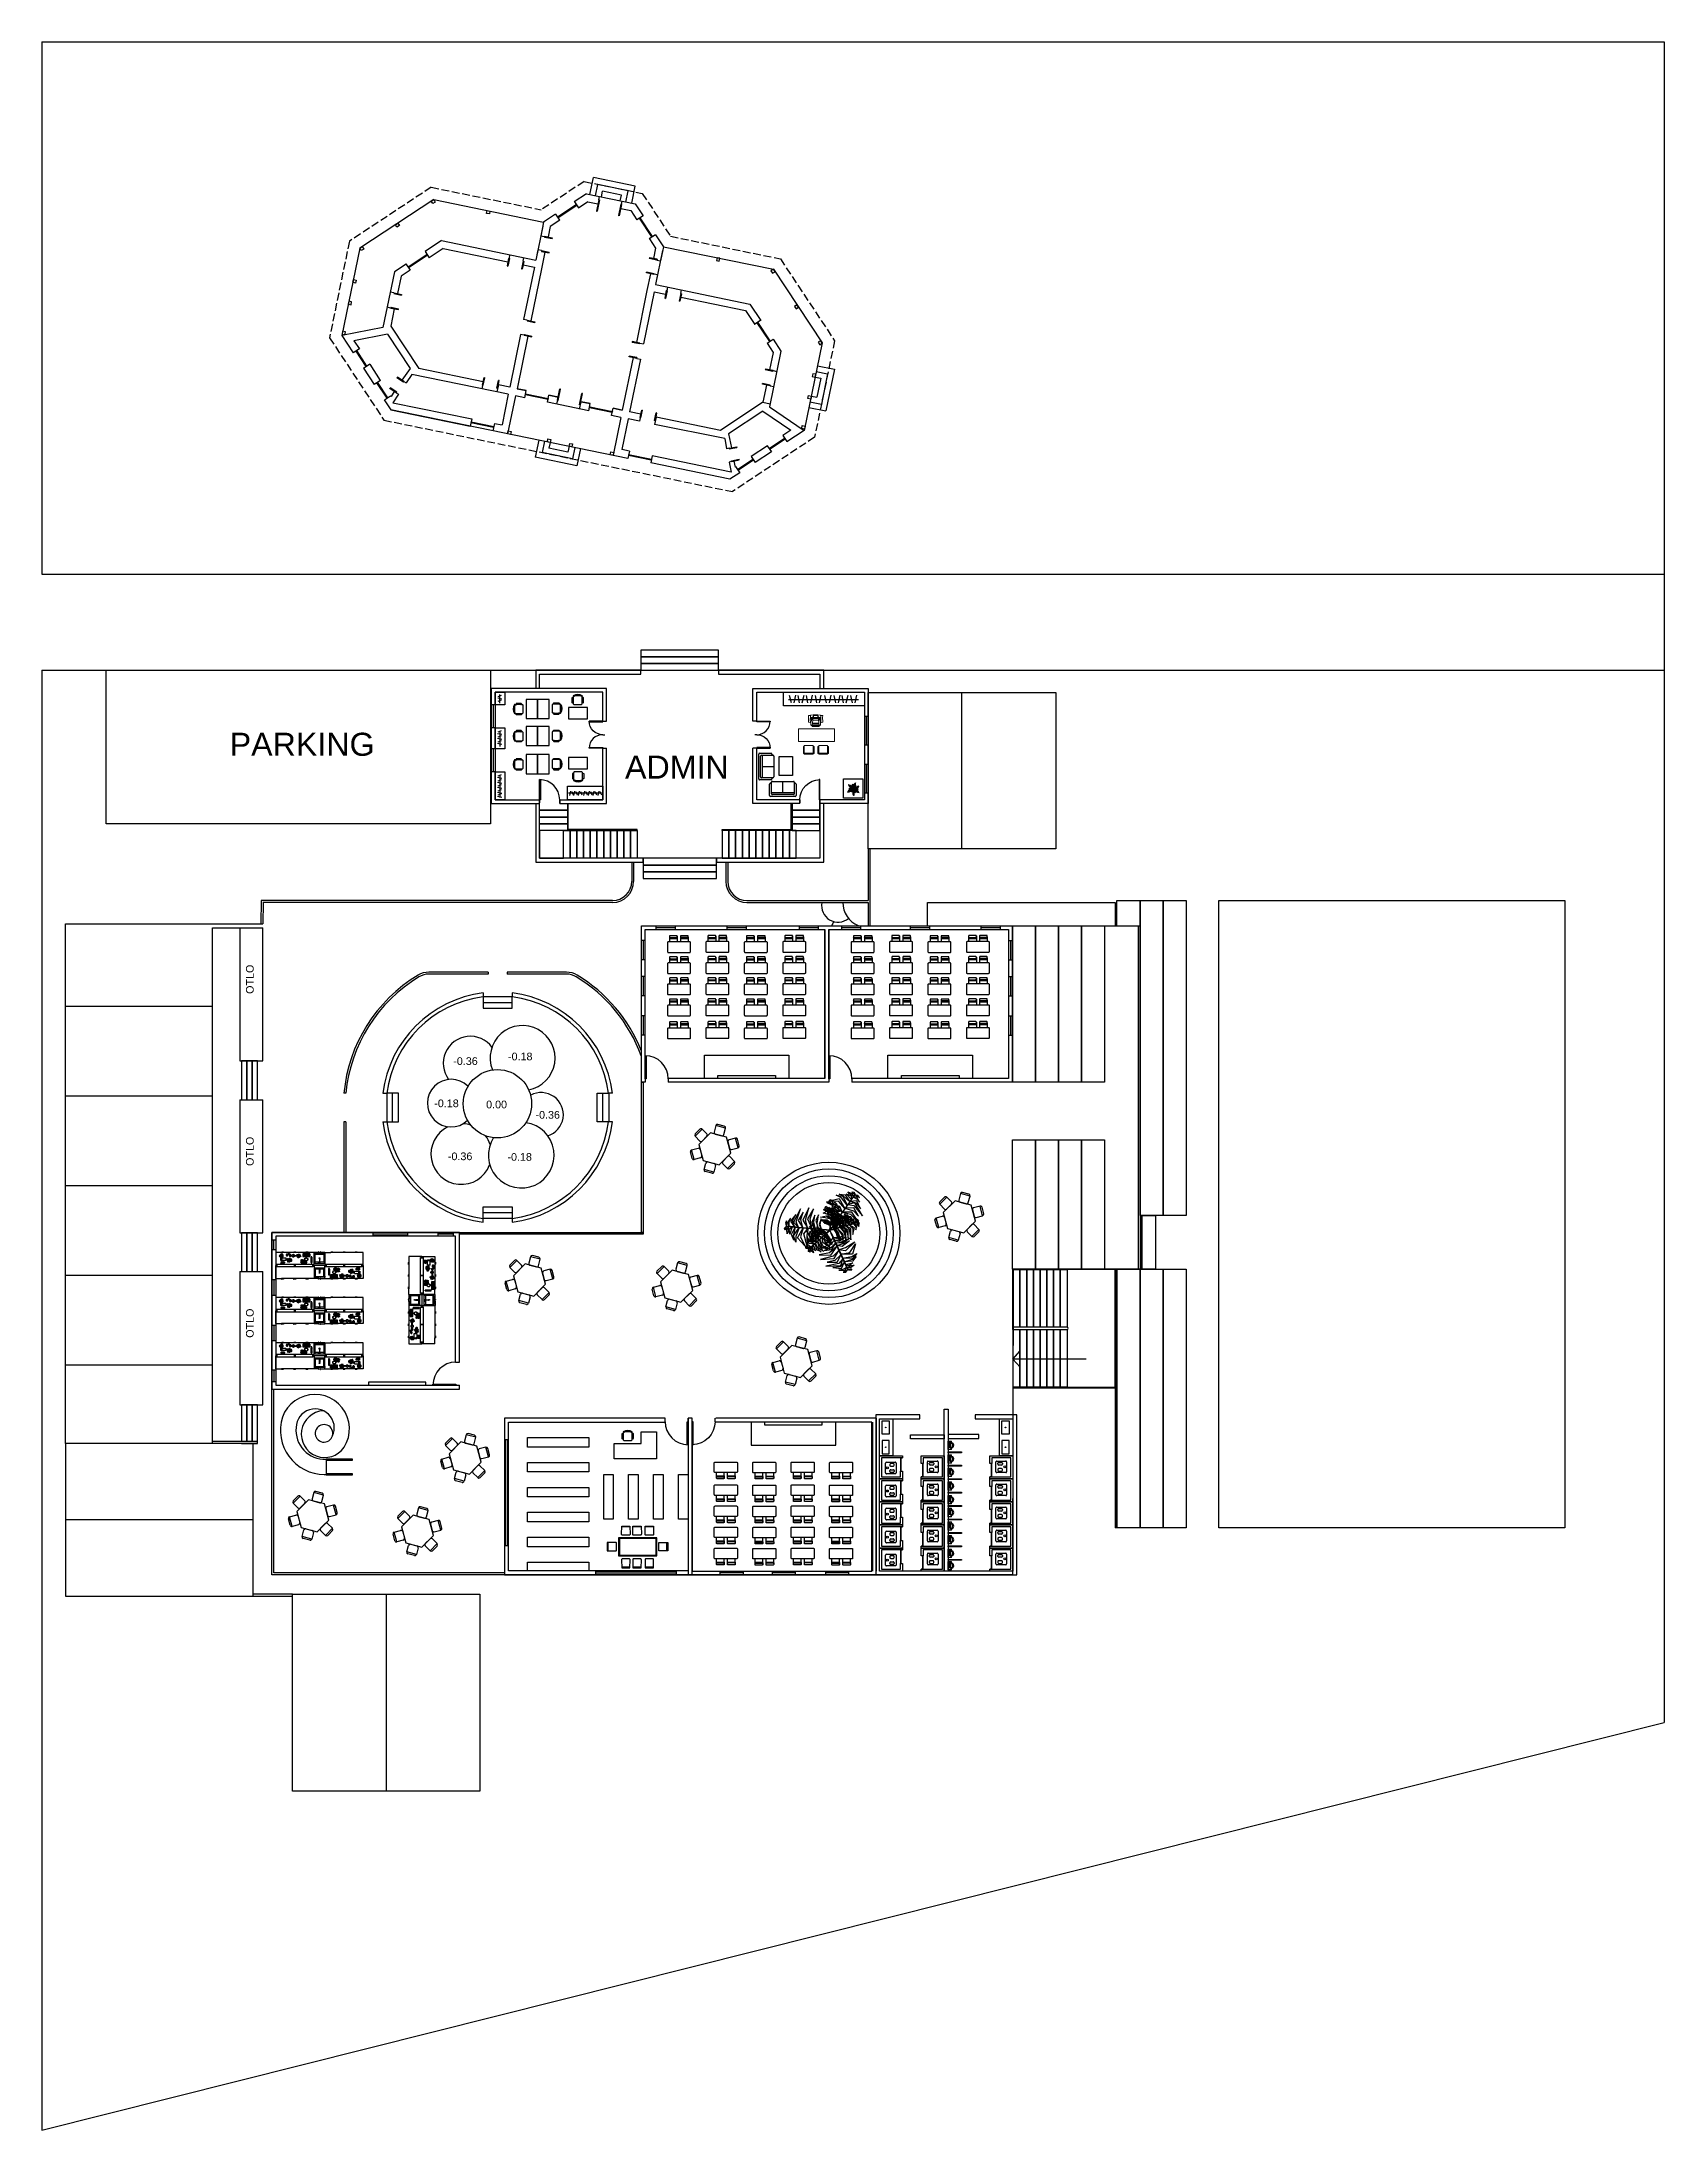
# Model space of a CAD drawing. Header units: metres. Extents: x 217 to 1422, y -179 to 129.
# Drawn here: x 457.9 to 542.3, y 19.9 to 128.7 of the extents above; entities that cross this region are included whole.
import ezdxf

# ---------------------------------------------------------------- set-up
doc = ezdxf.new("R2010")
doc.units = ezdxf.units.M
doc.header["$LTSCALE"] = 0.5
doc.header["$MEASUREMENT"] = 0
doc.linetypes.add('BANKLINE1', pattern=[5.5, 4, -1.5])
for name, color, linetype in [('+1', 255, 'Continuous'), ('COLUMN', 5, 'Continuous'), ('D &W', 26, 'Continuous')]:
    doc.layers.add(name, color=color, linetype=linetype)
doc.styles.get("Standard").update_dxf_attribs({"font": 'arial.ttf'})

msp = doc.modelspace()

# ---------------------------------------------------------------- texts
at = {"transparency": 33554483, "attachment_point": 1}
for s, insert, char_height in [('PARKING', (467.67, 92.73), 1.2), ('ADMIN', (488.25, 91.54), 1.2), ('-0.36', (479.31, 75.83), 0.4), ('-0.18', (482.16, 76.07), 0.4), ('-0.18', (478.32, 73.63), 0.4), ('0.00', (481.02, 73.57), 0.4), ('-0.36', (483.59, 73.03), 0.4), ('-0.36', (479.03, 70.87), 0.4), ('-0.18', (482.13, 70.84), 0.4)]:
    msp.add_mtext_dynamic_manual_height_columns(s, width=0.987, gutter_width=1, heights=[0], dxfattribs=dict(at, insert=insert, char_height=char_height))
at = {"transparency": 33554483, "char_height": 0.4, "attachment_point": 1, "rotation": 90}
for insert in [(468.52, 79.13), (468.52, 70.17), (468.52, 61.22)]:
    msp.add_mtext_dynamic_manual_height_columns('OTLO', width=0.987, gutter_width=1, heights=[0], dxfattribs=dict(at, insert=insert))

# ---------------------------------------------------------------- blocks, each defined once
blk = doc.blocks.new('*U20')
at = {"transparency": 33554687}
for p, q in [((-40, 0), (-40, 6)), ((0, 0), (0, 6))]:
    blk.add_line(p, q, dxfattribs=at)
blk.add_lwpolyline([(0, 0), (-40, 0), (-40, 1.75), (0, 1.75)], close=True, dxfattribs=at)
blk = doc.blocks.new('xixom3')
for p, q in [((-360, 56), (-360, 608)), ((-304, 665), (304, 665)), ((304, 0), (-304, 0)), ((-273, 179), (-273, 343)), ((-216, 399), (-163, 399)), ((-163, 122), (-216, 122)), ((-107, 343), (-107, 179)), ((107, 343), (107, 179)), ((216, 399), (163, 399)), ((163, 122), (216, 122)), ((273, 179), (273, 343)), ((360, 608), (360, 56))]:
    blk.add_line(p, q)
blk.add_circle((0, 553), 60.6)
for centre, start, end in [((-304, 608), 90, 180), ((-304, 56), 180, 270), ((-216, 343), 90, 180), ((-216, 179), 180, 270), ((-163, 343), 0, 90), ((-163, 179), 270, 0), ((163, 343), 90, 180), ((163, 179), 180, 270), ((216, 343), 0, 90), ((216, 179), 270, 0), ((304, 608), 0, 90), ((304, 56), 270, 0)]:
    blk.add_arc(centre, 56.4, start, end)
blk = doc.blocks.new('mb-tieunam2')
for p, q in [((-225, 0), (225, 0)), ((-225, -175), (-225, 0)), ((96.25, 0), (166.25, 0)), ((225, 0), (225, -175)), ((-225, -175), (-175, -175)), ((-175, -175), (-150, -150)), ((-150, -150), (150, -150)), ((-24.5, -66.2525), (-122.5, -66.2525)), ((-122.5, -83.75), (-24.5, -83.75)), ((19.325, -57.5), (113.75, -57.5)), ((113.75, -92.5), (19.6, -92.5)), ((105, -8.75), (157.5, -8.75)), ((105, -40), (105, -48.75)), ((157.5, -40), (105, -40)), ((105, -48.75), (157.5, -48.75)), ((105, -101.25), (105, -110.0025)), ((157.5, -101.25), (105, -101.25)), ((105, -110.0025), (157.5, -110.0025)), ((113.75, -8.75), (113.75, -40)), ((113.75, -48.75), (113.75, -101.25)), ((148.75, -40), (148.75, -8.75)), ((148.75, -101.25), (148.75, -48.75)), ((150, -150), (175, -175)), ((157.5, -48.75), (157.5, -40)), ((157.5, -110.0025), (157.5, -101.25)), ((175, -175), (225, -175))]:
    blk.add_line(p, q)
blk.add_circle((0, -75), 26.25)
for centre, radius, start, end in [((105.375, 0.385), 9.1422, 182.4084, 267.5916), ((157.125, 0.385), 9.1422, 272.4084, 357.5916), ((0, -150), 150, 180, 0), ((-122.5, -75), 8.75, 90, 270), ((0, -150), 112.5, 180, 0), ((0, -75), 43.75, 22.85047, 168.577), ((0, -75), 43.75, 191.8763, 336.5863)]:
    blk.add_arc(centre, radius, start, end)
blk = doc.blocks.new('WC')
at = {"transparency": 33554687}
for points in [[(365.92, 44.49), (365.92, 46.46), (373.85, 46.46), (373.85, 39.52), (365.92, 39.52), (365.92, 41.62), (365.72, 41.62), (365.72, 39.32), (374.05, 39.32), (374.05, 46.66), (365.72, 46.66), (365.72, 44.49)], [(365.92, 46.46), (367.85, 46.46), (367.85, 45.76), (365.92, 45.76)], [(366.02, 46.26), (366.72, 46.26), (366.72, 45.89), (366.02, 45.89)], [(367.74, 46.26), (367.05, 46.26), (367.05, 45.89), (367.74, 45.89)], [(368.95, 45.36), (368.95, 46.36), (367.95, 46.36), (367.95, 45.36), (368.25, 45.36), (368.25, 45.26), (367.85, 45.26), (367.85, 46.46), (369.05, 46.46), (369.05, 45.26), (368.95, 45.26)], [(370.15, 45.36), (370.15, 46.36), (369.15, 46.36), (369.15, 45.36), (369.45, 45.36), (369.45, 45.26), (369.05, 45.26), (369.05, 46.46), (370.25, 46.46), (370.25, 45.26), (370.15, 45.26)], [(371.35, 45.36), (371.35, 46.36), (370.35, 46.36), (370.35, 45.36), (370.65, 45.36), (370.65, 45.26), (370.25, 45.26), (370.25, 46.46), (371.45, 46.46), (371.45, 45.26), (371.35, 45.26)], [(372.55, 45.36), (372.55, 46.36), (371.55, 46.36), (371.55, 45.36), (371.85, 45.36), (371.85, 45.26), (371.45, 45.26), (371.45, 46.46), (372.65, 46.46), (372.65, 45.26), (372.55, 45.26)], [(373.75, 45.36), (373.75, 46.36), (372.75, 46.36), (372.75, 45.36), (373.05, 45.36), (373.05, 45.26), (372.65, 45.26), (372.65, 46.46), (373.85, 46.46), (373.85, 45.26), (373.75, 45.26)], [(366.74, 43.09), (366.94, 43.09), (366.94, 44.69), (366.74, 44.69)], [(367.69, 43.09), (367.64, 43.09), (367.64, 43.79), (367.69, 43.79)], [(368.39, 43.09), (368.34, 43.09), (368.34, 43.79), (368.39, 43.79)], [(369.09, 43.09), (369.04, 43.09), (369.04, 43.79), (369.09, 43.79)], [(369.79, 43.09), (369.74, 43.09), (369.74, 43.79), (369.79, 43.79)], [(370.49, 43.09), (370.44, 43.09), (370.44, 43.79), (370.49, 43.79)], [(371.19, 43.09), (371.14, 43.09), (371.14, 43.79), (371.19, 43.79)], [(371.89, 43.09), (371.84, 43.09), (371.84, 43.79), (371.89, 43.79)], [(372.59, 43.09), (372.54, 43.09), (372.54, 43.79), (372.59, 43.79)], [(373.29, 43.09), (373.24, 43.09), (373.24, 43.79), (373.29, 43.79)], [(365.42, 43.09), (373.85, 43.09), (373.85, 42.89), (365.42, 42.89)], [(366.75, 42.89), (366.96, 42.89), (366.96, 41.13), (366.75, 41.13)], [(368.95, 41.79), (368.95, 42.79), (367.95, 42.79), (367.95, 41.79), (368.25, 41.79), (368.25, 41.69), (367.85, 41.69), (367.85, 42.89), (369.05, 42.89), (369.05, 41.69), (368.95, 41.69)], [(370.15, 41.79), (370.15, 42.79), (369.15, 42.79), (369.15, 41.79), (369.45, 41.79), (369.45, 41.69), (369.05, 41.69), (369.05, 42.89), (370.25, 42.89), (370.25, 41.69), (370.15, 41.69)], [(371.35, 41.79), (371.35, 42.79), (370.35, 42.79), (370.35, 41.79), (370.65, 41.79), (370.65, 41.69), (370.25, 41.69), (370.25, 42.89), (371.45, 42.89), (371.45, 41.69), (371.35, 41.69)], [(372.55, 41.79), (372.55, 42.79), (371.55, 42.79), (371.55, 41.79), (371.85, 41.79), (371.85, 41.69), (371.45, 41.69), (371.45, 42.89), (372.65, 42.89), (372.65, 41.69), (372.55, 41.69)], [(373.75, 41.79), (373.75, 42.79), (372.75, 42.79), (372.75, 41.79), (373.05, 41.79), (373.05, 41.69), (372.65, 41.69), (372.65, 42.89), (373.85, 42.89), (373.85, 41.69), (373.75, 41.69)], [(367.95, 40.62), (367.95, 39.62), (368.95, 39.62), (368.95, 40.62), (368.65, 40.62), (368.65, 40.72), (369.05, 40.72), (369.05, 39.52), (367.85, 39.52), (367.85, 40.72), (367.95, 40.72)], [(369.15, 40.62), (369.15, 39.62), (370.15, 39.62), (370.15, 40.62), (369.85, 40.62), (369.85, 40.72), (370.25, 40.72), (370.25, 39.52), (369.05, 39.52), (369.05, 40.72), (369.15, 40.72)], [(370.35, 40.62), (370.35, 39.62), (371.35, 39.62), (371.35, 40.62), (371.05, 40.62), (371.05, 40.72), (371.45, 40.72), (371.45, 39.52), (370.25, 39.52), (370.25, 40.72), (370.35, 40.72)], [(371.55, 40.62), (371.55, 39.62), (372.55, 39.62), (372.55, 40.62), (372.25, 40.62), (372.25, 40.72), (372.65, 40.72), (372.65, 39.52), (371.45, 39.52), (371.45, 40.72), (371.55, 40.72)], [(372.75, 40.62), (372.75, 39.62), (373.75, 39.62), (373.75, 40.62), (373.45, 40.62), (373.45, 40.72), (373.85, 40.72), (373.85, 39.52), (372.65, 39.52), (372.65, 40.72), (372.75, 40.72)], [(365.92, 40.22), (367.85, 40.22), (367.85, 39.52), (365.92, 39.52)], [(366.02, 40.02), (366.72, 40.02), (366.72, 39.65), (366.02, 39.65)], [(367.74, 40.02), (367.05, 40.02), (367.05, 39.65), (367.74, 39.65)]]:
    blk.add_lwpolyline(points, close=True, dxfattribs=at)
for centre in [(366.37, 46.08), (367.4, 46.08), (366.37, 39.84), (367.4, 39.84)]:
    blk.add_circle(centre, 0.0158, dxfattribs=at)
for name, p, xscale, yscale, zscale in [('xixom3', (368.42, 45.58), 0.0008390603702762252, 0.0008390603702762252, 0.0008390603702762252), ('xixom3', (369.62, 45.58), 0.0008390603702762252, 0.0008390603702762252, 0.0008390603702762252), ('xixom3', (370.82, 45.58), 0.0008390603702762252, 0.0008390603702762252, 0.0008390603702762252), ('xixom3', (372.02, 45.58), 0.0008390603702762252, 0.0008390603702762252, 0.0008390603702762252), ('xixom3', (373.22, 45.58), 0.0008390603702762252, 0.0008390603702762252, 0.0008390603702762252), ('xixom3', (368.42, 42.01), 0.0008390603702762252, 0.0008390603702762252, 0.0008390603702762252), ('xixom3', (369.62, 42.01), 0.0008390603702762252, 0.0008390603702762252, 0.0008390603702762252), ('xixom3', (370.82, 42.01), 0.0008390603702762252, 0.0008390603702762252, 0.0008390603702762252), ('xixom3', (372.02, 42.01), 0.0008390603702762252, 0.0008390603702762252, 0.0008390603702762252), ('xixom3', (373.22, 42.01), 0.0008390603702762252, 0.0008390603702762252, 0.0008390603702762252), ('*U20', (367.95, 40.61), -0.01749999999999975, 0.01749999999999975, 0.01749999999999975), ('*U20', (369.15, 40.61), -0.01749999999999975, 0.01749999999999975, 0.01749999999999975), ('*U20', (370.35, 40.61), -0.01749999999999975, 0.01749999999999975, 0.01749999999999975), ('*U20', (371.55, 40.61), -0.01749999999999975, 0.01749999999999975, 0.01749999999999975), ('*U20', (372.75, 40.61), -0.01749999999999975, 0.01749999999999975, 0.01749999999999975)]:
    blk.add_blockref(name, p, dxfattribs=dict(at, xscale=xscale, yscale=yscale, zscale=zscale))
at = {"transparency": 33554687, "rotation": 180}
for name, p, xscale, yscale, zscale in [('*U20', (368.95, 45.36), -0.01749999999999975, 0.01749999999999975, 0.01749999999999975), ('*U20', (370.15, 45.36), -0.01749999999999975, 0.01749999999999975, 0.01749999999999975), ('*U20', (371.35, 45.36), -0.01749999999999975, 0.01749999999999975, 0.01749999999999975), ('*U20', (372.55, 45.36), -0.01749999999999975, 0.01749999999999975, 0.01749999999999975), ('*U20', (373.75, 45.36), -0.01749999999999975, 0.01749999999999975, 0.01749999999999975), ('mb-tieunam2', (367.3, 43.09), 0.000966153071577638, 0.000966153071577638, 0.000966153071577638), ('mb-tieunam2', (368.01, 43.09), 0.000966153071577638, 0.000966153071577638, 0.000966153071577638), ('mb-tieunam2', (368.7, 43.09), 0.000966153071577638, 0.000966153071577638, 0.000966153071577638), ('mb-tieunam2', (369.42, 43.09), 0.000966153071577638, 0.000966153071577638, 0.000966153071577638), ('mb-tieunam2', (370.13, 43.09), 0.000966153071577638, 0.000966153071577638, 0.000966153071577638), ('mb-tieunam2', (370.8, 43.09), 0.000966153071577638, 0.000966153071577638, 0.000966153071577638), ('mb-tieunam2', (371.51, 43.09), 0.000966153071577638, 0.000966153071577638, 0.000966153071577638), ('mb-tieunam2', (372.22, 43.09), 0.000966153071577638, 0.000966153071577638, 0.000966153071577638), ('mb-tieunam2', (372.93, 43.09), 0.000966153071577638, 0.000966153071577638, 0.000966153071577638), ('mb-tieunam2', (373.57, 43.09), 0.000966153071577638, 0.000966153071577638, 0.000966153071577638), ('*U20', (368.95, 41.79), -0.01749999999999975, 0.01749999999999975, 0.01749999999999975), ('*U20', (370.15, 41.79), -0.01749999999999975, 0.01749999999999975, 0.01749999999999975), ('*U20', (371.35, 41.79), -0.01749999999999975, 0.01749999999999975, 0.01749999999999975), ('*U20', (372.55, 41.79), -0.01749999999999975, 0.01749999999999975, 0.01749999999999975), ('*U20', (373.75, 41.79), -0.01749999999999975, 0.01749999999999975, 0.01749999999999975), ('xixom3', (368.48, 40.39), 0.0008390603702762252, 0.0008390603702762252, 0.0008390603702762252), ('xixom3', (369.68, 40.39), 0.0008390603702762252, 0.0008390603702762252, 0.0008390603702762252), ('xixom3', (370.88, 40.39), 0.0008390603702762252, 0.0008390603702762252, 0.0008390603702762252), ('xixom3', (372.08, 40.39), 0.0008390603702762252, 0.0008390603702762252, 0.0008390603702762252), ('xixom3', (373.28, 40.39), 0.0008390603702762252, 0.0008390603702762252, 0.0008390603702762252)]:
    blk.add_blockref(name, p, dxfattribs=dict(at, xscale=xscale, yscale=yscale, zscale=zscale))
blk = doc.blocks.new('*U14')
for p, q in [((-40, 0), (-40, 6)), ((0, 0), (0, 6))]:
    blk.add_line(p, q)
blk.add_lwpolyline([(0, 0), (0, -40), (-1.75, -40), (-1.75, 0)], close=True)
blk.add_arc((0, 0), 40, 180, 270)
blk = doc.blocks.new('MESA PARA LACTANTES')
for p, q in [((-0.15, 1.416), (-0.15, 1.216)), ((0.15, 1.416), (-0.15, 1.416)), ((0.1, 1.466), (-0.1, 1.466)), ((0.15, 1.216), (0.15, 1.416)), ((-0.585, 1.186), (-0.685, 1.013)), ((-0.517, 1.204), (-0.667, 0.945)), ((-0.667, 0.945), (-0.493, 0.845)), ((-0.343, 1.104), (-0.517, 1.204)), ((-0.25, 1.166), (-0.5, 0.733)), ((-0.5, 0.733), (-0.25, 0.3)), ((-0.425, 0.863), (-0.325, 1.036)), ((0.25, 1.166), (-0.25, 1.166)), ((-0.1, 1.166), (0.1, 1.166)), ((0.5, 0.733), (0.25, 1.166)), ((0.25, 0.3), (0.5, 0.733)), ((0.325, 1.036), (0.425, 0.863)), ((0.517, 1.204), (0.343, 1.104)), ((0.493, 0.845), (0.667, 0.945)), ((0.667, 0.945), (0.517, 1.204)), ((0.685, 1.013), (0.585, 1.186)), ((-0.585, 0.28), (-0.685, 0.453)), ((-0.667, 0.521), (-0.493, 0.621)), ((-0.517, 0.262), (-0.667, 0.521)), ((-0.343, 0.362), (-0.517, 0.262)), ((-0.425, 0.603), (-0.325, 0.43)), ((-0.25, 0.3), (0.25, 0.3)), ((-0.15, 0.05), (-0.15, 0.25)), ((0.15, 0.05), (-0.15, 0.05)), ((-0.1, 0.3), (0.1, 0.3)), ((0.1, 0), (-0.1, 0)), ((0.15, 0.25), (0.15, 0.05)), ((0.325, 0.43), (0.425, 0.603)), ((0.517, 0.262), (0.343, 0.362)), ((0.493, 0.621), (0.667, 0.521)), ((0.667, 0.521), (0.517, 0.262)), ((0.685, 0.453), (0.585, 0.28))]:
    blk.add_line(p, q)
for centre, start, end in [((-0.1, 1.416), 90, 180), ((0.1, 1.416), 0, 90), ((-0.642, 0.988), 150, 240), ((-0.542, 1.161), 60, 150), ((-0.468, 0.888), 240, 330), ((-0.468, 0.578), 30, 120), ((-0.368, 1.061), 330, 60), ((-0.1, 1.216), 180, 270), ((0.1, 1.216), 270, 0), ((0.368, 1.061), 120, 210), ((0.468, 0.888), 210, 300), ((0.468, 0.578), 60, 150), ((0.542, 1.161), 30, 120), ((0.642, 0.988), 300, 30), ((-0.642, 0.478), 120, 210), ((-0.542, 0.305), 210, 300), ((-0.368, 0.405), 300, 30), ((-0.1, 0.25), 90, 180), ((-0.1, 0.05), 180, 270), ((0.1, 0.25), 0, 90), ((0.1, 0.05), 270, 0), ((0.368, 0.405), 150, 240), ((0.542, 0.305), 240, 330), ((0.642, 0.478), 330, 60)]:
    blk.add_arc(centre, 0.05, start, end)
blk = doc.blocks.new('ghe 2')
blk.add_line((-466, 151), (-466, -151))
for points in [[(-434, 213, 0.8296079), (-466, 243, 0.3333333), (-466, -243, 0.8296079), (-434, -213)], [(-433, 213, 0.2907563), (-433, -213)], [(-433, -236, 0.1209444), (-405, -243), (-61, -243, 0.4142136), (0, -182), (0, 182, 0.4142136), (-61, 243), (-405, 243, 0.1209444), (-433, 236)], [(-121, 243, 1.3333333), (-121, 304), (-362, 304, 1), (-344, 243)], [(-121, -244, -1.3333333), (-121, -305), (-344, -305, -1.3333333), (-344, -244)]]:
    blk.add_lwpolyline(points, format="xyb")
blk = doc.blocks.new('ban6c 1000x2100')
for p, q in [((-459, 2644), (-509, 2694)), ((441, 2644), (491, 2694)), ((-459, 644), (-509, 594)), ((441, 644), (491, 594))]:
    blk.add_line(p, q)
for points in [[(-714, 2529), (-1162, 2514), (-1162, 2073), (-714, 2058, 0.4240071), (-662, 2108), (-662, 2479, 0.4240071)], [(236, 2863), (221, 3311), (-221, 3311), (-236, 2863, 0.4240071), (-186, 2811), (186, 2811, 0.4240071)], [(679, 2529), (1128, 2514), (1128, 2073), (679, 2058, -0.4240071), (628, 2108), (628, 2479, -0.4240071)], [(-714, 1920), (-1162, 1905), (-1162, 1463), (-714, 1448, 0.4240071), (-662, 1498), (-662, 1870, 0.4240071)], [(-714, 1248), (-1162, 1233), (-1162, 791), (-714, 776, 0.4240071), (-662, 826), (-662, 1198, 0.4240071)], [(679, 1920), (1128, 1905), (1128, 1463), (679, 1448, -0.4240071), (628, 1498), (628, 1870, -0.4240071)], [(679, 1248), (1128, 1233), (1128, 791), (679, 776, -0.4240071), (628, 826), (628, 1198, -0.4240071)], [(236, 448), (221, 0), (-221, 0), (-236, 448, -0.4240071), (-186, 500), (186, 500, -0.4240071)]]:
    blk.add_lwpolyline(points, format="xyb", close=True)
for points in [[(-1112, 2071), (-1112, 2516)], [(-222, 3261), (223, 3261)], [(1078, 2071), (1078, 2516)], [(-1112, 1462), (-1112, 1907)], [(-1112, 790), (-1112, 1235)], [(1078, 1462), (1078, 1907)], [(1078, 790), (1078, 1235)], [(-222, 50), (223, 50)]]:
    blk.add_lwpolyline(points)
for points in [[(-509, 594), (491, 594), (491, 2694), (-509, 2694)], [(-459, 644), (441, 644), (441, 2644), (-459, 2644)]]:
    blk.add_lwpolyline(points, close=True)
blk = doc.blocks.new('LIBRARY')
at = {"layer": '+1', "ltscale": 0.5, "transparency": 33554687}
for p, q in [((441.46, 80.9), (441.26, 80.9)), ((441.31, 80.9), (441.31, 75.37)), ((441.41, 80.9), (441.41, 75.37)), ((441.46, 75.37), (441.26, 75.37)), ((446, 74.07), (446, 73.87)), ((446, 74.02), (450.2, 74.02)), ((450.2, 74.07), (450.2, 73.87)), ((446, 73.92), (450.2, 73.92))]:
    blk.add_line(p, q, dxfattribs=at)
at = {"layer": '+1', "transparency": 33554687}
blk.add_lwpolyline([(450.82, 81.82), (450.82, 74.07), (441.46, 74.07), (441.46, 81.82), (449.62, 81.82), (449.62, 82.02), (441.26, 82.02), (441.26, 73.87), (451.02, 73.87), (451.02, 82.02), (450.82, 82.02)], close=True, dxfattribs=at)
at = {"layer": '+1', "ltscale": 0.5, "transparency": 33554687}
for points in [[(445.65, 81.02), (445.65, 80.52), (442.45, 80.52), (442.45, 81.02)], [(448.37, 81.31), (449.17, 81.31), (449.17, 79.9), (446.97, 79.9), (446.97, 80.7), (448.37, 80.7)], [(445.65, 79.72), (445.65, 79.22), (442.45, 79.22), (442.45, 79.72)], [(445.65, 78.42), (445.65, 77.92), (442.45, 77.92), (442.45, 78.42)], [(446.92, 76.77), (446.42, 76.77), (446.42, 79.09), (446.92, 79.09)], [(448.22, 76.77), (447.72, 76.77), (447.72, 79.09), (448.22, 79.09)], [(449.52, 76.77), (449.02, 76.77), (449.02, 79.09), (449.52, 79.09)], [(450.82, 76.77), (450.32, 76.77), (450.32, 79.09), (450.82, 79.09)], [(445.65, 77.12), (445.65, 76.62), (442.45, 76.62), (442.45, 77.12)], [(445.65, 75.82), (445.65, 75.32), (442.45, 75.32), (442.45, 75.82)], [(445.65, 74.52), (445.65, 74.07), (442.45, 74.07), (442.45, 74.52)]]:
    blk.add_lwpolyline(points, close=True, dxfattribs=at)
at = {"layer": '+1', "transparency": 33554687, "xscale": 0.02999999999999977, "yscale": 0.02999999999999977, "zscale": 0.02999999999999977}
blk.add_blockref('*U14', (450.82, 81.84), dxfattribs=at)
at = {"layer": '+1', "transparency": 33554687}
for name, p, xscale, yscale, zscale, rotation in [('ghe 2', (447.67, 80.86), 0.0009661835748791984, 0.0009661835748791984, 0.0009661835748791984, 270), ('ban6c 1000x2100', (449.76, 75.33), 0.0009523809523809511, 0.0009523809523809511, 0.0009523809523809511, 89.99999999999999)]:
    blk.add_blockref(name, p, dxfattribs=dict(at, xscale=xscale, yscale=yscale, zscale=zscale, rotation=rotation))
blk = doc.blocks.new('Chemistry Lab table pl')
at = {"layer": '+1', "transparency": 33554687}
for p, q in [((2.28, 4.1), (2.28, 4.77)), ((2.28, 4.77), (2.59, 4.77)), ((2.4, 4.63), (2.41, 4.67)), ((2.41, 4.58), (2.4, 4.63)), ((2.41, 4.67), (2.44, 4.7)), ((2.41, 4.63), (2.42, 4.66)), ((2.42, 4.59), (2.41, 4.63)), ((2.44, 4.55), (2.41, 4.58)), ((2.42, 4.66), (2.45, 4.69)), ((2.43, 4.65), (2.42, 4.63)), ((2.42, 4.63), (2.46, 4.64)), ((2.42, 4.63), (2.42, 4.63)), ((2.42, 4.63), (2.43, 4.61)), ((2.45, 4.56), (2.42, 4.59)), ((2.45, 4.69), (2.43, 4.67)), ((2.43, 4.67), (2.43, 4.65)), ((2.43, 4.61), (2.43, 4.6)), ((2.43, 4.6), (2.45, 4.58)), ((2.44, 4.7), (2.47, 4.71)), ((2.48, 4.54), (2.44, 4.55)), ((2.45, 4.69), (2.46, 4.7)), ((2.46, 4.7), (2.45, 4.69)), ((2.45, 4.58), (2.46, 4.57)), ((2.48, 4.55), (2.45, 4.56)), ((2.48, 4.7), (2.46, 4.7)), ((2.46, 4.7), (2.46, 4.7)), ((2.47, 4.64), (2.46, 4.64)), ((2.46, 4.64), (2.46, 4.63)), ((2.46, 4.64), (2.46, 4.63)), ((2.46, 4.64), (2.46, 4.64)), ((2.46, 4.63), (2.47, 4.62)), ((2.46, 4.57), (2.48, 4.56)), ((2.48, 4.52), (2.46, 4.52)), ((2.46, 4.39), (2.46, 4.52)), ((2.73, 4.39), (2.46, 4.39)), ((2.52, 4.74), (2.47, 4.72)), ((2.51, 4.74), (2.47, 4.72)), ((2.47, 4.72), (2.47, 4.71)), ((2.47, 4.71), (2.47, 4.72)), ((2.47, 4.72), (2.48, 4.71)), ((2.47, 4.71), (2.47, 4.71)), ((2.47, 4.71), (2.47, 4.71)), ((2.47, 4.71), (2.47, 4.71)), ((2.47, 4.71), (2.48, 4.71)), ((2.47, 4.71), (2.47, 4.71)), ((2.47, 4.71), (2.47, 4.71)), ((2.48, 4.66), (2.47, 4.66)), ((2.47, 4.66), (2.47, 4.65)), ((2.47, 4.65), (2.48, 4.65)), ((2.47, 4.64), (2.47, 4.65)), ((2.48, 4.65), (2.47, 4.65)), ((2.47, 4.65), (2.47, 4.64)), ((2.47, 4.65), (2.47, 4.64)), ((2.47, 4.64), (2.47, 4.63)), ((2.47, 4.64), (2.47, 4.63)), ((2.47, 4.63), (2.47, 4.64)), ((2.47, 4.63), (2.47, 4.62)), ((2.47, 4.63), (2.47, 4.63)), ((2.47, 4.63), (2.47, 4.62)), ((2.47, 4.62), (2.48, 4.61)), ((2.47, 4.62), (2.47, 4.62)), ((2.47, 4.62), (2.48, 4.61)), ((2.47, 4.62), (2.47, 4.62)), ((2.47, 4.62), (2.47, 4.61)), ((2.47, 4.61), (2.48, 4.6)), ((2.47, 4.43), (2.47, 4.47)), ((2.48, 4.47), (2.47, 4.47)), ((2.49, 4.43), (2.47, 4.43)), ((2.48, 4.72), (2.5, 4.71)), ((2.48, 4.71), (2.48, 4.72)), ((2.5, 4.71), (2.48, 4.7)), ((2.49, 4.67), (2.48, 4.66)), ((2.48, 4.66), (2.48, 4.65)), ((2.49, 4.66), (2.48, 4.66)), ((2.48, 4.66), (2.48, 4.65)), ((2.49, 4.66), (2.48, 4.66)), ((2.48, 4.61), (2.49, 4.6)), ((2.49, 4.61), (2.48, 4.61)), ((2.48, 4.61), (2.48, 4.61)), ((2.48, 4.61), (2.48, 4.61)), ((2.48, 4.6), (2.49, 4.6)), ((2.48, 4.56), (2.5, 4.56)), ((2.48, 4.55), (2.48, 4.55)), ((2.49, 4.55), (2.48, 4.55)), ((2.48, 4.54), (2.48, 4.55)), ((2.48, 4.54), (2.48, 4.54)), ((2.48, 4.54), (2.48, 4.52)), ((2.48, 4.52), (2.48, 4.47)), ((2.5, 4.47), (2.48, 4.47)), ((2.48, 4.46), (2.48, 4.45)), ((2.48, 4.46), (2.48, 4.46)), ((2.48, 4.46), (2.48, 4.46)), ((2.48, 4.46), (2.48, 4.46)), ((2.48, 4.46), (2.48, 4.45)), ((2.48, 4.46), (2.48, 4.46)), ((2.49, 4.46), (2.48, 4.46)), ((2.48, 4.45), (2.48, 4.45)), ((2.48, 4.45), (2.49, 4.45)), ((2.48, 4.45), (2.48, 4.45)), ((2.48, 4.45), (2.48, 4.45)), ((2.48, 4.45), (2.48, 4.45)), ((2.48, 4.45), (2.48, 4.43)), ((2.48, 4.45), (2.48, 4.45)), ((2.48, 4.43), (2.49, 4.43)), ((2.48, 4.42), (2.48, 4.42)), ((2.48, 4.41), (2.48, 4.42)), ((2.48, 4.42), (2.49, 4.42)), ((2.48, 4.41), (2.48, 4.41)), ((2.49, 4.41), (2.48, 4.41)), ((2.48, 4.41), (2.48, 4.41)), ((2.48, 4.41), (2.48, 4.41)), ((2.48, 4.41), (2.48, 4.41)), ((2.5, 4.67), (2.49, 4.67)), ((2.49, 4.66), (2.5, 4.66)), ((2.5, 4.66), (2.49, 4.66)), ((2.5, 4.64), (2.49, 4.64)), ((2.5, 4.63), (2.49, 4.63)), ((2.49, 4.64), (2.49, 4.63)), ((2.49, 4.63), (2.49, 4.63)), ((2.49, 4.63), (2.5, 4.63)), ((2.49, 4.63), (2.49, 4.63)), ((2.49, 4.63), (2.49, 4.63)), ((2.49, 4.63), (2.49, 4.63)), ((2.5, 4.63), (2.49, 4.63)), ((2.5, 4.61), (2.49, 4.61)), ((2.49, 4.6), (2.5, 4.6)), ((2.49, 4.6), (2.5, 4.6)), ((2.53, 4.56), (2.49, 4.55)), ((2.53, 4.55), (2.49, 4.54)), ((2.49, 4.55), (2.49, 4.55)), ((2.49, 4.55), (2.49, 4.54)), ((2.49, 4.54), (2.49, 4.54)), ((2.49, 4.54), (2.5, 4.52)), ((2.49, 4.47), (2.5, 4.46)), ((2.49, 4.47), (2.49, 4.46)), ((2.49, 4.46), (2.49, 4.46)), ((2.49, 4.46), (2.49, 4.46)), ((2.49, 4.46), (2.49, 4.46)), ((2.49, 4.46), (2.49, 4.46)), ((2.5, 4.46), (2.49, 4.46)), ((2.49, 4.45), (2.5, 4.45)), ((2.49, 4.45), (2.49, 4.45)), ((2.49, 4.45), (2.49, 4.45)), ((2.49, 4.45), (2.49, 4.43)), ((2.49, 4.45), (2.49, 4.43)), ((2.49, 4.45), (2.49, 4.45)), ((2.49, 4.45), (2.49, 4.45)), ((2.49, 4.45), (2.49, 4.45)), ((2.49, 4.43), (2.49, 4.42)), ((2.49, 4.43), (2.49, 4.42)), ((2.49, 4.43), (2.49, 4.43)), ((2.49, 4.43), (2.5, 4.43)), ((2.51, 4.43), (2.49, 4.43)), ((2.49, 4.43), (2.49, 4.43)), ((2.49, 4.42), (2.49, 4.42)), ((2.49, 4.42), (2.5, 4.42)), ((2.49, 4.42), (2.49, 4.42)), ((2.49, 4.42), (2.49, 4.42)), ((2.49, 4.42), (2.49, 4.42)), ((2.49, 4.42), (2.49, 4.42)), ((2.49, 4.42), (2.49, 4.42)), ((2.49, 4.42), (2.49, 4.42)), ((2.5, 4.41), (2.49, 4.41)), ((2.49, 4.41), (2.49, 4.41)), ((2.49, 4.41), (2.49, 4.41)), ((2.49, 4.41), (2.49, 4.41)), ((2.49, 4.41), (2.49, 4.41)), ((2.49, 4.41), (2.49, 4.41)), ((2.5, 4.71), (2.51, 4.72)), ((2.52, 4.7), (2.5, 4.71)), ((2.5, 4.71), (2.51, 4.71)), ((2.51, 4.67), (2.5, 4.67)), ((2.5, 4.66), (2.51, 4.66)), ((2.51, 4.66), (2.5, 4.66)), ((2.5, 4.63), (2.5, 4.64)), ((2.5, 4.64), (2.5, 4.64)), ((2.5, 4.63), (2.5, 4.63)), ((2.5, 4.64), (2.5, 4.63)), ((2.5, 4.64), (2.5, 4.64)), ((2.5, 4.64), (2.5, 4.64)), ((2.5, 4.64), (2.5, 4.64)), ((2.5, 4.64), (2.5, 4.64)), ((2.5, 4.64), (2.5, 4.64)), ((2.5, 4.64), (2.5, 4.63)), ((2.5, 4.63), (2.5, 4.63)), ((2.5, 4.63), (2.5, 4.63)), ((2.5, 4.63), (2.5, 4.63)), ((2.5, 4.63), (2.5, 4.63)), ((2.5, 4.63), (2.5, 4.63)), ((2.5, 4.63), (2.5, 4.63)), ((2.5, 4.63), (2.5, 4.63)), ((2.5, 4.63), (2.5, 4.63)), ((2.5, 4.63), (2.5, 4.63)), ((2.5, 4.63), (2.5, 4.63)), ((2.5, 4.63), (2.5, 4.63)), ((2.51, 4.61), (2.5, 4.61)), ((2.5, 4.6), (2.51, 4.6)), ((2.5, 4.6), (2.51, 4.6)), ((2.5, 4.56), (2.52, 4.56)), ((2.5, 4.52), (2.5, 4.47)), ((2.73, 4.52), (2.5, 4.52)), ((2.51, 4.47), (2.5, 4.47)), ((2.5, 4.46), (2.5, 4.46)), ((2.5, 4.46), (2.5, 4.46)), ((2.5, 4.45), (2.5, 4.46)), ((2.5, 4.46), (2.51, 4.46)), ((2.5, 4.45), (2.5, 4.45)), ((2.5, 4.45), (2.5, 4.45)), ((2.5, 4.45), (2.5, 4.45)), ((2.51, 4.44), (2.5, 4.44)), ((2.5, 4.43), (2.5, 4.44)), ((2.5, 4.42), (2.5, 4.42)), ((2.5, 4.42), (2.5, 4.41)), ((2.5, 4.41), (2.5, 4.41)), ((2.5, 4.41), (2.5, 4.41)), ((2.51, 4.72), (2.51, 4.74)), ((2.51, 4.71), (2.52, 4.72)), ((2.51, 4.71), (2.52, 4.71)), ((2.51, 4.66), (2.51, 4.67)), ((2.52, 4.65), (2.51, 4.66)), ((2.51, 4.66), (2.51, 4.66)), ((2.51, 4.66), (2.51, 4.66)), ((2.52, 4.66), (2.51, 4.66)), ((2.52, 4.65), (2.51, 4.66)), ((2.52, 4.61), (2.51, 4.61)), ((2.51, 4.61), (2.52, 4.61)), ((2.51, 4.6), (2.52, 4.61)), ((2.51, 4.61), (2.51, 4.61)), ((2.51, 4.61), (2.51, 4.61)), ((2.51, 4.6), (2.51, 4.61)), ((2.51, 4.6), (2.51, 4.6)), ((2.51, 4.47), (2.51, 4.46)), ((2.51, 4.44), (2.51, 4.43)), ((2.56, 4.72), (2.52, 4.74)), ((2.52, 4.72), (2.52, 4.74)), ((2.52, 4.74), (2.52, 4.72)), ((2.56, 4.72), (2.52, 4.74)), ((2.54, 4.7), (2.52, 4.72)), ((2.52, 4.72), (2.54, 4.7)), ((2.52, 4.71), (2.52, 4.71)), ((2.53, 4.71), (2.52, 4.71)), ((2.52, 4.71), (2.52, 4.71)), ((2.52, 4.71), (2.53, 4.71)), ((2.54, 4.7), (2.52, 4.7)), ((2.53, 4.65), (2.52, 4.66)), ((2.52, 4.65), (2.52, 4.65)), ((2.52, 4.65), (2.52, 4.64)), ((2.53, 4.64), (2.52, 4.65)), ((2.52, 4.65), (2.52, 4.65)), ((2.53, 4.63), (2.52, 4.64)), ((2.52, 4.62), (2.52, 4.63)), ((2.53, 4.63), (2.52, 4.63)), ((2.52, 4.62), (2.52, 4.61)), ((2.52, 4.61), (2.53, 4.62)), ((2.52, 4.62), (2.53, 4.62)), ((2.52, 4.61), (2.52, 4.62)), ((2.52, 4.56), (2.53, 4.57)), ((2.53, 4.7), (2.53, 4.7)), ((2.53, 4.71), (2.53, 4.7)), ((2.53, 4.7), (2.53, 4.7)), ((2.53, 4.7), (2.53, 4.7)), ((2.53, 4.7), (2.53, 4.7)), ((2.53, 4.7), (2.54, 4.69)), ((2.53, 4.7), (2.53, 4.7)), ((2.53, 4.64), (2.53, 4.65)), ((2.53, 4.63), (2.53, 4.64)), ((2.53, 4.63), (2.53, 4.64)), ((2.53, 4.62), (2.53, 4.63)), ((2.53, 4.62), (2.53, 4.63)), ((2.53, 4.62), (2.53, 4.62)), ((2.56, 4.59), (2.53, 4.55)), ((2.53, 4.57), (2.53, 4.56)), ((2.53, 4.57), (2.54, 4.57)), ((2.56, 4.72), (2.54, 4.7)), ((2.54, 4.7), (2.56, 4.72)), ((2.56, 4.71), (2.54, 4.7)), ((2.54, 4.69), (2.54, 4.7)), ((2.54, 4.7), (2.54, 4.69)), ((2.54, 4.69), (2.54, 4.7)), ((2.54, 4.69), (2.54, 4.69)), ((2.55, 4.69), (2.54, 4.69)), ((2.54, 4.69), (2.54, 4.69)), ((2.54, 4.57), (2.55, 4.58)), ((2.56, 4.68), (2.55, 4.69)), ((2.55, 4.58), (2.56, 4.6)), ((2.56, 4.67), (2.56, 4.72)), ((2.56, 4.67), (2.56, 4.71)), ((2.56, 4.68), (2.56, 4.67)), ((2.56, 4.67), (2.56, 4.68)), ((2.56, 4.67), (2.56, 4.67)), ((2.56, 4.67), (2.56, 4.67)), ((2.57, 4.65), (2.56, 4.67)), ((2.56, 4.67), (2.56, 4.67)), ((2.57, 4.63), (2.56, 4.59)), ((2.56, 4.6), (2.57, 4.61)), ((2.57, 4.64), (2.57, 4.65)), ((2.57, 4.64), (2.57, 4.63)), ((2.57, 4.63), (2.57, 4.64)), ((2.57, 4.61), (2.57, 4.63)), ((2.59, 4.8), (2.59, 4.8)), ((2.59, 4.79), (2.59, 4.8)), ((2.59, 4.8), (2.6, 4.8)), ((2.59, 4.8), (2.59, 4.8)), ((2.59, 4.77), (2.59, 4.79)), ((2.59, 4.79), (2.59, 4.79)), ((2.59, 4.79), (2.6, 4.79)), ((2.59, 4.79), (2.59, 4.79)), ((2.59, 4.77), (2.59, 4.79)), ((2.59, 4.77), (2.59, 4.77)), ((2.59, 4.77), (2.7, 4.77)), ((2.69, 4.79), (2.6, 4.79)), ((2.6, 4.79), (2.6, 4.79)), ((2.6, 4.79), (2.6, 4.79)), ((2.6, 4.8), (2.6, 4.8)), ((2.6, 4.8), (2.69, 4.8)), ((2.6, 4.79), (2.6, 4.79)), ((2.6, 4.79), (2.6, 4.79)), ((2.6, 4.79), (2.6, 4.79)), ((2.69, 4.79), (2.69, 4.79)), ((2.69, 4.79), (2.69, 4.79)), ((2.7, 4.8), (2.69, 4.8)), ((2.69, 4.8), (2.69, 4.8)), ((2.69, 4.79), (2.69, 4.79)), ((2.7, 4.79), (2.69, 4.79)), ((2.69, 4.79), (2.69, 4.79)), ((2.7, 4.8), (2.7, 4.8)), ((2.7, 4.79), (2.7, 4.8)), ((2.7, 4.8), (2.7, 4.8)), ((2.7, 4.77), (2.7, 4.79)), ((2.7, 4.79), (2.7, 4.79)), ((2.7, 4.79), (2.7, 4.79)), ((2.7, 4.79), (2.7, 4.79)), ((2.7, 4.77), (2.7, 4.79)), ((2.7, 4.77), (3.22, 4.77)), ((2.7, 4.77), (2.7, 4.77)), ((2.73, 4.52), (2.73, 4.39)), ((2.75, 4.71), (2.74, 4.7)), ((2.74, 4.7), (2.74, 4.69)), ((2.74, 4.69), (2.74, 4.67)), ((2.74, 4.67), (2.74, 4.66)), ((2.74, 4.66), (2.74, 4.65)), ((2.74, 4.65), (2.75, 4.64)), ((2.76, 4.71), (2.75, 4.71)), ((2.75, 4.64), (2.76, 4.63)), ((2.77, 4.72), (2.76, 4.71)), ((2.77, 4.68), (2.76, 4.68)), ((2.77, 4.68), (2.76, 4.68)), ((2.76, 4.68), (2.76, 4.67)), ((2.76, 4.68), (2.76, 4.67)), ((2.76, 4.67), (2.76, 4.67)), ((2.76, 4.67), (2.76, 4.67)), ((2.76, 4.67), (2.77, 4.66)), ((2.76, 4.67), (2.77, 4.66)), ((2.76, 4.63), (2.77, 4.63)), ((2.78, 4.72), (2.77, 4.72)), ((2.78, 4.69), (2.77, 4.68)), ((2.77, 4.69), (2.77, 4.69)), ((2.77, 4.69), (2.77, 4.69)), ((2.77, 4.69), (2.77, 4.69)), ((2.77, 4.69), (2.77, 4.68)), ((2.77, 4.69), (2.77, 4.68)), ((2.77, 4.69), (2.77, 4.68)), ((2.78, 4.69), (2.77, 4.69)), ((2.78, 4.69), (2.77, 4.69)), ((2.78, 4.69), (2.77, 4.69)), ((2.77, 4.68), (2.77, 4.68)), ((2.77, 4.68), (2.77, 4.68)), ((2.77, 4.68), (2.77, 4.68)), ((2.77, 4.68), (2.77, 4.67)), ((2.77, 4.68), (2.77, 4.67)), ((2.77, 4.67), (2.77, 4.67)), ((2.77, 4.67), (2.77, 4.67)), ((2.77, 4.67), (2.77, 4.67)), ((2.77, 4.67), (2.77, 4.66)), ((2.77, 4.67), (2.77, 4.66)), ((2.77, 4.66), (2.77, 4.66)), ((2.77, 4.66), (2.77, 4.66)), ((2.77, 4.66), (2.77, 4.66)), ((2.77, 4.66), (2.78, 4.66)), ((2.77, 4.66), (2.77, 4.66)), ((2.77, 4.66), (2.77, 4.66)), ((2.77, 4.66), (2.77, 4.66)), ((2.77, 4.66), (2.78, 4.66)), ((2.77, 4.66), (2.78, 4.65)), ((2.77, 4.66), (2.78, 4.65)), ((2.77, 4.63), (2.78, 4.63)), ((2.8, 4.72), (2.78, 4.72)), ((2.79, 4.69), (2.78, 4.69)), ((2.79, 4.69), (2.78, 4.69)), ((2.79, 4.69), (2.78, 4.69)), ((2.79, 4.69), (2.78, 4.69)), ((2.78, 4.69), (2.78, 4.69)), ((2.78, 4.69), (2.78, 4.69)), ((2.78, 4.69), (2.78, 4.69)), ((2.78, 4.69), (2.78, 4.69)), ((2.78, 4.69), (2.78, 4.69)), ((2.78, 4.66), (2.79, 4.66)), ((2.78, 4.66), (2.79, 4.66)), ((2.78, 4.66), (2.78, 4.66)), ((2.78, 4.66), (2.78, 4.66)), ((2.78, 4.66), (2.78, 4.66)), ((2.78, 4.65), (2.79, 4.65)), ((2.78, 4.65), (2.79, 4.65)), ((2.78, 4.65), (2.78, 4.65)), ((2.78, 4.65), (2.78, 4.65)), ((2.78, 4.63), (2.8, 4.63)), ((2.79, 4.46), (2.78, 4.45)), ((2.78, 4.45), (2.78, 4.44)), ((2.78, 4.44), (2.78, 4.43)), ((2.78, 4.43), (2.78, 4.41)), ((2.78, 4.41), (2.78, 4.4)), ((2.78, 4.4), (2.79, 4.39)), ((2.79, 4.68), (2.79, 4.69)), ((2.8, 4.69), (2.79, 4.69)), ((2.8, 4.69), (2.79, 4.69)), ((2.8, 4.69), (2.79, 4.69)), ((2.79, 4.69), (2.79, 4.69)), ((2.79, 4.69), (2.79, 4.69)), ((2.79, 4.69), (2.79, 4.69)), ((2.79, 4.69), (2.79, 4.69)), ((2.8, 4.68), (2.79, 4.68)), ((2.79, 4.66), (2.8, 4.67)), ((2.79, 4.66), (2.8, 4.66)), ((2.79, 4.66), (2.8, 4.66)), ((2.79, 4.66), (2.8, 4.66)), ((2.79, 4.66), (2.79, 4.66)), ((2.79, 4.66), (2.79, 4.66)), ((2.79, 4.65), (2.79, 4.66)), ((2.79, 4.66), (2.79, 4.66)), ((2.79, 4.65), (2.79, 4.66)), ((2.8, 4.47), (2.79, 4.46)), ((2.79, 4.39), (2.8, 4.39)), ((2.81, 4.71), (2.8, 4.72)), ((2.8, 4.68), (2.8, 4.69)), ((2.8, 4.68), (2.8, 4.69)), ((2.8, 4.68), (2.8, 4.69)), ((2.8, 4.67), (2.8, 4.68)), ((2.8, 4.67), (2.8, 4.68)), ((2.8, 4.67), (2.8, 4.68)), ((2.8, 4.67), (2.8, 4.68)), ((2.8, 4.68), (2.8, 4.68)), ((2.8, 4.68), (2.8, 4.68)), ((2.8, 4.68), (2.8, 4.68)), ((2.8, 4.68), (2.8, 4.68)), ((2.8, 4.66), (2.8, 4.67)), ((2.8, 4.66), (2.8, 4.67)), ((2.8, 4.67), (2.8, 4.67)), ((2.8, 4.66), (2.8, 4.67)), ((2.8, 4.67), (2.8, 4.67)), ((2.8, 4.67), (2.8, 4.67)), ((2.8, 4.67), (2.8, 4.67)), ((2.8, 4.67), (2.8, 4.67)), ((2.8, 4.66), (2.8, 4.66)), ((2.8, 4.66), (2.8, 4.66)), ((2.8, 4.66), (2.8, 4.66)), ((2.8, 4.63), (2.81, 4.63)), ((2.81, 4.47), (2.8, 4.47)), ((2.81, 4.44), (2.8, 4.44)), ((2.81, 4.44), (2.8, 4.44)), ((2.8, 4.44), (2.8, 4.43)), ((2.8, 4.44), (2.8, 4.43)), ((2.81, 4.43), (2.8, 4.43)), ((2.8, 4.43), (2.8, 4.43)), ((2.8, 4.43), (2.8, 4.43)), ((2.8, 4.43), (2.8, 4.43)), ((2.8, 4.43), (2.8, 4.42)), ((2.8, 4.43), (2.8, 4.42)), ((2.8, 4.43), (2.8, 4.42)), ((2.8, 4.42), (2.8, 4.42)), ((2.8, 4.42), (2.81, 4.42)), ((2.8, 4.42), (2.8, 4.42)), ((2.8, 4.42), (2.81, 4.41)), ((2.8, 4.42), (2.81, 4.41)), ((2.8, 4.39), (2.81, 4.38)), ((2.82, 4.71), (2.81, 4.71)), ((2.81, 4.68), (2.81, 4.67)), ((2.81, 4.68), (2.81, 4.68)), ((2.81, 4.68), (2.81, 4.68)), ((2.81, 4.68), (2.82, 4.68)), ((2.81, 4.67), (2.81, 4.68)), ((2.81, 4.68), (2.82, 4.68)), ((2.81, 4.68), (2.81, 4.68)), ((2.81, 4.68), (2.81, 4.68)), ((2.81, 4.68), (2.81, 4.68)), ((2.81, 4.68), (2.81, 4.68)), ((2.81, 4.68), (2.81, 4.68)), ((2.81, 4.68), (2.81, 4.68)), ((2.81, 4.68), (2.81, 4.68)), ((2.81, 4.68), (2.81, 4.68)), ((2.81, 4.68), (2.81, 4.68)), ((2.81, 4.68), (2.81, 4.68)), ((2.81, 4.68), (2.81, 4.68)), ((2.81, 4.68), (2.81, 4.68)), ((2.81, 4.68), (2.81, 4.68)), ((2.81, 4.68), (2.81, 4.68)), ((2.81, 4.68), (2.81, 4.68)), ((2.81, 4.68), (2.81, 4.68)), ((2.81, 4.67), (2.81, 4.67)), ((2.81, 4.67), (2.81, 4.67)), ((2.81, 4.66), (2.81, 4.67)), ((2.81, 4.67), (2.81, 4.67)), ((2.82, 4.67), (2.81, 4.67)), ((2.81, 4.66), (2.82, 4.67)), ((2.81, 4.67), (2.81, 4.67)), ((2.81, 4.67), (2.81, 4.67)), ((2.81, 4.67), (2.81, 4.66)), ((2.81, 4.67), (2.81, 4.67)), ((2.81, 4.67), (2.81, 4.67)), ((2.81, 4.67), (2.81, 4.67)), ((2.81, 4.67), (2.81, 4.67)), ((2.81, 4.67), (2.81, 4.67)), ((2.81, 4.67), (2.81, 4.67)), ((2.81, 4.67), (2.81, 4.67)), ((2.81, 4.66), (2.81, 4.66)), ((2.81, 4.66), (2.81, 4.66)), ((2.81, 4.66), (2.81, 4.66)), ((2.81, 4.66), (2.81, 4.66)), ((2.81, 4.66), (2.81, 4.66)), ((2.81, 4.66), (2.81, 4.66)), ((2.81, 4.66), (2.81, 4.66)), ((2.81, 4.66), (2.81, 4.66)), ((2.81, 4.63), (2.82, 4.64)), ((2.82, 4.47), (2.81, 4.47)), ((2.82, 4.45), (2.81, 4.44)), ((2.81, 4.44), (2.81, 4.44)), ((2.81, 4.44), (2.81, 4.44)), ((2.81, 4.44), (2.81, 4.44)), ((2.81, 4.44), (2.81, 4.44)), ((2.81, 4.44), (2.81, 4.43)), ((2.81, 4.44), (2.81, 4.43)), ((2.82, 4.44), (2.81, 4.44)), ((2.82, 4.44), (2.81, 4.44)), ((2.82, 4.44), (2.81, 4.44)), ((2.81, 4.43), (2.81, 4.43)), ((2.81, 4.43), (2.81, 4.43)), ((2.81, 4.43), (2.81, 4.42)), ((2.81, 4.42), (2.81, 4.42)), ((2.81, 4.42), (2.81, 4.41)), ((2.81, 4.42), (2.81, 4.41)), ((2.81, 4.41), (2.81, 4.41)), ((2.81, 4.41), (2.81, 4.41)), ((2.81, 4.41), (2.81, 4.41)), ((2.81, 4.41), (2.81, 4.41)), ((2.81, 4.41), (2.82, 4.41)), ((2.81, 4.41), (2.82, 4.41)), ((2.81, 4.41), (2.82, 4.41)), ((2.81, 4.41), (2.82, 4.41)), ((2.81, 4.38), (2.82, 4.38)), ((2.82, 4.35), (2.81, 4.35)), ((2.82, 4.35), (2.81, 4.35)), ((2.82, 4.7), (2.82, 4.71)), ((2.83, 4.69), (2.82, 4.7)), ((2.82, 4.68), (2.82, 4.68)), ((2.82, 4.68), (2.82, 4.68)), ((2.82, 4.68), (2.82, 4.68)), ((2.82, 4.68), (2.82, 4.68)), ((2.82, 4.68), (2.83, 4.68)), ((2.82, 4.67), (2.82, 4.67)), ((2.82, 4.67), (2.82, 4.67)), ((2.82, 4.67), (2.82, 4.67)), ((2.82, 4.67), (2.82, 4.67)), ((2.82, 4.67), (2.83, 4.67)), ((2.82, 4.65), (2.83, 4.66)), ((2.82, 4.64), (2.82, 4.65)), ((2.83, 4.47), (2.82, 4.47)), ((2.83, 4.44), (2.82, 4.45)), ((2.83, 4.45), (2.82, 4.45)), ((2.82, 4.45), (2.82, 4.44)), ((2.82, 4.45), (2.82, 4.45)), ((2.83, 4.44), (2.82, 4.44)), ((2.83, 4.44), (2.82, 4.44)), ((2.82, 4.44), (2.82, 4.44)), ((2.82, 4.44), (2.82, 4.44)), ((2.82, 4.41), (2.83, 4.41)), ((2.82, 4.41), (2.83, 4.41)), ((2.82, 4.41), (2.83, 4.41)), ((2.82, 4.41), (2.83, 4.41)), ((2.82, 4.41), (2.82, 4.41)), ((2.82, 4.41), (2.82, 4.41)), ((2.82, 4.41), (2.82, 4.41)), ((2.82, 4.41), (2.82, 4.41)), ((2.82, 4.38), (2.83, 4.38)), ((2.83, 4.37), (2.82, 4.36)), ((2.83, 4.37), (2.82, 4.36)), ((2.82, 4.36), (2.82, 4.35)), ((2.82, 4.36), (2.82, 4.35)), ((2.83, 4.68), (2.83, 4.69)), ((2.83, 4.68), (2.83, 4.68)), ((2.83, 4.68), (2.83, 4.68)), ((2.83, 4.68), (2.83, 4.68)), ((2.83, 4.68), (2.84, 4.68)), ((2.83, 4.68), (2.83, 4.68)), ((2.83, 4.67), (2.83, 4.68)), ((2.83, 4.67), (2.83, 4.68)), ((2.83, 4.68), (2.83, 4.68)), ((2.83, 4.68), (2.83, 4.68)), ((2.83, 4.68), (2.83, 4.68)), ((2.83, 4.68), (2.83, 4.68)), ((2.83, 4.68), (2.83, 4.68)), ((2.83, 4.68), (2.83, 4.68)), ((2.83, 4.68), (2.83, 4.68)), ((2.83, 4.68), (2.83, 4.68)), ((2.83, 4.68), (2.83, 4.68)), ((2.83, 4.68), (2.83, 4.68)), ((2.83, 4.68), (2.83, 4.68)), ((2.83, 4.68), (2.83, 4.68)), ((2.83, 4.67), (2.83, 4.67)), ((2.83, 4.67), (2.83, 4.67)), ((2.83, 4.67), (2.83, 4.67)), ((2.83, 4.67), (2.83, 4.67)), ((2.83, 4.67), (2.83, 4.67)), ((2.83, 4.67), (2.83, 4.67)), ((2.83, 4.67), (2.83, 4.67)), ((2.83, 4.67), (2.83, 4.67)), ((2.83, 4.67), (2.84, 4.67)), ((2.83, 4.67), (2.83, 4.67)), ((2.83, 4.67), (2.83, 4.67)), ((2.83, 4.67), (2.83, 4.67)), ((2.83, 4.67), (2.83, 4.67)), ((2.83, 4.66), (2.83, 4.67)), ((2.83, 4.67), (2.83, 4.67)), ((2.83, 4.67), (2.83, 4.67)), ((2.83, 4.67), (2.83, 4.67)), ((2.83, 4.67), (2.83, 4.67)), ((2.83, 4.67), (2.83, 4.67)), ((2.83, 4.67), (2.83, 4.67)), ((2.83, 4.67), (2.83, 4.67)), ((2.83, 4.67), (2.83, 4.67)), ((2.83, 4.67), (2.83, 4.67)), ((2.84, 4.47), (2.83, 4.47)), ((2.83, 4.44), (2.83, 4.45)), ((2.83, 4.44), (2.83, 4.44)), ((2.83, 4.44), (2.83, 4.44)), ((2.84, 4.44), (2.83, 4.44)), ((2.84, 4.43), (2.83, 4.44)), ((2.84, 4.43), (2.83, 4.44)), ((2.84, 4.44), (2.83, 4.44)), ((2.83, 4.44), (2.83, 4.44)), ((2.83, 4.44), (2.83, 4.44)), ((2.83, 4.44), (2.83, 4.44)), ((2.83, 4.41), (2.84, 4.42)), ((2.83, 4.41), (2.84, 4.42)), ((2.83, 4.41), (2.83, 4.41)), ((2.83, 4.41), (2.84, 4.41)), ((2.83, 4.41), (2.84, 4.41)), ((2.83, 4.41), (2.83, 4.41)), ((2.83, 4.41), (2.83, 4.41)), ((2.83, 4.41), (2.83, 4.41)), ((2.83, 4.41), (2.83, 4.41)), ((2.83, 4.41), (2.83, 4.41)), ((2.83, 4.38), (2.84, 4.39)), ((2.84, 4.37), (2.83, 4.37)), ((2.84, 4.37), (2.83, 4.37)), ((2.84, 4.36), (2.83, 4.35)), ((2.83, 4.35), (2.83, 4.35)), ((2.84, 4.35), (2.83, 4.35)), ((2.83, 4.35), (2.83, 4.35)), ((2.84, 4.73), (2.85, 4.73)), ((2.85, 4.72), (2.84, 4.73)), ((2.84, 4.67), (2.84, 4.67)), ((2.84, 4.67), (2.84, 4.68)), ((2.84, 4.67), (2.84, 4.67)), ((2.84, 4.68), (2.84, 4.68)), ((2.84, 4.68), (2.84, 4.68)), ((2.84, 4.68), (2.84, 4.68)), ((2.84, 4.68), (2.84, 4.68)), ((2.84, 4.68), (2.84, 4.68)), ((2.84, 4.68), (2.84, 4.68)), ((2.84, 4.68), (2.84, 4.68)), ((2.84, 4.68), (2.84, 4.68)), ((2.84, 4.67), (2.84, 4.68)), ((2.84, 4.67), (2.84, 4.68)), ((2.84, 4.68), (2.84, 4.68)), ((2.84, 4.68), (2.84, 4.68)), ((2.84, 4.68), (2.84, 4.68)), ((2.84, 4.68), (2.84, 4.68)), ((2.84, 4.68), (2.84, 4.68)), ((2.84, 4.68), (2.84, 4.67)), ((2.84, 4.67), (2.84, 4.67)), ((2.84, 4.67), (2.84, 4.67)), ((2.84, 4.67), (2.84, 4.67)), ((2.84, 4.67), (2.84, 4.67)), ((2.84, 4.67), (2.84, 4.67)), ((2.84, 4.67), (2.84, 4.67)), ((2.84, 4.68), (2.84, 4.68)), ((2.84, 4.68), (2.84, 4.68)), ((2.84, 4.67), (2.84, 4.67)), ((2.84, 4.67), (2.84, 4.67)), ((2.84, 4.67), (2.84, 4.67)), ((2.84, 4.67), (2.84, 4.67)), ((2.84, 4.67), (2.84, 4.67)), ((2.84, 4.67), (2.84, 4.67)), ((2.84, 4.67), (2.84, 4.67)), ((2.84, 4.67), (2.84, 4.67)), ((2.84, 4.67), (2.84, 4.67)), ((2.84, 4.67), (2.84, 4.67)), ((2.84, 4.67), (2.84, 4.67)), ((2.84, 4.67), (2.84, 4.67)), ((2.84, 4.67), (2.84, 4.67)), ((2.84, 4.67), (2.84, 4.67)), ((2.84, 4.67), (2.84, 4.67)), ((2.84, 4.67), (2.84, 4.67)), ((2.84, 4.67), (2.84, 4.67)), ((2.84, 4.67), (2.84, 4.67)), ((2.84, 4.67), (2.84, 4.67)), ((2.84, 4.67), (2.84, 4.67)), ((2.84, 4.67), (2.84, 4.67)), ((2.84, 4.67), (2.84, 4.67)), ((2.84, 4.67), (2.84, 4.67)), ((2.84, 4.67), (2.84, 4.67)), ((2.84, 4.67), (2.84, 4.67)), ((2.84, 4.67), (2.84, 4.67)), ((2.84, 4.67), (2.84, 4.67)), ((2.84, 4.67), (2.84, 4.67)), ((2.84, 4.67), (2.84, 4.67)), ((2.84, 4.67), (2.84, 4.67)), ((2.84, 4.67), (2.84, 4.67)), ((2.84, 4.67), (2.84, 4.67)), ((2.84, 4.67), (2.84, 4.67)), ((2.84, 4.67), (2.84, 4.67)), ((2.84, 4.67), (2.84, 4.67)), ((2.84, 4.67), (2.84, 4.67)), ((2.84, 4.67), (2.84, 4.67)), ((2.84, 4.67), (2.84, 4.67)), ((2.84, 4.67), (2.84, 4.67)), ((2.84, 4.67), (2.84, 4.67)), ((2.84, 4.67), (2.84, 4.67)), ((2.84, 4.67), (2.84, 4.67)), ((2.84, 4.67), (2.84, 4.67)), ((2.84, 4.67), (2.84, 4.67)), ((2.84, 4.67), (2.84, 4.67)), ((2.84, 4.67), (2.84, 4.67)), ((2.84, 4.67), (2.84, 4.67)), ((2.84, 4.67), (2.84, 4.67)), ((2.84, 4.67), (2.84, 4.67)), ((2.84, 4.67), (2.84, 4.67)), ((2.84, 4.67), (2.84, 4.67)), ((2.84, 4.67), (2.84, 4.67)), ((2.84, 4.67), (2.84, 4.67)), ((2.84, 4.67), (2.84, 4.67)), ((2.84, 4.67), (2.84, 4.67)), ((2.84, 4.67), (2.84, 4.67)), ((2.84, 4.67), (2.84, 4.67)), ((2.84, 4.67), (2.84, 4.67)), ((2.84, 4.67), (2.84, 4.67)), ((2.84, 4.67), (2.84, 4.67)), ((2.84, 4.67), (2.84, 4.67)), ((2.84, 4.67), (2.84, 4.67)), ((2.84, 4.67), (2.84, 4.67)), ((2.84, 4.67), (2.84, 4.67)), ((2.84, 4.67), (2.84, 4.67)), ((2.84, 4.67), (2.84, 4.67)), ((2.85, 4.46), (2.84, 4.47)), ((2.84, 4.43), (2.85, 4.44)), ((2.84, 4.43), (2.84, 4.44)), ((2.84, 4.44), (2.84, 4.44)), ((2.84, 4.43), (2.84, 4.44)), ((2.84, 4.43), (2.84, 4.44)), ((2.84, 4.44), (2.84, 4.44)), ((2.84, 4.44), (2.84, 4.44)), ((2.84, 4.43), (2.84, 4.43)), ((2.84, 4.43), (2.84, 4.42)), ((2.84, 4.43), (2.84, 4.43)), ((2.84, 4.43), (2.84, 4.43)), ((2.84, 4.43), (2.84, 4.43)), ((2.84, 4.43), (2.84, 4.43)), ((2.84, 4.43), (2.84, 4.43)), ((2.84, 4.43), (2.84, 4.43)), ((2.84, 4.43), (2.84, 4.43)), ((2.84, 4.43), (2.84, 4.43)), ((2.84, 4.43), (2.84, 4.43)), ((2.84, 4.43), (2.84, 4.43)), ((2.84, 4.42), (2.84, 4.43)), ((2.84, 4.42), (2.84, 4.43)), ((2.84, 4.42), (2.84, 4.43)), ((2.84, 4.42), (2.84, 4.43)), ((2.84, 4.43), (2.84, 4.43)), ((2.84, 4.43), (2.84, 4.43)), ((2.84, 4.43), (2.84, 4.43)), ((2.84, 4.43), (2.84, 4.43)), ((2.85, 4.42), (2.84, 4.42)), ((2.84, 4.42), (2.84, 4.42)), ((2.84, 4.42), (2.84, 4.42)), ((2.84, 4.42), (2.84, 4.42)), ((2.84, 4.42), (2.84, 4.42)), ((2.84, 4.42), (2.84, 4.42)), ((2.84, 4.42), (2.84, 4.42)), ((2.84, 4.41), (2.84, 4.42)), ((2.84, 4.41), (2.84, 4.42)), ((2.84, 4.42), (2.84, 4.42)), ((2.84, 4.42), (2.84, 4.42)), ((2.84, 4.42), (2.84, 4.42)), ((2.84, 4.42), (2.84, 4.42)), ((2.84, 4.42), (2.84, 4.42)), ((2.84, 4.42), (2.84, 4.42)), ((2.84, 4.42), (2.84, 4.42)), ((2.84, 4.42), (2.84, 4.42)), ((2.84, 4.39), (2.85, 4.39)), ((2.85, 4.37), (2.84, 4.37)), ((2.85, 4.37), (2.84, 4.37)), ((2.84, 4.37), (2.84, 4.37)), ((2.84, 4.37), (2.84, 4.37)), ((2.85, 4.36), (2.84, 4.36)), ((2.84, 4.36), (2.84, 4.36)), ((2.85, 4.35), (2.84, 4.35)), ((2.84, 4.35), (2.84, 4.35)), ((2.84, 4.35), (2.84, 4.35)), ((2.85, 4.74), (2.86, 4.75)), ((2.85, 4.74), (2.86, 4.75)), ((2.85, 4.73), (2.85, 4.74)), ((2.85, 4.73), (2.85, 4.74)), ((2.85, 4.73), (2.85, 4.74)), ((2.85, 4.72), (2.85, 4.73)), ((2.85, 4.73), (2.85, 4.73)), ((2.85, 4.71), (2.85, 4.72)), ((2.85, 4.71), (2.85, 4.72)), ((2.85, 4.71), (2.85, 4.72)), ((2.86, 4.71), (2.85, 4.71)), ((2.86, 4.71), (2.85, 4.71)), ((2.86, 4.45), (2.85, 4.46)), ((2.85, 4.44), (2.85, 4.44)), ((2.85, 4.44), (2.85, 4.43)), ((2.85, 4.44), (2.85, 4.44)), ((2.85, 4.44), (2.85, 4.44)), ((2.84, 4.44), (2.85, 4.44)), ((2.85, 4.44), (2.84, 4.44)), ((2.85, 4.44), (2.85, 4.44)), ((2.85, 4.44), (2.85, 4.44)), ((2.85, 4.42), (2.85, 4.43)), ((2.85, 4.43), (2.85, 4.43)), ((2.85, 4.43), (2.85, 4.43)), ((2.85, 4.43), (2.85, 4.43)), ((2.85, 4.43), (2.85, 4.43)), ((2.85, 4.43), (2.85, 4.43)), ((2.85, 4.43), (2.85, 4.43)), ((2.85, 4.43), (2.85, 4.43)), ((2.85, 4.43), (2.87, 4.43)), ((2.85, 4.42), (2.85, 4.42)), ((2.85, 4.42), (2.85, 4.42)), ((2.85, 4.42), (2.85, 4.42)), ((2.85, 4.42), (2.85, 4.42)), ((2.85, 4.42), (2.85, 4.42)), ((2.85, 4.42), (2.85, 4.42)), ((2.85, 4.42), (2.85, 4.42)), ((2.85, 4.42), (2.85, 4.42)), ((2.85, 4.42), (2.85, 4.42)), ((2.85, 4.42), (2.85, 4.42)), ((2.85, 4.42), (2.85, 4.42)), ((2.84, 4.42), (2.85, 4.42)), ((2.84, 4.42), (2.85, 4.42)), ((2.85, 4.42), (2.87, 4.42)), ((2.85, 4.42), (2.85, 4.42)), ((2.85, 4.39), (2.86, 4.4)), ((2.86, 4.37), (2.85, 4.37)), ((2.86, 4.37), (2.85, 4.37)), ((2.86, 4.35), (2.85, 4.36)), ((2.85, 4.35), (2.85, 4.35)), ((2.86, 4.35), (2.85, 4.35)), ((2.86, 4.75), (2.87, 4.76)), ((2.86, 4.75), (2.87, 4.75)), ((2.86, 4.75), (2.87, 4.75)), ((2.86, 4.75), (2.86, 4.75)), ((2.86, 4.74), (2.87, 4.75)), ((2.86, 4.75), (2.86, 4.75)), ((2.86, 4.73), (2.86, 4.74)), ((2.86, 4.74), (2.86, 4.74)), ((2.86, 4.74), (2.87, 4.74)), ((2.86, 4.74), (2.86, 4.74)), ((2.86, 4.73), (2.86, 4.74)), ((2.86, 4.73), (2.86, 4.73)), ((2.86, 4.72), (2.86, 4.73)), ((2.86, 4.73), (2.86, 4.73)), ((2.86, 4.72), (2.86, 4.73)), ((2.86, 4.73), (2.86, 4.73)), ((2.86, 4.72), (2.86, 4.73)), ((2.86, 4.71), (2.86, 4.72)), ((2.86, 4.72), (2.86, 4.72)), ((2.86, 4.72), (2.86, 4.72)), ((2.86, 4.71), (2.86, 4.72)), ((2.86, 4.72), (2.86, 4.72)), ((2.87, 4.71), (2.86, 4.71)), ((2.87, 4.71), (2.86, 4.71)), ((2.86, 4.7), (2.86, 4.71)), ((2.86, 4.7), (2.86, 4.71)), ((2.87, 4.7), (2.86, 4.7)), ((2.87, 4.7), (2.86, 4.7)), ((2.87, 4.44), (2.86, 4.45)), ((2.86, 4.4), (2.87, 4.41)), ((2.87, 4.36), (2.86, 4.37)), ((2.87, 4.36), (2.86, 4.37)), ((2.86, 4.35), (2.86, 4.35)), ((2.86, 4.35), (2.86, 4.35)), ((2.87, 4.76), (2.88, 4.76)), ((2.87, 4.75), (2.87, 4.75)), ((2.87, 4.74), (2.87, 4.75)), ((2.87, 4.75), (2.88, 4.75)), ((2.87, 4.75), (2.88, 4.75)), ((2.87, 4.75), (2.88, 4.75)), ((2.87, 4.75), (2.88, 4.75)), ((2.88, 4.71), (2.87, 4.71)), ((2.87, 4.71), (2.87, 4.71)), ((2.88, 4.7), (2.87, 4.71)), ((2.87, 4.71), (2.87, 4.71)), ((2.88, 4.7), (2.87, 4.7)), ((2.88, 4.7), (2.87, 4.7)), ((2.87, 4.43), (2.87, 4.44)), ((2.87, 4.42), (2.87, 4.43)), ((2.87, 4.42), (2.87, 4.43)), ((2.87, 4.42), (2.87, 4.43)), ((2.87, 4.42), (2.87, 4.43)), ((2.87, 4.43), (2.87, 4.43)), ((2.87, 4.43), (2.87, 4.43)), ((2.87, 4.43), (2.87, 4.43)), ((2.87, 4.43), (2.87, 4.43)), ((2.87, 4.43), (2.87, 4.43)), ((2.87, 4.43), (2.87, 4.43)), ((2.87, 4.43), (2.87, 4.43)), ((2.87, 4.43), (2.87, 4.43)), ((2.87, 4.43), (2.87, 4.43)), ((2.87, 4.43), (2.87, 4.43)), ((2.87, 4.43), (2.87, 4.43)), ((2.87, 4.43), (2.87, 4.43)), ((2.87, 4.43), (2.87, 4.43)), ((2.87, 4.43), (2.87, 4.43)), ((2.87, 4.43), (2.87, 4.43)), ((2.87, 4.43), (2.87, 4.43)), ((2.87, 4.43), (2.87, 4.43)), ((2.87, 4.43), (2.88, 4.43)), ((2.87, 4.43), (2.87, 4.43)), ((2.87, 4.43), (2.87, 4.43)), ((2.87, 4.43), (2.87, 4.43)), ((2.87, 4.43), (2.87, 4.43)), ((2.87, 4.43), (2.87, 4.43)), ((2.87, 4.43), (2.87, 4.43)), ((2.87, 4.43), (2.87, 4.43)), ((2.87, 4.43), (2.88, 4.43)), ((2.87, 4.43), (2.87, 4.43)), ((2.87, 4.43), (2.87, 4.43)), ((2.87, 4.43), (2.87, 4.43)), ((2.87, 4.43), (2.87, 4.43)), ((2.87, 4.43), (2.87, 4.43)), ((2.87, 4.42), (2.87, 4.42)), ((2.87, 4.42), (2.87, 4.42)), ((2.87, 4.42), (2.87, 4.42)), ((2.87, 4.42), (2.87, 4.42)), ((2.87, 4.42), (2.87, 4.42)), ((2.87, 4.42), (2.87, 4.42)), ((2.87, 4.42), (2.87, 4.42)), ((2.87, 4.42), (2.87, 4.42)), ((2.88, 4.42), (2.87, 4.42)), ((2.87, 4.42), (2.87, 4.42)), ((2.87, 4.42), (2.87, 4.42)), ((2.87, 4.42), (2.87, 4.42)), ((2.87, 4.42), (2.87, 4.42)), ((2.87, 4.42), (2.87, 4.42)), ((2.87, 4.42), (2.87, 4.42)), ((2.87, 4.41), (2.87, 4.42)), ((2.87, 4.42), (2.87, 4.42)), ((2.87, 4.42), (2.88, 4.42)), ((2.87, 4.42), (2.87, 4.42)), ((2.87, 4.42), (2.87, 4.42)), ((2.87, 4.42), (2.87, 4.42)), ((2.87, 4.42), (2.87, 4.42)), ((2.87, 4.42), (2.87, 4.42)), ((2.87, 4.42), (2.87, 4.42)), ((2.87, 4.42), (2.87, 4.42)), ((2.87, 4.42), (2.87, 4.42)), ((2.87, 4.42), (2.87, 4.42)), ((2.87, 4.35), (2.87, 4.36)), ((2.87, 4.35), (2.87, 4.36)), ((2.88, 4.35), (2.87, 4.35)), ((2.88, 4.35), (2.87, 4.35)), ((2.88, 4.76), (2.89, 4.76)), ((2.88, 4.75), (2.88, 4.75)), ((2.88, 4.75), (2.89, 4.75)), ((2.88, 4.75), (2.88, 4.75)), ((2.88, 4.75), (2.89, 4.74)), ((2.88, 4.75), (2.89, 4.75)), ((2.88, 4.71), (2.88, 4.71)), ((2.89, 4.71), (2.88, 4.71)), ((2.89, 4.71), (2.88, 4.71)), ((2.88, 4.71), (2.88, 4.7)), ((2.89, 4.7), (2.88, 4.7)), ((2.89, 4.7), (2.88, 4.7)), ((2.89, 4.7), (2.88, 4.7)), ((2.88, 4.48), (2.89, 4.49)), ((2.88, 4.47), (2.88, 4.48)), ((2.89, 4.47), (2.88, 4.47)), ((2.88, 4.42), (2.88, 4.43)), ((2.88, 4.43), (2.88, 4.43)), ((2.88, 4.43), (2.88, 4.42)), ((2.88, 4.43), (2.88, 4.42)), ((2.88, 4.43), (2.88, 4.43)), ((2.88, 4.43), (2.88, 4.43)), ((2.88, 4.43), (2.88, 4.43)), ((2.88, 4.43), (2.88, 4.43)), ((2.88, 4.43), (2.88, 4.43)), ((2.88, 4.43), (2.88, 4.43)), ((2.88, 4.43), (2.88, 4.43)), ((2.88, 4.43), (2.88, 4.43)), ((2.88, 4.43), (2.88, 4.43)), ((2.88, 4.43), (2.88, 4.43)), ((2.88, 4.43), (2.88, 4.43)), ((2.88, 4.43), (2.88, 4.43)), ((2.88, 4.43), (2.88, 4.43)), ((2.88, 4.43), (2.88, 4.43)), ((2.88, 4.43), (2.88, 4.43)), ((2.88, 4.43), (2.88, 4.43)), ((2.88, 4.43), (2.88, 4.43)), ((2.88, 4.43), (2.88, 4.43)), ((2.88, 4.42), (2.88, 4.42)), ((2.88, 4.43), (2.88, 4.42)), ((2.88, 4.43), (2.88, 4.43)), ((2.88, 4.43), (2.88, 4.43)), ((2.88, 4.43), (2.88, 4.43)), ((2.88, 4.43), (2.88, 4.43)), ((2.88, 4.43), (2.88, 4.43)), ((2.88, 4.43), (2.88, 4.43)), ((2.88, 4.43), (2.88, 4.43)), ((2.88, 4.43), (2.88, 4.43)), ((2.88, 4.42), (2.88, 4.42)), ((2.88, 4.42), (2.88, 4.43)), ((2.88, 4.43), (2.88, 4.43)), ((2.88, 4.43), (2.88, 4.43)), ((2.88, 4.43), (2.88, 4.43)), ((2.88, 4.43), (2.88, 4.43)), ((2.88, 4.43), (2.88, 4.43)), ((2.88, 4.43), (2.88, 4.43)), ((2.88, 4.43), (2.88, 4.43)), ((2.88, 4.43), (2.88, 4.43)), ((2.88, 4.43), (2.88, 4.43)), ((2.88, 4.43), (2.88, 4.43)), ((2.88, 4.42), (2.88, 4.42)), ((2.88, 4.43), (2.88, 4.43)), ((2.88, 4.43), (2.88, 4.42)), ((2.88, 4.43), (2.88, 4.43)), ((2.88, 4.43), (2.88, 4.43)), ((2.88, 4.42), (2.88, 4.42)), ((2.88, 4.42), (2.88, 4.42)), ((2.88, 4.42), (2.88, 4.42)), ((2.88, 4.42), (2.88, 4.42)), ((2.88, 4.42), (2.88, 4.42)), ((2.88, 4.42), (2.88, 4.42)), ((2.88, 4.42), (2.88, 4.42)), ((2.88, 4.42), (2.88, 4.42)), ((2.88, 4.42), (2.88, 4.42)), ((2.88, 4.42), (2.88, 4.42)), ((2.88, 4.42), (2.88, 4.42)), ((2.88, 4.42), (2.88, 4.42)), ((2.88, 4.42), (2.88, 4.42)), ((2.88, 4.42), (2.88, 4.42)), ((2.88, 4.42), (2.88, 4.42)), ((2.88, 4.42), (2.88, 4.42)), ((2.88, 4.42), (2.88, 4.42)), ((2.88, 4.42), (2.88, 4.42)), ((2.88, 4.42), (2.88, 4.42)), ((2.88, 4.42), (2.88, 4.42)), ((2.88, 4.42), (2.88, 4.42)), ((2.88, 4.42), (2.88, 4.42)), ((2.88, 4.42), (2.88, 4.42)), ((2.88, 4.42), (2.88, 4.42)), ((2.89, 4.36), (2.88, 4.35)), ((2.89, 4.36), (2.88, 4.35)), ((2.88, 4.35), (2.88, 4.34)), ((2.89, 4.76), (2.89, 4.75)), ((2.89, 4.75), (2.89, 4.75)), ((2.89, 4.75), (2.89, 4.75)), ((2.89, 4.75), (2.9, 4.75)), ((2.89, 4.75), (2.89, 4.74)), ((2.89, 4.75), (2.9, 4.75)), ((2.89, 4.74), (2.89, 4.74)), ((2.89, 4.74), (2.89, 4.74)), ((2.89, 4.74), (2.9, 4.74)), ((2.89, 4.74), (2.9, 4.73)), ((2.9, 4.72), (2.89, 4.72)), ((2.89, 4.72), (2.89, 4.71)), ((2.9, 4.72), (2.89, 4.71)), ((2.89, 4.71), (2.89, 4.71)), ((2.9, 4.71), (2.89, 4.7)), ((2.89, 4.71), (2.89, 4.71)), ((2.9, 4.71), (2.89, 4.7)), ((2.89, 4.7), (2.89, 4.7)), ((2.89, 4.7), (2.89, 4.7)), ((2.89, 4.7), (2.89, 4.7)), ((2.89, 4.5), (2.9, 4.51)), ((2.89, 4.49), (2.9, 4.5)), ((2.89, 4.49), (2.89, 4.5)), ((2.89, 4.49), (2.89, 4.49)), ((2.89, 4.48), (2.89, 4.49)), ((2.89, 4.49), (2.9, 4.49)), ((2.89, 4.49), (2.89, 4.49)), ((2.89, 4.49), (2.89, 4.49)), ((2.89, 4.48), (2.89, 4.49)), ((2.89, 4.48), (2.89, 4.49)), ((2.89, 4.48), (2.89, 4.48)), ((2.89, 4.47), (2.89, 4.48)), ((2.9, 4.47), (2.89, 4.48)), ((2.89, 4.48), (2.89, 4.48)), ((2.89, 4.48), (2.89, 4.48)), ((2.89, 4.47), (2.89, 4.47)), ((2.89, 4.47), (2.89, 4.47)), ((2.89, 4.46), (2.89, 4.47)), ((2.9, 4.46), (2.89, 4.47)), ((2.9, 4.45), (2.89, 4.46)), ((2.9, 4.37), (2.89, 4.37)), ((2.9, 4.37), (2.89, 4.37)), ((2.89, 4.37), (2.89, 4.36)), ((2.89, 4.37), (2.89, 4.36)), ((2.9, 4.75), (2.9, 4.74)), ((2.9, 4.75), (2.9, 4.74)), ((2.9, 4.74), (2.91, 4.73)), ((2.9, 4.74), (2.9, 4.73)), ((2.9, 4.74), (2.9, 4.73)), ((2.9, 4.73), (2.9, 4.73)), ((2.9, 4.73), (2.91, 4.73)), ((2.9, 4.73), (2.91, 4.73)), ((2.9, 4.73), (2.9, 4.73)), ((2.9, 4.73), (2.9, 4.72)), ((2.9, 4.73), (2.9, 4.72)), ((2.91, 4.73), (2.9, 4.72)), ((2.91, 4.72), (2.9, 4.71)), ((2.9, 4.72), (2.9, 4.72)), ((2.9, 4.72), (2.9, 4.71)), ((2.9, 4.71), (2.9, 4.71)), ((2.9, 4.71), (2.9, 4.71)), ((2.9, 4.5), (2.91, 4.51)), ((2.9, 4.5), (2.91, 4.51)), ((2.9, 4.51), (2.91, 4.51)), ((2.9, 4.5), (2.91, 4.5)), ((2.9, 4.49), (2.91, 4.5)), ((2.9, 4.49), (2.9, 4.5)), ((2.9, 4.5), (2.9, 4.5)), ((2.9, 4.5), (2.9, 4.5)), ((2.9, 4.48), (2.9, 4.49)), ((2.9, 4.49), (2.9, 4.49)), ((2.9, 4.48), (2.9, 4.48)), ((2.9, 4.48), (2.9, 4.48)), ((2.9, 4.47), (2.9, 4.48)), ((2.91, 4.46), (2.9, 4.47)), ((2.9, 4.47), (2.9, 4.47)), ((2.9, 4.46), (2.9, 4.47)), ((2.9, 4.46), (2.9, 4.46)), ((2.9, 4.46), (2.9, 4.46)), ((2.91, 4.46), (2.9, 4.46)), ((2.91, 4.45), (2.9, 4.46)), ((2.91, 4.45), (2.9, 4.45)), ((2.91, 4.37), (2.9, 4.37)), ((2.91, 4.37), (2.9, 4.37)), ((2.91, 4.36), (2.9, 4.36)), ((2.9, 4.36), (2.9, 4.35)), ((2.9, 4.35), (2.91, 4.36)), ((2.9, 4.35), (2.9, 4.35)), ((2.9, 4.35), (2.9, 4.35)), ((2.91, 4.73), (2.91, 4.73)), ((2.91, 4.73), (2.91, 4.72)), ((2.92, 4.68), (2.91, 4.67)), ((2.91, 4.67), (2.91, 4.66)), ((2.91, 4.66), (2.91, 4.65)), ((2.91, 4.65), (2.91, 4.63)), ((2.91, 4.63), (2.91, 4.62)), ((2.91, 4.62), (2.92, 4.61)), ((2.91, 4.51), (2.92, 4.51)), ((2.91, 4.51), (2.92, 4.51)), ((2.91, 4.51), (2.92, 4.51)), ((2.91, 4.5), (2.91, 4.5)), ((2.91, 4.5), (2.92, 4.5)), ((2.91, 4.5), (2.92, 4.5)), ((2.92, 4.46), (2.91, 4.46)), ((2.91, 4.46), (2.91, 4.46)), ((2.92, 4.46), (2.91, 4.46)), ((2.92, 4.45), (2.91, 4.45)), ((2.92, 4.45), (2.91, 4.45)), ((2.92, 4.37), (2.91, 4.37)), ((2.92, 4.38), (2.91, 4.37)), ((2.91, 4.36), (2.91, 4.36)), ((2.91, 4.36), (2.92, 4.36)), ((2.92, 4.36), (2.91, 4.36)), ((2.91, 4.36), (2.91, 4.36)), ((2.91, 4.35), (2.91, 4.35)), ((2.91, 4.35), (2.91, 4.35)), ((2.91, 4.35), (2.91, 4.35)), ((2.91, 4.35), (2.92, 4.35)), ((2.91, 4.35), (2.92, 4.35)), ((2.91, 4.35), (2.92, 4.35)), ((2.91, 4.35), (2.91, 4.35)), ((2.93, 4.69), (2.92, 4.68)), ((2.92, 4.61), (2.93, 4.6)), ((2.92, 4.51), (2.92, 4.51)), ((2.92, 4.51), (2.92, 4.51)), ((2.92, 4.51), (2.93, 4.51)), ((2.92, 4.51), (2.93, 4.5)), ((2.92, 4.51), (2.93, 4.5)), ((2.92, 4.5), (2.92, 4.5)), ((2.92, 4.5), (2.92, 4.5)), ((2.92, 4.5), (2.93, 4.5)), ((2.92, 4.5), (2.93, 4.5)), ((2.92, 4.46), (2.92, 4.46)), ((2.93, 4.46), (2.92, 4.46)), ((2.93, 4.46), (2.92, 4.46)), ((2.93, 4.46), (2.92, 4.45)), ((2.93, 4.46), (2.92, 4.45)), ((2.92, 4.46), (2.92, 4.46)), ((2.92, 4.45), (2.92, 4.45)), ((2.93, 4.45), (2.92, 4.45)), ((2.92, 4.45), (2.92, 4.45)), ((2.92, 4.45), (2.92, 4.45)), ((2.93, 4.37), (2.92, 4.37)), ((2.92, 4.37), (2.92, 4.37)), ((2.92, 4.37), (2.92, 4.38)), ((2.93, 4.37), (2.92, 4.37)), ((2.92, 4.36), (2.92, 4.36)), ((2.92, 4.36), (2.92, 4.36)), ((2.93, 4.36), (2.92, 4.36)), ((2.92, 4.36), (2.92, 4.36)), ((2.92, 4.36), (2.93, 4.35)), ((2.92, 4.35), (2.92, 4.35)), ((2.92, 4.35), (2.92, 4.35)), ((2.92, 4.35), (2.92, 4.35)), ((2.92, 4.35), (2.92, 4.35)), ((2.92, 4.35), (2.92, 4.35)), ((2.92, 4.35), (2.92, 4.35)), ((2.92, 4.35), (2.92, 4.35)), ((2.92, 4.35), (2.92, 4.35)), ((2.94, 4.69), (2.93, 4.69)), ((2.93, 4.65), (2.94, 4.64)), ((2.93, 4.65), (2.94, 4.64)), ((2.94, 4.65), (2.93, 4.65)), ((2.94, 4.65), (2.93, 4.65)), ((2.93, 4.6), (2.94, 4.6)), ((2.93, 4.51), (2.94, 4.5)), ((2.93, 4.5), (2.93, 4.5)), ((2.93, 4.5), (2.93, 4.49)), ((2.93, 4.5), (2.94, 4.5)), ((2.93, 4.5), (2.93, 4.49)), ((2.93, 4.49), (2.93, 4.49)), ((2.93, 4.49), (2.93, 4.48)), ((2.93, 4.49), (2.94, 4.49)), ((2.93, 4.48), (2.93, 4.48)), ((2.93, 4.48), (2.93, 4.48)), ((2.93, 4.48), (2.93, 4.47)), ((2.93, 4.47), (2.93, 4.47)), ((2.93, 4.47), (2.93, 4.46)), ((2.94, 4.47), (2.93, 4.47)), ((2.93, 4.47), (2.93, 4.46)), ((2.94, 4.46), (2.93, 4.45)), ((2.93, 4.46), (2.93, 4.46)), ((2.94, 4.46), (2.93, 4.46)), ((2.94, 4.37), (2.93, 4.37)), ((2.94, 4.37), (2.93, 4.37)), ((2.93, 4.35), (2.93, 4.36)), ((2.93, 4.36), (2.93, 4.36)), ((2.94, 4.35), (2.93, 4.35)), ((2.93, 4.35), (2.93, 4.35)), ((2.96, 4.7), (2.94, 4.69)), ((2.95, 4.67), (2.94, 4.66)), ((2.95, 4.66), (2.94, 4.66)), ((2.95, 4.66), (2.94, 4.66)), ((2.95, 4.66), (2.94, 4.66)), ((2.94, 4.66), (2.94, 4.66)), ((2.94, 4.66), (2.94, 4.66)), ((2.94, 4.66), (2.94, 4.66)), ((2.94, 4.66), (2.94, 4.66)), ((2.94, 4.66), (2.94, 4.65)), ((2.94, 4.66), (2.94, 4.65)), ((2.94, 4.66), (2.94, 4.65)), ((2.94, 4.66), (2.94, 4.65)), ((2.94, 4.65), (2.94, 4.64)), ((2.94, 4.65), (2.94, 4.64)), ((2.94, 4.65), (2.94, 4.65)), ((2.94, 4.65), (2.94, 4.65)), ((2.94, 4.64), (2.94, 4.64)), ((2.94, 4.64), (2.94, 4.64)), ((2.94, 4.64), (2.94, 4.64)), ((2.94, 4.64), (2.94, 4.64)), ((2.94, 4.64), (2.94, 4.63)), ((2.94, 4.64), (2.94, 4.63)), ((2.94, 4.64), (2.94, 4.63)), ((2.94, 4.64), (2.94, 4.63)), ((2.94, 4.63), (2.95, 4.63)), ((2.94, 4.63), (2.95, 4.63)), ((2.94, 4.63), (2.95, 4.63)), ((2.94, 4.63), (2.95, 4.63)), ((2.94, 4.6), (2.96, 4.6)), ((2.94, 4.5), (2.94, 4.49)), ((2.94, 4.5), (2.94, 4.49)), ((2.94, 4.49), (2.94, 4.49)), ((2.94, 4.49), (2.94, 4.49)), ((2.94, 4.49), (2.95, 4.48)), ((2.94, 4.49), (2.94, 4.48)), ((2.94, 4.49), (2.94, 4.48)), ((2.94, 4.49), (2.94, 4.48)), ((2.95, 4.48), (2.94, 4.47)), ((2.94, 4.48), (2.94, 4.47)), ((2.94, 4.48), (2.94, 4.47)), ((2.94, 4.47), (2.94, 4.46)), ((2.94, 4.47), (2.94, 4.47)), ((2.94, 4.47), (2.94, 4.47)), ((2.94, 4.47), (2.94, 4.46)), ((2.95, 4.41), (2.94, 4.4)), ((2.94, 4.4), (2.95, 4.39)), ((2.94, 4.36), (2.94, 4.37)), ((2.95, 4.36), (2.94, 4.37)), ((2.95, 4.35), (2.94, 4.36)), ((2.96, 4.67), (2.95, 4.67)), ((2.96, 4.67), (2.95, 4.67)), ((2.96, 4.67), (2.95, 4.67)), ((2.95, 4.67), (2.95, 4.66)), ((2.95, 4.67), (2.95, 4.66)), ((2.95, 4.67), (2.95, 4.67)), ((2.96, 4.66), (2.95, 4.66)), ((2.95, 4.66), (2.95, 4.66)), ((2.95, 4.63), (2.95, 4.63)), ((2.95, 4.63), (2.95, 4.63)), ((2.95, 4.63), (2.95, 4.63)), ((2.95, 4.63), (2.95, 4.63)), ((2.95, 4.63), (2.96, 4.63)), ((2.95, 4.63), (2.96, 4.62)), ((2.95, 4.63), (2.96, 4.63)), ((2.95, 4.63), (2.96, 4.63)), ((2.96, 4.43), (2.95, 4.42)), ((2.95, 4.42), (2.95, 4.41)), ((2.95, 4.39), (2.95, 4.37)), ((2.95, 4.37), (2.96, 4.36)), ((2.95, 4.35), (2.95, 4.36)), ((2.95, 4.34), (2.95, 4.35)), ((2.97, 4.69), (2.96, 4.7)), ((2.97, 4.66), (2.96, 4.67)), ((2.97, 4.66), (2.96, 4.67)), ((2.97, 4.67), (2.96, 4.67)), ((2.96, 4.67), (2.96, 4.67)), ((2.96, 4.67), (2.96, 4.67)), ((2.96, 4.67), (2.96, 4.67)), ((2.96, 4.66), (2.96, 4.66)), ((2.97, 4.66), (2.96, 4.66)), ((2.96, 4.66), (2.96, 4.66)), ((2.96, 4.63), (2.96, 4.63)), ((2.96, 4.63), (2.96, 4.63)), ((2.96, 4.63), (2.96, 4.63)), ((2.96, 4.62), (2.96, 4.63)), ((2.96, 4.63), (2.97, 4.63)), ((2.96, 4.63), (2.96, 4.63)), ((2.96, 4.63), (2.97, 4.63)), ((2.96, 4.63), (2.97, 4.63)), ((2.96, 4.63), (2.97, 4.63)), ((2.96, 4.6), (2.97, 4.6)), ((2.97, 4.44), (2.96, 4.43)), ((2.96, 4.36), (2.97, 4.36)), ((2.98, 4.69), (2.97, 4.69)), ((2.97, 4.66), (2.97, 4.67)), ((2.98, 4.65), (2.97, 4.66)), ((2.97, 4.65), (2.97, 4.66)), ((2.97, 4.65), (2.97, 4.66)), ((2.98, 4.65), (2.97, 4.66)), ((2.97, 4.66), (2.97, 4.66)), ((2.97, 4.66), (2.97, 4.66)), ((2.97, 4.66), (2.97, 4.66)), ((2.97, 4.66), (2.97, 4.66)), ((2.97, 4.66), (2.97, 4.66)), ((2.97, 4.66), (2.97, 4.66)), ((2.97, 4.65), (2.97, 4.65)), ((2.98, 4.65), (2.97, 4.65)), ((2.97, 4.64), (2.98, 4.65)), ((2.97, 4.64), (2.97, 4.65)), ((2.97, 4.63), (2.97, 4.64)), ((2.97, 4.63), (2.97, 4.64)), ((2.97, 4.63), (2.97, 4.64)), ((2.97, 4.63), (2.97, 4.64)), ((2.97, 4.64), (2.97, 4.64)), ((2.97, 4.64), (2.98, 4.64)), ((2.97, 4.64), (2.97, 4.64)), ((2.97, 4.64), (2.98, 4.64)), ((2.97, 4.63), (2.97, 4.63)), ((2.97, 4.63), (2.97, 4.63)), ((2.97, 4.63), (2.97, 4.63)), ((2.97, 4.6), (2.98, 4.6)), ((2.98, 4.45), (2.97, 4.44)), ((2.98, 4.41), (2.97, 4.4)), ((2.98, 4.41), (2.97, 4.4)), ((2.97, 4.4), (2.97, 4.4)), ((2.97, 4.4), (2.97, 4.39)), ((2.97, 4.4), (2.98, 4.39)), ((2.97, 4.4), (2.97, 4.39)), ((2.98, 4.4), (2.97, 4.4)), ((2.97, 4.4), (2.97, 4.4)), ((2.97, 4.39), (2.98, 4.39)), ((2.97, 4.39), (2.98, 4.39)), ((2.97, 4.36), (2.98, 4.35)), ((2.99, 4.68), (2.98, 4.69)), ((2.98, 4.65), (2.98, 4.65)), ((2.98, 4.65), (2.98, 4.65)), ((2.98, 4.64), (2.98, 4.65)), ((2.98, 4.64), (2.98, 4.65)), ((2.98, 4.6), (2.99, 4.61)), ((2.99, 4.45), (2.98, 4.45)), ((2.99, 4.42), (2.98, 4.42)), ((2.99, 4.42), (2.98, 4.42)), ((2.99, 4.42), (2.98, 4.42)), ((2.98, 4.42), (2.98, 4.41)), ((2.98, 4.42), (2.98, 4.41)), ((2.98, 4.42), (2.98, 4.41)), ((2.99, 4.41), (2.98, 4.41)), ((2.98, 4.41), (2.98, 4.41)), ((2.98, 4.41), (2.98, 4.41)), ((2.98, 4.41), (2.98, 4.41)), ((2.98, 4.41), (2.98, 4.41)), ((2.98, 4.41), (2.98, 4.4)), ((2.98, 4.41), (2.98, 4.4)), ((2.98, 4.4), (2.98, 4.39)), ((2.98, 4.4), (2.98, 4.4)), ((2.98, 4.39), (2.98, 4.39)), ((2.98, 4.39), (2.98, 4.39)), ((2.98, 4.39), (2.98, 4.39)), ((2.98, 4.39), (2.98, 4.39)), ((2.98, 4.39), (2.98, 4.38)), ((2.98, 4.39), (2.98, 4.38)), ((2.98, 4.39), (2.99, 4.38)), ((2.98, 4.39), (2.98, 4.38)), ((2.98, 4.38), (2.98, 4.38)), ((2.98, 4.38), (2.98, 4.38)), ((2.98, 4.38), (2.99, 4.38)), ((2.98, 4.38), (2.99, 4.38)), ((2.98, 4.38), (2.99, 4.38)), ((2.98, 4.35), (2.99, 4.35)), ((3, 4.67), (2.99, 4.68)), ((2.99, 4.61), (3, 4.62)), ((3.01, 4.45), (2.99, 4.45)), ((3, 4.42), (2.99, 4.42)), ((3, 4.42), (2.99, 4.42)), ((3, 4.42), (2.99, 4.42)), ((3, 4.42), (2.99, 4.42)), ((2.99, 4.42), (2.99, 4.42)), ((2.99, 4.42), (2.99, 4.42)), ((2.99, 4.42), (2.99, 4.42)), ((2.99, 4.42), (2.99, 4.42)), ((2.99, 4.42), (2.99, 4.41)), ((2.99, 4.38), (2.99, 4.38)), ((2.99, 4.38), (2.99, 4.38)), ((2.99, 4.38), (2.99, 4.38)), ((2.99, 4.38), (2.99, 4.38)), ((2.99, 4.38), (2.99, 4.38)), ((2.99, 4.38), (3, 4.38)), ((2.99, 4.38), (3, 4.38)), ((2.99, 4.38), (3, 4.38)), ((2.99, 4.38), (3, 4.38)), ((2.99, 4.35), (3.01, 4.35)), ((3, 4.66), (3, 4.67)), ((3.01, 4.65), (3, 4.66)), ((3, 4.63), (3.01, 4.65)), ((3, 4.62), (3, 4.63)), ((3, 4.41), (3, 4.42)), ((3, 4.42), (3, 4.42)), ((3, 4.42), (3, 4.42)), ((3, 4.42), (3, 4.42)), ((3.01, 4.41), (3, 4.42)), ((3.01, 4.41), (3, 4.42)), ((3.01, 4.41), (3, 4.42)), ((3.01, 4.41), (3, 4.41)), ((3, 4.38), (3.01, 4.39)), ((3, 4.38), (3.01, 4.39)), ((3, 4.38), (3, 4.38)), ((3, 4.38), (3, 4.38)), ((3, 4.38), (3, 4.38)), ((3, 4.38), (3, 4.38)), ((3, 4.38), (3.01, 4.38)), ((3, 4.38), (3.01, 4.38)), ((3.02, 4.44), (3.01, 4.45)), ((3.02, 4.4), (3.01, 4.4)), ((3.01, 4.4), (3.01, 4.41)), ((3.01, 4.4), (3.01, 4.41)), ((3.01, 4.4), (3.01, 4.41)), ((3.01, 4.4), (3.01, 4.41)), ((3.01, 4.41), (3.01, 4.41)), ((3.01, 4.41), (3.01, 4.41)), ((3.01, 4.41), (3.01, 4.41)), ((3.01, 4.41), (3.01, 4.41)), ((3.02, 4.4), (3.01, 4.4)), ((3.01, 4.4), (3.01, 4.4)), ((3.01, 4.4), (3.01, 4.4)), ((3.01, 4.39), (3.02, 4.4)), ((3.01, 4.39), (3.01, 4.4)), ((3.01, 4.39), (3.02, 4.4)), ((3.01, 4.39), (3.01, 4.4)), ((3.01, 4.39), (3.01, 4.39)), ((3.01, 4.38), (3.01, 4.39)), ((3.01, 4.39), (3.01, 4.39)), ((3.01, 4.38), (3.01, 4.39)), ((3.01, 4.39), (3.01, 4.39)), ((3.01, 4.39), (3.01, 4.39)), ((3.01, 4.39), (3.01, 4.39)), ((3.01, 4.39), (3.01, 4.39)), ((3.01, 4.35), (3.02, 4.36)), ((3.03, 4.43), (3.02, 4.44)), ((3.02, 4.36), (3.03, 4.36)), ((3.04, 4.42), (3.03, 4.43)), ((3.03, 4.36), (3.04, 4.37)), ((3.04, 4.41), (3.04, 4.42)), ((3.04, 4.4), (3.04, 4.41)), ((3.04, 4.39), (3.04, 4.4)), ((3.04, 4.37), (3.04, 4.39)), ((3.05, 4.65), (3.06, 4.66)), ((3.05, 4.64), (3.05, 4.65)), ((3.05, 4.63), (3.05, 4.64)), ((3.05, 4.63), (3.06, 4.64)), ((3.05, 4.62), (3.05, 4.63)), ((3.06, 4.62), (3.05, 4.63)), ((3.05, 4.61), (3.05, 4.62)), ((3.06, 4.6), (3.05, 4.61)), ((3.06, 4.67), (3.07, 4.68)), ((3.06, 4.66), (3.06, 4.67)), ((3.06, 4.66), (3.07, 4.67)), ((3.06, 4.66), (3.07, 4.67)), ((3.06, 4.65), (3.06, 4.66)), ((3.06, 4.65), (3.06, 4.66)), ((3.06, 4.64), (3.06, 4.65)), ((3.06, 4.64), (3.06, 4.65)), ((3.06, 4.63), (3.06, 4.64)), ((3.06, 4.62), (3.06, 4.63)), ((3.06, 4.61), (3.06, 4.62)), ((3.06, 4.61), (3.06, 4.62)), ((3.06, 4.6), (3.06, 4.61)), ((3.06, 4.6), (3.06, 4.61)), ((3.06, 4.59), (3.06, 4.6)), ((3.07, 4.59), (3.06, 4.6)), ((3.07, 4.6), (3.06, 4.6)), ((3.07, 4.58), (3.06, 4.59)), ((3.07, 4.68), (3.08, 4.69)), ((3.07, 4.67), (3.08, 4.68)), ((3.07, 4.67), (3.08, 4.67)), ((3.08, 4.59), (3.07, 4.6)), ((3.08, 4.59), (3.07, 4.59)), ((3.08, 4.58), (3.07, 4.58)), ((3.08, 4.69), (3.09, 4.69)), ((3.08, 4.68), (3.09, 4.69)), ((3.08, 4.68), (3.09, 4.69)), ((3.08, 4.68), (3.08, 4.68)), ((3.08, 4.67), (3.08, 4.68)), ((3.08, 4.58), (3.08, 4.59)), ((3.08, 4.59), (3.08, 4.58)), ((3.09, 4.57), (3.08, 4.58)), ((3.09, 4.58), (3.08, 4.58)), ((3.08, 4.58), (3.09, 4.58)), ((3.09, 4.69), (3.1, 4.69)), ((3.09, 4.69), (3.1, 4.69)), ((3.09, 4.69), (3.1, 4.69)), ((3.1, 4.57), (3.09, 4.58)), ((3.09, 4.58), (3.1, 4.58)), ((3.1, 4.57), (3.09, 4.57)), ((3.1, 4.69), (3.11, 4.7)), ((3.1, 4.69), (3.11, 4.69)), ((3.11, 4.69), (3.1, 4.69)), ((3.11, 4.57), (3.1, 4.58)), ((3.11, 4.57), (3.1, 4.57)), ((3.11, 4.57), (3.1, 4.57)), ((3.11, 4.7), (3.12, 4.69)), ((3.11, 4.69), (3.12, 4.69)), ((3.12, 4.69), (3.11, 4.69)), ((3.11, 4.63), (3.11, 4.63)), ((3.11, 4.63), (3.11, 4.63)), ((3.11, 4.63), (3.11, 4.63)), ((3.11, 4.63), (3.11, 4.63)), ((3.11, 4.63), (3.11, 4.63)), ((3.11, 4.63), (3.11, 4.63)), ((3.11, 4.63), (3.11, 4.63)), ((3.11, 4.63), (3.11, 4.63)), ((3.11, 4.63), (3.11, 4.63)), ((3.11, 4.63), (3.11, 4.63)), ((3.11, 4.63), (3.11, 4.63)), ((3.11, 4.63), (3.11, 4.63)), ((3.11, 4.63), (3.11, 4.63)), ((3.11, 4.63), (3.11, 4.63)), ((3.11, 4.63), (3.11, 4.63)), ((3.11, 4.63), (3.11, 4.63)), ((3.11, 4.63), (3.11, 4.63)), ((3.11, 4.63), (3.11, 4.63)), ((3.11, 4.63), (3.11, 4.63)), ((3.11, 4.63), (3.11, 4.63)), ((3.11, 4.63), (3.11, 4.63)), ((3.11, 4.63), (3.11, 4.63)), ((3.11, 4.63), (3.11, 4.63)), ((3.11, 4.63), (3.11, 4.63)), ((3.11, 4.63), (3.11, 4.63)), ((3.11, 4.63), (3.11, 4.63)), ((3.11, 4.63), (3.11, 4.63)), ((3.11, 4.63), (3.11, 4.63)), ((3.11, 4.63), (3.11, 4.63)), ((3.11, 4.63), (3.11, 4.63)), ((3.11, 4.63), (3.12, 4.63)), ((3.11, 4.63), (3.11, 4.63)), ((3.11, 4.63), (3.11, 4.63)), ((3.11, 4.63), (3.11, 4.63)), ((3.11, 4.63), (3.11, 4.63)), ((3.11, 4.63), (3.11, 4.63)), ((3.11, 4.63), (3.11, 4.63)), ((3.11, 4.63), (3.11, 4.63)), ((3.11, 4.63), (3.11, 4.63)), ((3.11, 4.63), (3.11, 4.63)), ((3.11, 4.63), (3.11, 4.63)), ((3.11, 4.63), (3.11, 4.63)), ((3.12, 4.63), (3.11, 4.63)), ((3.11, 4.63), (3.11, 4.63)), ((3.11, 4.63), (3.11, 4.63)), ((3.11, 4.63), (3.11, 4.63)), ((3.11, 4.63), (3.11, 4.63)), ((3.11, 4.63), (3.11, 4.63)), ((3.11, 4.63), (3.11, 4.63)), ((3.11, 4.63), (3.11, 4.63)), ((3.11, 4.63), (3.11, 4.63)), ((3.11, 4.63), (3.11, 4.63)), ((3.11, 4.63), (3.11, 4.63)), ((3.11, 4.63), (3.11, 4.63)), ((3.11, 4.63), (3.11, 4.63)), ((3.12, 4.63), (3.11, 4.63)), ((3.12, 4.63), (3.11, 4.63)), ((3.11, 4.57), (3.12, 4.58)), ((3.12, 4.57), (3.11, 4.57)), ((3.12, 4.57), (3.11, 4.57)), ((3.12, 4.69), (3.13, 4.69)), ((3.12, 4.69), (3.13, 4.69)), ((3.12, 4.69), (3.13, 4.69)), ((3.12, 4.63), (3.12, 4.63)), ((3.12, 4.63), (3.12, 4.63)), ((3.12, 4.63), (3.12, 4.63)), ((3.12, 4.63), (3.12, 4.63)), ((3.12, 4.63), (3.12, 4.63)), ((3.12, 4.63), (3.12, 4.63)), ((3.12, 4.63), (3.12, 4.63)), ((3.12, 4.63), (3.12, 4.63)), ((3.12, 4.63), (3.12, 4.63)), ((3.12, 4.63), (3.12, 4.63)), ((3.12, 4.63), (3.12, 4.63)), ((3.12, 4.63), (3.17, 4.63)), ((3.12, 4.63), (3.17, 4.63)), ((3.13, 4.58), (3.12, 4.57)), ((3.12, 4.58), (3.13, 4.58)), ((3.13, 4.57), (3.12, 4.57)), ((3.13, 4.69), (3.14, 4.69)), ((3.13, 4.69), (3.14, 4.68)), ((3.14, 4.68), (3.13, 4.69)), ((3.14, 4.58), (3.13, 4.57)), ((3.14, 4.58), (3.13, 4.58)), ((3.13, 4.58), (3.14, 4.58)), ((3.14, 4.69), (3.15, 4.68)), ((3.14, 4.68), (3.15, 4.68)), ((3.14, 4.68), (3.15, 4.67)), ((3.15, 4.59), (3.14, 4.58)), ((3.15, 4.59), (3.14, 4.58)), ((3.15, 4.58), (3.14, 4.58)), ((3.15, 4.68), (3.16, 4.67)), ((3.15, 4.68), (3.16, 4.67)), ((3.15, 4.67), (3.16, 4.67)), ((3.16, 4.6), (3.15, 4.59)), ((3.16, 4.59), (3.15, 4.58)), ((3.16, 4.59), (3.15, 4.59)), ((3.16, 4.67), (3.17, 4.66)), ((3.16, 4.67), (3.16, 4.66)), ((3.16, 4.66), (3.16, 4.67)), ((3.16, 4.66), (3.17, 4.65)), ((3.16, 4.66), (3.17, 4.65)), ((3.17, 4.61), (3.16, 4.6)), ((3.17, 4.61), (3.16, 4.6)), ((3.17, 4.6), (3.16, 4.59)), ((3.16, 4.6), (3.16, 4.59)), ((3.16, 4.6), (3.16, 4.6)), ((3.17, 4.66), (3.17, 4.65)), ((3.17, 4.65), (3.18, 4.64)), ((3.17, 4.65), (3.17, 4.64)), ((3.17, 4.65), (3.17, 4.64)), ((3.17, 4.64), (3.17, 4.63)), ((3.17, 4.64), (3.17, 4.63)), ((3.17, 4.63), (3.17, 4.63)), ((3.17, 4.63), (3.17, 4.63)), ((3.17, 4.63), (3.17, 4.63)), ((3.17, 4.63), (3.17, 4.63)), ((3.17, 4.63), (3.17, 4.63)), ((3.17, 4.63), (3.17, 4.63)), ((3.17, 4.63), (3.17, 4.63)), ((3.17, 4.63), (3.17, 4.63)), ((3.17, 4.63), (3.17, 4.63)), ((3.17, 4.63), (3.17, 4.63)), ((3.17, 4.63), (3.17, 4.62)), ((3.17, 4.63), (3.17, 4.63)), ((3.17, 4.63), (3.17, 4.63)), ((3.17, 4.63), (3.18, 4.63)), ((3.17, 4.63), (3.17, 4.63)), ((3.17, 4.63), (3.18, 4.63)), ((3.17, 4.63), (3.17, 4.63)), ((3.17, 4.62), (3.17, 4.63)), ((3.18, 4.62), (3.17, 4.61)), ((3.17, 4.62), (3.17, 4.61)), ((3.17, 4.61), (3.17, 4.62)), ((3.17, 4.61), (3.17, 4.6)), ((3.18, 4.64), (3.18, 4.63)), ((3.18, 4.63), (3.18, 4.63)), ((3.18, 4.63), (3.18, 4.63)), ((3.18, 4.63), (3.18, 4.63)), ((3.18, 4.63), (3.18, 4.63)), ((3.18, 4.63), (3.2, 4.63)), ((3.18, 4.63), (3.18, 4.63)), ((3.18, 4.63), (3.18, 4.63)), ((3.18, 4.63), (3.18, 4.62)), ((3.18, 4.63), (3.2, 4.63)), ((3.2, 4.64), (3.2, 4.64)), ((3.2, 4.64), (3.2, 4.64)), ((3.2, 4.64), (3.2, 4.64)), ((3.2, 4.64), (3.2, 4.64)), ((3.2, 4.64), (3.2, 4.64)), ((3.2, 4.64), (3.2, 4.64)), ((3.2, 4.64), (3.2, 4.64)), ((3.2, 4.64), (3.2, 4.63)), ((3.2, 4.64), (3.2, 4.64)), ((3.2, 4.64), (3.2, 4.63)), ((3.2, 4.63), (3.2, 4.63)), ((3.2, 4.64), (3.2, 4.64)), ((3.2, 4.64), (3.3, 4.64)), ((3.2, 4.63), (3.2, 4.63)), ((3.2, 4.63), (3.2, 4.63)), ((3.2, 4.63), (3.2, 4.63)), ((3.2, 4.63), (3.2, 4.63)), ((3.2, 4.63), (3.2, 4.63)), ((3.2, 4.63), (3.2, 4.63)), ((3.2, 4.63), (3.2, 4.63)), ((3.2, 4.63), (3.2, 4.62)), ((3.2, 4.63), (3.2, 4.63)), ((3.2, 4.63), (3.2, 4.63)), ((3.2, 4.63), (3.2, 4.63)), ((3.2, 4.63), (3.2, 4.63)), ((3.2, 4.63), (3.2, 4.63)), ((3.2, 4.63), (3.2, 4.63)), ((3.2, 4.63), (3.2, 4.63)), ((3.2, 4.63), (3.2, 4.63)), ((3.2, 4.63), (3.2, 4.63)), ((3.2, 4.63), (3.2, 4.63)), ((3.2, 4.63), (3.2, 4.63)), ((3.2, 4.63), (3.2, 4.63)), ((3.2, 4.63), (3.2, 4.63)), ((3.2, 4.63), (3.2, 4.62)), ((3.2, 4.62), (3.2, 4.62)), ((3.2, 4.62), (3.2, 4.62)), ((3.2, 4.62), (3.2, 4.62)), ((3.2, 4.62), (3.3, 4.62)), ((3.22, 4.8), (3.23, 4.8)), ((3.22, 4.79), (3.22, 4.8)), ((3.22, 4.77), (3.22, 4.79)), ((3.22, 4.79), (3.22, 4.79)), ((3.22, 4.77), (3.23, 4.77)), ((3.23, 4.79), (3.23, 4.79)), ((3.23, 4.79), (3.24, 4.79)), ((3.23, 4.8), (3.23, 4.8)), ((3.23, 4.8), (3.23, 4.8)), ((3.23, 4.8), (3.23, 4.8)), ((3.23, 4.8), (3.33, 4.8)), ((3.23, 4.79), (3.23, 4.79)), ((3.23, 4.79), (3.23, 4.79)), ((3.23, 4.79), (3.23, 4.79)), ((3.23, 4.79), (3.23, 4.79)), ((3.23, 4.79), (3.23, 4.79)), ((3.23, 4.77), (3.23, 4.79)), ((3.23, 4.77), (3.33, 4.77)), ((3.32, 4.79), (3.24, 4.79)), ((3.28, 4.67), (3.31, 4.69)), ((3.3, 4.64), (3.28, 4.67)), ((3.3, 4.64), (3.31, 4.64)), ((3.3, 4.64), (3.3, 4.64)), ((3.35, 4.52), (3.3, 4.62)), ((3.3, 4.62), (3.31, 4.62)), ((3.31, 4.69), (3.31, 4.69)), ((3.31, 4.69), (3.31, 4.69)), ((3.31, 4.69), (3.31, 4.69)), ((3.31, 4.69), (3.31, 4.69)), ((3.31, 4.69), (3.31, 4.69)), ((3.31, 4.69), (3.31, 4.69)), ((3.31, 4.69), (3.31, 4.69)), ((3.31, 4.69), (3.31, 4.69)), ((3.31, 4.69), (3.31, 4.69)), ((3.31, 4.69), (3.31, 4.69)), ((3.31, 4.69), (3.31, 4.69)), ((3.31, 4.69), (3.31, 4.69)), ((3.31, 4.69), (3.31, 4.69)), ((3.31, 4.69), (3.31, 4.69)), ((3.31, 4.69), (3.31, 4.69)), ((3.31, 4.69), (3.31, 4.69)), ((3.31, 4.69), (3.31, 4.69)), ((3.31, 4.69), (3.31, 4.69)), ((3.31, 4.69), (3.31, 4.69)), ((3.31, 4.69), (3.31, 4.69)), ((3.31, 4.69), (3.31, 4.69)), ((3.31, 4.69), (3.31, 4.69)), ((3.31, 4.69), (3.31, 4.69)), ((3.31, 4.69), (3.31, 4.69)), ((3.31, 4.69), (3.32, 4.69)), ((3.32, 4.69), (3.31, 4.69)), ((3.31, 4.64), (3.31, 4.64)), ((3.31, 4.64), (3.31, 4.64)), ((3.31, 4.64), (3.31, 4.64)), ((3.31, 4.64), (3.31, 4.64)), ((3.31, 4.64), (3.31, 4.64)), ((3.31, 4.64), (3.31, 4.64)), ((3.31, 4.64), (3.31, 4.64)), ((3.31, 4.64), (3.31, 4.63)), ((3.31, 4.64), (3.32, 4.64)), ((3.31, 4.63), (3.31, 4.63)), ((3.31, 4.63), (3.31, 4.63)), ((3.31, 4.63), (3.31, 4.63)), ((3.31, 4.63), (3.31, 4.63)), ((3.31, 4.63), (3.31, 4.63)), ((3.31, 4.63), (3.31, 4.63)), ((3.31, 4.63), (3.31, 4.63)), ((3.31, 4.63), (3.31, 4.62)), ((3.31, 4.62), (3.32, 4.63)), ((3.31, 4.62), (3.31, 4.62)), ((3.31, 4.62), (3.31, 4.62)), ((3.31, 4.62), (3.31, 4.62)), ((3.31, 4.62), (3.31, 4.62)), ((3.33, 4.79), (3.32, 4.79)), ((3.32, 4.69), (3.43, 4.74)), ((3.32, 4.63), (3.32, 4.63)), ((3.32, 4.64), (3.32, 4.63)), ((3.32, 4.64), (3.32, 4.64)), ((3.32, 4.64), (3.32, 4.64)), ((3.32, 4.64), (3.32, 4.64)), ((3.32, 4.64), (3.32, 4.64)), ((3.32, 4.63), (3.32, 4.64)), ((3.32, 4.63), (3.32, 4.63)), ((3.32, 4.63), (3.32, 4.63)), ((3.32, 4.63), (3.32, 4.63)), ((3.32, 4.63), (3.32, 4.63)), ((3.32, 4.63), (3.32, 4.63)), ((3.32, 4.63), (3.32, 4.63)), ((3.32, 4.63), (3.32, 4.63)), ((3.32, 4.63), (3.32, 4.63)), ((3.32, 4.63), (3.32, 4.63)), ((3.32, 4.63), (3.32, 4.63)), ((3.32, 4.63), (3.32, 4.63)), ((3.32, 4.63), (3.32, 4.63)), ((3.32, 4.63), (3.32, 4.63)), ((3.32, 4.63), (3.32, 4.63)), ((3.32, 4.63), (3.32, 4.63)), ((3.32, 4.63), (3.32, 4.63)), ((3.32, 4.63), (3.32, 4.63)), ((3.32, 4.63), (3.32, 4.63)), ((3.32, 4.63), (3.32, 4.63)), ((3.32, 4.63), (3.32, 4.63)), ((3.32, 4.63), (3.32, 4.63)), ((3.32, 4.63), (3.32, 4.63)), ((3.32, 4.63), (3.32, 4.63)), ((3.32, 4.63), (3.32, 4.63)), ((3.32, 4.63), (3.32, 4.63)), ((3.32, 4.63), (3.32, 4.63)), ((3.32, 4.63), (3.32, 4.63)), ((3.32, 4.63), (3.32, 4.63)), ((3.32, 4.63), (3.32, 4.63)), ((3.32, 4.63), (3.32, 4.63)), ((3.32, 4.63), (3.32, 4.63)), ((3.32, 4.63), (3.32, 4.63)), ((3.32, 4.63), (3.32, 4.63)), ((3.32, 4.63), (3.32, 4.63)), ((3.32, 4.63), (3.32, 4.63)), ((3.32, 4.63), (3.32, 4.63)), ((3.32, 4.63), (3.32, 4.63)), ((3.32, 4.63), (3.32, 4.63)), ((3.32, 4.63), (3.32, 4.63)), ((3.32, 4.63), (3.32, 4.63)), ((3.32, 4.63), (3.32, 4.63)), ((3.32, 4.63), (3.32, 4.63)), ((3.32, 4.63), (3.32, 4.63)), ((3.32, 4.63), (3.32, 4.63)), ((3.32, 4.63), (3.32, 4.63)), ((3.32, 4.63), (3.32, 4.63)), ((3.32, 4.63), (3.32, 4.63)), ((3.32, 4.63), (3.32, 4.63)), ((3.32, 4.63), (3.32, 4.63)), ((3.32, 4.63), (3.32, 4.63)), ((3.32, 4.63), (3.32, 4.63)), ((3.32, 4.63), (3.32, 4.63)), ((3.32, 4.63), (3.32, 4.63)), ((3.32, 4.63), (3.32, 4.63)), ((3.32, 4.63), (3.32, 4.63)), ((3.32, 4.63), (3.32, 4.63)), ((3.32, 4.63), (3.32, 4.63)), ((3.32, 4.63), (3.32, 4.63)), ((3.32, 4.63), (3.32, 4.63)), ((3.32, 4.63), (3.32, 4.63)), ((3.33, 4.63), (3.32, 4.63)), ((3.32, 4.63), (3.32, 4.63)), ((3.33, 4.63), (3.32, 4.63)), ((3.33, 4.79), (3.33, 4.79)), ((3.33, 4.8), (3.33, 4.8)), ((3.33, 4.79), (3.33, 4.8)), ((3.33, 4.8), (3.33, 4.8)), ((3.33, 4.8), (3.33, 4.8)), ((3.33, 4.8), (3.33, 4.8)), ((3.33, 4.77), (3.33, 4.79)), ((3.33, 4.79), (3.33, 4.79)), ((3.33, 4.79), (3.33, 4.79)), ((3.33, 4.79), (3.33, 4.79)), ((3.33, 4.79), (3.33, 4.79)), ((3.33, 4.79), (3.33, 4.79)), ((3.33, 4.79), (3.33, 4.79)), ((3.33, 4.77), (3.33, 4.79)), ((3.33, 4.77), (3.33, 4.77)), ((3.33, 4.77), (3.86, 4.77)), ((3.33, 4.65), (3.34, 4.66)), ((3.33, 4.64), (3.33, 4.65)), ((3.33, 4.63), (3.33, 4.64)), ((3.33, 4.63), (3.33, 4.63)), ((3.33, 4.63), (3.33, 4.63)), ((3.33, 4.63), (3.33, 4.63)), ((3.33, 4.63), (3.33, 4.63)), ((3.33, 4.62), (3.33, 4.63)), ((3.33, 4.63), (3.33, 4.63)), ((3.33, 4.63), (3.33, 4.63)), ((3.37, 4.63), (3.33, 4.63)), ((3.37, 4.63), (3.33, 4.63)), ((3.33, 4.61), (3.33, 4.62)), ((3.34, 4.6), (3.33, 4.61)), ((3.34, 4.66), (3.35, 4.67)), ((3.35, 4.59), (3.34, 4.6)), ((3.35, 4.68), (3.36, 4.69)), ((3.35, 4.67), (3.35, 4.68)), ((3.35, 4.68), (3.35, 4.68)), ((3.35, 4.68), (3.35, 4.67)), ((3.35, 4.58), (3.35, 4.59)), ((3.35, 4.59), (3.35, 4.59)), ((3.35, 4.59), (3.35, 4.59)), ((3.36, 4.58), (3.35, 4.58)), ((3.38, 4.53), (3.35, 4.52)), ((3.36, 4.69), (3.37, 4.69)), ((3.37, 4.57), (3.36, 4.58)), ((3.37, 4.69), (3.38, 4.69)), ((3.37, 4.64), (3.37, 4.64)), ((3.37, 4.64), (3.38, 4.64)), ((3.37, 4.63), (3.37, 4.64)), ((3.37, 4.62), (3.37, 4.63)), ((3.37, 4.63), (3.37, 4.63)), ((3.37, 4.63), (3.37, 4.63)), ((3.37, 4.63), (3.37, 4.63)), ((3.37, 4.63), (3.37, 4.63)), ((3.37, 4.63), (3.37, 4.63)), ((3.37, 4.63), (3.37, 4.63)), ((3.37, 4.63), (3.37, 4.63)), ((3.37, 4.63), (3.37, 4.63)), ((3.37, 4.63), (3.37, 4.63)), ((3.37, 4.63), (3.37, 4.63)), ((3.37, 4.63), (3.37, 4.63)), ((3.37, 4.63), (3.37, 4.63)), ((3.38, 4.63), (3.37, 4.63)), ((3.37, 4.63), (3.37, 4.63)), ((3.37, 4.63), (3.37, 4.63)), ((3.37, 4.63), (3.37, 4.63)), ((3.37, 4.63), (3.38, 4.63)), ((3.37, 4.63), (3.37, 4.63)), ((3.37, 4.63), (3.37, 4.63)), ((3.38, 4.63), (3.37, 4.63)), ((3.38, 4.63), (3.37, 4.63)), ((3.38, 4.62), (3.37, 4.62)), ((3.38, 4.57), (3.37, 4.57)), ((3.38, 4.69), (3.39, 4.69)), ((3.38, 4.64), (3.38, 4.65)), ((3.38, 4.64), (3.38, 4.65)), ((3.38, 4.65), (3.38, 4.65)), ((3.38, 4.64), (3.38, 4.65)), ((3.38, 4.65), (3.38, 4.65)), ((3.38, 4.65), (3.38, 4.65)), ((3.38, 4.65), (3.38, 4.65)), ((3.38, 4.65), (3.39, 4.65)), ((3.38, 4.65), (3.39, 4.65)), ((3.38, 4.64), (3.38, 4.65)), ((3.38, 4.65), (3.38, 4.65)), ((3.38, 4.65), (3.39, 4.65)), ((3.38, 4.65), (3.38, 4.65)), ((3.38, 4.64), (3.38, 4.64)), ((3.38, 4.64), (3.38, 4.64)), ((3.38, 4.64), (3.38, 4.64)), ((3.38, 4.64), (3.38, 4.64)), ((3.38, 4.64), (3.38, 4.64)), ((3.38, 4.64), (3.38, 4.64)), ((3.38, 4.64), (3.38, 4.64)), ((3.38, 4.63), (3.38, 4.64)), ((3.38, 4.64), (3.38, 4.64)), ((3.38, 4.63), (3.38, 4.64)), ((3.38, 4.64), (3.38, 4.64)), ((3.38, 4.64), (3.38, 4.64)), ((3.38, 4.64), (3.38, 4.64)), ((3.38, 4.62), (3.38, 4.63)), ((3.38, 4.63), (3.38, 4.63)), ((3.38, 4.62), (3.38, 4.63)), ((3.38, 4.63), (3.38, 4.63)), ((3.38, 4.63), (3.38, 4.63)), ((3.38, 4.63), (3.38, 4.63)), ((3.38, 4.63), (3.38, 4.63)), ((3.38, 4.62), (3.38, 4.63)), ((3.38, 4.63), (3.38, 4.63)), ((3.38, 4.63), (3.38, 4.63)), ((3.38, 4.63), (3.38, 4.63)), ((3.38, 4.63), (3.38, 4.63)), ((3.38, 4.63), (3.38, 4.63)), ((3.38, 4.63), (3.38, 4.63)), ((3.38, 4.63), (3.38, 4.63)), ((3.38, 4.63), (3.38, 4.63)), ((3.38, 4.63), (3.38, 4.63)), ((3.38, 4.63), (3.38, 4.63)), ((3.38, 4.63), (3.38, 4.63)), ((3.38, 4.63), (3.38, 4.63)), ((3.38, 4.63), (3.38, 4.63)), ((3.38, 4.63), (3.38, 4.63)), ((3.38, 4.63), (3.38, 4.63)), ((3.38, 4.63), (3.39, 4.63)), ((3.38, 4.63), (3.39, 4.63)), ((3.39, 4.61), (3.38, 4.62)), ((3.38, 4.62), (3.38, 4.62)), ((3.38, 4.61), (3.38, 4.62)), ((3.38, 4.62), (3.38, 4.62)), ((3.38, 4.62), (3.38, 4.62)), ((3.38, 4.62), (3.38, 4.62)), ((3.38, 4.62), (3.38, 4.62)), ((3.38, 4.62), (3.38, 4.62)), ((3.39, 4.61), (3.38, 4.62)), ((3.38, 4.62), (3.38, 4.62)), ((3.38, 4.62), (3.38, 4.62)), ((3.38, 4.62), (3.38, 4.62)), ((3.38, 4.62), (3.38, 4.62)), ((3.39, 4.61), (3.38, 4.61)), ((3.39, 4.57), (3.38, 4.57)), ((3.39, 4.54), (3.38, 4.53)), ((3.38, 4.53), (3.38, 4.53)), ((3.38, 4.53), (3.38, 4.53)), ((3.38, 4.53), (3.38, 4.53)), ((3.38, 4.53), (3.38, 4.53)), ((3.38, 4.53), (3.38, 4.53)), ((3.38, 4.53), (3.38, 4.53)), ((3.38, 4.53), (3.38, 4.53)), ((3.38, 4.53), (3.39, 4.53)), ((3.38, 4.53), (3.38, 4.53)), ((3.38, 4.53), (3.38, 4.53)), ((3.38, 4.53), (3.38, 4.53)), ((3.38, 4.53), (3.38, 4.53)), ((3.39, 4.69), (3.4, 4.69)), ((3.39, 4.65), (3.39, 4.65)), ((3.39, 4.65), (3.39, 4.65)), ((3.39, 4.65), (3.39, 4.65)), ((3.39, 4.65), (3.39, 4.65)), ((3.39, 4.65), (3.39, 4.65)), ((3.39, 4.65), (3.39, 4.65)), ((3.39, 4.65), (3.39, 4.65)), ((3.39, 4.65), (3.39, 4.65)), ((3.39, 4.65), (3.39, 4.65)), ((3.39, 4.65), (3.39, 4.65)), ((3.39, 4.65), (3.39, 4.65)), ((3.39, 4.65), (3.39, 4.65)), ((3.39, 4.65), (3.39, 4.65)), ((3.39, 4.65), (3.4, 4.65)), ((3.39, 4.65), (3.39, 4.65)), ((3.39, 4.65), (3.4, 4.65)), ((3.39, 4.65), (3.4, 4.65)), ((3.39, 4.63), (3.4, 4.63)), ((3.39, 4.63), (3.39, 4.63)), ((3.39, 4.63), (3.39, 4.63)), ((3.39, 4.63), (3.39, 4.63)), ((3.39, 4.63), (3.39, 4.63)), ((3.39, 4.63), (3.39, 4.63)), ((3.39, 4.63), (3.39, 4.63)), ((3.39, 4.63), (3.39, 4.63)), ((3.39, 4.63), (3.39, 4.63)), ((3.39, 4.63), (3.39, 4.63)), ((3.39, 4.63), (3.39, 4.63)), ((3.39, 4.63), (3.39, 4.63)), ((3.39, 4.63), (3.39, 4.63)), ((3.39, 4.63), (3.39, 4.63)), ((3.39, 4.63), (3.39, 4.63)), ((3.39, 4.63), (3.39, 4.63)), ((3.39, 4.63), (3.39, 4.63)), ((3.39, 4.63), (3.39, 4.63)), ((3.39, 4.63), (3.39, 4.63)), ((3.39, 4.63), (3.39, 4.63)), ((3.39, 4.63), (3.39, 4.63)), ((3.39, 4.63), (3.39, 4.63)), ((3.39, 4.63), (3.39, 4.63)), ((3.39, 4.63), (3.39, 4.63)), ((3.39, 4.63), (3.39, 4.63)), ((3.39, 4.63), (3.39, 4.63)), ((3.39, 4.63), (3.39, 4.63)), ((3.39, 4.63), (3.4, 4.63)), ((3.39, 4.63), (3.39, 4.63)), ((3.39, 4.63), (3.39, 4.63)), ((3.39, 4.63), (3.39, 4.63)), ((3.4, 4.61), (3.39, 4.61)), ((3.4, 4.61), (3.39, 4.61)), ((3.4, 4.61), (3.39, 4.61)), ((3.39, 4.61), (3.39, 4.61)), ((3.39, 4.61), (3.39, 4.61)), ((3.39, 4.61), (3.39, 4.61)), ((3.39, 4.61), (3.39, 4.61)), ((3.39, 4.61), (3.39, 4.61)), ((3.39, 4.61), (3.39, 4.61)), ((3.4, 4.61), (3.39, 4.61)), ((3.39, 4.61), (3.39, 4.61)), ((3.39, 4.61), (3.39, 4.61)), ((3.51, 4.59), (3.39, 4.54)), ((3.4, 4.57), (3.39, 4.57)), ((3.39, 4.54), (3.39, 4.53)), ((3.39, 4.53), (3.39, 4.53)), ((3.39, 4.53), (3.39, 4.53)), ((3.39, 4.53), (3.39, 4.53)), ((3.39, 4.53), (3.39, 4.53)), ((3.39, 4.53), (3.39, 4.53)), ((3.39, 4.53), (3.39, 4.53)), ((3.39, 4.53), (3.39, 4.53)), ((3.39, 4.53), (3.39, 4.53)), ((3.39, 4.53), (3.39, 4.53)), ((3.39, 4.53), (3.39, 4.53)), ((3.39, 4.53), (3.39, 4.53)), ((3.39, 4.53), (3.39, 4.53)), ((3.39, 4.53), (3.39, 4.53)), ((3.4, 4.69), (3.42, 4.69)), ((3.4, 4.65), (3.4, 4.65)), ((3.4, 4.65), (3.4, 4.65)), ((3.4, 4.65), (3.4, 4.65)), ((3.4, 4.65), (3.4, 4.65)), ((3.4, 4.65), (3.41, 4.65)), ((3.4, 4.65), (3.41, 4.65)), ((3.4, 4.65), (3.41, 4.65)), ((3.4, 4.65), (3.4, 4.65)), ((3.4, 4.65), (3.4, 4.65)), ((3.4, 4.65), (3.41, 4.65)), ((3.4, 4.65), (3.4, 4.65)), ((3.4, 4.65), (3.4, 4.65)), ((3.4, 4.65), (3.4, 4.65)), ((3.4, 4.65), (3.4, 4.65)), ((3.4, 4.65), (3.4, 4.65)), ((3.4, 4.65), (3.4, 4.65)), ((3.4, 4.65), (3.4, 4.65)), ((3.4, 4.65), (3.4, 4.65)), ((3.4, 4.65), (3.4, 4.65)), ((3.4, 4.65), (3.4, 4.65)), ((3.4, 4.65), (3.4, 4.65)), ((3.4, 4.65), (3.4, 4.65)), ((3.4, 4.65), (3.4, 4.65)), ((3.4, 4.65), (3.4, 4.65)), ((3.4, 4.63), (3.4, 4.63)), ((3.4, 4.63), (3.4, 4.63)), ((3.4, 4.63), (3.4, 4.63)), ((3.4, 4.63), (3.4, 4.63)), ((3.4, 4.63), (3.4, 4.63)), ((3.4, 4.63), (3.4, 4.63)), ((3.4, 4.63), (3.4, 4.63)), ((3.4, 4.63), (3.4, 4.63)), ((3.4, 4.63), (3.4, 4.63)), ((3.4, 4.63), (3.4, 4.63)), ((3.4, 4.63), (3.4, 4.63)), ((3.4, 4.63), (3.4, 4.63)), ((3.4, 4.63), (3.4, 4.63)), ((3.4, 4.63), (3.4, 4.63)), ((3.4, 4.63), (3.4, 4.63)), ((3.4, 4.63), (3.4, 4.63)), ((3.4, 4.63), (3.4, 4.63)), ((3.4, 4.63), (3.4, 4.63)), ((3.4, 4.63), (3.4, 4.63)), ((3.4, 4.63), (3.4, 4.63)), ((3.4, 4.63), (3.4, 4.63)), ((3.41, 4.62), (3.4, 4.62)), ((3.41, 4.62), (3.4, 4.61)), ((3.4, 4.62), (3.4, 4.61)), ((3.41, 4.62), (3.4, 4.62)), ((3.4, 4.62), (3.4, 4.61)), ((3.4, 4.61), (3.4, 4.61)), ((3.4, 4.61), (3.4, 4.61)), ((3.4, 4.61), (3.4, 4.61)), ((3.4, 4.61), (3.4, 4.61)), ((3.4, 4.61), (3.4, 4.61)), ((3.4, 4.61), (3.4, 4.61)), ((3.4, 4.61), (3.4, 4.61)), ((3.4, 4.61), (3.4, 4.61)), ((3.42, 4.57), (3.4, 4.57)), ((3.41, 4.65), (3.41, 4.64)), ((3.41, 4.65), (3.41, 4.65)), ((3.41, 4.65), (3.41, 4.64)), ((3.41, 4.65), (3.41, 4.64)), ((3.41, 4.65), (3.41, 4.65)), ((3.41, 4.65), (3.41, 4.65)), ((3.41, 4.64), (3.41, 4.64)), ((3.41, 4.64), (3.41, 4.64)), ((3.41, 4.64), (3.41, 4.64)), ((3.41, 4.64), (3.41, 4.64)), ((3.41, 4.64), (3.41, 4.64)), ((3.41, 4.64), (3.41, 4.63)), ((3.41, 4.64), (3.41, 4.64)), ((3.41, 4.64), (3.42, 4.63)), ((3.41, 4.64), (3.41, 4.64)), ((3.41, 4.64), (3.41, 4.64)), ((3.41, 4.64), (3.41, 4.63)), ((3.41, 4.64), (3.41, 4.64)), ((3.41, 4.63), (3.41, 4.63)), ((3.42, 4.63), (3.41, 4.63)), ((3.41, 4.63), (3.41, 4.63)), ((3.41, 4.63), (3.41, 4.63)), ((3.41, 4.63), (3.41, 4.62)), ((3.41, 4.63), (3.41, 4.62)), ((3.41, 4.63), (3.41, 4.62)), ((3.41, 4.62), (3.41, 4.62)), ((3.41, 4.63), (3.41, 4.63)), ((3.41, 4.63), (3.41, 4.63)), ((3.41, 4.63), (3.41, 4.63)), ((3.41, 4.63), (3.41, 4.63)), ((3.41, 4.63), (3.41, 4.63)), ((3.41, 4.63), (3.41, 4.62)), ((3.41, 4.62), (3.41, 4.62)), ((3.41, 4.62), (3.41, 4.62)), ((3.41, 4.62), (3.41, 4.62)), ((3.41, 4.62), (3.41, 4.62)), ((3.41, 4.62), (3.41, 4.62)), ((3.41, 4.62), (3.41, 4.62)), ((3.41, 4.62), (3.41, 4.62)), ((3.41, 4.62), (3.41, 4.62)), ((3.41, 4.62), (3.41, 4.62)), ((3.41, 4.62), (3.41, 4.62)), ((3.41, 4.62), (3.41, 4.62)), ((3.41, 4.62), (3.41, 4.62)), ((3.41, 4.62), (3.41, 4.62)), ((3.41, 4.62), (3.41, 4.62)), ((3.41, 4.62), (3.41, 4.62)), ((3.41, 4.62), (3.41, 4.62)), ((3.41, 4.62), (3.41, 4.62)), ((3.41, 4.62), (3.41, 4.62)), ((3.41, 4.62), (3.41, 4.62)), ((3.41, 4.62), (3.41, 4.62)), ((3.41, 4.62), (3.41, 4.62)), ((3.41, 4.62), (3.41, 4.62)), ((3.42, 4.69), (3.43, 4.69)), ((3.43, 4.58), (3.42, 4.57)), ((3.43, 4.74), (3.47, 4.67)), ((3.43, 4.69), (3.43, 4.68)), ((3.43, 4.68), (3.44, 4.67)), ((3.44, 4.59), (3.43, 4.58)), ((3.43, 4.58), (3.43, 4.58)), ((3.44, 4.68), (3.44, 4.68)), ((3.44, 4.67), (3.44, 4.68)), ((3.44, 4.68), (3.44, 4.68)), ((3.44, 4.68), (3.44, 4.68)), ((3.44, 4.67), (3.45, 4.66)), ((3.45, 4.6), (3.44, 4.59)), ((3.44, 4.59), (3.44, 4.59)), ((3.44, 4.59), (3.44, 4.59)), ((3.45, 4.66), (3.45, 4.65)), ((3.45, 4.65), (3.46, 4.64)), ((3.46, 4.62), (3.45, 4.61)), ((3.45, 4.61), (3.45, 4.6)), ((3.46, 4.64), (3.46, 4.63)), ((3.46, 4.63), (3.46, 4.62)), ((3.48, 4.67), (3.47, 4.67)), ((3.47, 4.67), (3.47, 4.67)), ((3.47, 4.67), (3.47, 4.67)), ((3.47, 4.67), (3.47, 4.66)), ((3.47, 4.67), (3.47, 4.67)), ((3.47, 4.67), (3.47, 4.67)), ((3.47, 4.67), (3.47, 4.67)), ((3.47, 4.67), (3.47, 4.67)), ((3.47, 4.67), (3.47, 4.66)), ((3.48, 4.67), (3.47, 4.67)), ((3.47, 4.66), (3.47, 4.66)), ((3.47, 4.66), (3.51, 4.59)), ((3.48, 4.67), (3.48, 4.67)), ((3.48, 4.67), (3.48, 4.67)), ((3.48, 4.67), (3.48, 4.67)), ((3.48, 4.67), (3.48, 4.67)), ((3.48, 4.67), (3.48, 4.67)), ((3.48, 4.67), (3.48, 4.67)), ((3.48, 4.67), (3.48, 4.67)), ((3.48, 4.67), (3.48, 4.67)), ((3.48, 4.67), (3.48, 4.67)), ((3.48, 4.67), (3.48, 4.67)), ((3.48, 4.67), (3.48, 4.67)), ((3.48, 4.67), (3.48, 4.67)), ((3.48, 4.67), (3.48, 4.67)), ((3.48, 4.67), (3.48, 4.67)), ((3.48, 4.67), (3.48, 4.67)), ((3.48, 4.67), (3.48, 4.67)), ((3.48, 4.67), (3.48, 4.67)), ((3.48, 4.67), (3.48, 4.67)), ((3.48, 4.67), (3.48, 4.67)), ((3.48, 4.67), (3.48, 4.67)), ((3.48, 4.67), (3.48, 4.67)), ((3.48, 4.67), (3.48, 4.67)), ((3.48, 4.67), (3.48, 4.67)), ((3.48, 4.67), (3.48, 4.67)), ((3.52, 4.4), (3.53, 4.41)), ((3.52, 4.39), (3.52, 4.4)), ((3.53, 4.38), (3.52, 4.39)), ((3.52, 4.39), (3.52, 4.39)), ((3.53, 4.41), (3.53, 4.42)), ((3.53, 4.42), (3.54, 4.42)), ((3.53, 4.41), (3.53, 4.41)), ((3.53, 4.37), (3.53, 4.38)), ((3.54, 4.36), (3.53, 4.37)), ((3.53, 4.37), (3.53, 4.37)), ((3.54, 4.42), (3.54, 4.43)), ((3.54, 4.43), (3.55, 4.43)), ((3.54, 4.35), (3.55, 4.36)), ((3.55, 4.36), (3.54, 4.36)), ((3.54, 4.36), (3.54, 4.36)), ((3.55, 4.43), (3.56, 4.43)), ((3.55, 4.39), (3.55, 4.4)), ((3.55, 4.39), (3.55, 4.4)), ((3.55, 4.4), (3.55, 4.4)), ((3.55, 4.4), (3.55, 4.4)), ((3.55, 4.4), (3.55, 4.4)), ((3.55, 4.4), (3.55, 4.4)), ((3.55, 4.4), (3.55, 4.4)), ((3.55, 4.4), (3.55, 4.4)), ((3.55, 4.4), (3.55, 4.4)), ((3.55, 4.4), (3.55, 4.4)), ((3.55, 4.4), (3.56, 4.4)), ((3.55, 4.4), (3.55, 4.4)), ((3.55, 4.4), (3.55, 4.4)), ((3.55, 4.4), (3.56, 4.4)), ((3.56, 4.38), (3.55, 4.39)), ((3.55, 4.38), (3.55, 4.38)), ((3.55, 4.38), (3.55, 4.39)), ((3.55, 4.39), (3.55, 4.39)), ((3.55, 4.38), (3.55, 4.39)), ((3.55, 4.39), (3.55, 4.39)), ((3.55, 4.39), (3.55, 4.39)), ((3.55, 4.39), (3.55, 4.39)), ((3.55, 4.39), (3.55, 4.39)), ((3.55, 4.39), (3.55, 4.39)), ((3.55, 4.39), (3.55, 4.39)), ((3.55, 4.39), (3.55, 4.39)), ((3.56, 4.38), (3.55, 4.38)), ((3.56, 4.38), (3.55, 4.38)), ((3.55, 4.36), (3.55, 4.36)), ((3.55, 4.36), (3.55, 4.36)), ((3.56, 4.43), (3.56, 4.43)), ((3.56, 4.43), (3.57, 4.43)), ((3.56, 4.4), (3.56, 4.41)), ((3.56, 4.41), (3.56, 4.41)), ((3.56, 4.4), (3.56, 4.41)), ((3.56, 4.4), (3.56, 4.41)), ((3.56, 4.41), (3.56, 4.41)), ((3.56, 4.41), (3.56, 4.4)), ((3.56, 4.41), (3.56, 4.41)), ((3.56, 4.41), (3.56, 4.41)), ((3.56, 4.41), (3.57, 4.41)), ((3.56, 4.41), (3.57, 4.4)), ((3.56, 4.4), (3.56, 4.4)), ((3.56, 4.4), (3.56, 4.4)), ((3.56, 4.4), (3.56, 4.4)), ((3.56, 4.4), (3.56, 4.4)), ((3.56, 4.4), (3.57, 4.4)), ((3.57, 4.38), (3.56, 4.38)), ((3.57, 4.38), (3.56, 4.38)), ((3.56, 4.38), (3.56, 4.38)), ((3.56, 4.38), (3.56, 4.38)), ((3.56, 4.38), (3.56, 4.38)), ((3.56, 4.38), (3.56, 4.38)), ((3.56, 4.38), (3.56, 4.38)), ((3.56, 4.38), (3.56, 4.38)), ((3.56, 4.38), (3.56, 4.38)), ((3.56, 4.38), (3.56, 4.38)), ((3.56, 4.38), (3.56, 4.38)), ((3.56, 4.38), (3.56, 4.38)), ((3.56, 4.38), (3.56, 4.38)), ((3.56, 4.38), (3.56, 4.38)), ((3.57, 4.43), (3.58, 4.43)), ((3.57, 4.41), (3.57, 4.4)), ((3.57, 4.4), (3.57, 4.4)), ((3.57, 4.4), (3.57, 4.4)), ((3.57, 4.4), (3.57, 4.4)), ((3.57, 4.4), (3.57, 4.4)), ((3.57, 4.4), (3.57, 4.4)), ((3.57, 4.4), (3.57, 4.4)), ((3.57, 4.4), (3.57, 4.4)), ((3.57, 4.4), (3.57, 4.4)), ((3.57, 4.4), (3.57, 4.4)), ((3.57, 4.4), (3.57, 4.4)), ((3.57, 4.4), (3.58, 4.4)), ((3.57, 4.4), (3.57, 4.4)), ((3.57, 4.4), (3.57, 4.4)), ((3.57, 4.4), (3.57, 4.4)), ((3.57, 4.4), (3.57, 4.39)), ((3.57, 4.39), (3.57, 4.39)), ((3.57, 4.39), (3.57, 4.39)), ((3.57, 4.39), (3.57, 4.39)), ((3.58, 4.39), (3.57, 4.39)), ((3.57, 4.39), (3.57, 4.39)), ((3.57, 4.39), (3.57, 4.38)), ((3.57, 4.39), (3.57, 4.38)), ((3.57, 4.38), (3.57, 4.38)), ((3.57, 4.39), (3.57, 4.38)), ((3.57, 4.38), (3.57, 4.38)), ((3.57, 4.38), (3.57, 4.38)), ((3.57, 4.38), (3.57, 4.38)), ((3.57, 4.38), (3.57, 4.38)), ((3.58, 4.43), (3.58, 4.43)), ((3.58, 4.43), (3.59, 4.42)), ((3.58, 4.4), (3.58, 4.4)), ((3.58, 4.4), (3.58, 4.39)), ((3.58, 4.39), (3.58, 4.39)), ((3.58, 4.39), (3.58, 4.39)), ((4.24, 4.77), (3.59, 4.77)), ((3.59, 4.42), (3.59, 4.42)), ((3.59, 4.42), (3.6, 4.41)), ((3.6, 4.37), (3.59, 4.37)), ((3.59, 4.37), (3.59, 4.36)), ((3.59, 4.36), (3.6, 4.36)), ((3.59, 4.36), (3.59, 4.36)), ((3.59, 4.36), (3.59, 4.36)), ((3.59, 4.36), (3.59, 4.36)), ((3.6, 4.41), (3.6, 4.41)), ((3.6, 4.41), (3.6, 4.4)), ((3.6, 4.4), (3.6, 4.39)), ((3.6, 4.39), (3.6, 4.39)), ((3.6, 4.39), (3.6, 4.38)), ((3.6, 4.38), (3.6, 4.39)), ((3.6, 4.39), (3.61, 4.39)), ((3.6, 4.38), (3.6, 4.37)), ((3.6, 4.37), (3.6, 4.38)), ((3.61, 4.36), (3.6, 4.37)), ((3.6, 4.36), (3.61, 4.36)), ((3.61, 4.73), (3.61, 4.67)), ((3.61, 4.73), (3.61, 4.59)), ((3.61, 4.73), (3.61, 4.73)), ((3.98, 4.73), (3.61, 4.73)), ((3.98, 4.67), (3.61, 4.67)), ((3.61, 4.67), (3.61, 4.6)), ((3.61, 4.6), (3.98, 4.6)), ((3.61, 4.6), (3.61, 4.59)), ((3.61, 4.59), (3.98, 4.59)), ((3.61, 4.59), (3.61, 4.59)), ((3.61, 4.4), (3.61, 4.41)), ((3.61, 4.41), (3.62, 4.41)), ((3.61, 4.39), (3.61, 4.4)), ((3.61, 4.35), (3.61, 4.36)), ((3.61, 4.36), (3.61, 4.35)), ((3.61, 4.35), (3.61, 4.35)), ((3.61, 4.35), (3.61, 4.35)), ((3.61, 4.35), (3.61, 4.35)), ((3.62, 4.41), (3.63, 4.42)), ((3.63, 4.64), (3.63, 4.65)), ((3.63, 4.65), (3.64, 4.65)), ((3.63, 4.63), (3.63, 4.64)), ((3.63, 4.64), (3.63, 4.64)), ((3.63, 4.62), (3.63, 4.63)), ((3.63, 4.63), (3.63, 4.63)), ((3.64, 4.62), (3.63, 4.62)), ((3.63, 4.62), (3.63, 4.62)), ((3.63, 4.42), (3.63, 4.42)), ((3.63, 4.42), (3.64, 4.42)), ((3.64, 4.37), (3.63, 4.37)), ((3.63, 4.37), (3.63, 4.38)), ((3.63, 4.38), (3.63, 4.38)), ((3.63, 4.38), (3.64, 4.38)), ((3.64, 4.71), (3.65, 4.71)), ((3.64, 4.71), (3.64, 4.71)), ((3.64, 4.7), (3.64, 4.71)), ((3.64, 4.7), (3.64, 4.7)), ((3.64, 4.7), (3.64, 4.7)), ((3.64, 4.7), (3.64, 4.7)), ((3.64, 4.7), (3.64, 4.7)), ((3.64, 4.7), (3.64, 4.7)), ((3.64, 4.7), (3.64, 4.7)), ((3.65, 4.69), (3.64, 4.7)), ((3.64, 4.65), (3.64, 4.65)), ((3.64, 4.65), (3.65, 4.65)), ((3.65, 4.61), (3.64, 4.62)), ((3.64, 4.62), (3.64, 4.62)), ((3.64, 4.42), (3.65, 4.42)), ((3.64, 4.38), (3.64, 4.39)), ((3.64, 4.38), (3.64, 4.38)), ((3.64, 4.38), (3.64, 4.39)), ((3.64, 4.39), (3.64, 4.39)), ((3.64, 4.39), (3.64, 4.39)), ((3.64, 4.39), (3.64, 4.39)), ((3.64, 4.39), (3.64, 4.39)), ((3.64, 4.39), (3.64, 4.39)), ((3.64, 4.39), (3.64, 4.39)), ((3.64, 4.39), (3.65, 4.39)), ((3.64, 4.39), (3.64, 4.39)), ((3.64, 4.39), (3.65, 4.39)), ((3.64, 4.39), (3.65, 4.39)), ((3.64, 4.37), (3.64, 4.38)), ((3.64, 4.38), (3.64, 4.38)), ((3.64, 4.38), (3.64, 4.38)), ((3.64, 4.38), (3.64, 4.38)), ((3.64, 4.38), (3.64, 4.38)), ((3.64, 4.38), (3.64, 4.38)), ((3.65, 4.36), (3.64, 4.37)), ((3.65, 4.36), (3.64, 4.37)), ((3.64, 4.37), (3.64, 4.37)), ((3.64, 4.36), (3.64, 4.37)), ((3.64, 4.37), (3.64, 4.37)), ((3.64, 4.37), (3.64, 4.37)), ((3.64, 4.37), (3.64, 4.37)), ((3.64, 4.37), (3.64, 4.37)), ((3.64, 4.37), (3.64, 4.37)), ((3.64, 4.37), (3.64, 4.37)), ((3.64, 4.37), (3.64, 4.37)), ((3.64, 4.37), (3.64, 4.37)), ((3.65, 4.36), (3.64, 4.36)), ((3.64, 4.36), (3.64, 4.36)), ((3.65, 4.71), (3.65, 4.7)), ((3.65, 4.71), (3.65, 4.71)), ((3.65, 4.71), (3.65, 4.71)), ((3.65, 4.71), (3.65, 4.71)), ((3.65, 4.71), (3.65, 4.71)), ((3.65, 4.7), (3.65, 4.7)), ((3.65, 4.7), (3.65, 4.7)), ((3.65, 4.7), (3.65, 4.7)), ((3.65, 4.7), (3.65, 4.7)), ((3.65, 4.7), (3.65, 4.7)), ((3.65, 4.69), (3.65, 4.69)), ((3.65, 4.69), (3.65, 4.69)), ((3.65, 4.7), (3.65, 4.69)), ((3.65, 4.7), (3.65, 4.7)), ((3.65, 4.65), (3.65, 4.65)), ((3.65, 4.65), (3.66, 4.65)), ((3.66, 4.62), (3.65, 4.62)), ((3.65, 4.62), (3.65, 4.61)), ((3.65, 4.42), (3.66, 4.42)), ((3.65, 4.39), (3.65, 4.39)), ((3.65, 4.39), (3.65, 4.39)), ((3.65, 4.39), (3.65, 4.39)), ((3.65, 4.39), (3.65, 4.39)), ((3.65, 4.39), (3.65, 4.39)), ((3.65, 4.39), (3.65, 4.39)), ((3.65, 4.39), (3.65, 4.39)), ((3.65, 4.39), (3.65, 4.39)), ((3.65, 4.39), (3.66, 4.39)), ((3.65, 4.39), (3.66, 4.39)), ((3.66, 4.37), (3.65, 4.36)), ((3.65, 4.36), (3.65, 4.36)), ((3.66, 4.36), (3.65, 4.36)), ((3.65, 4.36), (3.65, 4.36)), ((3.65, 4.36), (3.65, 4.36)), ((3.65, 4.36), (3.65, 4.36)), ((3.65, 4.36), (3.65, 4.36)), ((3.65, 4.36), (3.65, 4.36)), ((3.65, 4.36), (3.65, 4.36)), ((3.65, 4.36), (3.65, 4.36)), ((3.65, 4.36), (3.65, 4.36)), ((3.66, 4.65), (3.66, 4.65)), ((3.66, 4.65), (3.66, 4.64)), ((3.66, 4.64), (3.67, 4.64)), ((3.67, 4.63), (3.66, 4.62)), ((3.66, 4.62), (3.66, 4.62)), ((3.66, 4.62), (3.66, 4.62)), ((3.66, 4.42), (3.67, 4.42)), ((3.66, 4.39), (3.66, 4.39)), ((3.66, 4.39), (3.66, 4.39)), ((3.66, 4.39), (3.66, 4.39)), ((3.66, 4.39), (3.66, 4.39)), ((3.66, 4.39), (3.66, 4.39)), ((3.66, 4.39), (3.66, 4.39)), ((3.66, 4.39), (3.66, 4.38)), ((3.66, 4.39), (3.66, 4.39)), ((3.66, 4.39), (3.66, 4.38)), ((3.66, 4.38), (3.66, 4.38)), ((3.66, 4.38), (3.66, 4.37)), ((3.67, 4.37), (3.66, 4.37)), ((3.66, 4.38), (3.66, 4.37)), ((3.66, 4.38), (3.66, 4.38)), ((3.66, 4.38), (3.66, 4.38)), ((3.66, 4.38), (3.67, 4.38)), ((3.66, 4.38), (3.66, 4.38)), ((3.66, 4.38), (3.66, 4.38)), ((3.66, 4.38), (3.66, 4.38)), ((3.66, 4.37), (3.66, 4.37)), ((3.66, 4.37), (3.66, 4.37)), ((3.66, 4.37), (3.66, 4.37)), ((3.66, 4.37), (3.66, 4.37)), ((3.66, 4.37), (3.66, 4.37)), ((3.66, 4.37), (3.66, 4.37)), ((3.66, 4.37), (3.66, 4.37)), ((3.66, 4.37), (3.66, 4.37)), ((3.66, 4.37), (3.66, 4.37)), ((3.66, 4.37), (3.66, 4.36)), ((3.66, 4.37), (3.66, 4.37)), ((3.66, 4.36), (3.66, 4.36)), ((3.67, 4.64), (3.67, 4.63)), ((3.67, 4.63), (3.67, 4.63)), ((3.67, 4.42), (3.67, 4.42)), ((3.67, 4.42), (3.68, 4.41)), ((3.67, 4.38), (3.67, 4.37)), ((3.67, 4.38), (3.67, 4.38)), ((3.68, 4.41), (3.69, 4.41)), ((3.69, 4.7), (3.7, 4.7)), ((3.69, 4.7), (3.69, 4.7)), ((3.69, 4.7), (3.69, 4.7)), ((3.7, 4.7), (3.69, 4.7)), ((3.69, 4.64), (3.69, 4.65)), ((3.69, 4.65), (3.7, 4.65)), ((3.69, 4.63), (3.69, 4.64)), ((3.69, 4.64), (3.69, 4.64)), ((3.69, 4.64), (3.69, 4.64)), ((3.69, 4.62), (3.69, 4.62)), ((3.69, 4.62), (3.69, 4.63)), ((3.69, 4.63), (3.69, 4.63)), ((3.69, 4.63), (3.69, 4.63)), ((3.7, 4.62), (3.69, 4.62)), ((3.69, 4.41), (3.69, 4.4)), ((3.69, 4.4), (3.69, 4.39)), ((3.69, 4.39), (3.7, 4.39)), ((3.7, 4.37), (3.69, 4.36)), ((3.69, 4.36), (3.69, 4.36)), ((3.69, 4.36), (3.69, 4.36)), ((3.69, 4.36), (3.7, 4.36)), ((3.7, 4.71), (3.71, 4.71)), ((3.7, 4.71), (3.7, 4.71)), ((3.7, 4.71), (3.7, 4.71)), ((3.7, 4.71), (3.7, 4.71)), ((3.7, 4.71), (3.7, 4.71)), ((3.7, 4.71), (3.7, 4.71)), ((3.7, 4.7), (3.7, 4.71)), ((3.7, 4.7), (3.7, 4.7)), ((3.7, 4.7), (3.7, 4.7)), ((3.7, 4.69), (3.7, 4.7)), ((3.7, 4.69), (3.7, 4.69)), ((3.7, 4.69), (3.7, 4.69)), ((3.7, 4.7), (3.7, 4.69)), ((3.71, 4.7), (3.7, 4.7)), ((3.7, 4.65), (3.7, 4.65)), ((3.7, 4.65), (3.7, 4.65)), ((3.7, 4.65), (3.71, 4.65)), ((3.71, 4.62), (3.7, 4.62)), ((3.7, 4.62), (3.7, 4.62)), ((3.7, 4.62), (3.7, 4.62)), ((3.7, 4.45), (3.71, 4.46)), ((3.71, 4.43), (3.7, 4.45)), ((3.7, 4.39), (3.7, 4.38)), ((3.7, 4.38), (3.7, 4.37)), ((3.7, 4.36), (3.71, 4.36)), ((3.71, 4.71), (3.71, 4.7)), ((3.71, 4.7), (3.71, 4.7)), ((3.71, 4.7), (3.71, 4.7)), ((3.71, 4.7), (3.71, 4.7)), ((3.71, 4.7), (3.71, 4.7)), ((3.71, 4.7), (3.71, 4.7)), ((3.71, 4.65), (3.71, 4.64)), ((3.71, 4.64), (3.71, 4.64)), ((3.71, 4.64), (3.71, 4.63)), ((3.71, 4.64), (3.71, 4.64)), ((3.71, 4.63), (3.71, 4.63)), ((3.71, 4.63), (3.71, 4.63)), ((3.71, 4.63), (3.71, 4.62)), ((3.71, 4.62), (3.71, 4.62)), ((3.71, 4.47), (3.72, 4.49)), ((3.71, 4.46), (3.71, 4.47)), ((3.71, 4.46), (3.72, 4.47)), ((3.71, 4.45), (3.71, 4.46)), ((3.71, 4.43), (3.71, 4.45)), ((3.71, 4.42), (3.71, 4.43)), ((3.72, 4.42), (3.71, 4.43)), ((3.72, 4.41), (3.71, 4.42)), ((3.71, 4.36), (3.72, 4.36)), ((3.72, 4.5), (3.73, 4.51)), ((3.72, 4.49), (3.72, 4.5)), ((3.72, 4.48), (3.73, 4.49)), ((3.72, 4.47), (3.72, 4.48)), ((3.72, 4.41), (3.72, 4.42)), ((3.72, 4.39), (3.72, 4.41)), ((3.73, 4.4), (3.72, 4.41)), ((3.73, 4.38), (3.72, 4.39)), ((3.72, 4.36), (3.74, 4.36)), ((3.73, 4.63), (3.73, 4.64)), ((3.73, 4.64), (3.74, 4.64)), ((3.74, 4.63), (3.73, 4.63)), ((3.73, 4.63), (3.73, 4.63)), ((3.73, 4.51), (3.74, 4.52)), ((3.73, 4.49), (3.74, 4.5)), ((3.74, 4.39), (3.73, 4.4)), ((3.74, 4.38), (3.73, 4.38)), ((3.74, 4.71), (3.75, 4.71)), ((3.74, 4.71), (3.74, 4.71)), ((3.74, 4.7), (3.74, 4.71)), ((3.74, 4.7), (3.74, 4.7)), ((3.74, 4.7), (3.74, 4.7)), ((3.74, 4.7), (3.74, 4.7)), ((3.74, 4.7), (3.74, 4.7)), ((3.74, 4.7), (3.74, 4.7)), ((3.74, 4.7), (3.74, 4.7)), ((3.75, 4.69), (3.74, 4.7)), ((3.74, 4.64), (3.74, 4.65)), ((3.74, 4.65), (3.74, 4.65)), ((3.74, 4.65), (3.75, 4.65)), ((3.74, 4.64), (3.74, 4.64)), ((3.74, 4.62), (3.74, 4.62)), ((3.74, 4.62), (3.74, 4.63)), ((3.75, 4.62), (3.74, 4.62)), ((3.74, 4.62), (3.74, 4.62)), ((3.74, 4.52), (3.76, 4.52)), ((3.74, 4.5), (3.75, 4.51)), ((3.75, 4.38), (3.74, 4.39)), ((3.76, 4.37), (3.74, 4.38)), ((3.74, 4.36), (3.75, 4.36)), ((3.75, 4.71), (3.75, 4.7)), ((3.75, 4.71), (3.75, 4.71)), ((3.75, 4.71), (3.75, 4.71)), ((3.75, 4.71), (3.75, 4.71)), ((3.75, 4.71), (3.75, 4.71)), ((3.75, 4.7), (3.75, 4.7)), ((3.75, 4.69), (3.75, 4.69)), ((3.75, 4.69), (3.75, 4.69)), ((3.75, 4.7), (3.75, 4.69)), ((3.75, 4.7), (3.75, 4.7)), ((3.75, 4.7), (3.75, 4.7)), ((3.75, 4.7), (3.75, 4.7)), ((3.75, 4.7), (3.75, 4.7)), ((3.75, 4.7), (3.75, 4.7)), ((3.75, 4.65), (3.75, 4.65)), ((3.75, 4.65), (3.75, 4.65)), ((3.75, 4.65), (3.76, 4.64)), ((3.76, 4.62), (3.75, 4.62)), ((3.75, 4.62), (3.75, 4.62)), ((3.75, 4.62), (3.75, 4.62)), ((3.75, 4.51), (3.76, 4.51)), ((3.76, 4.38), (3.75, 4.38)), ((3.75, 4.36), (3.76, 4.35)), ((3.76, 4.64), (3.76, 4.64)), ((3.76, 4.64), (3.76, 4.63)), ((3.76, 4.64), (3.76, 4.64)), ((3.76, 4.63), (3.76, 4.63)), ((3.76, 4.63), (3.76, 4.63)), ((3.76, 4.63), (3.76, 4.62)), ((3.76, 4.52), (3.77, 4.52)), ((3.76, 4.51), (3.77, 4.52)), ((3.77, 4.37), (3.76, 4.38)), ((3.77, 4.37), (3.76, 4.37)), ((3.76, 4.35), (3.77, 4.35)), ((3.77, 4.52), (3.78, 4.53)), ((3.77, 4.52), (3.78, 4.52)), ((3.78, 4.37), (3.77, 4.37)), ((3.78, 4.37), (3.77, 4.37)), ((3.78, 4.63), (3.78, 4.64)), ((3.78, 4.64), (3.78, 4.64)), ((3.78, 4.64), (3.79, 4.64)), ((3.79, 4.62), (3.78, 4.63)), ((3.78, 4.63), (3.78, 4.63)), ((3.78, 4.63), (3.78, 4.63)), ((3.78, 4.53), (3.8, 4.52)), ((3.78, 4.52), (3.8, 4.52)), ((3.8, 4.37), (3.78, 4.37)), ((3.8, 4.37), (3.78, 4.37)), ((3.8, 4.71), (3.79, 4.71)), ((3.79, 4.71), (3.79, 4.71)), ((3.79, 4.71), (3.79, 4.71)), ((3.79, 4.71), (3.79, 4.71)), ((3.79, 4.71), (3.79, 4.7)), ((3.79, 4.7), (3.79, 4.7)), ((3.79, 4.7), (3.79, 4.7)), ((3.79, 4.7), (3.79, 4.7)), ((3.79, 4.7), (3.79, 4.7)), ((3.79, 4.7), (3.79, 4.7)), ((3.79, 4.7), (3.79, 4.7)), ((3.79, 4.7), (3.79, 4.69)), ((3.79, 4.69), (3.79, 4.69)), ((3.79, 4.69), (3.8, 4.69)), ((3.79, 4.64), (3.79, 4.65)), ((3.79, 4.65), (3.79, 4.65)), ((3.79, 4.65), (3.79, 4.65)), ((3.79, 4.65), (3.8, 4.65)), ((3.79, 4.62), (3.79, 4.62)), ((3.8, 4.62), (3.79, 4.62)), ((3.79, 4.62), (3.79, 4.62)), ((3.79, 4.62), (3.79, 4.62)), ((3.8, 4.71), (3.8, 4.71)), ((3.8, 4.7), (3.8, 4.71)), ((3.8, 4.71), (3.8, 4.71)), ((3.8, 4.69), (3.8, 4.7)), ((3.8, 4.7), (3.8, 4.7)), ((3.8, 4.7), (3.8, 4.7)), ((3.8, 4.7), (3.8, 4.7)), ((3.8, 4.7), (3.8, 4.7)), ((3.8, 4.7), (3.8, 4.7)), ((3.8, 4.7), (3.8, 4.7)), ((3.8, 4.65), (3.8, 4.65)), ((3.8, 4.65), (3.8, 4.64)), ((3.8, 4.64), (3.81, 4.64)), ((3.81, 4.63), (3.8, 4.62)), ((3.8, 4.62), (3.8, 4.62)), ((3.8, 4.62), (3.8, 4.62)), ((3.8, 4.52), (3.81, 4.52)), ((3.8, 4.52), (3.81, 4.51)), ((3.81, 4.38), (3.8, 4.37)), ((3.81, 4.37), (3.8, 4.37)), ((3.81, 4.64), (3.81, 4.64)), ((3.81, 4.64), (3.81, 4.63)), ((3.81, 4.63), (3.81, 4.63)), ((3.81, 4.63), (3.81, 4.63)), ((3.81, 4.52), (3.82, 4.52)), ((3.81, 4.51), (3.82, 4.51)), ((3.82, 4.38), (3.81, 4.37)), ((3.82, 4.38), (3.81, 4.38)), ((3.82, 4.52), (3.84, 4.51)), ((3.82, 4.51), (3.83, 4.5)), ((3.83, 4.39), (3.82, 4.38)), ((3.84, 4.38), (3.82, 4.38)), ((3.83, 4.7), (3.84, 4.7)), ((3.84, 4.7), (3.83, 4.7)), ((3.83, 4.64), (3.83, 4.65)), ((3.83, 4.65), (3.84, 4.65)), ((3.83, 4.63), (3.83, 4.64)), ((3.83, 4.64), (3.83, 4.64)), ((3.83, 4.64), (3.83, 4.64)), ((3.83, 4.62), (3.83, 4.62)), ((3.83, 4.62), (3.83, 4.63)), ((3.83, 4.63), (3.83, 4.63)), ((3.83, 4.63), (3.83, 4.63)), ((3.84, 4.62), (3.83, 4.62)), ((3.83, 4.5), (3.84, 4.49)), ((3.84, 4.4), (3.83, 4.39)), ((3.84, 4.71), (3.85, 4.71)), ((3.84, 4.71), (3.84, 4.71)), ((3.84, 4.71), (3.84, 4.71)), ((3.84, 4.71), (3.84, 4.71)), ((3.84, 4.71), (3.84, 4.71)), ((3.84, 4.71), (3.84, 4.71)), ((3.84, 4.7), (3.84, 4.71)), ((3.84, 4.7), (3.84, 4.7)), ((3.84, 4.7), (3.84, 4.7)), ((3.84, 4.7), (3.84, 4.7)), ((3.84, 4.7), (3.84, 4.7)), ((3.84, 4.69), (3.84, 4.7)), ((3.84, 4.69), (3.84, 4.69)), ((3.84, 4.69), (3.84, 4.69)), ((3.84, 4.7), (3.84, 4.69)), ((3.85, 4.7), (3.84, 4.7)), ((3.84, 4.65), (3.84, 4.65)), ((3.84, 4.65), (3.85, 4.65)), ((3.85, 4.62), (3.84, 4.62)), ((3.84, 4.62), (3.84, 4.62)), ((3.84, 4.51), (3.85, 4.5)), ((3.84, 4.49), (3.85, 4.48)), ((3.85, 4.41), (3.84, 4.4)), ((3.85, 4.39), (3.84, 4.38)), ((3.85, 4.71), (3.85, 4.7)), ((3.85, 4.7), (3.85, 4.7)), ((3.85, 4.7), (3.85, 4.7)), ((3.85, 4.7), (3.85, 4.7)), ((3.85, 4.7), (3.85, 4.7)), ((3.85, 4.7), (3.85, 4.7)), ((3.85, 4.65), (3.85, 4.65)), ((3.85, 4.65), (3.85, 4.64)), ((3.85, 4.64), (3.85, 4.64)), ((3.85, 4.64), (3.85, 4.63)), ((3.85, 4.64), (3.85, 4.64)), ((3.85, 4.63), (3.85, 4.63)), ((3.85, 4.63), (3.85, 4.63)), ((3.85, 4.63), (3.85, 4.62)), ((3.85, 4.62), (3.85, 4.62)), ((3.85, 4.62), (3.85, 4.62)), ((3.85, 4.5), (3.85, 4.49)), ((3.85, 4.49), (3.86, 4.47)), ((3.85, 4.48), (3.85, 4.47)), ((3.85, 4.47), (3.86, 4.46)), ((3.86, 4.43), (3.85, 4.42)), ((3.86, 4.42), (3.85, 4.41)), ((3.85, 4.42), (3.85, 4.41)), ((3.85, 4.41), (3.85, 4.39)), ((3.86, 4.79), (3.87, 4.79)), ((3.86, 4.8), (3.86, 4.8)), ((3.86, 4.79), (3.86, 4.8)), ((3.86, 4.8), (3.86, 4.8)), ((3.86, 4.8), (3.86, 4.8)), ((3.86, 4.8), (3.86, 4.8)), ((3.86, 4.8), (3.96, 4.8)), ((3.86, 4.77), (3.86, 4.79)), ((3.86, 4.79), (3.86, 4.79)), ((3.86, 4.79), (3.86, 4.79)), ((3.86, 4.79), (3.86, 4.79)), ((3.86, 4.79), (3.86, 4.79)), ((3.86, 4.79), (3.86, 4.79)), ((3.86, 4.79), (3.86, 4.79)), ((3.86, 4.77), (3.86, 4.79)), ((3.86, 4.77), (3.86, 4.77)), ((3.86, 4.77), (3.96, 4.77)), ((3.86, 4.47), (3.86, 4.46)), ((3.86, 4.46), (3.86, 4.45)), ((3.86, 4.46), (3.86, 4.45)), ((3.86, 4.45), (3.86, 4.43)), ((3.86, 4.45), (3.86, 4.43)), ((3.86, 4.43), (3.86, 4.42)), ((3.95, 4.79), (3.87, 4.79)), ((3.87, 4.79), (3.87, 4.79)), ((3.88, 4.71), (3.89, 4.71)), ((3.88, 4.7), (3.88, 4.71)), ((3.88, 4.7), (3.88, 4.7)), ((3.88, 4.7), (3.88, 4.7)), ((3.88, 4.7), (3.88, 4.7)), ((3.88, 4.7), (3.88, 4.7)), ((3.88, 4.7), (3.88, 4.7)), ((3.89, 4.7), (3.88, 4.7)), ((3.88, 4.64), (3.88, 4.65)), ((3.88, 4.65), (3.89, 4.65)), ((3.88, 4.63), (3.88, 4.64)), ((3.88, 4.64), (3.88, 4.64)), ((3.88, 4.64), (3.88, 4.64)), ((3.88, 4.62), (3.88, 4.62)), ((3.88, 4.62), (3.88, 4.63)), ((3.88, 4.63), (3.88, 4.63)), ((3.88, 4.63), (3.88, 4.63)), ((3.89, 4.62), (3.88, 4.62)), ((3.89, 4.71), (3.89, 4.71)), ((3.89, 4.71), (3.89, 4.71)), ((3.89, 4.71), (3.89, 4.71)), ((3.89, 4.71), (3.89, 4.7)), ((3.89, 4.71), (3.89, 4.71)), ((3.89, 4.71), (3.89, 4.71)), ((3.89, 4.69), (3.89, 4.7)), ((3.89, 4.69), (3.89, 4.69)), ((3.89, 4.69), (3.89, 4.69)), ((3.89, 4.7), (3.89, 4.69)), ((3.89, 4.7), (3.89, 4.7)), ((3.89, 4.7), (3.89, 4.7)), ((3.89, 4.7), (3.89, 4.7)), ((3.9, 4.7), (3.89, 4.7)), ((3.89, 4.7), (3.9, 4.7)), ((3.89, 4.7), (3.89, 4.7)), ((3.89, 4.65), (3.89, 4.65)), ((3.89, 4.65), (3.89, 4.65)), ((3.89, 4.65), (3.9, 4.65)), ((3.9, 4.62), (3.89, 4.62)), ((3.89, 4.62), (3.89, 4.62)), ((3.89, 4.62), (3.89, 4.62)), ((3.9, 4.65), (3.9, 4.64)), ((3.9, 4.64), (3.9, 4.64)), ((3.9, 4.64), (3.9, 4.64)), ((3.9, 4.64), (3.9, 4.63)), ((3.9, 4.63), (3.9, 4.63)), ((3.9, 4.63), (3.9, 4.63)), ((3.9, 4.63), (3.9, 4.62)), ((3.9, 4.62), (3.9, 4.62)), ((3.92, 4.64), (3.93, 4.65)), ((3.92, 4.63), (3.92, 4.64)), ((3.92, 4.64), (3.92, 4.64)), ((3.92, 4.62), (3.92, 4.63)), ((3.92, 4.63), (3.92, 4.63)), ((3.93, 4.62), (3.92, 4.62)), ((3.93, 4.65), (3.93, 4.65)), ((3.93, 4.65), (3.94, 4.65)), ((3.94, 4.62), (3.93, 4.62)), ((3.93, 4.62), (3.93, 4.62)), ((3.94, 4.71), (3.95, 4.71)), ((3.94, 4.71), (3.94, 4.71)), ((3.94, 4.71), (3.94, 4.71)), ((3.94, 4.71), (3.94, 4.71)), ((3.94, 4.71), (3.94, 4.71)), ((3.94, 4.7), (3.94, 4.71)), ((3.94, 4.69), (3.94, 4.7)), ((3.94, 4.69), (3.94, 4.69)), ((3.94, 4.69), (3.94, 4.69)), ((3.95, 4.7), (3.94, 4.69)), ((3.94, 4.7), (3.94, 4.7)), ((3.94, 4.7), (3.94, 4.7)), ((3.94, 4.7), (3.94, 4.7)), ((3.94, 4.7), (3.94, 4.7)), ((3.94, 4.7), (3.94, 4.7)), ((3.94, 4.7), (3.94, 4.7)), ((3.94, 4.65), (3.94, 4.65)), ((3.94, 4.65), (3.95, 4.65)), ((3.95, 4.62), (3.94, 4.61)), ((3.94, 4.61), (3.94, 4.62)), ((3.96, 4.79), (3.95, 4.79)), ((3.95, 4.71), (3.95, 4.7)), ((3.95, 4.71), (3.95, 4.71)), ((3.95, 4.7), (3.95, 4.7)), ((3.95, 4.7), (3.95, 4.7)), ((3.95, 4.7), (3.95, 4.7)), ((3.95, 4.7), (3.95, 4.7)), ((3.95, 4.7), (3.95, 4.7)), ((3.95, 4.7), (3.95, 4.7)), ((3.95, 4.65), (3.95, 4.65)), ((3.95, 4.65), (3.96, 4.65)), ((3.96, 4.62), (3.95, 4.62)), ((3.95, 4.62), (3.95, 4.62)), ((3.96, 4.79), (3.96, 4.79)), ((3.96, 4.8), (3.96, 4.8)), ((3.96, 4.8), (3.96, 4.8)), ((3.97, 4.8), (3.96, 4.8)), ((3.96, 4.79), (3.96, 4.79)), ((3.96, 4.79), (3.96, 4.79)), ((3.96, 4.79), (3.96, 4.79)), ((3.96, 4.79), (3.96, 4.79)), ((3.96, 4.79), (3.96, 4.79)), ((3.96, 4.77), (3.96, 4.79)), ((3.96, 4.77), (3.97, 4.77)), ((3.96, 4.65), (3.96, 4.64)), ((3.96, 4.64), (3.96, 4.64)), ((3.96, 4.64), (3.96, 4.63)), ((3.96, 4.63), (3.96, 4.63)), ((3.96, 4.63), (3.96, 4.62)), ((3.96, 4.62), (3.96, 4.62)), ((3.97, 4.8), (3.97, 4.8)), ((3.97, 4.79), (3.97, 4.8)), ((3.97, 4.77), (3.97, 4.79)), ((3.97, 4.79), (3.97, 4.79)), ((4.27, 4.77), (3.97, 4.77)), ((3.98, 4.73), (3.98, 4.73)), ((3.98, 4.73), (3.98, 4.67)), ((3.98, 4.59), (3.98, 4.73)), ((3.98, 4.67), (3.98, 4.6)), ((3.98, 4.6), (3.98, 4.59)), ((3.98, 4.59), (3.98, 4.59)), ((4.08, 4.58), (4.04, 4.58)), ((4.04, 4.58), (4.04, 4.26)), ((4.04, 4.57), (4.04, 4.57)), ((4.07, 4.57), (4.04, 4.57)), ((4.04, 4.57), (4.07, 4.57)), ((4.04, 4.55), (4.05, 4.56)), ((4.04, 4.55), (4.05, 4.56)), ((4.04, 4.55), (4.05, 4.56)), ((4.04, 4.55), (4.05, 4.56)), ((4.04, 4.55), (4.05, 4.56)), ((4.04, 4.55), (4.05, 4.56)), ((4.04, 4.55), (4.05, 4.56)), ((4.04, 4.55), (4.05, 4.56)), ((4.04, 4.55), (4.05, 4.56)), ((4.04, 4.55), (4.05, 4.56)), ((4.04, 4.55), (4.05, 4.56)), ((4.04, 4.54), (4.04, 4.55)), ((4.04, 4.54), (4.04, 4.55)), ((4.04, 4.54), (4.04, 4.55)), ((4.04, 4.54), (4.04, 4.55)), ((4.04, 4.54), (4.04, 4.55)), ((4.04, 4.54), (4.04, 4.55)), ((4.04, 4.54), (4.04, 4.55)), ((4.04, 4.54), (4.04, 4.55)), ((4.04, 4.54), (4.04, 4.55)), ((4.04, 4.54), (4.04, 4.55)), ((4.04, 4.54), (4.04, 4.55)), ((4.04, 4.54), (4.04, 4.55)), ((4.04, 4.54), (4.04, 4.55)), ((4.04, 4.54), (4.04, 4.55)), ((4.04, 4.55), (4.04, 4.55)), ((4.04, 4.55), (4.04, 4.55)), ((4.04, 4.55), (4.04, 4.55)), ((4.04, 4.55), (4.04, 4.55)), ((4.04, 4.55), (4.04, 4.55)), ((4.04, 4.55), (4.04, 4.55)), ((4.04, 4.55), (4.04, 4.55)), ((4.04, 4.55), (4.04, 4.55)), ((4.04, 4.55), (4.04, 4.55)), ((4.04, 4.55), (4.04, 4.55)), ((4.04, 4.55), (4.04, 4.55)), ((4.04, 4.55), (4.04, 4.55)), ((4.04, 4.55), (4.04, 4.55)), ((4.04, 4.55), (4.04, 4.55)), ((4.04, 4.55), (4.04, 4.55)), ((4.04, 4.55), (4.04, 4.55)), ((4.04, 4.55), (4.04, 4.55)), ((4.04, 4.55), (4.04, 4.55)), ((4.04, 4.55), (4.04, 4.55)), ((4.04, 4.55), (4.04, 4.55)), ((4.04, 4.55), (4.04, 4.55)), ((4.04, 4.55), (4.04, 4.55)), ((4.04, 4.55), (4.04, 4.55)), ((4.04, 4.55), (4.04, 4.55)), ((4.04, 4.55), (4.04, 4.55)), ((4.04, 4.55), (4.04, 4.55)), ((4.04, 4.55), (4.04, 4.55)), ((4.04, 4.55), (4.05, 4.55)), ((4.04, 4.54), (4.04, 4.54)), ((4.04, 4.54), (4.04, 4.54)), ((4.04, 4.54), (4.04, 4.54)), ((4.04, 4.54), (4.04, 4.54)), ((4.04, 4.54), (4.04, 4.54)), ((4.04, 4.54), (4.04, 4.54)), ((4.04, 4.54), (4.04, 4.54)), ((4.04, 4.54), (4.04, 4.54)), ((4.04, 4.54), (4.04, 4.54)), ((4.04, 4.54), (4.04, 4.54)), ((4.04, 4.54), (4.04, 4.54)), ((4.04, 4.54), (4.04, 4.54)), ((4.04, 4.54), (4.04, 4.54)), ((4.04, 4.54), (4.04, 4.54)), ((4.04, 4.54), (4.04, 4.54)), ((4.04, 4.53), (4.04, 4.54)), ((4.04, 4.53), (4.04, 4.54)), ((4.04, 4.53), (4.04, 4.54)), ((4.04, 4.53), (4.04, 4.54)), ((4.04, 4.53), (4.04, 4.54)), ((4.04, 4.53), (4.04, 4.54)), ((4.04, 4.53), (4.04, 4.54)), ((4.04, 4.53), (4.04, 4.54)), ((4.04, 4.53), (4.04, 4.54)), ((4.04, 4.53), (4.04, 4.54)), ((4.04, 4.53), (4.04, 4.54)), ((4.04, 4.53), (4.04, 4.54)), ((4.04, 4.53), (4.04, 4.54)), ((4.04, 4.53), (4.04, 4.54)), ((4.04, 4.53), (4.04, 4.54)), ((4.04, 4.53), (4.04, 4.53)), ((4.05, 4.53), (4.04, 4.53)), ((4.05, 4.53), (4.04, 4.53)), ((4.05, 4.53), (4.04, 4.53)), ((4.05, 4.53), (4.04, 4.53)), ((4.05, 4.53), (4.04, 4.53)), ((4.05, 4.53), (4.04, 4.53)), ((4.05, 4.53), (4.04, 4.53)), ((4.05, 4.53), (4.04, 4.53)), ((4.05, 4.53), (4.04, 4.53)), ((4.05, 4.53), (4.04, 4.53)), ((4.05, 4.53), (4.04, 4.53)), ((4.04, 4.53), (4.04, 4.53)), ((4.04, 4.53), (4.04, 4.53)), ((4.04, 4.53), (4.04, 4.53)), ((4.04, 4.53), (4.04, 4.53)), ((4.04, 4.53), (4.04, 4.53)), ((4.04, 4.53), (4.04, 4.53)), ((4.04, 4.53), (4.04, 4.53)), ((4.04, 4.53), (4.04, 4.53)), ((4.04, 4.53), (4.04, 4.53)), ((4.04, 4.53), (4.04, 4.53)), ((4.04, 4.53), (4.04, 4.53)), ((4.04, 4.53), (4.04, 4.53)), ((4.04, 4.53), (4.04, 4.53)), ((4.05, 4.53), (4.04, 4.53)), ((4.04, 4.51), (4.04, 4.52)), ((4.04, 4.51), (4.04, 4.52)), ((4.04, 4.51), (4.04, 4.52)), ((4.04, 4.51), (4.04, 4.52)), ((4.04, 4.51), (4.04, 4.52)), ((4.04, 4.51), (4.04, 4.52)), ((4.04, 4.51), (4.04, 4.52)), ((4.04, 4.51), (4.04, 4.52)), ((4.04, 4.51), (4.04, 4.52)), ((4.04, 4.51), (4.04, 4.52)), ((4.04, 4.51), (4.04, 4.52)), ((4.04, 4.51), (4.04, 4.52)), ((4.04, 4.51), (4.04, 4.52)), ((4.04, 4.51), (4.04, 4.52)), ((4.04, 4.51), (4.05, 4.52)), ((4.04, 4.52), (4.05, 4.52)), ((4.04, 4.52), (4.05, 4.52)), ((4.04, 4.52), (4.05, 4.52)), ((4.04, 4.52), (4.05, 4.52)), ((4.04, 4.52), (4.05, 4.52)), ((4.04, 4.52), (4.05, 4.52)), ((4.04, 4.52), (4.05, 4.52)), ((4.04, 4.52), (4.05, 4.52)), ((4.04, 4.52), (4.05, 4.52)), ((4.04, 4.52), (4.05, 4.52)), ((4.04, 4.52), (4.05, 4.52)), ((4.04, 4.52), (4.05, 4.52)), ((4.04, 4.5), (4.04, 4.51)), ((4.04, 4.5), (4.04, 4.51)), ((4.04, 4.5), (4.04, 4.51)), ((4.04, 4.5), (4.04, 4.51)), ((4.04, 4.5), (4.04, 4.51)), ((4.04, 4.5), (4.04, 4.51)), ((4.04, 4.5), (4.04, 4.51)), ((4.04, 4.5), (4.04, 4.51)), ((4.04, 4.5), (4.04, 4.51)), ((4.04, 4.5), (4.04, 4.51)), ((4.04, 4.5), (4.04, 4.51)), ((4.04, 4.5), (4.04, 4.51)), ((4.04, 4.5), (4.04, 4.51)), ((4.04, 4.5), (4.04, 4.51)), ((4.04, 4.5), (4.04, 4.51)), ((4.04, 4.51), (4.04, 4.51)), ((4.04, 4.51), (4.04, 4.51)), ((4.04, 4.51), (4.04, 4.51)), ((4.04, 4.51), (4.04, 4.51)), ((4.04, 4.51), (4.04, 4.51)), ((4.04, 4.51), (4.04, 4.51)), ((4.04, 4.51), (4.04, 4.51)), ((4.04, 4.51), (4.04, 4.51)), ((4.04, 4.51), (4.04, 4.51)), ((4.04, 4.51), (4.04, 4.51)), ((4.04, 4.51), (4.04, 4.51)), ((4.04, 4.51), (4.04, 4.51)), ((4.04, 4.51), (4.04, 4.51)), ((4.04, 4.51), (4.04, 4.51)), ((4.04, 4.51), (4.04, 4.51)), ((4.04, 4.51), (4.04, 4.51)), ((4.04, 4.51), (4.04, 4.51)), ((4.04, 4.51), (4.04, 4.51)), ((4.04, 4.51), (4.04, 4.51)), ((4.04, 4.51), (4.04, 4.51)), ((4.04, 4.51), (4.04, 4.51)), ((4.04, 4.51), (4.04, 4.51)), ((4.04, 4.51), (4.04, 4.51)), ((4.04, 4.51), (4.04, 4.51)), ((4.04, 4.51), (4.04, 4.51)), ((4.04, 4.51), (4.04, 4.51)), ((4.04, 4.51), (4.04, 4.51)), ((4.04, 4.5), (4.04, 4.49)), ((4.04, 4.5), (4.04, 4.5)), ((4.04, 4.5), (4.04, 4.5)), ((4.04, 4.5), (4.04, 4.5)), ((4.04, 4.5), (4.04, 4.5)), ((4.04, 4.5), (4.04, 4.5)), ((4.04, 4.5), (4.04, 4.5)), ((4.04, 4.5), (4.04, 4.5)), ((4.04, 4.5), (4.04, 4.5)), ((4.04, 4.5), (4.04, 4.5)), ((4.04, 4.5), (4.04, 4.5)), ((4.04, 4.5), (4.04, 4.5)), ((4.04, 4.5), (4.04, 4.5)), ((4.04, 4.5), (4.04, 4.5)), ((4.04, 4.5), (4.04, 4.5)), ((4.04, 4.5), (4.04, 4.5)), ((4.04, 4.49), (4.04, 4.5)), ((4.04, 4.49), (4.04, 4.5)), ((4.04, 4.49), (4.04, 4.5)), ((4.04, 4.49), (4.04, 4.5)), ((4.04, 4.49), (4.04, 4.5)), ((4.04, 4.49), (4.04, 4.5)), ((4.04, 4.49), (4.04, 4.5)), ((4.04, 4.49), (4.04, 4.5)), ((4.04, 4.49), (4.04, 4.5)), ((4.04, 4.49), (4.04, 4.5)), ((4.04, 4.49), (4.04, 4.5)), ((4.04, 4.49), (4.04, 4.5)), ((4.04, 4.49), (4.04, 4.5)), ((4.05, 4.5), (4.04, 4.5)), ((4.05, 4.49), (4.04, 4.49)), ((4.05, 4.49), (4.04, 4.49)), ((4.05, 4.49), (4.04, 4.49)), ((4.05, 4.49), (4.04, 4.49)), ((4.05, 4.49), (4.04, 4.49)), ((4.05, 4.49), (4.04, 4.49)), ((4.05, 4.49), (4.04, 4.49)), ((4.05, 4.49), (4.04, 4.49)), ((4.05, 4.49), (4.04, 4.49)), ((4.05, 4.49), (4.04, 4.49)), ((4.05, 4.49), (4.04, 4.49)), ((4.04, 4.48), (4.04, 4.47)), ((4.04, 4.48), (4.04, 4.48)), ((4.04, 4.47), (4.04, 4.48)), ((4.04, 4.47), (4.04, 4.48)), ((4.04, 4.47), (4.04, 4.48)), ((4.04, 4.47), (4.04, 4.48)), ((4.04, 4.47), (4.04, 4.48)), ((4.04, 4.47), (4.04, 4.48)), ((4.04, 4.47), (4.04, 4.48)), ((4.04, 4.47), (4.04, 4.48)), ((4.04, 4.47), (4.04, 4.48)), ((4.04, 4.47), (4.04, 4.48)), ((4.04, 4.47), (4.04, 4.48)), ((4.04, 4.47), (4.04, 4.48)), ((4.04, 4.47), (4.04, 4.48)), ((4.04, 4.48), (4.04, 4.48)), ((4.04, 4.48), (4.04, 4.48)), ((4.04, 4.48), (4.04, 4.48)), ((4.04, 4.48), (4.04, 4.48)), ((4.04, 4.48), (4.04, 4.48)), ((4.04, 4.48), (4.04, 4.48)), ((4.04, 4.48), (4.04, 4.48)), ((4.04, 4.48), (4.04, 4.48)), ((4.04, 4.48), (4.04, 4.48)), ((4.04, 4.48), (4.04, 4.48)), ((4.04, 4.48), (4.04, 4.48)), ((4.04, 4.48), (4.04, 4.48)), ((4.04, 4.48), (4.05, 4.48)), ((4.04, 4.48), (4.05, 4.48)), ((4.04, 4.48), (4.05, 4.48)), ((4.04, 4.48), (4.05, 4.48)), ((4.04, 4.48), (4.05, 4.48)), ((4.04, 4.48), (4.05, 4.48)), ((4.04, 4.48), (4.05, 4.48)), ((4.04, 4.48), (4.05, 4.48)), ((4.04, 4.48), (4.05, 4.48)), ((4.04, 4.48), (4.05, 4.48)), ((4.04, 4.48), (4.05, 4.48)), ((4.04, 4.47), (4.04, 4.47)), ((4.04, 4.47), (4.04, 4.47)), ((4.04, 4.47), (4.04, 4.47)), ((4.04, 4.47), (4.04, 4.47)), ((4.04, 4.47), (4.04, 4.47)), ((4.04, 4.47), (4.04, 4.47)), ((4.04, 4.47), (4.04, 4.47)), ((4.04, 4.47), (4.04, 4.47)), ((4.04, 4.47), (4.04, 4.47)), ((4.04, 4.47), (4.04, 4.47)), ((4.04, 4.47), (4.04, 4.47)), ((4.04, 4.47), (4.04, 4.47)), ((4.04, 4.47), (4.04, 4.47)), ((4.04, 4.47), (4.04, 4.47)), ((4.04, 4.47), (4.04, 4.47)), ((4.04, 4.46), (4.04, 4.47)), ((4.04, 4.46), (4.04, 4.47)), ((4.04, 4.46), (4.04, 4.47)), ((4.04, 4.46), (4.04, 4.47)), ((4.04, 4.46), (4.04, 4.47)), ((4.04, 4.46), (4.04, 4.47)), ((4.04, 4.46), (4.04, 4.47)), ((4.04, 4.46), (4.04, 4.47)), ((4.04, 4.46), (4.04, 4.47)), ((4.04, 4.46), (4.04, 4.47)), ((4.04, 4.46), (4.04, 4.47)), ((4.04, 4.46), (4.04, 4.47)), ((4.04, 4.46), (4.04, 4.47)), ((4.04, 4.46), (4.04, 4.47)), ((4.04, 4.46), (4.04, 4.47)), ((4.04, 4.46), (4.04, 4.47)), ((4.04, 4.47), (4.04, 4.47)), ((4.04, 4.47), (4.04, 4.47)), ((4.04, 4.47), (4.04, 4.47)), ((4.04, 4.47), (4.04, 4.47)), ((4.04, 4.47), (4.04, 4.47)), ((4.04, 4.47), (4.04, 4.47)), ((4.04, 4.47), (4.04, 4.47)), ((4.04, 4.47), (4.04, 4.47)), ((4.04, 4.47), (4.04, 4.47)), ((4.04, 4.47), (4.04, 4.47)), ((4.04, 4.47), (4.04, 4.47)), ((4.04, 4.47), (4.04, 4.47)), ((4.04, 4.47), (4.04, 4.47)), ((4.04, 4.47), (4.04, 4.47)), ((4.04, 4.47), (4.04, 4.47)), ((4.04, 4.47), (4.04, 4.47)), ((4.05, 4.46), (4.04, 4.46)), ((4.05, 4.46), (4.04, 4.46)), ((4.05, 4.46), (4.04, 4.46)), ((4.05, 4.46), (4.04, 4.46)), ((4.05, 4.46), (4.04, 4.46)), ((4.05, 4.46), (4.04, 4.46)), ((4.05, 4.46), (4.04, 4.46)), ((4.05, 4.46), (4.04, 4.46)), ((4.05, 4.46), (4.04, 4.46)), ((4.05, 4.46), (4.04, 4.46)), ((4.05, 4.46), (4.04, 4.46)), ((4.04, 4.46), (4.04, 4.46)), ((4.04, 4.46), (4.04, 4.46)), ((4.04, 4.46), (4.04, 4.46)), ((4.04, 4.46), (4.04, 4.46)), ((4.04, 4.46), (4.04, 4.46)), ((4.04, 4.46), (4.04, 4.46)), ((4.04, 4.46), (4.04, 4.46)), ((4.04, 4.46), (4.04, 4.46)), ((4.04, 4.46), (4.04, 4.46)), ((4.04, 4.46), (4.04, 4.46)), ((4.04, 4.46), (4.04, 4.46)), ((4.04, 4.46), (4.04, 4.46)), ((4.04, 4.46), (4.04, 4.46)), ((4.04, 4.46), (4.04, 4.46)), ((4.05, 4.46), (4.04, 4.46)), ((4.04, 4.44), (4.04, 4.45)), ((4.04, 4.44), (4.04, 4.45)), ((4.04, 4.44), (4.04, 4.45)), ((4.04, 4.44), (4.04, 4.45)), ((4.04, 4.44), (4.04, 4.45)), ((4.04, 4.44), (4.04, 4.45)), ((4.04, 4.44), (4.04, 4.45)), ((4.04, 4.44), (4.04, 4.45)), ((4.04, 4.44), (4.04, 4.45)), ((4.04, 4.44), (4.04, 4.45)), ((4.04, 4.44), (4.04, 4.45)), ((4.04, 4.44), (4.04, 4.45)), ((4.04, 4.44), (4.04, 4.45)), ((4.04, 4.44), (4.04, 4.45)), ((4.04, 4.45), (4.05, 4.45)), ((4.04, 4.45), (4.05, 4.45)), ((4.04, 4.45), (4.05, 4.45)), ((4.04, 4.45), (4.05, 4.45)), ((4.04, 4.45), (4.05, 4.45)), ((4.04, 4.45), (4.05, 4.45)), ((4.04, 4.45), (4.05, 4.45)), ((4.04, 4.45), (4.05, 4.45)), ((4.04, 4.45), (4.05, 4.45)), ((4.04, 4.45), (4.05, 4.45)), ((4.04, 4.45), (4.05, 4.45)), ((4.04, 4.43), (4.04, 4.44)), ((4.04, 4.43), (4.04, 4.44)), ((4.04, 4.43), (4.04, 4.44)), ((4.04, 4.43), (4.04, 4.44)), ((4.04, 4.43), (4.04, 4.44)), ((4.04, 4.43), (4.04, 4.44)), ((4.04, 4.43), (4.04, 4.44)), ((4.04, 4.43), (4.04, 4.44)), ((4.04, 4.43), (4.04, 4.44)), ((4.04, 4.43), (4.04, 4.44)), ((4.04, 4.43), (4.04, 4.44)), ((4.04, 4.43), (4.04, 4.44)), ((4.04, 4.43), (4.04, 4.44)), ((4.04, 4.43), (4.04, 4.44)), ((4.04, 4.44), (4.04, 4.44)), ((4.04, 4.44), (4.04, 4.44)), ((4.04, 4.44), (4.04, 4.44)), ((4.04, 4.44), (4.04, 4.44)), ((4.04, 4.44), (4.04, 4.44)), ((4.04, 4.44), (4.04, 4.44)), ((4.04, 4.44), (4.04, 4.44)), ((4.04, 4.44), (4.04, 4.44)), ((4.04, 4.44), (4.04, 4.44)), ((4.04, 4.44), (4.04, 4.44)), ((4.04, 4.44), (4.04, 4.44)), ((4.04, 4.44), (4.04, 4.44)), ((4.04, 4.44), (4.04, 4.44)), ((4.04, 4.44), (4.05, 4.44)), ((4.04, 4.43), (4.04, 4.42)), ((4.04, 4.43), (4.04, 4.43)), ((4.04, 4.43), (4.04, 4.43)), ((4.04, 4.43), (4.04, 4.43)), ((4.04, 4.43), (4.04, 4.43)), ((4.04, 4.43), (4.04, 4.43)), ((4.04, 4.43), (4.04, 4.43)), ((4.04, 4.43), (4.04, 4.43)), ((4.04, 4.43), (4.04, 4.43)), ((4.04, 4.43), (4.04, 4.43)), ((4.04, 4.43), (4.04, 4.43)), ((4.04, 4.43), (4.04, 4.43)), ((4.04, 4.43), (4.04, 4.43)), ((4.04, 4.43), (4.04, 4.43)), ((4.04, 4.43), (4.04, 4.43)), ((4.04, 4.43), (4.04, 4.43)), ((4.04, 4.43), (4.04, 4.43)), ((4.04, 4.43), (4.04, 4.43)), ((4.04, 4.43), (4.04, 4.43)), ((4.04, 4.43), (4.04, 4.43)), ((4.04, 4.43), (4.04, 4.43)), ((4.04, 4.43), (4.04, 4.43)), ((4.04, 4.43), (4.04, 4.43)), ((4.04, 4.43), (4.04, 4.43)), ((4.04, 4.43), (4.04, 4.43)), ((4.04, 4.43), (4.04, 4.43)), ((4.04, 4.43), (4.04, 4.43)), ((4.04, 4.43), (4.04, 4.43)), ((4.04, 4.43), (4.04, 4.43)), ((4.04, 4.43), (4.04, 4.43)), ((4.04, 4.42), (4.04, 4.43)), ((4.04, 4.42), (4.04, 4.43)), ((4.04, 4.42), (4.04, 4.43)), ((4.04, 4.42), (4.04, 4.43)), ((4.04, 4.42), (4.04, 4.43)), ((4.04, 4.42), (4.04, 4.43)), ((4.04, 4.42), (4.04, 4.43)), ((4.04, 4.42), (4.04, 4.43)), ((4.04, 4.42), (4.04, 4.43)), ((4.04, 4.42), (4.04, 4.43)), ((4.04, 4.42), (4.04, 4.43)), ((4.04, 4.42), (4.04, 4.43)), ((4.04, 4.42), (4.04, 4.43)), ((4.05, 4.42), (4.04, 4.43)), ((4.04, 4.43), (4.04, 4.43)), ((4.05, 4.42), (4.04, 4.42)), ((4.05, 4.42), (4.04, 4.42)), ((4.05, 4.42), (4.04, 4.42)), ((4.05, 4.42), (4.04, 4.42)), ((4.05, 4.42), (4.04, 4.42)), ((4.05, 4.42), (4.04, 4.42)), ((4.05, 4.42), (4.04, 4.42)), ((4.05, 4.42), (4.04, 4.42)), ((4.05, 4.42), (4.04, 4.42)), ((4.05, 4.42), (4.04, 4.42)), ((4.05, 4.42), (4.04, 4.42)), ((4.04, 4.4), (4.04, 4.41)), ((4.04, 4.4), (4.04, 4.41)), ((4.04, 4.4), (4.04, 4.41)), ((4.04, 4.4), (4.04, 4.41)), ((4.04, 4.4), (4.04, 4.41)), ((4.04, 4.4), (4.04, 4.41)), ((4.04, 4.4), (4.04, 4.41)), ((4.04, 4.4), (4.04, 4.41)), ((4.04, 4.4), (4.04, 4.41)), ((4.04, 4.4), (4.04, 4.41)), ((4.04, 4.4), (4.04, 4.41)), ((4.04, 4.4), (4.04, 4.41)), ((4.04, 4.4), (4.04, 4.41)), ((4.04, 4.41), (4.04, 4.41)), ((4.04, 4.41), (4.04, 4.41)), ((4.04, 4.41), (4.04, 4.41)), ((4.04, 4.41), (4.04, 4.41)), ((4.04, 4.41), (4.04, 4.41)), ((4.04, 4.41), (4.04, 4.41)), ((4.04, 4.41), (4.04, 4.41)), ((4.04, 4.41), (4.04, 4.41)), ((4.04, 4.41), (4.04, 4.41)), ((4.04, 4.41), (4.04, 4.41)), ((4.04, 4.41), (4.04, 4.41)), ((4.04, 4.41), (4.04, 4.41)), ((4.04, 4.41), (4.04, 4.41)), ((4.04, 4.41), (4.04, 4.41)), ((4.04, 4.41), (4.05, 4.41)), ((4.04, 4.41), (4.05, 4.41)), ((4.04, 4.41), (4.05, 4.41)), ((4.04, 4.41), (4.05, 4.41)), ((4.04, 4.41), (4.05, 4.41)), ((4.04, 4.41), (4.05, 4.41)), ((4.04, 4.41), (4.05, 4.41)), ((4.04, 4.41), (4.05, 4.41)), ((4.04, 4.41), (4.05, 4.41)), ((4.04, 4.41), (4.05, 4.41)), ((4.04, 4.41), (4.05, 4.41)), ((4.04, 4.41), (4.05, 4.41)), ((4.04, 4.41), (4.05, 4.41)), ((4.04, 4.39), (4.04, 4.4)), ((4.04, 4.39), (4.04, 4.4)), ((4.04, 4.39), (4.04, 4.4)), ((4.04, 4.39), (4.04, 4.4)), ((4.04, 4.39), (4.04, 4.4)), ((4.04, 4.39), (4.04, 4.4)), ((4.04, 4.39), (4.04, 4.4)), ((4.04, 4.39), (4.04, 4.4)), ((4.04, 4.39), (4.04, 4.4)), ((4.04, 4.39), (4.04, 4.4)), ((4.04, 4.39), (4.04, 4.4)), ((4.04, 4.39), (4.04, 4.4)), ((4.04, 4.39), (4.04, 4.4)), ((4.04, 4.39), (4.04, 4.4)), ((4.04, 4.4), (4.04, 4.4)), ((4.04, 4.39), (4.04, 4.39)), ((4.04, 4.39), (4.04, 4.39)), ((4.04, 4.39), (4.04, 4.39)), ((4.04, 4.39), (4.04, 4.4)), ((4.04, 4.4), (4.04, 4.4)), ((4.04, 4.4), (4.04, 4.4)), ((4.04, 4.4), (4.04, 4.4)), ((4.04, 4.4), (4.04, 4.4)), ((4.04, 4.4), (4.04, 4.4)), ((4.04, 4.4), (4.04, 4.4)), ((4.04, 4.4), (4.04, 4.4)), ((4.04, 4.4), (4.04, 4.4)), ((4.04, 4.4), (4.04, 4.4)), ((4.04, 4.4), (4.04, 4.4)), ((4.04, 4.4), (4.04, 4.4)), ((4.04, 4.4), (4.04, 4.4)), ((4.04, 4.4), (4.04, 4.4)), ((4.04, 4.4), (4.04, 4.4)), ((4.04, 4.39), (4.04, 4.39)), ((4.04, 4.39), (4.04, 4.39)), ((4.04, 4.39), (4.04, 4.39)), ((4.04, 4.39), (4.04, 4.39)), ((4.04, 4.39), (4.04, 4.39)), ((4.04, 4.39), (4.04, 4.39)), ((4.04, 4.39), (4.04, 4.39)), ((4.04, 4.39), (4.04, 4.39)), ((4.04, 4.39), (4.04, 4.39)), ((4.04, 4.39), (4.04, 4.39)), ((4.04, 4.39), (4.04, 4.39)), ((4.04, 4.39), (4.04, 4.39)), ((4.05, 4.38), (4.04, 4.39)), ((4.05, 4.38), (4.04, 4.39)), ((4.05, 4.38), (4.04, 4.39)), ((4.05, 4.38), (4.04, 4.39)), ((4.05, 4.38), (4.04, 4.39)), ((4.05, 4.38), (4.04, 4.39)), ((4.05, 4.38), (4.04, 4.39)), ((4.05, 4.38), (4.04, 4.39)), ((4.05, 4.38), (4.04, 4.39)), ((4.05, 4.38), (4.04, 4.39)), ((4.05, 4.38), (4.04, 4.39)), ((4.04, 4.39), (4.04, 4.39)), ((4.04, 4.39), (4.04, 4.39)), ((4.04, 4.39), (4.04, 4.39)), ((4.04, 4.39), (4.04, 4.39)), ((4.04, 4.39), (4.04, 4.39)), ((4.04, 4.39), (4.04, 4.39)), ((4.04, 4.39), (4.04, 4.39)), ((4.04, 4.39), (4.04, 4.39)), ((4.04, 4.39), (4.04, 4.39)), ((4.04, 4.39), (4.04, 4.39)), ((4.04, 4.39), (4.04, 4.39)), ((4.04, 4.39), (4.04, 4.39)), ((4.04, 4.39), (4.04, 4.39)), ((4.05, 4.39), (4.04, 4.39)), ((4.04, 4.37), (4.04, 4.37)), ((4.04, 4.37), (4.04, 4.37)), ((4.04, 4.37), (4.04, 4.37)), ((4.04, 4.37), (4.04, 4.37)), ((4.04, 4.37), (4.04, 4.37)), ((4.04, 4.37), (4.04, 4.37)), ((4.04, 4.37), (4.04, 4.37)), ((4.04, 4.37), (4.04, 4.37)), ((4.04, 4.37), (4.04, 4.37)), ((4.04, 4.37), (4.04, 4.37)), ((4.04, 4.37), (4.05, 4.38)), ((4.04, 4.37), (4.05, 4.38)), ((4.04, 4.37), (4.05, 4.38)), ((4.04, 4.37), (4.05, 4.38)), ((4.04, 4.37), (4.05, 4.38)), ((4.04, 4.37), (4.05, 4.38)), ((4.04, 4.37), (4.05, 4.38)), ((4.04, 4.37), (4.05, 4.38)), ((4.04, 4.37), (4.05, 4.38)), ((4.04, 4.37), (4.05, 4.38)), ((4.04, 4.37), (4.05, 4.38)), ((4.04, 4.36), (4.04, 4.37)), ((4.04, 4.36), (4.04, 4.37)), ((4.04, 4.36), (4.04, 4.37)), ((4.04, 4.36), (4.04, 4.37)), ((4.04, 4.36), (4.04, 4.37)), ((4.04, 4.36), (4.04, 4.37)), ((4.04, 4.36), (4.04, 4.37)), ((4.04, 4.36), (4.04, 4.37)), ((4.04, 4.36), (4.04, 4.37)), ((4.04, 4.36), (4.04, 4.37)), ((4.04, 4.36), (4.04, 4.37)), ((4.04, 4.36), (4.04, 4.37)), ((4.04, 4.36), (4.04, 4.37)), ((4.04, 4.36), (4.04, 4.37)), ((4.04, 4.37), (4.04, 4.37)), ((4.04, 4.37), (4.04, 4.37)), ((4.04, 4.37), (4.04, 4.37)), ((4.04, 4.37), (4.04, 4.37)), ((4.04, 4.37), (4.04, 4.37)), ((4.04, 4.37), (4.04, 4.37)), ((4.04, 4.37), (4.04, 4.37)), ((4.04, 4.37), (4.04, 4.37)), ((4.04, 4.37), (4.04, 4.37)), ((4.04, 4.37), (4.04, 4.37)), ((4.04, 4.37), (4.04, 4.37)), ((4.04, 4.37), (4.04, 4.37)), ((4.04, 4.37), (4.04, 4.37)), ((4.04, 4.37), (4.04, 4.37)), ((4.04, 4.37), (4.04, 4.37)), ((4.04, 4.37), (4.04, 4.37)), ((4.04, 4.37), (4.04, 4.37)), ((4.04, 4.37), (4.05, 4.37)), ((4.04, 4.36), (4.04, 4.35)), ((4.04, 4.36), (4.04, 4.36)), ((4.04, 4.36), (4.04, 4.36)), ((4.04, 4.36), (4.04, 4.36)), ((4.04, 4.36), (4.04, 4.36)), ((4.04, 4.36), (4.04, 4.36)), ((4.04, 4.36), (4.04, 4.36)), ((4.04, 4.36), (4.04, 4.36)), ((4.04, 4.36), (4.04, 4.36)), ((4.04, 4.36), (4.04, 4.36)), ((4.04, 4.36), (4.04, 4.36)), ((4.04, 4.36), (4.04, 4.36)), ((4.04, 4.36), (4.04, 4.36)), ((4.04, 4.36), (4.04, 4.36)), ((4.04, 4.36), (4.04, 4.36)), ((4.04, 4.36), (4.04, 4.36)), ((4.04, 4.36), (4.04, 4.36)), ((4.04, 4.36), (4.04, 4.36)), ((4.04, 4.36), (4.04, 4.36)), ((4.04, 4.36), (4.04, 4.36)), ((4.04, 4.36), (4.04, 4.36)), ((4.04, 4.36), (4.04, 4.36)), ((4.04, 4.36), (4.04, 4.36)), ((4.04, 4.36), (4.04, 4.36)), ((4.04, 4.36), (4.04, 4.36)), ((4.04, 4.36), (4.04, 4.36)), ((4.04, 4.36), (4.04, 4.36)), ((4.04, 4.36), (4.04, 4.36)), ((4.04, 4.36), (4.04, 4.36)), ((4.04, 4.36), (4.04, 4.36)), ((4.04, 4.36), (4.04, 4.36)), ((4.04, 4.35), (4.04, 4.36)), ((4.04, 4.35), (4.04, 4.36)), ((4.04, 4.35), (4.04, 4.36)), ((4.04, 4.35), (4.04, 4.36)), ((4.04, 4.35), (4.04, 4.36)), ((4.04, 4.35), (4.04, 4.36)), ((4.04, 4.35), (4.04, 4.36)), ((4.04, 4.35), (4.04, 4.36)), ((4.04, 4.35), (4.04, 4.36)), ((4.04, 4.35), (4.04, 4.36)), ((4.04, 4.35), (4.04, 4.36)), ((4.04, 4.35), (4.04, 4.36)), ((4.04, 4.35), (4.04, 4.36)), ((4.05, 4.35), (4.04, 4.36)), ((4.05, 4.35), (4.04, 4.35)), ((4.05, 4.35), (4.04, 4.35)), ((4.05, 4.35), (4.04, 4.35)), ((4.05, 4.35), (4.04, 4.35)), ((4.05, 4.35), (4.04, 4.35)), ((4.05, 4.35), (4.04, 4.35)), ((4.05, 4.35), (4.04, 4.35)), ((4.05, 4.35), (4.04, 4.35)), ((4.05, 4.35), (4.04, 4.35)), ((4.05, 4.35), (4.04, 4.35)), ((4.05, 4.35), (4.04, 4.35)), ((4.06, 4.56), (4.05, 4.56)), ((4.04, 4.55), (4.05, 4.56)), ((4.04, 4.55), (4.05, 4.56)), ((4.04, 4.55), (4.05, 4.56)), ((4.05, 4.56), (4.05, 4.56)), ((4.05, 4.56), (4.05, 4.56)), ((4.05, 4.56), (4.05, 4.56)), ((4.05, 4.56), (4.05, 4.56)), ((4.05, 4.56), (4.05, 4.56)), ((4.05, 4.56), (4.05, 4.56)), ((4.05, 4.56), (4.05, 4.56)), ((4.05, 4.56), (4.05, 4.56)), ((4.05, 4.56), (4.05, 4.56)), ((4.05, 4.56), (4.05, 4.56)), ((4.05, 4.56), (4.05, 4.56)), ((4.05, 4.56), (4.05, 4.56)), ((4.05, 4.56), (4.06, 4.56)), ((4.05, 4.56), (4.06, 4.56)), ((4.05, 4.56), (4.06, 4.56)), ((4.05, 4.56), (4.06, 4.56)), ((4.05, 4.56), (4.06, 4.56)), ((4.05, 4.56), (4.06, 4.56)), ((4.05, 4.56), (4.06, 4.56)), ((4.05, 4.56), (4.06, 4.56)), ((4.05, 4.56), (4.06, 4.56)), ((4.05, 4.56), (4.06, 4.56)), ((4.05, 4.56), (4.06, 4.56)), ((4.05, 4.55), (4.06, 4.56)), ((4.05, 4.55), (4.05, 4.55)), ((4.05, 4.55), (4.05, 4.55)), ((4.06, 4.53), (4.05, 4.53)), ((4.06, 4.53), (4.05, 4.53)), ((4.06, 4.53), (4.05, 4.53)), ((4.06, 4.53), (4.05, 4.53)), ((4.06, 4.53), (4.05, 4.53)), ((4.06, 4.53), (4.05, 4.53)), ((4.06, 4.53), (4.05, 4.53)), ((4.06, 4.53), (4.05, 4.53)), ((4.06, 4.53), (4.05, 4.53)), ((4.06, 4.53), (4.05, 4.53)), ((4.06, 4.53), (4.05, 4.53)), ((4.06, 4.53), (4.05, 4.53)), ((4.06, 4.53), (4.05, 4.53)), ((4.06, 4.53), (4.05, 4.53)), ((4.05, 4.53), (4.05, 4.53)), ((4.05, 4.53), (4.05, 4.53)), ((4.05, 4.53), (4.05, 4.53)), ((4.05, 4.53), (4.05, 4.53)), ((4.05, 4.53), (4.05, 4.53)), ((4.05, 4.53), (4.05, 4.53)), ((4.05, 4.53), (4.05, 4.53)), ((4.05, 4.53), (4.05, 4.53)), ((4.05, 4.53), (4.05, 4.53)), ((4.05, 4.53), (4.05, 4.53)), ((4.05, 4.53), (4.05, 4.53)), ((4.05, 4.53), (4.05, 4.53)), ((4.05, 4.53), (4.05, 4.53)), ((4.05, 4.53), (4.05, 4.53)), ((4.05, 4.53), (4.05, 4.53)), ((4.05, 4.53), (4.04, 4.53)), ((4.05, 4.53), (4.04, 4.53)), ((4.05, 4.53), (4.04, 4.53)), ((4.05, 4.53), (4.05, 4.53)), ((4.06, 4.52), (4.05, 4.52)), ((4.04, 4.52), (4.05, 4.52)), ((4.04, 4.52), (4.05, 4.52)), ((4.04, 4.52), (4.05, 4.52)), ((4.05, 4.52), (4.05, 4.52)), ((4.05, 4.52), (4.05, 4.52)), ((4.05, 4.52), (4.05, 4.52)), ((4.05, 4.52), (4.05, 4.52)), ((4.05, 4.52), (4.05, 4.52)), ((4.05, 4.52), (4.05, 4.52)), ((4.05, 4.52), (4.05, 4.52)), ((4.05, 4.52), (4.05, 4.52)), ((4.05, 4.52), (4.05, 4.52)), ((4.05, 4.52), (4.05, 4.52)), ((4.05, 4.52), (4.05, 4.52)), ((4.05, 4.52), (4.05, 4.52)), ((4.05, 4.52), (4.05, 4.52)), ((4.05, 4.52), (4.05, 4.52)), ((4.05, 4.52), (4.05, 4.52)), ((4.05, 4.52), (4.06, 4.52)), ((4.05, 4.52), (4.06, 4.52)), ((4.05, 4.52), (4.06, 4.52)), ((4.05, 4.52), (4.06, 4.52)), ((4.05, 4.52), (4.06, 4.52)), ((4.05, 4.52), (4.06, 4.52)), ((4.05, 4.52), (4.06, 4.52)), ((4.05, 4.52), (4.06, 4.52)), ((4.05, 4.52), (4.06, 4.52)), ((4.05, 4.52), (4.06, 4.52)), ((4.05, 4.52), (4.06, 4.52)), ((4.05, 4.52), (4.06, 4.52)), ((4.05, 4.49), (4.05, 4.5)), ((4.05, 4.49), (4.05, 4.48)), ((4.06, 4.49), (4.05, 4.49)), ((4.06, 4.49), (4.05, 4.49)), ((4.06, 4.49), (4.05, 4.49)), ((4.06, 4.49), (4.05, 4.49)), ((4.06, 4.49), (4.05, 4.49)), ((4.06, 4.49), (4.05, 4.49)), ((4.06, 4.49), (4.05, 4.49)), ((4.06, 4.49), (4.05, 4.49)), ((4.06, 4.49), (4.05, 4.49)), ((4.06, 4.49), (4.05, 4.49)), ((4.06, 4.49), (4.05, 4.49)), ((4.06, 4.49), (4.05, 4.49)), ((4.06, 4.49), (4.05, 4.49)), ((4.06, 4.49), (4.05, 4.49)), ((4.06, 4.49), (4.05, 4.49)), ((4.05, 4.49), (4.05, 4.49)), ((4.05, 4.49), (4.05, 4.49)), ((4.05, 4.49), (4.05, 4.49)), ((4.05, 4.49), (4.05, 4.49)), ((4.05, 4.49), (4.05, 4.49)), ((4.05, 4.49), (4.05, 4.49)), ((4.05, 4.49), (4.05, 4.49)), ((4.05, 4.49), (4.05, 4.49)), ((4.05, 4.49), (4.05, 4.49)), ((4.05, 4.49), (4.05, 4.49)), ((4.05, 4.49), (4.05, 4.49)), ((4.05, 4.49), (4.05, 4.49)), ((4.05, 4.49), (4.05, 4.49)), ((4.05, 4.49), (4.05, 4.49)), ((4.05, 4.49), (4.05, 4.49)), ((4.05, 4.49), (4.04, 4.49)), ((4.05, 4.49), (4.04, 4.49)), ((4.05, 4.49), (4.04, 4.49)), ((4.05, 4.48), (4.05, 4.49)), ((4.05, 4.48), (4.05, 4.49)), ((4.05, 4.48), (4.05, 4.49)), ((4.05, 4.48), (4.05, 4.49)), ((4.05, 4.48), (4.05, 4.49)), ((4.05, 4.48), (4.05, 4.49)), ((4.05, 4.48), (4.05, 4.49)), ((4.05, 4.48), (4.05, 4.49)), ((4.05, 4.48), (4.05, 4.49)), ((4.05, 4.48), (4.05, 4.49)), ((4.05, 4.48), (4.05, 4.49)), ((4.05, 4.48), (4.05, 4.49)), ((4.05, 4.48), (4.05, 4.49)), ((4.05, 4.49), (4.06, 4.49)), ((4.05, 4.49), (4.06, 4.49)), ((4.05, 4.49), (4.06, 4.49)), ((4.05, 4.49), (4.06, 4.49)), ((4.05, 4.49), (4.06, 4.49)), ((4.05, 4.49), (4.06, 4.49)), ((4.05, 4.49), (4.06, 4.49)), ((4.05, 4.49), (4.06, 4.49)), ((4.05, 4.49), (4.06, 4.49)), ((4.05, 4.49), (4.06, 4.49)), ((4.05, 4.49), (4.06, 4.49)), ((4.05, 4.49), (4.06, 4.49)), ((4.05, 4.49), (4.06, 4.49)), ((4.05, 4.48), (4.04, 4.48)), ((4.05, 4.48), (4.05, 4.48)), ((4.04, 4.48), (4.05, 4.48)), ((4.04, 4.48), (4.05, 4.48)), ((4.05, 4.48), (4.05, 4.48)), ((4.05, 4.48), (4.05, 4.48)), ((4.05, 4.48), (4.06, 4.48)), ((4.04, 4.46), (4.05, 4.46)), ((4.05, 4.45), (4.05, 4.46)), ((4.05, 4.45), (4.05, 4.46)), ((4.05, 4.45), (4.05, 4.46)), ((4.06, 4.46), (4.05, 4.46)), ((4.06, 4.46), (4.05, 4.46)), ((4.05, 4.45), (4.05, 4.46)), ((4.05, 4.45), (4.05, 4.46)), ((4.05, 4.45), (4.05, 4.46)), ((4.05, 4.45), (4.05, 4.46)), ((4.05, 4.45), (4.05, 4.46)), ((4.05, 4.45), (4.05, 4.46)), ((4.05, 4.45), (4.05, 4.46)), ((4.05, 4.45), (4.05, 4.46)), ((4.05, 4.45), (4.05, 4.46)), ((4.05, 4.45), (4.05, 4.46)), ((4.05, 4.46), (4.05, 4.46)), ((4.05, 4.46), (4.05, 4.46)), ((4.05, 4.46), (4.04, 4.46)), ((4.05, 4.46), (4.04, 4.46)), ((4.05, 4.46), (4.05, 4.46)), ((4.06, 4.45), (4.05, 4.45)), ((4.06, 4.45), (4.05, 4.45)), ((4.06, 4.45), (4.05, 4.45)), ((4.06, 4.45), (4.05, 4.45)), ((4.06, 4.45), (4.05, 4.45)), ((4.06, 4.45), (4.05, 4.45)), ((4.06, 4.45), (4.05, 4.45)), ((4.06, 4.45), (4.05, 4.45)), ((4.06, 4.45), (4.05, 4.45)), ((4.06, 4.45), (4.05, 4.45)), ((4.06, 4.45), (4.05, 4.45)), ((4.06, 4.45), (4.05, 4.45)), ((4.06, 4.45), (4.05, 4.45)), ((4.06, 4.45), (4.05, 4.45)), ((4.04, 4.45), (4.05, 4.45)), ((4.04, 4.45), (4.05, 4.45)), ((4.04, 4.45), (4.05, 4.45)), ((4.05, 4.44), (4.05, 4.45)), ((4.05, 4.45), (4.05, 4.45)), ((4.05, 4.45), (4.05, 4.45)), ((4.05, 4.45), (4.05, 4.45)), ((4.05, 4.45), (4.05, 4.45)), ((4.05, 4.45), (4.05, 4.45)), ((4.05, 4.45), (4.05, 4.45)), ((4.05, 4.45), (4.05, 4.45)), ((4.05, 4.45), (4.05, 4.45)), ((4.05, 4.45), (4.05, 4.45)), ((4.05, 4.45), (4.05, 4.45)), ((4.05, 4.45), (4.05, 4.45)), ((4.05, 4.45), (4.05, 4.45)), ((4.05, 4.45), (4.05, 4.45)), ((4.05, 4.45), (4.06, 4.45)), ((4.05, 4.45), (4.06, 4.45)), ((4.05, 4.45), (4.06, 4.45)), ((4.05, 4.45), (4.06, 4.45)), ((4.05, 4.45), (4.06, 4.45)), ((4.05, 4.45), (4.06, 4.45)), ((4.05, 4.45), (4.06, 4.45)), ((4.05, 4.45), (4.06, 4.45)), ((4.05, 4.45), (4.06, 4.45)), ((4.05, 4.45), (4.06, 4.45)), ((4.05, 4.45), (4.06, 4.45)), ((4.05, 4.45), (4.06, 4.45)), ((4.06, 4.42), (4.05, 4.41)), ((4.06, 4.42), (4.05, 4.42)), ((4.06, 4.42), (4.05, 4.42)), ((4.06, 4.42), (4.05, 4.42)), ((4.06, 4.42), (4.05, 4.42)), ((4.06, 4.42), (4.05, 4.42)), ((4.06, 4.42), (4.05, 4.42)), ((4.06, 4.42), (4.05, 4.42)), ((4.06, 4.42), (4.05, 4.42)), ((4.06, 4.42), (4.05, 4.42)), ((4.06, 4.42), (4.05, 4.42)), ((4.06, 4.42), (4.05, 4.42)), ((4.06, 4.42), (4.05, 4.42)), ((4.06, 4.42), (4.05, 4.42)), ((4.06, 4.42), (4.05, 4.42)), ((4.05, 4.42), (4.05, 4.42)), ((4.05, 4.42), (4.05, 4.42)), ((4.05, 4.42), (4.05, 4.42)), ((4.05, 4.42), (4.05, 4.42)), ((4.05, 4.42), (4.05, 4.42)), ((4.05, 4.42), (4.05, 4.42)), ((4.05, 4.42), (4.05, 4.42)), ((4.05, 4.42), (4.05, 4.42)), ((4.05, 4.42), (4.05, 4.42)), ((4.05, 4.42), (4.05, 4.42)), ((4.05, 4.42), (4.05, 4.42)), ((4.05, 4.42), (4.05, 4.42)), ((4.05, 4.42), (4.05, 4.42)), ((4.05, 4.42), (4.05, 4.42)), ((4.05, 4.42), (4.05, 4.42)), ((4.05, 4.42), (4.04, 4.42)), ((4.05, 4.42), (4.04, 4.42)), ((4.05, 4.42), (4.04, 4.42)), ((4.05, 4.42), (4.05, 4.42)), ((4.05, 4.41), (4.06, 4.42)), ((4.05, 4.41), (4.06, 4.42)), ((4.05, 4.41), (4.06, 4.42)), ((4.05, 4.41), (4.06, 4.42)), ((4.05, 4.41), (4.06, 4.42)), ((4.05, 4.41), (4.06, 4.42)), ((4.05, 4.41), (4.06, 4.42)), ((4.05, 4.41), (4.06, 4.42)), ((4.05, 4.41), (4.06, 4.42)), ((4.05, 4.41), (4.06, 4.42)), ((4.05, 4.41), (4.06, 4.42)), ((4.04, 4.41), (4.05, 4.41)), ((4.04, 4.41), (4.05, 4.41)), ((4.04, 4.41), (4.05, 4.41)), ((4.05, 4.41), (4.05, 4.41)), ((4.05, 4.41), (4.05, 4.41)), ((4.05, 4.41), (4.05, 4.41)), ((4.05, 4.41), (4.05, 4.41)), ((4.05, 4.41), (4.05, 4.41)), ((4.05, 4.41), (4.05, 4.41)), ((4.05, 4.41), (4.05, 4.41)), ((4.05, 4.41), (4.05, 4.41)), ((4.05, 4.41), (4.05, 4.41)), ((4.05, 4.41), (4.05, 4.41)), ((4.05, 4.41), (4.05, 4.41)), ((4.05, 4.41), (4.05, 4.41)), ((4.05, 4.41), (4.05, 4.41)), ((4.05, 4.41), (4.05, 4.41)), ((4.05, 4.41), (4.05, 4.41)), ((4.05, 4.41), (4.06, 4.41)), ((4.06, 4.38), (4.05, 4.39)), ((4.05, 4.38), (4.05, 4.38)), ((4.05, 4.38), (4.05, 4.38)), ((4.05, 4.38), (4.05, 4.38)), ((4.05, 4.38), (4.05, 4.38)), ((4.05, 4.38), (4.05, 4.38)), ((4.05, 4.38), (4.05, 4.38)), ((4.05, 4.38), (4.05, 4.38)), ((4.05, 4.38), (4.05, 4.38)), ((4.05, 4.38), (4.05, 4.38)), ((4.05, 4.38), (4.05, 4.38)), ((4.05, 4.38), (4.05, 4.38)), ((4.05, 4.38), (4.05, 4.38)), ((4.05, 4.39), (4.05, 4.39)), ((4.05, 4.38), (4.04, 4.39)), ((4.05, 4.38), (4.04, 4.39)), ((4.05, 4.38), (4.04, 4.39)), ((4.05, 4.39), (4.05, 4.39)), ((4.06, 4.38), (4.05, 4.38)), ((4.06, 4.38), (4.05, 4.38)), ((4.06, 4.38), (4.05, 4.38)), ((4.06, 4.38), (4.05, 4.38)), ((4.06, 4.38), (4.05, 4.38)), ((4.06, 4.38), (4.05, 4.38)), ((4.06, 4.38), (4.05, 4.38)), ((4.06, 4.38), (4.05, 4.38)), ((4.06, 4.38), (4.05, 4.38)), ((4.06, 4.38), (4.05, 4.38)), ((4.06, 4.38), (4.05, 4.38)), ((4.06, 4.38), (4.05, 4.38)), ((4.06, 4.38), (4.05, 4.38)), ((4.06, 4.38), (4.05, 4.38)), ((4.05, 4.38), (4.05, 4.38)), ((4.05, 4.38), (4.05, 4.38)), ((4.04, 4.37), (4.05, 4.38)), ((4.04, 4.37), (4.05, 4.38)), ((4.04, 4.37), (4.05, 4.38)), ((4.05, 4.37), (4.05, 4.38)), ((4.05, 4.38), (4.05, 4.38)), ((4.05, 4.38), (4.05, 4.38)), ((4.05, 4.38), (4.05, 4.38)), ((4.05, 4.38), (4.05, 4.38)), ((4.05, 4.38), (4.05, 4.38)), ((4.05, 4.38), (4.05, 4.38)), ((4.05, 4.38), (4.05, 4.38)), ((4.05, 4.38), (4.05, 4.38)), ((4.05, 4.38), (4.05, 4.38)), ((4.05, 4.38), (4.05, 4.38)), ((4.05, 4.38), (4.05, 4.38)), ((4.05, 4.38), (4.05, 4.38)), ((4.05, 4.38), (4.05, 4.38)), ((4.05, 4.38), (4.06, 4.38)), ((4.05, 4.38), (4.06, 4.38)), ((4.05, 4.38), (4.06, 4.38)), ((4.05, 4.38), (4.06, 4.38)), ((4.05, 4.38), (4.06, 4.38)), ((4.05, 4.38), (4.06, 4.38)), ((4.05, 4.38), (4.06, 4.38)), ((4.05, 4.38), (4.06, 4.38)), ((4.05, 4.38), (4.06, 4.38)), ((4.05, 4.38), (4.06, 4.38)), ((4.05, 4.38), (4.06, 4.38)), ((4.05, 4.38), (4.06, 4.38)), ((4.05, 4.35), (4.05, 4.35)), ((4.05, 4.35), (4.04, 4.35)), ((4.05, 4.35), (4.04, 4.35)), ((4.05, 4.35), (4.04, 4.35)), ((4.05, 4.35), (4.05, 4.35)), ((4.07, 4.55), (4.06, 4.56)), ((4.06, 4.56), (4.06, 4.55)), ((4.06, 4.56), (4.06, 4.56)), ((4.06, 4.56), (4.06, 4.56)), ((4.06, 4.56), (4.06, 4.56)), ((4.06, 4.56), (4.06, 4.56)), ((4.06, 4.56), (4.06, 4.56)), ((4.06, 4.56), (4.06, 4.56)), ((4.06, 4.56), (4.06, 4.56)), ((4.06, 4.56), (4.06, 4.56)), ((4.06, 4.56), (4.06, 4.56)), ((4.06, 4.56), (4.06, 4.56)), ((4.06, 4.56), (4.06, 4.56)), ((4.06, 4.56), (4.06, 4.56)), ((4.06, 4.56), (4.06, 4.56)), ((4.06, 4.56), (4.07, 4.55)), ((4.06, 4.56), (4.07, 4.55)), ((4.06, 4.56), (4.07, 4.55)), ((4.06, 4.56), (4.07, 4.55)), ((4.06, 4.56), (4.07, 4.55)), ((4.06, 4.56), (4.07, 4.55)), ((4.06, 4.56), (4.07, 4.55)), ((4.06, 4.56), (4.07, 4.55)), ((4.06, 4.56), (4.07, 4.55)), ((4.06, 4.56), (4.07, 4.55)), ((4.06, 4.56), (4.07, 4.55)), ((4.06, 4.56), (4.07, 4.55)), ((4.06, 4.56), (4.07, 4.55)), ((4.06, 4.56), (4.06, 4.56)), ((4.06, 4.56), (4.06, 4.56)), ((4.06, 4.56), (4.06, 4.56)), ((4.06, 4.56), (4.06, 4.56)), ((4.06, 4.56), (4.06, 4.56)), ((4.06, 4.56), (4.06, 4.56)), ((4.06, 4.56), (4.06, 4.56)), ((4.06, 4.56), (4.06, 4.56)), ((4.06, 4.56), (4.06, 4.56)), ((4.06, 4.56), (4.06, 4.56)), ((4.06, 4.56), (4.06, 4.56)), ((4.06, 4.56), (4.06, 4.56)), ((4.06, 4.56), (4.06, 4.56)), ((4.06, 4.55), (4.06, 4.55)), ((4.06, 4.55), (4.07, 4.55)), ((4.06, 4.55), (4.07, 4.55)), ((4.07, 4.53), (4.06, 4.53)), ((4.07, 4.53), (4.06, 4.53)), ((4.07, 4.53), (4.06, 4.53)), ((4.07, 4.53), (4.06, 4.53)), ((4.06, 4.53), (4.06, 4.53)), ((4.07, 4.53), (4.06, 4.53)), ((4.07, 4.53), (4.06, 4.53)), ((4.07, 4.53), (4.06, 4.53)), ((4.07, 4.53), (4.06, 4.53)), ((4.07, 4.53), (4.06, 4.53)), ((4.07, 4.53), (4.06, 4.53)), ((4.07, 4.53), (4.06, 4.53)), ((4.07, 4.53), (4.06, 4.53)), ((4.07, 4.53), (4.06, 4.53)), ((4.07, 4.53), (4.06, 4.53)), ((4.06, 4.53), (4.06, 4.53)), ((4.06, 4.53), (4.06, 4.53)), ((4.06, 4.53), (4.06, 4.53)), ((4.06, 4.53), (4.06, 4.53)), ((4.06, 4.53), (4.06, 4.53)), ((4.06, 4.53), (4.06, 4.53)), ((4.06, 4.53), (4.06, 4.53)), ((4.06, 4.53), (4.06, 4.53)), ((4.06, 4.53), (4.06, 4.53)), ((4.06, 4.53), (4.06, 4.53)), ((4.06, 4.53), (4.06, 4.53)), ((4.06, 4.53), (4.06, 4.53)), ((4.06, 4.53), (4.06, 4.53)), ((4.06, 4.53), (4.06, 4.53)), ((4.06, 4.53), (4.06, 4.53)), ((4.06, 4.53), (4.06, 4.53)), ((4.06, 4.53), (4.06, 4.53)), ((4.06, 4.53), (4.06, 4.53)), ((4.06, 4.53), (4.06, 4.53)), ((4.06, 4.53), (4.06, 4.53)), ((4.06, 4.53), (4.06, 4.53)), ((4.06, 4.53), (4.06, 4.53)), ((4.06, 4.53), (4.06, 4.53)), ((4.06, 4.53), (4.06, 4.53)), ((4.06, 4.53), (4.06, 4.53)), ((4.06, 4.53), (4.06, 4.53)), ((4.07, 4.52), (4.06, 4.52)), ((4.06, 4.52), (4.06, 4.52)), ((4.06, 4.52), (4.06, 4.52)), ((4.06, 4.52), (4.06, 4.52)), ((4.06, 4.52), (4.06, 4.52)), ((4.06, 4.52), (4.06, 4.52)), ((4.06, 4.52), (4.06, 4.52)), ((4.06, 4.52), (4.06, 4.52)), ((4.06, 4.52), (4.06, 4.52)), ((4.06, 4.52), (4.06, 4.52)), ((4.06, 4.52), (4.06, 4.52)), ((4.06, 4.52), (4.06, 4.52)), ((4.06, 4.52), (4.06, 4.52)), ((4.06, 4.52), (4.06, 4.52)), ((4.06, 4.52), (4.06, 4.52)), ((4.06, 4.52), (4.06, 4.52)), ((4.06, 4.52), (4.07, 4.52)), ((4.06, 4.52), (4.07, 4.52)), ((4.06, 4.52), (4.07, 4.52)), ((4.06, 4.52), (4.07, 4.52)), ((4.06, 4.52), (4.07, 4.52)), ((4.06, 4.52), (4.07, 4.52)), ((4.06, 4.52), (4.07, 4.52)), ((4.06, 4.52), (4.07, 4.52)), ((4.06, 4.52), (4.07, 4.52)), ((4.06, 4.52), (4.07, 4.52)), ((4.06, 4.52), (4.07, 4.52)), ((4.06, 4.52), (4.07, 4.52)), ((4.06, 4.52), (4.07, 4.52)), ((4.06, 4.52), (4.07, 4.52)), ((4.06, 4.52), (4.07, 4.52)), ((4.06, 4.52), (4.06, 4.52)), ((4.06, 4.52), (4.06, 4.52)), ((4.06, 4.52), (4.06, 4.52)), ((4.06, 4.52), (4.06, 4.52)), ((4.06, 4.52), (4.06, 4.52)), ((4.06, 4.52), (4.06, 4.52)), ((4.06, 4.52), (4.06, 4.52)), ((4.06, 4.52), (4.06, 4.52)), ((4.06, 4.52), (4.06, 4.52)), ((4.06, 4.52), (4.06, 4.52)), ((4.06, 4.52), (4.06, 4.52)), ((4.06, 4.52), (4.06, 4.52)), ((4.06, 4.52), (4.06, 4.52)), ((4.07, 4.5), (4.06, 4.49)), ((4.06, 4.49), (4.06, 4.49)), ((4.06, 4.48), (4.06, 4.49)), ((4.07, 4.49), (4.06, 4.49)), ((4.07, 4.49), (4.06, 4.49)), ((4.07, 4.49), (4.06, 4.49)), ((4.07, 4.49), (4.06, 4.49)), ((4.06, 4.49), (4.06, 4.49)), ((4.07, 4.49), (4.06, 4.49)), ((4.07, 4.49), (4.06, 4.49)), ((4.07, 4.49), (4.06, 4.49)), ((4.07, 4.49), (4.06, 4.49)), ((4.07, 4.49), (4.06, 4.49)), ((4.07, 4.49), (4.06, 4.49)), ((4.07, 4.49), (4.06, 4.49)), ((4.07, 4.49), (4.06, 4.49)), ((4.07, 4.49), (4.06, 4.49)), ((4.06, 4.49), (4.06, 4.49)), ((4.06, 4.49), (4.06, 4.49)), ((4.06, 4.49), (4.06, 4.49)), ((4.06, 4.49), (4.06, 4.49)), ((4.06, 4.49), (4.06, 4.49)), ((4.06, 4.49), (4.06, 4.49)), ((4.06, 4.49), (4.06, 4.49)), ((4.06, 4.49), (4.06, 4.49)), ((4.06, 4.49), (4.06, 4.49)), ((4.06, 4.49), (4.06, 4.49)), ((4.06, 4.49), (4.06, 4.49)), ((4.06, 4.49), (4.06, 4.49)), ((4.06, 4.49), (4.06, 4.49)), ((4.06, 4.49), (4.06, 4.49)), ((4.06, 4.49), (4.06, 4.49)), ((4.06, 4.49), (4.06, 4.49)), ((4.06, 4.49), (4.06, 4.49)), ((4.06, 4.49), (4.06, 4.49)), ((4.06, 4.49), (4.06, 4.49)), ((4.06, 4.49), (4.06, 4.49)), ((4.06, 4.49), (4.06, 4.49)), ((4.06, 4.49), (4.06, 4.49)), ((4.06, 4.49), (4.06, 4.49)), ((4.06, 4.49), (4.06, 4.49)), ((4.06, 4.49), (4.06, 4.49)), ((4.06, 4.49), (4.06, 4.49)), ((4.06, 4.49), (4.06, 4.48)), ((4.06, 4.49), (4.06, 4.48)), ((4.06, 4.49), (4.06, 4.48)), ((4.06, 4.49), (4.06, 4.48)), ((4.06, 4.49), (4.06, 4.48)), ((4.06, 4.49), (4.06, 4.48)), ((4.06, 4.49), (4.06, 4.48)), ((4.06, 4.49), (4.06, 4.48)), ((4.06, 4.49), (4.06, 4.48)), ((4.06, 4.49), (4.06, 4.48)), ((4.06, 4.49), (4.06, 4.48)), ((4.06, 4.49), (4.06, 4.48)), ((4.06, 4.49), (4.06, 4.49)), ((4.06, 4.49), (4.06, 4.49)), ((4.06, 4.49), (4.06, 4.49)), ((4.06, 4.49), (4.06, 4.49)), ((4.06, 4.49), (4.06, 4.49)), ((4.06, 4.49), (4.06, 4.49)), ((4.06, 4.49), (4.06, 4.49)), ((4.06, 4.49), (4.06, 4.49)), ((4.06, 4.49), (4.06, 4.49)), ((4.06, 4.49), (4.06, 4.49)), ((4.06, 4.49), (4.06, 4.49)), ((4.06, 4.49), (4.06, 4.49)), ((4.07, 4.48), (4.06, 4.48)), ((4.06, 4.48), (4.06, 4.48)), ((4.06, 4.48), (4.06, 4.48)), ((4.06, 4.48), (4.07, 4.48)), ((4.06, 4.48), (4.07, 4.48)), ((4.06, 4.48), (4.07, 4.48)), ((4.06, 4.48), (4.07, 4.48)), ((4.06, 4.48), (4.07, 4.48)), ((4.06, 4.48), (4.07, 4.48)), ((4.06, 4.48), (4.07, 4.48)), ((4.06, 4.48), (4.07, 4.48)), ((4.06, 4.48), (4.07, 4.48)), ((4.06, 4.48), (4.07, 4.48)), ((4.06, 4.48), (4.07, 4.48)), ((4.06, 4.48), (4.07, 4.48)), ((4.06, 4.48), (4.07, 4.48)), ((4.06, 4.45), (4.06, 4.46)), ((4.07, 4.46), (4.06, 4.46)), ((4.07, 4.46), (4.06, 4.46)), ((4.07, 4.46), (4.06, 4.46)), ((4.07, 4.46), (4.06, 4.46)), ((4.07, 4.46), (4.06, 4.46)), ((4.07, 4.46), (4.06, 4.46)), ((4.07, 4.46), (4.06, 4.46)), ((4.07, 4.46), (4.06, 4.46)), ((4.06, 4.46), (4.06, 4.46)), ((4.07, 4.46), (4.06, 4.46)), ((4.07, 4.46), (4.06, 4.46)), ((4.07, 4.46), (4.06, 4.46)), ((4.07, 4.46), (4.06, 4.46)), ((4.07, 4.46), (4.06, 4.46)), ((4.06, 4.46), (4.06, 4.46)), ((4.06, 4.46), (4.06, 4.45)), ((4.06, 4.46), (4.06, 4.45)), ((4.06, 4.46), (4.06, 4.45)), ((4.06, 4.46), (4.06, 4.45)), ((4.06, 4.46), (4.06, 4.45)), ((4.06, 4.46), (4.06, 4.45)), ((4.06, 4.46), (4.06, 4.45)), ((4.06, 4.46), (4.06, 4.45)), ((4.06, 4.46), (4.06, 4.45)), ((4.06, 4.46), (4.06, 4.45)), ((4.06, 4.46), (4.06, 4.45)), ((4.06, 4.46), (4.06, 4.46)), ((4.06, 4.46), (4.06, 4.46)), ((4.07, 4.45), (4.06, 4.45)), ((4.06, 4.45), (4.06, 4.45)), ((4.06, 4.45), (4.06, 4.45)), ((4.06, 4.45), (4.06, 4.45)), ((4.06, 4.45), (4.06, 4.45)), ((4.06, 4.45), (4.06, 4.45)), ((4.06, 4.45), (4.06, 4.45)), ((4.06, 4.45), (4.06, 4.45)), ((4.06, 4.45), (4.06, 4.45)), ((4.06, 4.45), (4.06, 4.45)), ((4.06, 4.45), (4.06, 4.45)), ((4.06, 4.45), (4.06, 4.45)), ((4.06, 4.45), (4.06, 4.45)), ((4.06, 4.45), (4.06, 4.45)), ((4.06, 4.45), (4.06, 4.45)), ((4.06, 4.45), (4.06, 4.45)), ((4.06, 4.45), (4.06, 4.45)), ((4.06, 4.45), (4.06, 4.45)), ((4.06, 4.45), (4.06, 4.45)), ((4.06, 4.45), (4.06, 4.45)), ((4.06, 4.45), (4.06, 4.45)), ((4.06, 4.45), (4.06, 4.45)), ((4.06, 4.45), (4.06, 4.45)), ((4.06, 4.45), (4.06, 4.45)), ((4.06, 4.45), (4.06, 4.45)), ((4.06, 4.45), (4.06, 4.45)), ((4.06, 4.45), (4.06, 4.45)), ((4.06, 4.45), (4.06, 4.45)), ((4.06, 4.45), (4.06, 4.45)), ((4.06, 4.45), (4.07, 4.45)), ((4.06, 4.45), (4.07, 4.45)), ((4.06, 4.45), (4.07, 4.45)), ((4.06, 4.45), (4.07, 4.45)), ((4.06, 4.45), (4.07, 4.45)), ((4.06, 4.45), (4.07, 4.45)), ((4.06, 4.45), (4.07, 4.45)), ((4.06, 4.45), (4.07, 4.45)), ((4.06, 4.45), (4.07, 4.45)), ((4.06, 4.45), (4.07, 4.45)), ((4.06, 4.45), (4.07, 4.45)), ((4.06, 4.45), (4.07, 4.45)), ((4.06, 4.45), (4.07, 4.45)), ((4.06, 4.45), (4.07, 4.44)), ((4.06, 4.45), (4.06, 4.45)), ((4.06, 4.45), (4.06, 4.45)), ((4.06, 4.45), (4.06, 4.45)), ((4.06, 4.45), (4.06, 4.45)), ((4.06, 4.45), (4.06, 4.45)), ((4.06, 4.45), (4.06, 4.45)), ((4.06, 4.45), (4.06, 4.45)), ((4.06, 4.45), (4.06, 4.45)), ((4.06, 4.45), (4.06, 4.45)), ((4.06, 4.45), (4.06, 4.45)), ((4.06, 4.45), (4.06, 4.45)), ((4.06, 4.45), (4.06, 4.45)), ((4.06, 4.45), (4.06, 4.45)), ((4.06, 4.45), (4.06, 4.45)), ((4.06, 4.45), (4.06, 4.45)), ((4.07, 4.42), (4.06, 4.42)), ((4.07, 4.42), (4.06, 4.42)), ((4.07, 4.42), (4.06, 4.42)), ((4.07, 4.42), (4.06, 4.42)), ((4.06, 4.42), (4.06, 4.42)), ((4.07, 4.42), (4.06, 4.42)), ((4.07, 4.42), (4.06, 4.42)), ((4.07, 4.42), (4.06, 4.42)), ((4.07, 4.42), (4.06, 4.42)), ((4.07, 4.42), (4.06, 4.42)), ((4.07, 4.42), (4.06, 4.42)), ((4.07, 4.42), (4.06, 4.42)), ((4.07, 4.42), (4.06, 4.42)), ((4.07, 4.42), (4.06, 4.42)), ((4.07, 4.42), (4.06, 4.42)), ((4.06, 4.42), (4.06, 4.42)), ((4.06, 4.42), (4.06, 4.42)), ((4.06, 4.42), (4.06, 4.42)), ((4.06, 4.42), (4.06, 4.42)), ((4.06, 4.42), (4.06, 4.42)), ((4.06, 4.42), (4.06, 4.42)), ((4.06, 4.42), (4.06, 4.42)), ((4.06, 4.42), (4.06, 4.42)), ((4.06, 4.42), (4.06, 4.42)), ((4.06, 4.42), (4.06, 4.42)), ((4.06, 4.42), (4.06, 4.42)), ((4.06, 4.42), (4.06, 4.42)), ((4.06, 4.42), (4.06, 4.42)), ((4.06, 4.42), (4.06, 4.42)), ((4.06, 4.42), (4.06, 4.42)), ((4.06, 4.42), (4.06, 4.42)), ((4.06, 4.42), (4.06, 4.42)), ((4.06, 4.42), (4.06, 4.42)), ((4.06, 4.42), (4.06, 4.42)), ((4.06, 4.42), (4.06, 4.42)), ((4.06, 4.42), (4.06, 4.42)), ((4.06, 4.42), (4.06, 4.42)), ((4.06, 4.42), (4.06, 4.42)), ((4.06, 4.42), (4.06, 4.42)), ((4.06, 4.42), (4.06, 4.42)), ((4.06, 4.42), (4.06, 4.42)), ((4.06, 4.42), (4.06, 4.41)), ((4.06, 4.42), (4.06, 4.41)), ((4.06, 4.42), (4.06, 4.41)), ((4.06, 4.42), (4.06, 4.41)), ((4.06, 4.42), (4.06, 4.41)), ((4.06, 4.42), (4.06, 4.41)), ((4.06, 4.42), (4.06, 4.41)), ((4.06, 4.42), (4.06, 4.41)), ((4.06, 4.42), (4.06, 4.41)), ((4.06, 4.42), (4.06, 4.41)), ((4.06, 4.42), (4.06, 4.41)), ((4.06, 4.42), (4.06, 4.41)), ((4.06, 4.42), (4.06, 4.41)), ((4.07, 4.41), (4.06, 4.41)), ((4.06, 4.41), (4.06, 4.41)), ((4.06, 4.41), (4.06, 4.41)), ((4.06, 4.41), (4.06, 4.41)), ((4.06, 4.41), (4.06, 4.41)), ((4.06, 4.41), (4.06, 4.41)), ((4.06, 4.41), (4.06, 4.41)), ((4.06, 4.41), (4.06, 4.41)), ((4.06, 4.41), (4.06, 4.41)), ((4.06, 4.41), (4.06, 4.41)), ((4.06, 4.41), (4.06, 4.41)), ((4.06, 4.41), (4.06, 4.41)), ((4.06, 4.41), (4.06, 4.41)), ((4.06, 4.41), (4.06, 4.41)), ((4.06, 4.41), (4.06, 4.41)), ((4.06, 4.41), (4.06, 4.41)), ((4.06, 4.41), (4.07, 4.41)), ((4.06, 4.41), (4.07, 4.41)), ((4.06, 4.41), (4.07, 4.41)), ((4.06, 4.41), (4.07, 4.41)), ((4.06, 4.41), (4.07, 4.41)), ((4.06, 4.41), (4.07, 4.41)), ((4.06, 4.41), (4.07, 4.41)), ((4.06, 4.41), (4.07, 4.41)), ((4.06, 4.41), (4.07, 4.41)), ((4.06, 4.41), (4.07, 4.41)), ((4.06, 4.41), (4.07, 4.41)), ((4.06, 4.41), (4.07, 4.41)), ((4.06, 4.41), (4.07, 4.41)), ((4.06, 4.41), (4.07, 4.41)), ((4.06, 4.41), (4.07, 4.41)), ((4.07, 4.39), (4.06, 4.38)), ((4.07, 4.39), (4.06, 4.38)), ((4.07, 4.39), (4.06, 4.38)), ((4.07, 4.39), (4.06, 4.38)), ((4.06, 4.39), (4.06, 4.38)), ((4.07, 4.39), (4.06, 4.38)), ((4.07, 4.39), (4.06, 4.38)), ((4.07, 4.39), (4.06, 4.38)), ((4.07, 4.39), (4.06, 4.38)), ((4.07, 4.39), (4.06, 4.38)), ((4.07, 4.39), (4.06, 4.38)), ((4.07, 4.39), (4.06, 4.38)), ((4.07, 4.39), (4.06, 4.38)), ((4.07, 4.39), (4.06, 4.38)), ((4.07, 4.39), (4.06, 4.39)), ((4.06, 4.38), (4.06, 4.38)), ((4.06, 4.38), (4.06, 4.38)), ((4.06, 4.38), (4.06, 4.38)), ((4.06, 4.38), (4.06, 4.38)), ((4.06, 4.38), (4.06, 4.38)), ((4.06, 4.38), (4.06, 4.38)), ((4.06, 4.38), (4.06, 4.38)), ((4.06, 4.38), (4.06, 4.38)), ((4.06, 4.38), (4.06, 4.38)), ((4.06, 4.38), (4.06, 4.38)), ((4.06, 4.38), (4.06, 4.38)), ((4.06, 4.39), (4.06, 4.39)), ((4.07, 4.37), (4.06, 4.38)), ((4.06, 4.38), (4.06, 4.38)), ((4.06, 4.38), (4.06, 4.38)), ((4.06, 4.38), (4.06, 4.38)), ((4.06, 4.38), (4.06, 4.38)), ((4.06, 4.38), (4.06, 4.38)), ((4.06, 4.38), (4.06, 4.38)), ((4.06, 4.38), (4.06, 4.38)), ((4.06, 4.38), (4.06, 4.38)), ((4.06, 4.38), (4.06, 4.38)), ((4.06, 4.38), (4.06, 4.38)), ((4.06, 4.38), (4.06, 4.38)), ((4.06, 4.38), (4.06, 4.38)), ((4.06, 4.38), (4.06, 4.38)), ((4.06, 4.38), (4.06, 4.38)), ((4.06, 4.38), (4.06, 4.38)), ((4.06, 4.38), (4.06, 4.38)), ((4.06, 4.38), (4.06, 4.38)), ((4.06, 4.38), (4.06, 4.38)), ((4.06, 4.38), (4.06, 4.38)), ((4.06, 4.38), (4.06, 4.38)), ((4.06, 4.38), (4.06, 4.38)), ((4.06, 4.38), (4.06, 4.38)), ((4.06, 4.38), (4.06, 4.38)), ((4.06, 4.38), (4.06, 4.38)), ((4.06, 4.38), (4.06, 4.38)), ((4.06, 4.38), (4.06, 4.38)), ((4.06, 4.38), (4.06, 4.38)), ((4.06, 4.38), (4.06, 4.38)), ((4.06, 4.38), (4.06, 4.38)), ((4.06, 4.38), (4.07, 4.37)), ((4.06, 4.38), (4.07, 4.37)), ((4.06, 4.38), (4.07, 4.37)), ((4.06, 4.38), (4.07, 4.37)), ((4.06, 4.38), (4.07, 4.37)), ((4.06, 4.38), (4.07, 4.37)), ((4.06, 4.38), (4.07, 4.37)), ((4.06, 4.38), (4.07, 4.37)), ((4.06, 4.38), (4.07, 4.37)), ((4.06, 4.38), (4.07, 4.37)), ((4.06, 4.38), (4.07, 4.37)), ((4.06, 4.38), (4.07, 4.37)), ((4.06, 4.38), (4.07, 4.37)), ((4.06, 4.38), (4.07, 4.37)), ((4.06, 4.38), (4.07, 4.37)), ((4.06, 4.38), (4.06, 4.38)), ((4.06, 4.38), (4.06, 4.38)), ((4.06, 4.38), (4.06, 4.38)), ((4.06, 4.38), (4.06, 4.38)), ((4.06, 4.38), (4.06, 4.38)), ((4.06, 4.38), (4.06, 4.38)), ((4.06, 4.38), (4.06, 4.38)), ((4.06, 4.38), (4.06, 4.38)), ((4.06, 4.38), (4.06, 4.38)), ((4.06, 4.38), (4.06, 4.38)), ((4.06, 4.38), (4.06, 4.38)), ((4.06, 4.38), (4.06, 4.38)), ((4.06, 4.38), (4.06, 4.38)), ((4.07, 4.35), (4.06, 4.35)), ((4.07, 4.35), (4.06, 4.35)), ((4.07, 4.35), (4.06, 4.35)), ((4.07, 4.35), (4.06, 4.35)), ((4.07, 4.35), (4.06, 4.35)), ((4.07, 4.35), (4.06, 4.35)), ((4.07, 4.35), (4.06, 4.35)), ((4.07, 4.35), (4.06, 4.35)), ((4.07, 4.35), (4.06, 4.35)), ((4.07, 4.35), (4.06, 4.35)), ((4.07, 4.35), (4.06, 4.35)), ((4.07, 4.35), (4.06, 4.35)), ((4.07, 4.35), (4.06, 4.35)), ((4.07, 4.35), (4.06, 4.35)), ((4.06, 4.35), (4.06, 4.35)), ((4.07, 4.57), (4.07, 4.57)), ((4.07, 4.55), (4.07, 4.55)), ((4.07, 4.55), (4.07, 4.55)), ((4.07, 4.55), (4.07, 4.54)), ((4.07, 4.55), (4.07, 4.54)), ((4.07, 4.55), (4.07, 4.54)), ((4.07, 4.55), (4.07, 4.54)), ((4.07, 4.55), (4.07, 4.54)), ((4.07, 4.55), (4.07, 4.54)), ((4.07, 4.55), (4.07, 4.54)), ((4.07, 4.55), (4.07, 4.54)), ((4.07, 4.55), (4.07, 4.54)), ((4.07, 4.55), (4.07, 4.54)), ((4.07, 4.55), (4.07, 4.54)), ((4.07, 4.55), (4.07, 4.54)), ((4.07, 4.55), (4.07, 4.54)), ((4.07, 4.55), (4.07, 4.54)), ((4.07, 4.55), (4.07, 4.55)), ((4.07, 4.55), (4.07, 4.55)), ((4.07, 4.55), (4.07, 4.55)), ((4.07, 4.55), (4.07, 4.55)), ((4.07, 4.55), (4.07, 4.55)), ((4.07, 4.55), (4.07, 4.55)), ((4.07, 4.55), (4.07, 4.55)), ((4.07, 4.55), (4.07, 4.55)), ((4.07, 4.55), (4.07, 4.55)), ((4.07, 4.55), (4.07, 4.55)), ((4.07, 4.55), (4.07, 4.55)), ((4.07, 4.55), (4.07, 4.55)), ((4.07, 4.55), (4.07, 4.55)), ((4.07, 4.55), (4.07, 4.55)), ((4.07, 4.55), (4.07, 4.55)), ((4.07, 4.55), (4.07, 4.55)), ((4.07, 4.55), (4.07, 4.55)), ((4.07, 4.55), (4.07, 4.55)), ((4.07, 4.55), (4.07, 4.55)), ((4.07, 4.55), (4.07, 4.55)), ((4.07, 4.55), (4.07, 4.55)), ((4.07, 4.55), (4.07, 4.55)), ((4.07, 4.55), (4.07, 4.55)), ((4.07, 4.55), (4.07, 4.55)), ((4.07, 4.55), (4.07, 4.55)), ((4.07, 4.55), (4.07, 4.55)), ((4.07, 4.54), (4.07, 4.54)), ((4.07, 4.54), (4.07, 4.54)), ((4.07, 4.54), (4.07, 4.54)), ((4.07, 4.54), (4.07, 4.54)), ((4.07, 4.54), (4.07, 4.54)), ((4.07, 4.54), (4.07, 4.54)), ((4.07, 4.54), (4.07, 4.54)), ((4.07, 4.54), (4.07, 4.54)), ((4.07, 4.54), (4.07, 4.54)), ((4.07, 4.54), (4.07, 4.54)), ((4.07, 4.54), (4.07, 4.54)), ((4.07, 4.54), (4.07, 4.54)), ((4.07, 4.54), (4.07, 4.54)), ((4.07, 4.54), (4.07, 4.53)), ((4.07, 4.54), (4.07, 4.53)), ((4.07, 4.54), (4.07, 4.53)), ((4.07, 4.54), (4.07, 4.53)), ((4.07, 4.54), (4.07, 4.53)), ((4.07, 4.54), (4.07, 4.53)), ((4.07, 4.54), (4.07, 4.53)), ((4.07, 4.54), (4.07, 4.53)), ((4.07, 4.54), (4.07, 4.53)), ((4.07, 4.54), (4.07, 4.53)), ((4.07, 4.54), (4.07, 4.53)), ((4.07, 4.54), (4.07, 4.53)), ((4.07, 4.54), (4.07, 4.53)), ((4.07, 4.54), (4.07, 4.53)), ((4.07, 4.53), (4.07, 4.53)), ((4.07, 4.53), (4.07, 4.53)), ((4.07, 4.53), (4.07, 4.53)), ((4.07, 4.53), (4.07, 4.53)), ((4.07, 4.53), (4.07, 4.53)), ((4.07, 4.53), (4.07, 4.53)), ((4.07, 4.53), (4.07, 4.53)), ((4.07, 4.53), (4.07, 4.53)), ((4.07, 4.53), (4.07, 4.53)), ((4.07, 4.53), (4.07, 4.53)), ((4.07, 4.53), (4.07, 4.53)), ((4.07, 4.53), (4.07, 4.53)), ((4.07, 4.53), (4.07, 4.53)), ((4.07, 4.53), (4.07, 4.53)), ((4.07, 4.53), (4.07, 4.53)), ((4.07, 4.52), (4.07, 4.51)), ((4.07, 4.52), (4.07, 4.51)), ((4.07, 4.52), (4.07, 4.51)), ((4.07, 4.52), (4.07, 4.51)), ((4.07, 4.52), (4.07, 4.51)), ((4.07, 4.52), (4.07, 4.51)), ((4.07, 4.52), (4.07, 4.51)), ((4.07, 4.52), (4.07, 4.51)), ((4.07, 4.52), (4.07, 4.51)), ((4.07, 4.52), (4.07, 4.51)), ((4.07, 4.52), (4.07, 4.51)), ((4.07, 4.52), (4.07, 4.51)), ((4.07, 4.52), (4.07, 4.51)), ((4.07, 4.52), (4.07, 4.51)), ((4.07, 4.51), (4.07, 4.5)), ((4.07, 4.51), (4.07, 4.5)), ((4.07, 4.51), (4.07, 4.5)), ((4.07, 4.51), (4.07, 4.5)), ((4.07, 4.51), (4.07, 4.5)), ((4.07, 4.51), (4.07, 4.5)), ((4.07, 4.51), (4.07, 4.5)), ((4.07, 4.51), (4.07, 4.5)), ((4.07, 4.51), (4.07, 4.5)), ((4.07, 4.51), (4.07, 4.5)), ((4.07, 4.51), (4.07, 4.5)), ((4.07, 4.51), (4.07, 4.5)), ((4.07, 4.51), (4.07, 4.5)), ((4.07, 4.51), (4.07, 4.51)), ((4.07, 4.51), (4.07, 4.51)), ((4.07, 4.51), (4.07, 4.51)), ((4.07, 4.51), (4.07, 4.51)), ((4.07, 4.51), (4.07, 4.51)), ((4.07, 4.51), (4.07, 4.51)), ((4.07, 4.51), (4.07, 4.51)), ((4.07, 4.51), (4.07, 4.51)), ((4.07, 4.51), (4.07, 4.51)), ((4.07, 4.51), (4.07, 4.51)), ((4.07, 4.51), (4.07, 4.51)), ((4.07, 4.51), (4.07, 4.51)), ((4.07, 4.51), (4.07, 4.51)), ((4.07, 4.51), (4.07, 4.51)), ((4.07, 4.51), (4.07, 4.51)), ((4.07, 4.51), (4.07, 4.51)), ((4.07, 4.51), (4.07, 4.51)), ((4.07, 4.51), (4.07, 4.51)), ((4.07, 4.51), (4.07, 4.51)), ((4.07, 4.51), (4.07, 4.51)), ((4.07, 4.51), (4.07, 4.51)), ((4.07, 4.51), (4.07, 4.51)), ((4.07, 4.51), (4.07, 4.51)), ((4.07, 4.51), (4.07, 4.51)), ((4.07, 4.51), (4.07, 4.51)), ((4.07, 4.51), (4.07, 4.51)), ((4.07, 4.51), (4.07, 4.51)), ((4.07, 4.51), (4.07, 4.51)), ((4.07, 4.5), (4.07, 4.5)), ((4.07, 4.5), (4.07, 4.49)), ((4.07, 4.5), (4.07, 4.49)), ((4.07, 4.5), (4.07, 4.49)), ((4.07, 4.5), (4.07, 4.49)), ((4.07, 4.5), (4.07, 4.49)), ((4.07, 4.5), (4.07, 4.49)), ((4.07, 4.5), (4.07, 4.49)), ((4.07, 4.5), (4.07, 4.49)), ((4.07, 4.5), (4.07, 4.49)), ((4.07, 4.5), (4.07, 4.49)), ((4.07, 4.5), (4.07, 4.49)), ((4.07, 4.5), (4.07, 4.49)), ((4.07, 4.5), (4.07, 4.49)), ((4.07, 4.5), (4.07, 4.49)), ((4.07, 4.5), (4.07, 4.5)), ((4.07, 4.5), (4.07, 4.5)), ((4.07, 4.5), (4.07, 4.5)), ((4.07, 4.5), (4.07, 4.5)), ((4.07, 4.5), (4.07, 4.5)), ((4.07, 4.5), (4.07, 4.5)), ((4.07, 4.5), (4.07, 4.5)), ((4.07, 4.5), (4.07, 4.5)), ((4.07, 4.5), (4.07, 4.5)), ((4.07, 4.5), (4.07, 4.5)), ((4.07, 4.5), (4.07, 4.5)), ((4.07, 4.5), (4.07, 4.5)), ((4.07, 4.5), (4.07, 4.5)), ((4.07, 4.5), (4.07, 4.5)), ((4.07, 4.47), (4.07, 4.48)), ((4.07, 4.48), (4.07, 4.48)), ((4.07, 4.48), (4.07, 4.48)), ((4.07, 4.48), (4.07, 4.48)), ((4.07, 4.48), (4.07, 4.48)), ((4.07, 4.48), (4.07, 4.48)), ((4.07, 4.48), (4.07, 4.48)), ((4.07, 4.48), (4.07, 4.48)), ((4.07, 4.48), (4.07, 4.48)), ((4.07, 4.48), (4.07, 4.48)), ((4.07, 4.48), (4.07, 4.47)), ((4.07, 4.48), (4.07, 4.48)), ((4.07, 4.48), (4.07, 4.48)), ((4.07, 4.48), (4.07, 4.48)), ((4.07, 4.48), (4.07, 4.48)), ((4.07, 4.48), (4.07, 4.48)), ((4.07, 4.48), (4.07, 4.47)), ((4.07, 4.48), (4.07, 4.47)), ((4.07, 4.48), (4.07, 4.47)), ((4.07, 4.48), (4.07, 4.47)), ((4.07, 4.48), (4.07, 4.47)), ((4.07, 4.48), (4.07, 4.47)), ((4.07, 4.48), (4.07, 4.47)), ((4.07, 4.48), (4.07, 4.47)), ((4.07, 4.48), (4.07, 4.47)), ((4.07, 4.48), (4.07, 4.47)), ((4.07, 4.48), (4.07, 4.47)), ((4.07, 4.48), (4.07, 4.47)), ((4.07, 4.48), (4.07, 4.47)), ((4.07, 4.48), (4.07, 4.47)), ((4.07, 4.47), (4.07, 4.47)), ((4.07, 4.47), (4.07, 4.47)), ((4.07, 4.47), (4.07, 4.47)), ((4.07, 4.47), (4.07, 4.47)), ((4.07, 4.47), (4.07, 4.47)), ((4.07, 4.47), (4.07, 4.47)), ((4.07, 4.47), (4.07, 4.47)), ((4.07, 4.47), (4.07, 4.47)), ((4.07, 4.47), (4.07, 4.47)), ((4.07, 4.47), (4.07, 4.47)), ((4.07, 4.47), (4.07, 4.47)), ((4.07, 4.47), (4.07, 4.47)), ((4.07, 4.47), (4.07, 4.47)), ((4.07, 4.47), (4.07, 4.47)), ((4.07, 4.47), (4.07, 4.46)), ((4.07, 4.47), (4.07, 4.46)), ((4.07, 4.47), (4.07, 4.46)), ((4.07, 4.47), (4.07, 4.46)), ((4.07, 4.47), (4.07, 4.46)), ((4.07, 4.47), (4.07, 4.46)), ((4.07, 4.47), (4.07, 4.46)), ((4.07, 4.47), (4.07, 4.46)), ((4.07, 4.47), (4.07, 4.46)), ((4.07, 4.47), (4.07, 4.46)), ((4.07, 4.47), (4.07, 4.46)), ((4.07, 4.47), (4.07, 4.46)), ((4.07, 4.47), (4.07, 4.46)), ((4.07, 4.47), (4.07, 4.46)), ((4.07, 4.47), (4.07, 4.47)), ((4.07, 4.47), (4.07, 4.47)), ((4.07, 4.47), (4.07, 4.47)), ((4.07, 4.47), (4.07, 4.47)), ((4.07, 4.47), (4.07, 4.47)), ((4.07, 4.47), (4.07, 4.47)), ((4.07, 4.47), (4.07, 4.47)), ((4.07, 4.47), (4.07, 4.47)), ((4.07, 4.47), (4.07, 4.47)), ((4.07, 4.47), (4.07, 4.47)), ((4.07, 4.47), (4.07, 4.47)), ((4.07, 4.47), (4.07, 4.47)), ((4.07, 4.47), (4.07, 4.47)), ((4.07, 4.47), (4.07, 4.47)), ((4.07, 4.46), (4.07, 4.46)), ((4.07, 4.46), (4.07, 4.46)), ((4.07, 4.46), (4.07, 4.46)), ((4.07, 4.46), (4.07, 4.46)), ((4.07, 4.46), (4.07, 4.46)), ((4.07, 4.46), (4.07, 4.46)), ((4.07, 4.46), (4.07, 4.46)), ((4.07, 4.46), (4.07, 4.46)), ((4.07, 4.46), (4.07, 4.46)), ((4.07, 4.46), (4.07, 4.46)), ((4.07, 4.46), (4.07, 4.46)), ((4.07, 4.46), (4.07, 4.46)), ((4.07, 4.46), (4.07, 4.46)), ((4.07, 4.46), (4.07, 4.46)), ((4.07, 4.45), (4.07, 4.44)), ((4.07, 4.45), (4.07, 4.44)), ((4.07, 4.45), (4.07, 4.44)), ((4.07, 4.45), (4.07, 4.44)), ((4.07, 4.45), (4.07, 4.44)), ((4.07, 4.45), (4.07, 4.44)), ((4.07, 4.45), (4.07, 4.44)), ((4.07, 4.45), (4.07, 4.44)), ((4.07, 4.45), (4.07, 4.44)), ((4.07, 4.45), (4.07, 4.44)), ((4.07, 4.45), (4.07, 4.44)), ((4.07, 4.45), (4.07, 4.44)), ((4.07, 4.45), (4.07, 4.44)), ((4.07, 4.44), (4.07, 4.43)), ((4.07, 4.44), (4.07, 4.43)), ((4.07, 4.44), (4.07, 4.43)), ((4.07, 4.44), (4.07, 4.43)), ((4.07, 4.44), (4.07, 4.43)), ((4.07, 4.44), (4.07, 4.43)), ((4.07, 4.44), (4.07, 4.43)), ((4.07, 4.44), (4.07, 4.43)), ((4.07, 4.44), (4.07, 4.43)), ((4.07, 4.44), (4.07, 4.43)), ((4.07, 4.44), (4.07, 4.43)), ((4.07, 4.44), (4.07, 4.43)), ((4.07, 4.44), (4.07, 4.43)), ((4.07, 4.44), (4.07, 4.43)), ((4.07, 4.44), (4.07, 4.44)), ((4.07, 4.44), (4.07, 4.44)), ((4.07, 4.44), (4.07, 4.44)), ((4.07, 4.44), (4.07, 4.44)), ((4.07, 4.44), (4.07, 4.44)), ((4.07, 4.44), (4.07, 4.44)), ((4.07, 4.44), (4.07, 4.44)), ((4.07, 4.44), (4.07, 4.44)), ((4.07, 4.44), (4.07, 4.44)), ((4.07, 4.44), (4.07, 4.44)), ((4.07, 4.44), (4.07, 4.44)), ((4.07, 4.44), (4.07, 4.44)), ((4.07, 4.44), (4.07, 4.44)), ((4.07, 4.44), (4.07, 4.44)), ((4.07, 4.44), (4.07, 4.44)), ((4.07, 4.43), (4.07, 4.42)), ((4.07, 4.43), (4.07, 4.42)), ((4.07, 4.43), (4.07, 4.42)), ((4.07, 4.43), (4.07, 4.42)), ((4.07, 4.43), (4.07, 4.42)), ((4.07, 4.43), (4.07, 4.42)), ((4.07, 4.43), (4.07, 4.42)), ((4.07, 4.43), (4.07, 4.42)), ((4.07, 4.43), (4.07, 4.42)), ((4.07, 4.43), (4.07, 4.42)), ((4.07, 4.43), (4.07, 4.42)), ((4.07, 4.43), (4.07, 4.42)), ((4.07, 4.43), (4.07, 4.42)), ((4.07, 4.43), (4.07, 4.42)), ((4.07, 4.43), (4.07, 4.42)), ((4.07, 4.43), (4.07, 4.43)), ((4.07, 4.43), (4.07, 4.43)), ((4.07, 4.43), (4.07, 4.43)), ((4.07, 4.43), (4.07, 4.43)), ((4.07, 4.43), (4.07, 4.43)), ((4.07, 4.43), (4.07, 4.43)), ((4.07, 4.43), (4.07, 4.43)), ((4.07, 4.43), (4.07, 4.43)), ((4.07, 4.43), (4.07, 4.43)), ((4.07, 4.43), (4.07, 4.43)), ((4.07, 4.43), (4.07, 4.43)), ((4.07, 4.43), (4.07, 4.43)), ((4.07, 4.43), (4.07, 4.43)), ((4.07, 4.43), (4.07, 4.43)), ((4.07, 4.43), (4.07, 4.43)), ((4.07, 4.43), (4.07, 4.43)), ((4.07, 4.43), (4.07, 4.43)), ((4.07, 4.43), (4.07, 4.43)), ((4.07, 4.43), (4.07, 4.43)), ((4.07, 4.43), (4.07, 4.43)), ((4.07, 4.43), (4.07, 4.43)), ((4.07, 4.43), (4.07, 4.43)), ((4.07, 4.43), (4.07, 4.43)), ((4.07, 4.43), (4.07, 4.43)), ((4.07, 4.43), (4.07, 4.43)), ((4.07, 4.43), (4.07, 4.43)), ((4.07, 4.43), (4.07, 4.43)), ((4.07, 4.41), (4.07, 4.41)), ((4.07, 4.41), (4.07, 4.41)), ((4.07, 4.41), (4.07, 4.4)), ((4.07, 4.41), (4.07, 4.41)), ((4.07, 4.41), (4.07, 4.41)), ((4.07, 4.41), (4.07, 4.41)), ((4.07, 4.41), (4.07, 4.41)), ((4.07, 4.41), (4.07, 4.41)), ((4.07, 4.41), (4.07, 4.41)), ((4.07, 4.41), (4.07, 4.41)), ((4.07, 4.41), (4.07, 4.41)), ((4.07, 4.41), (4.07, 4.41)), ((4.07, 4.41), (4.07, 4.41)), ((4.07, 4.41), (4.07, 4.41)), ((4.07, 4.41), (4.07, 4.41)), ((4.07, 4.41), (4.07, 4.4)), ((4.07, 4.41), (4.07, 4.4)), ((4.07, 4.41), (4.07, 4.4)), ((4.07, 4.41), (4.07, 4.4)), ((4.07, 4.41), (4.07, 4.4)), ((4.07, 4.41), (4.07, 4.4)), ((4.07, 4.41), (4.07, 4.4)), ((4.07, 4.41), (4.07, 4.4)), ((4.07, 4.41), (4.07, 4.4)), ((4.07, 4.41), (4.07, 4.4)), ((4.07, 4.41), (4.07, 4.4)), ((4.07, 4.41), (4.07, 4.4)), ((4.07, 4.41), (4.07, 4.4)), ((4.07, 4.4), (4.07, 4.39)), ((4.07, 4.4), (4.07, 4.39)), ((4.07, 4.4), (4.07, 4.39)), ((4.07, 4.4), (4.07, 4.39)), ((4.07, 4.4), (4.07, 4.39)), ((4.07, 4.4), (4.07, 4.39)), ((4.07, 4.4), (4.07, 4.39)), ((4.07, 4.4), (4.07, 4.39)), ((4.07, 4.4), (4.07, 4.39)), ((4.07, 4.4), (4.07, 4.39)), ((4.07, 4.4), (4.07, 4.39)), ((4.07, 4.4), (4.07, 4.39)), ((4.07, 4.4), (4.07, 4.4)), ((4.07, 4.39), (4.07, 4.39)), ((4.07, 4.39), (4.07, 4.39)), ((4.07, 4.39), (4.07, 4.39)), ((4.07, 4.4), (4.07, 4.39)), ((4.07, 4.4), (4.07, 4.4)), ((4.07, 4.4), (4.07, 4.4)), ((4.07, 4.4), (4.07, 4.4)), ((4.07, 4.4), (4.07, 4.4)), ((4.07, 4.4), (4.07, 4.4)), ((4.07, 4.4), (4.07, 4.4)), ((4.07, 4.4), (4.07, 4.4)), ((4.07, 4.4), (4.07, 4.4)), ((4.07, 4.4), (4.07, 4.4)), ((4.07, 4.4), (4.07, 4.4)), ((4.07, 4.4), (4.07, 4.4)), ((4.07, 4.4), (4.07, 4.4)), ((4.07, 4.4), (4.07, 4.4)), ((4.07, 4.4), (4.07, 4.4)), ((4.07, 4.39), (4.07, 4.39)), ((4.07, 4.39), (4.07, 4.39)), ((4.07, 4.39), (4.07, 4.39)), ((4.07, 4.39), (4.07, 4.39)), ((4.07, 4.39), (4.07, 4.39)), ((4.07, 4.39), (4.07, 4.39)), ((4.07, 4.39), (4.07, 4.39)), ((4.07, 4.39), (4.07, 4.39)), ((4.07, 4.39), (4.07, 4.39)), ((4.07, 4.39), (4.07, 4.39)), ((4.07, 4.39), (4.07, 4.39)), ((4.07, 4.39), (4.07, 4.39)), ((4.07, 4.39), (4.07, 4.39)), ((4.07, 4.39), (4.07, 4.39)), ((4.07, 4.39), (4.07, 4.39)), ((4.07, 4.39), (4.07, 4.39)), ((4.07, 4.39), (4.07, 4.39)), ((4.07, 4.39), (4.07, 4.39)), ((4.07, 4.39), (4.07, 4.39)), ((4.07, 4.39), (4.07, 4.39)), ((4.07, 4.39), (4.07, 4.39)), ((4.07, 4.39), (4.07, 4.39)), ((4.07, 4.39), (4.07, 4.39)), ((4.07, 4.39), (4.07, 4.39)), ((4.07, 4.39), (4.07, 4.39)), ((4.07, 4.37), (4.07, 4.37)), ((4.07, 4.37), (4.07, 4.37)), ((4.07, 4.37), (4.07, 4.37)), ((4.07, 4.37), (4.07, 4.37)), ((4.07, 4.37), (4.07, 4.37)), ((4.07, 4.37), (4.07, 4.37)), ((4.07, 4.37), (4.07, 4.37)), ((4.07, 4.37), (4.07, 4.37)), ((4.07, 4.37), (4.07, 4.37)), ((4.07, 4.37), (4.07, 4.36)), ((4.07, 4.37), (4.07, 4.36)), ((4.07, 4.37), (4.07, 4.36)), ((4.07, 4.37), (4.07, 4.36)), ((4.07, 4.37), (4.07, 4.36)), ((4.07, 4.37), (4.07, 4.36)), ((4.07, 4.37), (4.07, 4.36)), ((4.07, 4.37), (4.07, 4.36)), ((4.07, 4.37), (4.07, 4.36)), ((4.07, 4.37), (4.07, 4.36)), ((4.07, 4.37), (4.07, 4.36)), ((4.07, 4.37), (4.07, 4.36)), ((4.07, 4.37), (4.07, 4.36)), ((4.07, 4.37), (4.07, 4.36)), ((4.07, 4.37), (4.07, 4.37)), ((4.07, 4.37), (4.07, 4.37)), ((4.07, 4.37), (4.07, 4.37)), ((4.07, 4.37), (4.07, 4.37)), ((4.07, 4.37), (4.07, 4.37)), ((4.07, 4.37), (4.07, 4.37)), ((4.07, 4.37), (4.07, 4.37)), ((4.07, 4.37), (4.07, 4.37)), ((4.07, 4.37), (4.07, 4.37)), ((4.07, 4.37), (4.07, 4.37)), ((4.07, 4.37), (4.07, 4.37)), ((4.07, 4.37), (4.07, 4.37)), ((4.07, 4.37), (4.07, 4.37)), ((4.07, 4.37), (4.07, 4.37)), ((4.07, 4.37), (4.07, 4.37)), ((4.07, 4.37), (4.07, 4.37)), ((4.07, 4.37), (4.07, 4.37)), ((4.07, 4.37), (4.07, 4.37)), ((4.07, 4.37), (4.07, 4.37)), ((4.07, 4.36), (4.07, 4.35)), ((4.07, 4.36), (4.07, 4.35)), ((4.07, 4.36), (4.07, 4.35)), ((4.07, 4.36), (4.07, 4.35)), ((4.07, 4.36), (4.07, 4.35)), ((4.07, 4.36), (4.07, 4.35)), ((4.07, 4.36), (4.07, 4.35)), ((4.07, 4.36), (4.07, 4.35)), ((4.07, 4.36), (4.07, 4.35)), ((4.07, 4.36), (4.07, 4.35)), ((4.07, 4.36), (4.07, 4.35)), ((4.07, 4.36), (4.07, 4.35)), ((4.07, 4.36), (4.07, 4.35)), ((4.07, 4.36), (4.07, 4.35)), ((4.07, 4.36), (4.07, 4.35)), ((4.07, 4.36), (4.07, 4.36)), ((4.07, 4.36), (4.07, 4.36)), ((4.07, 4.36), (4.07, 4.36)), ((4.07, 4.36), (4.07, 4.36)), ((4.07, 4.36), (4.07, 4.36)), ((4.07, 4.36), (4.07, 4.36)), ((4.07, 4.36), (4.07, 4.36)), ((4.07, 4.36), (4.07, 4.36)), ((4.07, 4.36), (4.07, 4.36)), ((4.07, 4.36), (4.07, 4.36)), ((4.07, 4.36), (4.07, 4.36)), ((4.07, 4.36), (4.07, 4.36)), ((4.07, 4.36), (4.07, 4.36)), ((4.07, 4.36), (4.07, 4.36)), ((4.07, 4.36), (4.07, 4.36)), ((4.07, 4.36), (4.07, 4.36)), ((4.07, 4.36), (4.07, 4.36)), ((4.07, 4.36), (4.07, 4.36)), ((4.07, 4.36), (4.07, 4.36)), ((4.07, 4.36), (4.07, 4.36)), ((4.07, 4.36), (4.07, 4.36)), ((4.07, 4.36), (4.07, 4.36)), ((4.07, 4.36), (4.07, 4.36)), ((4.07, 4.36), (4.07, 4.36)), ((4.07, 4.36), (4.07, 4.36)), ((4.07, 4.36), (4.07, 4.36)), ((4.07, 4.36), (4.07, 4.36)), ((4.08, 4.26), (4.08, 4.58)), ((4.27, 4.78), (4.27, 4.75)), ((4.51, 4.78), (4.27, 4.78)), ((4.27, 4.77), (4.27, 4.75)), ((4.27, 4.75), (4.27, 4.7)), ((4.27, 4.75), (4.27, 4.75)), ((4.27, 4.75), (4.27, 4.7)), ((4.27, 4.7), (4.27, 4.7)), ((4.27, 4.66), (4.27, 4.7)), ((4.27, 4.7), (4.27, 4.66)), ((4.27, 4.66), (4.27, 4.19)), ((4.27, 4.66), (4.27, 4.66)), ((4.27, 4.66), (4.27, 4.19)), ((4.3, 4.69), (4.31, 4.7)), ((4.3, 4.69), (4.3, 4.69)), ((4.3, 4.68), (4.3, 4.69)), ((4.3, 4.68), (4.3, 4.68)), ((4.3, 4.68), (4.3, 4.66)), ((4.3, 4.66), (4.3, 4.68)), ((4.3, 4.66), (4.3, 4.66)), ((4.3, 4.66), (4.3, 4.66)), ((4.3, 4.66), (4.3, 4.66)), ((4.3, 4.66), (4.3, 4.66)), ((4.3, 4.66), (4.3, 4.28)), ((4.3, 4.66), (4.3, 4.66)), ((4.3, 4.66), (4.3, 4.66)), ((4.3, 4.66), (4.3, 4.28)), ((4.31, 4.7), (4.32, 4.71)), ((4.31, 4.7), (4.31, 4.7)), ((4.31, 4.7), (4.31, 4.7)), ((4.32, 4.71), (4.78, 4.71)), ((4.32, 4.71), (4.32, 4.71)), ((4.33, 4.66), (4.32, 4.65)), ((4.32, 4.65), (4.32, 4.31)), ((4.34, 4.68), (4.33, 4.68)), ((4.33, 4.68), (4.33, 4.67)), ((4.33, 4.67), (4.33, 4.66)), ((4.33, 4.67), (4.33, 4.67)), ((4.35, 4.68), (4.34, 4.68)), ((4.35, 4.68), (4.76, 4.68)), ((4.75, 4.68), (4.35, 4.68)), ((4.35, 4.68), (4.35, 4.68)), ((4.35, 4.68), (4.35, 4.68)), ((4.51, 4.8), (4.51, 4.81)), ((4.51, 4.81), (4.51, 4.81)), ((4.51, 4.81), (4.51, 4.81)), ((4.51, 4.81), (4.51, 4.81)), ((4.51, 4.81), (4.52, 4.81)), ((4.51, 4.81), (4.51, 4.81)), ((4.51, 4.81), (4.51, 4.8)), ((4.52, 4.81), (4.51, 4.81)), ((4.51, 4.81), (4.51, 4.81)), ((4.51, 4.8), (4.51, 4.8)), ((4.51, 4.8), (4.51, 4.8)), ((4.51, 4.8), (4.51, 4.8)), ((4.51, 4.8), (4.51, 4.8)), ((4.51, 4.8), (4.51, 4.8)), ((4.51, 4.8), (4.51, 4.8)), ((4.51, 4.8), (4.51, 4.8)), ((4.51, 4.8), (4.51, 4.8)), ((4.51, 4.8), (4.51, 4.8)), ((4.51, 4.8), (4.51, 4.8)), ((4.51, 4.8), (4.51, 4.8)), ((4.51, 4.8), (4.51, 4.8)), ((4.51, 4.8), (4.51, 4.8)), ((4.51, 4.8), (4.51, 4.8)), ((4.51, 4.8), (4.51, 4.8)), ((4.51, 4.8), (4.51, 4.8)), ((4.51, 4.8), (4.51, 4.8)), ((4.51, 4.8), (4.51, 4.8)), ((4.51, 4.8), (4.51, 4.8)), ((4.51, 4.8), (4.51, 4.8)), ((4.51, 4.8), (4.51, 4.8)), ((4.51, 4.8), (4.51, 4.8)), ((4.51, 4.8), (4.51, 4.8)), ((4.51, 4.8), (4.51, 4.8)), ((4.52, 4.8), (4.51, 4.8)), ((4.51, 4.8), (4.51, 4.8)), ((4.51, 4.8), (4.51, 4.8)), ((4.51, 4.8), (4.51, 4.8)), ((4.51, 4.8), (4.51, 4.78)), ((4.51, 4.8), (4.51, 4.8)), ((4.51, 4.8), (4.52, 4.8)), ((4.51, 4.8), (4.51, 4.8)), ((4.51, 4.78), (4.52, 4.78)), ((4.52, 4.81), (4.52, 4.81)), ((4.52, 4.81), (4.52, 4.81)), ((4.52, 4.81), (4.52, 4.8)), ((4.52, 4.8), (4.52, 4.81)), ((4.52, 4.81), (4.52, 4.81)), ((4.52, 4.8), (4.52, 4.8)), ((4.52, 4.8), (4.52, 4.8)), ((4.52, 4.8), (4.52, 4.8)), ((4.52, 4.8), (4.52, 4.8)), ((4.52, 4.8), (4.52, 4.8)), ((4.52, 4.8), (4.52, 4.8)), ((4.52, 4.8), (4.52, 4.8)), ((4.52, 4.8), (4.52, 4.8)), ((4.52, 4.8), (4.52, 4.8)), ((4.52, 4.8), (4.52, 4.8)), ((4.52, 4.8), (4.52, 4.8)), ((4.52, 4.8), (4.52, 4.8)), ((4.52, 4.8), (4.52, 4.8)), ((4.52, 4.8), (4.52, 4.8)), ((4.52, 4.8), (4.52, 4.8)), ((4.52, 4.8), (4.52, 4.8)), ((4.52, 4.8), (4.52, 4.8)), ((4.52, 4.8), (4.52, 4.8)), ((4.52, 4.8), (4.52, 4.8)), ((4.52, 4.8), (4.52, 4.8)), ((4.52, 4.8), (4.52, 4.8)), ((4.52, 4.8), (4.52, 4.8)), ((4.52, 4.8), (4.52, 4.78)), ((4.52, 4.8), (4.52, 4.8)), ((4.52, 4.8), (4.52, 4.8)), ((4.52, 4.8), (4.52, 4.8)), ((4.59, 4.78), (4.52, 4.78)), ((4.53, 4.48), (4.53, 4.49)), ((4.53, 4.49), (4.54, 4.49)), ((4.54, 4.47), (4.53, 4.48)), ((4.53, 4.48), (4.53, 4.48)), ((4.54, 4.5), (4.55, 4.5)), ((4.54, 4.49), (4.54, 4.5)), ((4.54, 4.5), (4.54, 4.5)), ((4.54, 4.46), (4.54, 4.47)), ((4.54, 4.47), (4.54, 4.47)), ((4.55, 4.46), (4.54, 4.46)), ((4.54, 4.44), (4.54, 4.43)), ((4.54, 4.44), (4.54, 4.44)), ((4.54, 4.44), (4.55, 4.44)), ((4.54, 4.43), (4.54, 4.42)), ((4.54, 4.43), (4.54, 4.43)), ((4.54, 4.43), (4.54, 4.43)), ((4.54, 4.43), (4.54, 4.43)), ((4.54, 4.43), (4.54, 4.43)), ((4.54, 4.43), (4.54, 4.43)), ((4.54, 4.43), (4.54, 4.43)), ((4.54, 4.43), (4.54, 4.43)), ((4.54, 4.43), (4.54, 4.43)), ((4.54, 4.43), (4.54, 4.43)), ((4.54, 4.43), (4.54, 4.43)), ((4.54, 4.43), (4.54, 4.43)), ((4.54, 4.43), (4.54, 4.43)), ((4.54, 4.43), (4.54, 4.43)), ((4.54, 4.28), (4.54, 4.43)), ((4.54, 4.42), (4.54, 4.42)), ((4.54, 4.42), (4.54, 4.42)), ((4.55, 4.5), (4.55, 4.5)), ((4.55, 4.5), (4.56, 4.5)), ((4.55, 4.46), (4.55, 4.46)), ((4.56, 4.46), (4.55, 4.46)), ((4.55, 4.44), (4.55, 4.44)), ((4.55, 4.44), (4.56, 4.44)), ((4.55, 4.44), (4.55, 4.44)), ((4.55, 4.42), (4.55, 4.42)), ((4.55, 4.42), (4.55, 4.42)), ((4.56, 4.5), (4.56, 4.5)), ((4.56, 4.5), (4.57, 4.5)), ((4.57, 4.47), (4.56, 4.46)), ((4.56, 4.46), (4.56, 4.46)), ((4.56, 4.44), (4.56, 4.44)), ((4.56, 4.43), (4.56, 4.44)), ((4.56, 4.44), (4.56, 4.44)), ((4.56, 4.44), (4.56, 4.44)), ((4.56, 4.44), (4.56, 4.44)), ((4.56, 4.44), (4.56, 4.44)), ((4.56, 4.44), (4.56, 4.44)), ((4.56, 4.44), (4.56, 4.44)), ((4.56, 4.44), (4.56, 4.44)), ((4.56, 4.43), (4.56, 4.43)), ((4.56, 4.43), (4.56, 4.43)), ((4.56, 4.42), (4.56, 4.43)), ((4.56, 4.43), (4.56, 4.43)), ((4.56, 4.43), (4.56, 4.43)), ((4.56, 4.43), (4.56, 4.43)), ((4.56, 4.43), (4.56, 4.43)), ((4.56, 4.43), (4.56, 4.43)), ((4.56, 4.43), (4.56, 4.43)), ((4.56, 4.43), (4.56, 4.43)), ((4.56, 4.43), (4.56, 4.43)), ((4.56, 4.43), (4.56, 4.43)), ((4.56, 4.43), (4.56, 4.43)), ((4.56, 4.43), (4.56, 4.43)), ((4.56, 4.43), (4.56, 4.28)), ((4.56, 4.43), (4.56, 4.43)), ((4.56, 4.42), (4.56, 4.42)), ((4.56, 4.42), (4.56, 4.42)), ((4.56, 4.42), (4.56, 4.42)), ((4.56, 4.42), (4.56, 4.42)), ((4.57, 4.5), (4.57, 4.49)), ((4.57, 4.49), (4.57, 4.49)), ((4.57, 4.49), (4.57, 4.48)), ((4.57, 4.48), (4.57, 4.48)), ((4.57, 4.48), (4.57, 4.47)), ((4.57, 4.47), (4.57, 4.47)), ((4.59, 4.8), (4.59, 4.81)), ((4.59, 4.81), (4.59, 4.81)), ((4.59, 4.81), (4.59, 4.81)), ((4.59, 4.81), (4.59, 4.81)), ((4.59, 4.81), (4.59, 4.81)), ((4.59, 4.81), (4.59, 4.81)), ((4.59, 4.81), (4.59, 4.81)), ((4.59, 4.81), (4.6, 4.8)), ((4.59, 4.81), (4.59, 4.81)), ((4.59, 4.81), (4.59, 4.81)), ((4.59, 4.81), (4.59, 4.81)), ((4.59, 4.81), (4.59, 4.81)), ((4.59, 4.8), (4.59, 4.81)), ((4.59, 4.8), (4.59, 4.81)), ((4.59, 4.8), (4.59, 4.8)), ((4.59, 4.8), (4.6, 4.8)), ((4.59, 4.8), (4.59, 4.8)), ((4.59, 4.8), (4.59, 4.8)), ((4.59, 4.8), (4.59, 4.8)), ((4.59, 4.8), (4.59, 4.8)), ((4.59, 4.8), (4.59, 4.8)), ((4.59, 4.8), (4.59, 4.8)), ((4.59, 4.8), (4.59, 4.8)), ((4.59, 4.8), (4.59, 4.8)), ((4.59, 4.8), (4.59, 4.8)), ((4.59, 4.8), (4.59, 4.8)), ((4.59, 4.8), (4.59, 4.8)), ((4.59, 4.8), (4.59, 4.8)), ((4.59, 4.8), (4.59, 4.8)), ((4.59, 4.8), (4.59, 4.8)), ((4.59, 4.8), (4.59, 4.8)), ((4.59, 4.8), (4.59, 4.8)), ((4.59, 4.8), (4.59, 4.8)), ((4.59, 4.8), (4.59, 4.8)), ((4.59, 4.8), (4.59, 4.8)), ((4.59, 4.8), (4.59, 4.8)), ((4.59, 4.8), (4.59, 4.8)), ((4.59, 4.8), (4.59, 4.8)), ((4.59, 4.8), (4.59, 4.8)), ((4.59, 4.8), (4.59, 4.8)), ((4.59, 4.8), (4.59, 4.8)), ((4.59, 4.8), (4.59, 4.8)), ((4.59, 4.8), (4.59, 4.8)), ((4.59, 4.8), (4.59, 4.8)), ((4.59, 4.8), (4.59, 4.8)), ((4.59, 4.8), (4.59, 4.8)), ((4.59, 4.8), (4.59, 4.8)), ((4.59, 4.8), (4.59, 4.8)), ((4.59, 4.8), (4.59, 4.8)), ((4.59, 4.8), (4.59, 4.8)), ((4.59, 4.8), (4.59, 4.8)), ((4.59, 4.8), (4.59, 4.8)), ((4.59, 4.8), (4.59, 4.8)), ((4.59, 4.8), (4.59, 4.8)), ((4.59, 4.8), (4.59, 4.8)), ((4.59, 4.8), (4.59, 4.78)), ((4.59, 4.8), (4.59, 4.8)), ((4.59, 4.8), (4.59, 4.8)), ((4.59, 4.8), (4.59, 4.8)), ((4.59, 4.8), (4.59, 4.8)), ((4.59, 4.8), (4.59, 4.8)), ((4.59, 4.8), (4.59, 4.8)), ((4.59, 4.78), (4.6, 4.78)), ((4.6, 4.8), (4.6, 4.8)), ((4.6, 4.8), (4.6, 4.8)), ((4.6, 4.8), (4.6, 4.8)), ((4.6, 4.8), (4.6, 4.8)), ((4.6, 4.8), (4.6, 4.8)), ((4.6, 4.8), (4.6, 4.8)), ((4.6, 4.8), (4.6, 4.78)), ((4.6, 4.78), (4.84, 4.78)), ((4.76, 4.68), (4.75, 4.68)), ((4.77, 4.68), (4.76, 4.68)), ((4.76, 4.68), (4.76, 4.68)), ((4.77, 4.67), (4.77, 4.68)), ((4.77, 4.68), (4.77, 4.68)), ((4.78, 4.67), (4.77, 4.67)), ((4.78, 4.71), (4.79, 4.71)), ((4.78, 4.66), (4.78, 4.67)), ((4.78, 4.65), (4.78, 4.66)), ((4.78, 4.31), (4.78, 4.65)), ((4.79, 4.71), (4.79, 4.7)), ((4.79, 4.7), (4.8, 4.7)), ((4.8, 4.7), (4.8, 4.7)), ((4.8, 4.7), (4.8, 4.69)), ((4.8, 4.69), (4.8, 4.69)), ((4.8, 4.69), (4.8, 4.23)), ((4.84, 4.77), (4.84, 4.78)), ((4.84, 4.77), (5.15, 4.77)), ((4.84, 4.1), (4.84, 4.77)), ((5.15, 4.8), (5.15, 4.8)), ((5.15, 4.79), (5.15, 4.8)), ((5.15, 4.8), (5.16, 4.8)), ((5.15, 4.77), (5.15, 4.79)), ((5.15, 4.79), (5.15, 4.79)), ((5.15, 4.77), (5.16, 4.77)), ((5.16, 4.79), (5.16, 4.79)), ((5.16, 4.79), (5.17, 4.79)), ((5.16, 4.8), (5.16, 4.8)), ((5.16, 4.8), (5.16, 4.8)), ((5.16, 4.8), (5.26, 4.8)), ((5.16, 4.79), (5.16, 4.79)), ((5.16, 4.79), (5.16, 4.79)), ((5.16, 4.79), (5.16, 4.79)), ((5.16, 4.79), (5.16, 4.79)), ((5.16, 4.79), (5.16, 4.79)), ((5.16, 4.77), (5.16, 4.79)), ((5.16, 4.77), (5.26, 4.77)), ((5.25, 4.79), (5.17, 4.79)), ((5.26, 4.79), (5.25, 4.79)), ((5.25, 4.79), (5.25, 4.79)), ((5.26, 4.8), (5.26, 4.8)), ((5.26, 4.79), (5.26, 4.8)), ((5.26, 4.8), (5.26, 4.8)), ((5.26, 4.8), (5.26, 4.8)), ((5.26, 4.8), (5.26, 4.8)), ((5.26, 4.77), (5.26, 4.79)), ((5.26, 4.79), (5.26, 4.79)), ((5.26, 4.79), (5.26, 4.79)), ((5.26, 4.79), (5.26, 4.79)), ((5.26, 4.79), (5.26, 4.79)), ((5.26, 4.79), (5.26, 4.79)), ((5.26, 4.79), (5.26, 4.79)), ((5.26, 4.77), (5.26, 4.79)), ((5.26, 4.77), (5.79, 4.77)), ((5.26, 4.77), (5.26, 4.77)), ((5.79, 4.79), (5.79, 4.79)), ((5.79, 4.8), (5.79, 4.8)), ((5.79, 4.79), (5.8, 4.79)), ((5.79, 4.79), (5.79, 4.8)), ((5.79, 4.8), (5.79, 4.8)), ((5.79, 4.8), (5.79, 4.8)), ((5.79, 4.8), (5.79, 4.8)), ((5.79, 4.8), (5.89, 4.8)), ((5.79, 4.77), (5.79, 4.79)), ((5.79, 4.79), (5.79, 4.79)), ((5.79, 4.79), (5.79, 4.79)), ((5.79, 4.79), (5.79, 4.79)), ((5.79, 4.79), (5.79, 4.79)), ((5.79, 4.79), (5.79, 4.79)), ((5.79, 4.79), (5.79, 4.79)), ((5.79, 4.77), (5.79, 4.79)), ((5.79, 4.77), (5.79, 4.77)), ((5.79, 4.77), (5.89, 4.77)), ((5.88, 4.79), (5.8, 4.79)), ((5.89, 4.79), (5.88, 4.79)), ((5.89, 4.79), (5.89, 4.79)), ((5.9, 4.8), (5.89, 4.8)), ((5.89, 4.8), (5.89, 4.8)), ((5.89, 4.8), (5.89, 4.8)), ((5.89, 4.8), (5.89, 4.8)), ((5.89, 4.79), (5.89, 4.79)), ((5.89, 4.79), (5.89, 4.79)), ((5.89, 4.79), (5.89, 4.79)), ((5.89, 4.79), (5.89, 4.79)), ((5.89, 4.79), (5.89, 4.79)), ((5.89, 4.77), (5.89, 4.79)), ((5.89, 4.77), (5.9, 4.77)), ((5.9, 4.79), (5.9, 4.8)), ((5.9, 4.77), (5.9, 4.79)), ((5.9, 4.79), (5.9, 4.79)), ((5.9, 4.77), (6.42, 4.77)), ((6.42, 4.8), (6.42, 4.8)), ((6.42, 4.79), (6.42, 4.8)), ((6.42, 4.8), (6.43, 4.8)), ((6.42, 4.8), (6.42, 4.8)), ((6.42, 4.77), (6.42, 4.79)), ((6.42, 4.79), (6.42, 4.79)), ((6.42, 4.79), (6.42, 4.79)), ((6.42, 4.79), (6.42, 4.79)), ((6.42, 4.79), (6.43, 4.79)), ((6.42, 4.77), (6.42, 4.79)), ((6.42, 4.77), (6.42, 4.77)), ((6.42, 4.77), (6.53, 4.77)), ((6.52, 4.79), (6.43, 4.79)), ((6.43, 4.79), (6.43, 4.79)), ((6.43, 4.79), (6.43, 4.79)), ((6.43, 4.8), (6.43, 4.8)), ((6.43, 4.8), (6.52, 4.8)), ((6.43, 4.79), (6.43, 4.79)), ((6.43, 4.79), (6.43, 4.79)), ((6.52, 4.79), (6.52, 4.79)), ((6.52, 4.79), (6.52, 4.79)), ((6.53, 4.8), (6.52, 4.8)), ((6.52, 4.8), (6.52, 4.8)), ((6.52, 4.79), (6.52, 4.79)), ((6.52, 4.79), (6.52, 4.79)), ((6.53, 4.79), (6.52, 4.79)), ((6.52, 4.79), (6.52, 4.79)), ((6.53, 4.8), (6.53, 4.8)), ((6.53, 4.79), (6.53, 4.8)), ((6.53, 4.8), (6.53, 4.8)), ((6.53, 4.77), (6.53, 4.79)), ((6.53, 4.79), (6.53, 4.79)), ((6.53, 4.79), (6.53, 4.79)), ((6.53, 4.77), (6.53, 4.79)), ((6.53, 4.77), (6.53, 4.77)), ((6.83, 4.77), (6.53, 4.77)), ((6.83, 4.77), (6.83, 4.1)), ((2.34, 4.1), (2.28, 4.1)), ((2.28, 4.1), (2.28, 3.42)), ((2.28, 3.42), (2.59, 3.42)), ((2.34, 4.17), (2.36, 4.17)), ((2.34, 4.1), (2.34, 4.17)), ((2.34, 4.02), (2.34, 4.1)), ((2.36, 4.02), (2.34, 4.02)), ((2.36, 4.02), (2.36, 4.17)), ((2.36, 4.17), (2.48, 4.17)), ((3.26, 4.02), (2.36, 4.02)), ((2.47, 4.23), (2.48, 4.24)), ((2.47, 4.22), (2.47, 4.23)), ((2.47, 4.2), (2.47, 4.22)), ((2.47, 4.19), (2.47, 4.2)), ((2.47, 4.18), (2.47, 4.19)), ((2.48, 4.17), (2.47, 4.18)), ((2.48, 4.31), (2.48, 4.32)), ((2.48, 4.32), (2.49, 4.32)), ((2.48, 4.3), (2.48, 4.31)), ((2.48, 4.29), (2.48, 4.3)), ((2.48, 4.3), (2.48, 4.3)), ((2.48, 4.28), (2.48, 4.29)), ((2.49, 4.27), (2.48, 4.28)), ((2.48, 4.28), (2.48, 4.28)), ((2.48, 4.24), (2.48, 4.25)), ((2.48, 4.25), (2.49, 4.25)), ((2.48, 4.17), (2.48, 4.17)), ((2.48, 4.17), (2.59, 4.17)), ((2.49, 4.32), (2.49, 4.33)), ((2.49, 4.33), (2.5, 4.33)), ((2.5, 4.26), (2.49, 4.27)), ((2.49, 4.27), (2.49, 4.27)), ((2.49, 4.25), (2.5, 4.26)), ((2.5, 4.33), (2.51, 4.33)), ((2.5, 4.26), (2.5, 4.26)), ((2.5, 4.26), (2.5, 4.26)), ((2.5, 4.26), (2.51, 4.26)), ((2.51, 4.33), (2.51, 4.34)), ((2.51, 4.34), (2.52, 4.34)), ((2.51, 4.3), (2.51, 4.31)), ((2.51, 4.3), (2.51, 4.31)), ((2.51, 4.31), (2.51, 4.31)), ((2.51, 4.3), (2.51, 4.31)), ((2.51, 4.31), (2.51, 4.31)), ((2.51, 4.31), (2.51, 4.31)), ((2.51, 4.31), (2.51, 4.31)), ((2.51, 4.31), (2.51, 4.31)), ((2.51, 4.31), (2.51, 4.31)), ((2.51, 4.31), (2.52, 4.31)), ((2.51, 4.31), (2.52, 4.31)), ((2.51, 4.31), (2.52, 4.31)), ((2.51, 4.29), (2.51, 4.3)), ((2.51, 4.3), (2.51, 4.3)), ((2.51, 4.29), (2.51, 4.3)), ((2.51, 4.3), (2.51, 4.3)), ((2.51, 4.3), (2.51, 4.3)), ((2.51, 4.3), (2.51, 4.3)), ((2.51, 4.3), (2.51, 4.3)), ((2.51, 4.3), (2.51, 4.3)), ((2.51, 4.3), (2.51, 4.3)), ((2.51, 4.3), (2.51, 4.3)), ((2.51, 4.3), (2.51, 4.3)), ((2.51, 4.3), (2.51, 4.3)), ((2.52, 4.29), (2.51, 4.29)), ((2.52, 4.29), (2.51, 4.29)), ((2.51, 4.29), (2.51, 4.29)), ((2.51, 4.28), (2.51, 4.29)), ((2.51, 4.29), (2.51, 4.29)), ((2.51, 4.29), (2.51, 4.29)), ((2.51, 4.29), (2.51, 4.29)), ((2.51, 4.29), (2.51, 4.29)), ((2.51, 4.29), (2.51, 4.29)), ((2.51, 4.29), (2.51, 4.29)), ((2.51, 4.29), (2.51, 4.29)), ((2.51, 4.29), (2.51, 4.29)), ((2.51, 4.29), (2.51, 4.29)), ((2.51, 4.29), (2.51, 4.29)), ((2.51, 4.29), (2.51, 4.29)), ((2.51, 4.29), (2.51, 4.29)), ((2.52, 4.28), (2.51, 4.28)), ((2.51, 4.21), (2.51, 4.22)), ((2.51, 4.22), (2.52, 4.22)), ((2.51, 4.2), (2.51, 4.21)), ((2.51, 4.2), (2.51, 4.21)), ((2.51, 4.21), (2.52, 4.21)), ((2.51, 4.21), (2.51, 4.21)), ((2.51, 4.21), (2.51, 4.21)), ((2.51, 4.19), (2.51, 4.2)), ((2.52, 4.2), (2.51, 4.2)), ((2.52, 4.2), (2.51, 4.2)), ((2.51, 4.2), (2.51, 4.2)), ((2.51, 4.2), (2.51, 4.2)), ((2.51, 4.2), (2.51, 4.2)), ((2.52, 4.19), (2.51, 4.19)), ((2.52, 4.34), (2.53, 4.34)), ((2.52, 4.31), (2.52, 4.31)), ((2.52, 4.31), (2.52, 4.31)), ((2.52, 4.31), (2.52, 4.31)), ((2.52, 4.31), (2.52, 4.31)), ((2.52, 4.31), (2.52, 4.31)), ((2.52, 4.31), (2.52, 4.31)), ((2.52, 4.31), (2.52, 4.31)), ((2.52, 4.31), (2.52, 4.31)), ((2.52, 4.31), (2.52, 4.31)), ((2.52, 4.31), (2.53, 4.31)), ((2.52, 4.31), (2.53, 4.31)), ((2.52, 4.31), (2.53, 4.31)), ((2.53, 4.29), (2.52, 4.29)), ((2.52, 4.29), (2.52, 4.29)), ((2.53, 4.29), (2.52, 4.28)), ((2.52, 4.29), (2.52, 4.29)), ((2.52, 4.29), (2.52, 4.29)), ((2.52, 4.29), (2.52, 4.29)), ((2.52, 4.29), (2.52, 4.29)), ((2.52, 4.29), (2.52, 4.29)), ((2.52, 4.28), (2.52, 4.28)), ((2.52, 4.28), (2.52, 4.28)), ((2.52, 4.28), (2.52, 4.28)), ((2.52, 4.21), (2.52, 4.22)), ((2.52, 4.22), (2.52, 4.22)), ((2.52, 4.22), (2.52, 4.22)), ((2.52, 4.22), (2.52, 4.22)), ((2.52, 4.22), (2.52, 4.22)), ((2.52, 4.22), (2.52, 4.22)), ((2.52, 4.22), (2.52, 4.22)), ((2.52, 4.22), (2.53, 4.22)), ((2.52, 4.22), (2.53, 4.22)), ((2.52, 4.21), (2.52, 4.21)), ((2.52, 4.19), (2.52, 4.2)), ((2.52, 4.2), (2.52, 4.2)), ((2.53, 4.19), (2.52, 4.19)), ((2.53, 4.19), (2.52, 4.19)), ((2.53, 4.19), (2.52, 4.19)), ((2.52, 4.19), (2.52, 4.19)), ((2.52, 4.19), (2.52, 4.19)), ((2.52, 4.19), (2.52, 4.19)), ((2.52, 4.19), (2.52, 4.19)), ((2.52, 4.19), (2.52, 4.19)), ((2.53, 4.34), (2.53, 4.33)), ((2.53, 4.33), (2.54, 4.33)), ((2.53, 4.31), (2.53, 4.31)), ((2.53, 4.31), (2.53, 4.3)), ((2.53, 4.31), (2.53, 4.31)), ((2.53, 4.31), (2.53, 4.3)), ((2.53, 4.3), (2.53, 4.3)), ((2.53, 4.3), (2.53, 4.29)), ((2.53, 4.3), (2.53, 4.29)), ((2.53, 4.3), (2.53, 4.3)), ((2.53, 4.3), (2.53, 4.3)), ((2.53, 4.3), (2.53, 4.3)), ((2.53, 4.3), (2.53, 4.3)), ((2.53, 4.3), (2.53, 4.3)), ((2.53, 4.3), (2.53, 4.3)), ((2.53, 4.3), (2.53, 4.3)), ((2.53, 4.3), (2.53, 4.3)), ((2.53, 4.3), (2.53, 4.3)), ((2.53, 4.3), (2.53, 4.3)), ((2.53, 4.29), (2.53, 4.29)), ((2.53, 4.29), (2.53, 4.29)), ((2.53, 4.29), (2.53, 4.29)), ((2.53, 4.29), (2.53, 4.29)), ((2.53, 4.29), (2.53, 4.29)), ((2.53, 4.29), (2.53, 4.29)), ((2.53, 4.29), (2.53, 4.29)), ((2.53, 4.29), (2.53, 4.29)), ((2.53, 4.29), (2.53, 4.29)), ((2.53, 4.22), (2.53, 4.23)), ((2.53, 4.23), (2.53, 4.23)), ((2.53, 4.23), (2.54, 4.23)), ((2.53, 4.22), (2.53, 4.22)), ((2.53, 4.22), (2.53, 4.22)), ((2.53, 4.22), (2.54, 4.22)), ((2.54, 4.19), (2.53, 4.19)), ((2.54, 4.19), (2.53, 4.19)), ((2.53, 4.19), (2.53, 4.19)), ((2.53, 4.19), (2.53, 4.19)), ((2.53, 4.19), (2.53, 4.19)), ((2.53, 4.18), (2.53, 4.19)), ((2.53, 4.19), (2.53, 4.19)), ((2.54, 4.18), (2.53, 4.18)), ((2.53, 4.18), (2.53, 4.18)), ((2.54, 4.33), (2.54, 4.33)), ((2.54, 4.33), (2.55, 4.32)), ((2.55, 4.27), (2.54, 4.27)), ((2.54, 4.27), (2.54, 4.27)), ((2.54, 4.27), (2.55, 4.26)), ((2.54, 4.27), (2.54, 4.27)), ((2.54, 4.27), (2.54, 4.27)), ((2.54, 4.23), (2.54, 4.22)), ((2.54, 4.22), (2.54, 4.22)), ((2.54, 4.22), (2.54, 4.22)), ((2.54, 4.22), (2.54, 4.22)), ((2.54, 4.22), (2.54, 4.22)), ((2.54, 4.22), (2.55, 4.22)), ((2.54, 4.22), (2.55, 4.22)), ((2.55, 4.19), (2.54, 4.19)), ((2.54, 4.19), (2.54, 4.19)), ((2.55, 4.19), (2.54, 4.19)), ((2.54, 4.19), (2.54, 4.19)), ((2.54, 4.19), (2.54, 4.19)), ((2.54, 4.19), (2.54, 4.19)), ((2.54, 4.19), (2.54, 4.19)), ((2.54, 4.19), (2.54, 4.18)), ((2.55, 4.32), (2.55, 4.32)), ((2.55, 4.32), (2.56, 4.31)), ((2.56, 4.28), (2.55, 4.28)), ((2.55, 4.28), (2.55, 4.27)), ((2.55, 4.26), (2.56, 4.26)), ((2.55, 4.22), (2.55, 4.22)), ((2.55, 4.22), (2.55, 4.21)), ((2.55, 4.22), (2.55, 4.22)), ((2.55, 4.22), (2.55, 4.21)), ((2.55, 4.21), (2.55, 4.21)), ((2.55, 4.21), (2.55, 4.21)), ((2.55, 4.21), (2.55, 4.21)), ((2.55, 4.21), (2.55, 4.21)), ((2.55, 4.21), (2.55, 4.2)), ((2.55, 4.21), (2.55, 4.2)), ((2.55, 4.2), (2.55, 4.2)), ((2.55, 4.2), (2.55, 4.2)), ((2.55, 4.2), (2.55, 4.2)), ((2.55, 4.2), (2.55, 4.2)), ((2.55, 4.2), (2.55, 4.2)), ((2.55, 4.2), (2.55, 4.19)), ((2.55, 4.2), (2.55, 4.2)), ((2.55, 4.2), (2.55, 4.19)), ((2.55, 4.19), (2.55, 4.19)), ((2.55, 4.19), (2.55, 4.19)), ((2.55, 4.19), (2.55, 4.19)), ((2.56, 4.31), (2.56, 4.3)), ((2.56, 4.3), (2.57, 4.3)), ((2.56, 4.3), (2.56, 4.29)), ((2.56, 4.3), (2.56, 4.3)), ((2.56, 4.29), (2.56, 4.3)), ((2.56, 4.29), (2.56, 4.28)), ((2.56, 4.28), (2.56, 4.29)), ((2.56, 4.27), (2.56, 4.28)), ((2.57, 4.26), (2.56, 4.27)), ((2.56, 4.27), (2.56, 4.27)), ((2.56, 4.26), (2.57, 4.26)), ((2.57, 4.31), (2.58, 4.32)), ((2.57, 4.3), (2.57, 4.31)), ((2.57, 4.26), (2.57, 4.26)), ((2.57, 4.26), (2.57, 4.26)), ((2.57, 4.26), (2.57, 4.26)), ((2.58, 4.32), (2.59, 4.33)), ((2.58, 4.32), (2.58, 4.32)), ((2.59, 4.24), (2.58, 4.24)), ((2.58, 4.24), (2.58, 4.24)), ((2.58, 4.24), (2.59, 4.24)), ((2.59, 4.33), (2.6, 4.33)), ((2.59, 4.28), (2.59, 4.29)), ((2.59, 4.28), (2.59, 4.29)), ((2.59, 4.28), (2.59, 4.29)), ((2.59, 4.29), (2.59, 4.29)), ((2.59, 4.29), (2.59, 4.29)), ((2.59, 4.29), (2.59, 4.29)), ((2.59, 4.29), (2.6, 4.29)), ((2.59, 4.29), (2.59, 4.29)), ((2.59, 4.29), (2.6, 4.29)), ((2.59, 4.27), (2.59, 4.28)), ((2.59, 4.27), (2.59, 4.28)), ((2.59, 4.28), (2.59, 4.28)), ((2.59, 4.28), (2.59, 4.28)), ((2.59, 4.28), (2.59, 4.28)), ((2.59, 4.28), (2.59, 4.28)), ((2.59, 4.28), (2.59, 4.28)), ((2.59, 4.28), (2.59, 4.28)), ((2.6, 4.27), (2.59, 4.27)), ((2.6, 4.27), (2.59, 4.27)), ((2.59, 4.27), (2.59, 4.27)), ((2.6, 4.27), (2.59, 4.27)), ((2.6, 4.24), (2.59, 4.24)), ((2.59, 4.24), (2.59, 4.23)), ((2.59, 4.23), (2.59, 4.22)), ((2.59, 4.22), (2.6, 4.2)), ((2.6, 4.2), (2.59, 4.19)), ((2.59, 4.19), (2.59, 4.18)), ((2.59, 4.18), (2.59, 4.17)), ((2.59, 4.17), (2.59, 4.17)), ((2.59, 4.17), (3.26, 4.17)), ((2.59, 3.42), (2.59, 3.41)), ((2.59, 3.42), (2.59, 3.41)), ((2.59, 3.42), (2.59, 3.42)), ((2.59, 3.42), (2.7, 3.42)), ((2.59, 3.41), (2.59, 3.4)), ((2.59, 3.41), (2.59, 3.4)), ((2.59, 3.4), (2.59, 3.4)), ((2.59, 3.4), (2.59, 3.4)), ((2.59, 3.4), (2.6, 3.4)), ((2.59, 3.4), (2.6, 3.4)), ((2.59, 3.4), (2.59, 3.4)), ((2.6, 4.33), (2.61, 4.33)), ((2.6, 4.29), (2.6, 4.3)), ((2.6, 4.3), (2.6, 4.3)), ((2.6, 4.29), (2.6, 4.29)), ((2.6, 4.29), (2.6, 4.3)), ((2.6, 4.3), (2.6, 4.3)), ((2.6, 4.3), (2.61, 4.3)), ((2.6, 4.3), (2.61, 4.3)), ((2.6, 4.3), (2.61, 4.3)), ((2.6, 4.29), (2.6, 4.29)), ((2.6, 4.29), (2.6, 4.29)), ((2.6, 4.29), (2.6, 4.29)), ((2.6, 4.29), (2.6, 4.29)), ((2.61, 4.27), (2.6, 4.27)), ((2.61, 4.27), (2.6, 4.27)), ((2.61, 4.27), (2.6, 4.27)), ((2.6, 4.27), (2.6, 4.27)), ((2.6, 4.27), (2.6, 4.27)), ((2.6, 4.27), (2.6, 4.27)), ((2.6, 4.27), (2.6, 4.27)), ((2.6, 4.27), (2.6, 4.27)), ((2.6, 4.27), (2.6, 4.27)), ((2.6, 4.27), (2.6, 4.27)), ((2.6, 4.27), (2.6, 4.27)), ((2.6, 4.27), (2.6, 4.27)), ((2.6, 4.27), (2.6, 4.27)), ((2.61, 4.23), (2.6, 4.24)), ((2.69, 3.4), (2.6, 3.4)), ((2.6, 3.4), (2.6, 3.4)), ((2.6, 3.4), (2.6, 3.4)), ((2.6, 3.4), (2.6, 3.4)), ((2.6, 3.4), (2.6, 3.4)), ((2.6, 3.4), (2.6, 3.4)), ((2.6, 3.4), (2.6, 3.4)), ((2.6, 3.4), (2.69, 3.4)), ((2.61, 4.33), (2.61, 4.33)), ((2.61, 4.33), (2.62, 4.33)), ((2.61, 4.3), (2.61, 4.3)), ((2.61, 4.3), (2.61, 4.3)), ((2.61, 4.3), (2.61, 4.3)), ((2.61, 4.3), (2.61, 4.29)), ((2.61, 4.3), (2.61, 4.3)), ((2.61, 4.3), (2.61, 4.3)), ((2.61, 4.3), (2.62, 4.29)), ((2.61, 4.29), (2.61, 4.29)), ((2.61, 4.29), (2.62, 4.29)), ((2.61, 4.29), (2.62, 4.29)), ((2.62, 4.27), (2.61, 4.27)), ((2.62, 4.27), (2.61, 4.27)), ((2.62, 4.27), (2.61, 4.27)), ((2.61, 4.27), (2.61, 4.27)), ((2.61, 4.27), (2.61, 4.27)), ((2.61, 4.27), (2.61, 4.27)), ((2.61, 4.27), (2.61, 4.27)), ((2.61, 4.27), (2.61, 4.27)), ((2.61, 4.27), (2.61, 4.27)), ((2.61, 4.27), (2.61, 4.27)), ((2.62, 4.24), (2.61, 4.24)), ((2.61, 4.24), (2.61, 4.23)), ((2.62, 4.33), (2.63, 4.32)), ((2.62, 4.29), (2.62, 4.29)), ((2.62, 4.29), (2.62, 4.29)), ((2.62, 4.29), (2.62, 4.29)), ((2.62, 4.29), (2.62, 4.29)), ((2.62, 4.29), (2.62, 4.29)), ((2.62, 4.29), (2.62, 4.29)), ((2.62, 4.29), (2.62, 4.28)), ((2.62, 4.29), (2.62, 4.28)), ((2.62, 4.29), (2.62, 4.28)), ((2.62, 4.28), (2.62, 4.28)), ((2.62, 4.28), (2.62, 4.28)), ((2.62, 4.28), (2.62, 4.28)), ((2.62, 4.28), (2.62, 4.28)), ((2.62, 4.28), (2.62, 4.28)), ((2.62, 4.28), (2.62, 4.27)), ((2.62, 4.28), (2.62, 4.27)), ((2.62, 4.28), (2.62, 4.28)), ((2.62, 4.28), (2.62, 4.28)), ((2.62, 4.28), (2.62, 4.28)), ((2.62, 4.27), (2.62, 4.27)), ((2.62, 4.27), (2.62, 4.27)), ((2.62, 4.27), (2.62, 4.27)), ((2.62, 4.27), (2.62, 4.27)), ((2.62, 4.27), (2.62, 4.27)), ((2.62, 4.27), (2.62, 4.27)), ((2.63, 4.24), (2.62, 4.24)), ((2.63, 4.32), (2.64, 4.32)), ((2.64, 4.25), (2.63, 4.24)), ((2.64, 4.32), (2.64, 4.31)), ((2.64, 4.31), (2.65, 4.3)), ((2.65, 4.26), (2.64, 4.25)), ((2.64, 4.25), (2.64, 4.25)), ((2.64, 4.25), (2.64, 4.25)), ((2.65, 4.3), (2.65, 4.3)), ((2.65, 4.3), (2.65, 4.29)), ((2.65, 4.29), (2.65, 4.28)), ((2.65, 4.28), (2.65, 4.27)), ((2.65, 4.27), (2.65, 4.27)), ((2.65, 4.27), (2.65, 4.26)), ((2.69, 3.4), (2.69, 3.4)), ((2.69, 3.4), (2.69, 3.4)), ((2.69, 3.4), (2.69, 3.4)), ((2.69, 3.4), (2.69, 3.4)), ((2.7, 3.4), (2.69, 3.4)), ((2.69, 3.4), (2.69, 3.4)), ((2.7, 3.4), (2.69, 3.4)), ((2.7, 3.42), (2.7, 3.41)), ((2.7, 3.42), (2.7, 3.41)), ((2.7, 3.42), (3.22, 3.42)), ((2.7, 3.42), (2.7, 3.42)), ((2.7, 3.41), (2.7, 3.4)), ((2.7, 3.41), (2.7, 3.4)), ((2.7, 3.4), (2.7, 3.4)), ((2.7, 3.4), (2.7, 3.4)), ((2.7, 3.4), (2.7, 3.4)), ((2.7, 3.4), (2.7, 3.4)), ((2.81, 4.35), (2.81, 4.34)), ((2.81, 4.35), (2.81, 4.34)), ((2.81, 4.34), (2.81, 4.33)), ((2.81, 4.34), (2.81, 4.33)), ((2.81, 4.33), (2.82, 4.32)), ((2.81, 4.33), (2.82, 4.32)), ((2.83, 4.34), (2.82, 4.34)), ((2.82, 4.34), (2.83, 4.33)), ((2.82, 4.32), (2.82, 4.31)), ((2.82, 4.32), (2.82, 4.31)), ((2.82, 4.31), (2.83, 4.31)), ((2.82, 4.31), (2.83, 4.31)), ((2.83, 4.35), (2.83, 4.35)), ((2.83, 4.35), (2.83, 4.34)), ((2.83, 4.35), (2.83, 4.34)), ((2.84, 4.35), (2.83, 4.34)), ((2.84, 4.35), (2.83, 4.34)), ((2.83, 4.34), (2.83, 4.34)), ((2.84, 4.34), (2.83, 4.34)), ((2.83, 4.34), (2.83, 4.34)), ((2.83, 4.34), (2.83, 4.34)), ((2.83, 4.34), (2.83, 4.34)), ((2.83, 4.34), (2.83, 4.34)), ((2.83, 4.34), (2.83, 4.34)), ((2.83, 4.34), (2.83, 4.33)), ((2.83, 4.34), (2.83, 4.33)), ((2.83, 4.34), (2.83, 4.33)), ((2.83, 4.34), (2.83, 4.33)), ((2.83, 4.33), (2.84, 4.32)), ((2.83, 4.33), (2.84, 4.33)), ((2.83, 4.33), (2.83, 4.33)), ((2.83, 4.33), (2.83, 4.33)), ((2.83, 4.33), (2.84, 4.33)), ((2.83, 4.33), (2.84, 4.33)), ((2.83, 4.33), (2.83, 4.33)), ((2.83, 4.33), (2.83, 4.33)), ((2.83, 4.33), (2.83, 4.32)), ((2.83, 4.33), (2.83, 4.33)), ((2.83, 4.32), (2.83, 4.32)), ((2.83, 4.32), (2.84, 4.32)), ((2.83, 4.31), (2.84, 4.31)), ((2.83, 4.31), (2.84, 4.3)), ((2.85, 4.35), (2.84, 4.35)), ((2.85, 4.35), (2.84, 4.35)), ((2.85, 4.35), (2.84, 4.35)), ((2.85, 4.35), (2.84, 4.35)), ((2.84, 4.35), (2.84, 4.35)), ((2.84, 4.35), (2.84, 4.35)), ((2.84, 4.35), (2.84, 4.35)), ((2.84, 4.35), (2.84, 4.35)), ((2.84, 4.35), (2.84, 4.34)), ((2.84, 4.35), (2.84, 4.35)), ((2.84, 4.35), (2.84, 4.35)), ((2.84, 4.35), (2.84, 4.35)), ((2.84, 4.35), (2.84, 4.34)), ((2.84, 4.35), (2.84, 4.35)), ((2.84, 4.35), (2.84, 4.35)), ((2.84, 4.34), (2.84, 4.34)), ((2.84, 4.34), (2.84, 4.34)), ((2.84, 4.34), (2.84, 4.34)), ((2.84, 4.34), (2.84, 4.34)), ((2.84, 4.34), (2.84, 4.34)), ((2.84, 4.34), (2.84, 4.34)), ((2.84, 4.34), (2.84, 4.33)), ((2.84, 4.33), (2.84, 4.33)), ((2.84, 4.33), (2.84, 4.33)), ((2.84, 4.33), (2.84, 4.33)), ((2.84, 4.33), (2.84, 4.33)), ((2.84, 4.33), (2.85, 4.33)), ((2.84, 4.33), (2.84, 4.33)), ((2.84, 4.32), (2.85, 4.33)), ((2.84, 4.32), (2.85, 4.33)), ((2.84, 4.33), (2.85, 4.33)), ((2.84, 4.33), (2.84, 4.33)), ((2.84, 4.33), (2.84, 4.33)), ((2.84, 4.33), (2.84, 4.33)), ((2.84, 4.33), (2.84, 4.33)), ((2.84, 4.33), (2.84, 4.33)), ((2.84, 4.33), (2.84, 4.33)), ((2.84, 4.33), (2.84, 4.33)), ((2.84, 4.33), (2.84, 4.32)), ((2.84, 4.33), (2.84, 4.32)), ((2.84, 4.32), (2.84, 4.32)), ((2.84, 4.32), (2.85, 4.32)), ((2.84, 4.32), (2.84, 4.32)), ((2.84, 4.32), (2.84, 4.32)), ((2.84, 4.32), (2.85, 4.32)), ((2.84, 4.31), (2.84, 4.3)), ((2.84, 4.3), (2.85, 4.31)), ((2.84, 4.3), (2.84, 4.3)), ((2.84, 4.3), (2.85, 4.3)), ((2.85, 4.35), (2.85, 4.35)), ((2.85, 4.34), (2.85, 4.35)), ((2.85, 4.35), (2.85, 4.35)), ((2.85, 4.35), (2.85, 4.35)), ((2.85, 4.34), (2.85, 4.35)), ((2.86, 4.34), (2.85, 4.35)), ((2.86, 4.34), (2.85, 4.35)), ((2.85, 4.35), (2.85, 4.35)), ((2.85, 4.35), (2.85, 4.35)), ((2.85, 4.34), (2.85, 4.34)), ((2.86, 4.34), (2.85, 4.34)), ((2.85, 4.34), (2.85, 4.34)), ((2.85, 4.34), (2.85, 4.34)), ((2.85, 4.34), (2.85, 4.34)), ((2.85, 4.34), (2.85, 4.34)), ((2.85, 4.33), (2.85, 4.34)), ((2.85, 4.34), (2.85, 4.34)), ((2.85, 4.33), (2.85, 4.33)), ((2.85, 4.33), (2.85, 4.33)), ((2.85, 4.33), (2.85, 4.33)), ((2.85, 4.33), (2.86, 4.33)), ((2.85, 4.33), (2.85, 4.33)), ((2.85, 4.33), (2.85, 4.33)), ((2.85, 4.33), (2.85, 4.33)), ((2.85, 4.33), (2.85, 4.33)), ((2.85, 4.33), (2.85, 4.33)), ((2.85, 4.33), (2.85, 4.33)), ((2.85, 4.33), (2.86, 4.33)), ((2.85, 4.33), (2.86, 4.33)), ((2.85, 4.33), (2.85, 4.33)), ((2.85, 4.32), (2.86, 4.33)), ((2.85, 4.32), (2.86, 4.32)), ((2.85, 4.32), (2.85, 4.32)), ((2.85, 4.3), (2.86, 4.31)), ((2.85, 4.31), (2.86, 4.31)), ((2.86, 4.34), (2.86, 4.35)), ((2.86, 4.34), (2.86, 4.35)), ((2.86, 4.35), (2.86, 4.35)), ((2.86, 4.34), (2.86, 4.34)), ((2.86, 4.33), (2.86, 4.34)), ((2.86, 4.34), (2.86, 4.34)), ((2.86, 4.34), (2.86, 4.34)), ((2.86, 4.33), (2.86, 4.34)), ((2.86, 4.33), (2.86, 4.34)), ((2.86, 4.34), (2.86, 4.34)), ((2.86, 4.34), (2.86, 4.34)), ((2.87, 4.34), (2.86, 4.34)), ((2.86, 4.33), (2.87, 4.34)), ((2.86, 4.33), (2.86, 4.34)), ((2.86, 4.34), (2.86, 4.34)), ((2.86, 4.33), (2.86, 4.33)), ((2.86, 4.33), (2.86, 4.33)), ((2.86, 4.33), (2.86, 4.33)), ((2.86, 4.32), (2.86, 4.33)), ((2.86, 4.33), (2.86, 4.33)), ((2.86, 4.33), (2.86, 4.33)), ((2.86, 4.32), (2.86, 4.32)), ((2.86, 4.31), (2.87, 4.31)), ((2.86, 4.31), (2.87, 4.31)), ((2.87, 4.32), (2.88, 4.33)), ((2.87, 4.32), (2.88, 4.33)), ((2.87, 4.31), (2.87, 4.32)), ((2.87, 4.31), (2.87, 4.32)), ((2.88, 4.35), (2.88, 4.34)), ((2.88, 4.34), (2.88, 4.35)), ((2.88, 4.34), (2.88, 4.35)), ((2.88, 4.34), (2.88, 4.33)), ((2.88, 4.34), (2.88, 4.33)), ((2.88, 4.33), (2.88, 4.34)), ((2.88, 4.33), (2.88, 4.34)), ((2.88, 4.33), (2.89, 4.33)), ((2.88, 4.33), (2.89, 4.32)), ((2.89, 4.33), (2.89, 4.32)), ((2.89, 4.32), (2.89, 4.32)), ((2.89, 4.32), (2.9, 4.31)), ((2.89, 4.32), (2.9, 4.31)), ((2.9, 4.35), (2.9, 4.34)), ((2.9, 4.34), (2.9, 4.35)), ((2.9, 4.35), (2.9, 4.35)), ((2.9, 4.34), (2.9, 4.34)), ((2.9, 4.34), (2.9, 4.33)), ((2.9, 4.33), (2.9, 4.34)), ((2.9, 4.34), (2.9, 4.34)), ((2.9, 4.33), (2.9, 4.33)), ((2.9, 4.33), (2.91, 4.32)), ((2.91, 4.33), (2.9, 4.33)), ((2.9, 4.33), (2.9, 4.33)), ((2.9, 4.31), (2.91, 4.31)), ((2.9, 4.31), (2.91, 4.31)), ((2.91, 4.35), (2.91, 4.35)), ((2.91, 4.35), (2.91, 4.35)), ((2.91, 4.35), (2.91, 4.35)), ((2.91, 4.35), (2.92, 4.35)), ((2.91, 4.34), (2.91, 4.35)), ((2.91, 4.34), (2.91, 4.35)), ((2.91, 4.34), (2.91, 4.35)), ((2.91, 4.34), (2.91, 4.35)), ((2.91, 4.35), (2.91, 4.35)), ((2.91, 4.35), (2.91, 4.35)), ((2.91, 4.35), (2.91, 4.35)), ((2.91, 4.35), (2.91, 4.35)), ((2.91, 4.34), (2.91, 4.34)), ((2.91, 4.34), (2.91, 4.34)), ((2.91, 4.34), (2.91, 4.34)), ((2.91, 4.34), (2.91, 4.34)), ((2.91, 4.34), (2.91, 4.34)), ((2.92, 4.34), (2.91, 4.34)), ((2.91, 4.34), (2.91, 4.34)), ((2.91, 4.34), (2.91, 4.34)), ((2.91, 4.34), (2.91, 4.34)), ((2.91, 4.34), (2.91, 4.34)), ((2.91, 4.34), (2.91, 4.34)), ((2.91, 4.33), (2.91, 4.34)), ((2.91, 4.33), (2.91, 4.34)), ((2.91, 4.34), (2.91, 4.34)), ((2.91, 4.33), (2.91, 4.34)), ((2.91, 4.34), (2.91, 4.34)), ((2.91, 4.34), (2.91, 4.34)), ((2.91, 4.34), (2.91, 4.34)), ((2.91, 4.34), (2.91, 4.34)), ((2.91, 4.34), (2.91, 4.34)), ((2.91, 4.34), (2.91, 4.34)), ((2.91, 4.34), (2.91, 4.34)), ((2.92, 4.33), (2.91, 4.33)), ((2.92, 4.33), (2.91, 4.33)), ((2.92, 4.33), (2.91, 4.33)), ((2.92, 4.33), (2.91, 4.33)), ((2.91, 4.33), (2.91, 4.33)), ((2.91, 4.33), (2.91, 4.33)), ((2.91, 4.33), (2.91, 4.33)), ((2.91, 4.33), (2.91, 4.33)), ((2.91, 4.33), (2.91, 4.33)), ((2.91, 4.32), (2.91, 4.32)), ((2.91, 4.32), (2.92, 4.32)), ((2.91, 4.31), (2.92, 4.31)), ((2.91, 4.31), (2.92, 4.31)), ((2.92, 4.35), (2.92, 4.34)), ((2.92, 4.35), (2.92, 4.35)), ((2.92, 4.35), (2.92, 4.35)), ((2.92, 4.35), (2.92, 4.34)), ((2.92, 4.35), (2.92, 4.35)), ((2.92, 4.35), (2.92, 4.35)), ((2.92, 4.35), (2.92, 4.35)), ((2.92, 4.35), (2.93, 4.34)), ((2.92, 4.35), (2.92, 4.34)), ((2.92, 4.35), (2.92, 4.35)), ((2.92, 4.35), (2.92, 4.35)), ((2.92, 4.35), (2.92, 4.35)), ((2.92, 4.34), (2.92, 4.34)), ((2.92, 4.34), (2.92, 4.34)), ((2.92, 4.34), (2.92, 4.34)), ((2.92, 4.34), (2.92, 4.34)), ((2.92, 4.34), (2.92, 4.34)), ((2.92, 4.34), (2.92, 4.34)), ((2.92, 4.34), (2.92, 4.34)), ((2.92, 4.34), (2.92, 4.34)), ((2.92, 4.34), (2.92, 4.34)), ((2.93, 4.34), (2.92, 4.34)), ((2.92, 4.34), (2.92, 4.34)), ((2.92, 4.34), (2.92, 4.34)), ((2.92, 4.34), (2.92, 4.34)), ((2.92, 4.34), (2.92, 4.33)), ((2.92, 4.34), (2.92, 4.34)), ((2.92, 4.34), (2.92, 4.33)), ((2.92, 4.34), (2.92, 4.33)), ((2.92, 4.34), (2.93, 4.34)), ((2.92, 4.34), (2.92, 4.34)), ((2.93, 4.34), (2.92, 4.34)), ((2.93, 4.33), (2.92, 4.33)), ((2.92, 4.33), (2.92, 4.33)), ((2.92, 4.33), (2.92, 4.33)), ((2.92, 4.33), (2.92, 4.33)), ((2.92, 4.33), (2.92, 4.33)), ((2.92, 4.33), (2.92, 4.33)), ((2.92, 4.33), (2.92, 4.33)), ((2.92, 4.33), (2.92, 4.33)), ((2.92, 4.33), (2.92, 4.33)), ((2.92, 4.33), (2.92, 4.33)), ((2.92, 4.32), (2.92, 4.32)), ((2.92, 4.32), (2.93, 4.32)), ((2.92, 4.31), (2.92, 4.31)), ((2.92, 4.31), (2.92, 4.31)), ((2.92, 4.31), (2.93, 4.31)), ((2.92, 4.31), (2.93, 4.31)), ((2.93, 4.35), (2.93, 4.35)), ((2.93, 4.35), (2.93, 4.34)), ((2.93, 4.33), (2.94, 4.34)), ((2.93, 4.34), (2.93, 4.33)), ((2.93, 4.34), (2.93, 4.34)), ((2.93, 4.34), (2.93, 4.34)), ((2.93, 4.34), (2.93, 4.34)), ((2.93, 4.32), (2.93, 4.33)), ((2.93, 4.33), (2.93, 4.33)), ((2.93, 4.33), (2.93, 4.33)), ((2.93, 4.31), (2.94, 4.32)), ((2.93, 4.31), (2.94, 4.32)), ((2.94, 4.34), (2.94, 4.35)), ((2.94, 4.34), (2.94, 4.34)), ((2.94, 4.32), (2.94, 4.33)), ((2.94, 4.33), (2.95, 4.33)), ((2.94, 4.32), (2.95, 4.32)), ((2.95, 4.34), (2.95, 4.35)), ((2.95, 4.33), (2.95, 4.34)), ((2.95, 4.33), (2.95, 4.34)), ((2.95, 4.32), (2.95, 4.33)), ((3.22, 3.42), (3.22, 3.41)), ((3.22, 3.42), (3.23, 3.42)), ((3.22, 3.41), (3.22, 3.4)), ((3.22, 3.4), (3.23, 3.4)), ((3.22, 3.4), (3.22, 3.4)), ((3.23, 3.42), (3.23, 3.41)), ((3.23, 3.42), (3.33, 3.42)), ((3.23, 3.41), (3.23, 3.4)), ((3.23, 3.4), (3.23, 3.4)), ((3.23, 3.4), (3.24, 3.4)), ((3.23, 3.4), (3.23, 3.4)), ((3.23, 3.4), (3.23, 3.4)), ((3.23, 3.4), (3.23, 3.4)), ((3.23, 3.4), (3.23, 3.4)), ((3.23, 3.4), (3.23, 3.4)), ((3.23, 3.4), (3.23, 3.4)), ((3.23, 3.4), (3.23, 3.4)), ((3.23, 3.4), (3.33, 3.4)), ((3.32, 3.4), (3.24, 3.4)), ((3.26, 4.17), (3.29, 4.17)), ((3.26, 4.02), (3.26, 4.17)), ((3.29, 4.02), (3.26, 4.02)), ((3.29, 4.17), (3.29, 4.02)), ((3.29, 4.17), (4.19, 4.17)), ((4.19, 4.02), (3.29, 4.02)), ((3.33, 3.4), (3.32, 3.4)), ((3.33, 3.42), (3.33, 3.41)), ((3.33, 3.42), (3.33, 3.41)), ((3.33, 3.42), (3.33, 3.42)), ((3.33, 3.42), (3.86, 3.42)), ((3.33, 3.41), (3.33, 3.4)), ((3.33, 3.41), (3.33, 3.4)), ((3.33, 3.4), (3.33, 3.4)), ((3.33, 3.4), (3.33, 3.4)), ((3.33, 3.4), (3.33, 3.4)), ((3.33, 3.4), (3.33, 3.4)), ((3.33, 3.4), (3.33, 3.4)), ((3.33, 3.4), (3.33, 3.4)), ((3.33, 3.4), (3.33, 3.4)), ((3.33, 3.4), (3.33, 3.4)), ((3.33, 3.4), (3.33, 3.4)), ((3.33, 3.4), (3.33, 3.4)), ((3.51, 4.31), (3.52, 4.32)), ((3.51, 4.3), (3.51, 4.31)), ((3.51, 4.29), (3.51, 4.3)), ((3.52, 4.28), (3.51, 4.29)), ((3.52, 4.33), (3.53, 4.34)), ((3.52, 4.32), (3.52, 4.33)), ((3.52, 4.27), (3.52, 4.28)), ((3.53, 4.26), (3.52, 4.27)), ((3.53, 4.34), (3.54, 4.35)), ((3.54, 4.25), (3.53, 4.26)), ((3.55, 4.25), (3.54, 4.25)), ((3.56, 4.24), (3.55, 4.25)), ((3.56, 4.31), (3.56, 4.32)), ((3.56, 4.31), (3.56, 4.32)), ((3.56, 4.31), (3.56, 4.32)), ((3.56, 4.32), (3.57, 4.32)), ((3.56, 4.32), (3.57, 4.32)), ((3.56, 4.32), (3.57, 4.32)), ((3.56, 4.3), (3.56, 4.31)), ((3.56, 4.3), (3.56, 4.31)), ((3.56, 4.3), (3.56, 4.31)), ((3.56, 4.31), (3.56, 4.31)), ((3.56, 4.31), (3.56, 4.31)), ((3.56, 4.31), (3.56, 4.31)), ((3.56, 4.31), (3.56, 4.31)), ((3.56, 4.29), (3.56, 4.3)), ((3.56, 4.29), (3.56, 4.3)), ((3.56, 4.3), (3.56, 4.3)), ((3.56, 4.3), (3.56, 4.3)), ((3.56, 4.3), (3.56, 4.3)), ((3.56, 4.3), (3.56, 4.3)), ((3.57, 4.29), (3.56, 4.29)), ((3.57, 4.28), (3.56, 4.29)), ((3.57, 4.28), (3.56, 4.29)), ((3.56, 4.29), (3.56, 4.29)), ((3.56, 4.29), (3.56, 4.29)), ((3.56, 4.29), (3.56, 4.29)), ((3.56, 4.29), (3.56, 4.29)), ((3.56, 4.29), (3.56, 4.29)), ((3.56, 4.29), (3.56, 4.29)), ((3.56, 4.29), (3.56, 4.29)), ((3.57, 4.24), (3.56, 4.24)), ((3.57, 4.32), (3.57, 4.32)), ((3.57, 4.32), (3.57, 4.32)), ((3.57, 4.32), (3.57, 4.32)), ((3.57, 4.32), (3.57, 4.32)), ((3.57, 4.32), (3.58, 4.32)), ((3.57, 4.32), (3.58, 4.32)), ((3.57, 4.28), (3.57, 4.29)), ((3.58, 4.28), (3.57, 4.28)), ((3.58, 4.28), (3.57, 4.28)), ((3.58, 4.28), (3.57, 4.28)), ((3.57, 4.28), (3.57, 4.28)), ((3.57, 4.28), (3.57, 4.28)), ((3.57, 4.28), (3.57, 4.28)), ((3.57, 4.28), (3.57, 4.28)), ((3.57, 4.28), (3.57, 4.28)), ((3.58, 4.24), (3.57, 4.24)), ((3.58, 4.32), (3.58, 4.32)), ((3.58, 4.32), (3.58, 4.32)), ((3.58, 4.32), (3.58, 4.32)), ((3.58, 4.32), (3.58, 4.32)), ((3.58, 4.32), (3.59, 4.32)), ((3.58, 4.32), (3.59, 4.32)), ((3.59, 4.29), (3.58, 4.28)), ((3.59, 4.28), (3.58, 4.28)), ((3.59, 4.28), (3.58, 4.28)), ((3.58, 4.28), (3.58, 4.28)), ((3.58, 4.28), (3.58, 4.28)), ((3.58, 4.28), (3.58, 4.28)), ((3.58, 4.28), (3.58, 4.28)), ((3.58, 4.28), (3.58, 4.28)), ((3.59, 4.24), (3.58, 4.24)), ((3.59, 4.32), (3.59, 4.32)), ((3.59, 4.32), (3.59, 4.32)), ((3.59, 4.32), (3.59, 4.31)), ((3.59, 4.32), (3.59, 4.31)), ((3.59, 4.31), (3.59, 4.31)), ((3.59, 4.31), (3.59, 4.31)), ((3.59, 4.31), (3.59, 4.31)), ((3.59, 4.31), (3.6, 4.31)), ((3.59, 4.31), (3.59, 4.3)), ((3.59, 4.31), (3.6, 4.3)), ((3.6, 4.3), (3.59, 4.3)), ((3.59, 4.3), (3.59, 4.29)), ((3.59, 4.3), (3.6, 4.3)), ((3.59, 4.29), (3.59, 4.29)), ((3.6, 4.29), (3.59, 4.29)), ((3.59, 4.29), (3.59, 4.29)), ((3.59, 4.29), (3.59, 4.29)), ((3.59, 4.29), (3.59, 4.29)), ((3.59, 4.29), (3.59, 4.29)), ((3.59, 4.29), (3.59, 4.29)), ((3.59, 4.29), (3.59, 4.29)), ((3.59, 4.29), (3.59, 4.29)), ((3.59, 4.29), (3.59, 4.28)), ((3.6, 4.24), (3.59, 4.24)), ((3.6, 4.31), (3.6, 4.3)), ((3.6, 4.3), (3.6, 4.3)), ((3.6, 4.3), (3.6, 4.29)), ((3.6, 4.3), (3.6, 4.3)), ((3.61, 4.25), (3.6, 4.24)), ((3.62, 4.25), (3.61, 4.25)), ((3.63, 4.27), (3.62, 4.26)), ((3.62, 4.26), (3.62, 4.25)), ((3.63, 4.33), (3.63, 4.34)), ((3.63, 4.34), (3.63, 4.34)), ((3.63, 4.34), (3.63, 4.33)), ((3.63, 4.33), (3.64, 4.32)), ((3.64, 4.33), (3.63, 4.33)), ((3.64, 4.28), (3.63, 4.27)), ((3.65, 4.33), (3.64, 4.33)), ((3.64, 4.32), (3.64, 4.31)), ((3.64, 4.31), (3.64, 4.3)), ((3.64, 4.3), (3.64, 4.29)), ((3.64, 4.29), (3.64, 4.28)), ((3.66, 4.33), (3.65, 4.33)), ((3.65, 4.31), (3.66, 4.32)), ((3.65, 4.3), (3.65, 4.31)), ((3.65, 4.29), (3.65, 4.3)), ((3.65, 4.27), (3.65, 4.29)), ((3.65, 4.26), (3.65, 4.27)), ((3.66, 4.25), (3.65, 4.26)), ((3.66, 4.33), (3.66, 4.33)), ((3.66, 4.32), (3.66, 4.33)), ((3.66, 4.33), (3.66, 4.33)), ((3.66, 4.24), (3.66, 4.25)), ((3.67, 4.23), (3.66, 4.24)), ((3.68, 4.22), (3.67, 4.23)), ((3.7, 4.21), (3.68, 4.22)), ((3.7, 4.3), (3.71, 4.31)), ((3.7, 4.29), (3.7, 4.3)), ((3.7, 4.29), (3.7, 4.3)), ((3.7, 4.3), (3.71, 4.3)), ((3.7, 4.3), (3.7, 4.3)), ((3.7, 4.28), (3.7, 4.29)), ((3.7, 4.28), (3.7, 4.29)), ((3.7, 4.29), (3.7, 4.29)), ((3.7, 4.29), (3.7, 4.29)), ((3.7, 4.29), (3.7, 4.29)), ((3.7, 4.29), (3.7, 4.29)), ((3.7, 4.29), (3.7, 4.29)), ((3.7, 4.27), (3.7, 4.28)), ((3.7, 4.27), (3.7, 4.28)), ((3.7, 4.28), (3.7, 4.28)), ((3.7, 4.28), (3.7, 4.28)), ((3.71, 4.27), (3.7, 4.27)), ((3.71, 4.27), (3.7, 4.27)), ((3.7, 4.27), (3.7, 4.27)), ((3.71, 4.27), (3.7, 4.27)), ((3.71, 4.21), (3.7, 4.21)), ((3.71, 4.3), (3.71, 4.31)), ((3.71, 4.31), (3.71, 4.31)), ((3.71, 4.31), (3.72, 4.31)), ((3.71, 4.31), (3.71, 4.31)), ((3.71, 4.31), (3.72, 4.31)), ((3.71, 4.3), (3.71, 4.3)), ((3.71, 4.3), (3.71, 4.3)), ((3.72, 4.26), (3.71, 4.27)), ((3.71, 4.27), (3.71, 4.27)), ((3.71, 4.26), (3.71, 4.27)), ((3.71, 4.27), (3.71, 4.27)), ((3.71, 4.27), (3.71, 4.27)), ((3.72, 4.26), (3.71, 4.26)), ((3.71, 4.26), (3.71, 4.26)), ((3.72, 4.26), (3.71, 4.26)), ((3.72, 4.21), (3.71, 4.21)), ((3.72, 4.31), (3.72, 4.31)), ((3.72, 4.31), (3.72, 4.31)), ((3.72, 4.31), (3.72, 4.31)), ((3.72, 4.31), (3.73, 4.31)), ((3.72, 4.31), (3.73, 4.31)), ((3.73, 4.26), (3.72, 4.26)), ((3.73, 4.26), (3.72, 4.26)), ((3.72, 4.26), (3.72, 4.26)), ((3.72, 4.26), (3.72, 4.26)), ((3.72, 4.26), (3.72, 4.26)), ((3.74, 4.21), (3.72, 4.21)), ((3.73, 4.31), (3.73, 4.31)), ((3.73, 4.31), (3.73, 4.31)), ((3.73, 4.31), (3.74, 4.31)), ((3.73, 4.31), (3.74, 4.31)), ((3.73, 4.31), (3.74, 4.31)), ((3.74, 4.27), (3.73, 4.26)), ((3.74, 4.26), (3.73, 4.26)), ((3.74, 4.26), (3.73, 4.26)), ((3.73, 4.26), (3.73, 4.26)), ((3.73, 4.26), (3.73, 4.26)), ((3.74, 4.31), (3.74, 4.3)), ((3.74, 4.31), (3.74, 4.31)), ((3.74, 4.31), (3.74, 4.3)), ((3.74, 4.31), (3.74, 4.3)), ((3.74, 4.3), (3.74, 4.3)), ((3.74, 4.3), (3.74, 4.3)), ((3.74, 4.3), (3.74, 4.3)), ((3.74, 4.3), (3.75, 4.3)), ((3.74, 4.3), (3.74, 4.3)), ((3.74, 4.3), (3.75, 4.29)), ((3.74, 4.3), (3.75, 4.29)), ((3.75, 4.28), (3.74, 4.27)), ((3.75, 4.28), (3.74, 4.27)), ((3.74, 4.27), (3.74, 4.27)), ((3.75, 4.27), (3.74, 4.27)), ((3.74, 4.27), (3.74, 4.27)), ((3.74, 4.27), (3.74, 4.27)), ((3.74, 4.27), (3.74, 4.27)), ((3.74, 4.27), (3.74, 4.27)), ((3.74, 4.27), (3.74, 4.26)), ((3.75, 4.21), (3.74, 4.21)), ((3.75, 4.3), (3.75, 4.29)), ((3.75, 4.29), (3.75, 4.28)), ((3.75, 4.29), (3.75, 4.28)), ((3.75, 4.29), (3.75, 4.28)), ((3.75, 4.29), (3.75, 4.29)), ((3.75, 4.29), (3.75, 4.29)), ((3.75, 4.29), (3.75, 4.29)), ((3.75, 4.29), (3.75, 4.29)), ((3.75, 4.29), (3.75, 4.29)), ((3.75, 4.29), (3.75, 4.29)), ((3.75, 4.28), (3.75, 4.28)), ((3.75, 4.28), (3.75, 4.28)), ((3.75, 4.28), (3.75, 4.27)), ((3.76, 4.22), (3.75, 4.21)), ((3.77, 4.23), (3.76, 4.22)), ((3.77, 4.35), (3.78, 4.34)), ((3.78, 4.24), (3.77, 4.23)), ((3.78, 4.34), (3.79, 4.32)), ((3.79, 4.25), (3.78, 4.24)), ((3.79, 4.32), (3.8, 4.31)), ((3.8, 4.26), (3.79, 4.25)), ((3.8, 4.31), (3.8, 4.3)), ((3.8, 4.3), (3.8, 4.29)), ((3.8, 4.29), (3.8, 4.27)), ((3.8, 4.27), (3.8, 4.26)), ((3.86, 3.42), (3.86, 3.41)), ((3.86, 3.42), (3.86, 3.41)), ((3.86, 3.42), (3.86, 3.42)), ((3.86, 3.42), (3.96, 3.42)), ((3.86, 3.41), (3.86, 3.4)), ((3.86, 3.41), (3.86, 3.4)), ((3.86, 3.4), (3.87, 3.4)), ((3.86, 3.4), (3.86, 3.4)), ((3.86, 3.4), (3.86, 3.4)), ((3.86, 3.4), (3.86, 3.4)), ((3.86, 3.4), (3.86, 3.4)), ((3.86, 3.4), (3.86, 3.4)), ((3.86, 3.4), (3.86, 3.4)), ((3.86, 3.4), (3.86, 3.4)), ((3.86, 3.4), (3.86, 3.4)), ((3.86, 3.4), (3.86, 3.4)), ((3.86, 3.4), (3.96, 3.4)), ((3.95, 3.4), (3.87, 3.4)), ((3.87, 3.4), (3.87, 3.4)), ((3.96, 3.4), (3.95, 3.4)), ((3.96, 3.42), (3.96, 3.41)), ((3.96, 3.42), (3.97, 3.42)), ((3.96, 3.41), (3.96, 3.4)), ((3.96, 3.4), (3.96, 3.4)), ((3.96, 3.4), (3.96, 3.4)), ((3.96, 3.4), (3.96, 3.4)), ((3.96, 3.4), (3.96, 3.4)), ((3.96, 3.4), (3.96, 3.4)), ((3.96, 3.4), (3.96, 3.4)), ((3.96, 3.4), (3.96, 3.4)), ((3.97, 3.4), (3.96, 3.4)), ((3.97, 3.42), (3.97, 3.41)), ((4.27, 3.42), (3.97, 3.42)), ((3.97, 3.41), (3.97, 3.4)), ((3.97, 3.4), (3.97, 3.4)), ((3.97, 3.4), (3.97, 3.4)), ((4.04, 4.33), (4.04, 4.34)), ((4.04, 4.33), (4.04, 4.34)), ((4.04, 4.33), (4.04, 4.34)), ((4.04, 4.33), (4.04, 4.34)), ((4.04, 4.33), (4.04, 4.34)), ((4.04, 4.33), (4.04, 4.34)), ((4.04, 4.33), (4.04, 4.34)), ((4.04, 4.33), (4.04, 4.34)), ((4.04, 4.33), (4.04, 4.34)), ((4.04, 4.33), (4.04, 4.34)), ((4.04, 4.33), (4.04, 4.34)), ((4.04, 4.33), (4.04, 4.34)), ((4.04, 4.33), (4.04, 4.34)), ((4.04, 4.34), (4.04, 4.34)), ((4.04, 4.34), (4.04, 4.34)), ((4.04, 4.34), (4.04, 4.34)), ((4.04, 4.34), (4.04, 4.34)), ((4.04, 4.34), (4.04, 4.34)), ((4.04, 4.34), (4.04, 4.34)), ((4.04, 4.34), (4.04, 4.34)), ((4.04, 4.34), (4.04, 4.34)), ((4.04, 4.34), (4.04, 4.34)), ((4.04, 4.34), (4.04, 4.34)), ((4.04, 4.34), (4.04, 4.34)), ((4.04, 4.34), (4.04, 4.34)), ((4.04, 4.34), (4.04, 4.34)), ((4.04, 4.34), (4.04, 4.34)), ((4.04, 4.34), (4.05, 4.34)), ((4.04, 4.34), (4.05, 4.34)), ((4.04, 4.34), (4.05, 4.34)), ((4.04, 4.34), (4.05, 4.34)), ((4.04, 4.34), (4.05, 4.34)), ((4.04, 4.34), (4.05, 4.34)), ((4.04, 4.34), (4.05, 4.34)), ((4.04, 4.34), (4.05, 4.34)), ((4.04, 4.34), (4.05, 4.34)), ((4.04, 4.34), (4.05, 4.34)), ((4.04, 4.34), (4.05, 4.34)), ((4.04, 4.34), (4.05, 4.34)), ((4.04, 4.32), (4.04, 4.33)), ((4.04, 4.32), (4.04, 4.33)), ((4.04, 4.32), (4.04, 4.33)), ((4.04, 4.32), (4.04, 4.33)), ((4.04, 4.32), (4.04, 4.33)), ((4.04, 4.32), (4.04, 4.33)), ((4.04, 4.32), (4.04, 4.33)), ((4.04, 4.32), (4.04, 4.33)), ((4.04, 4.32), (4.04, 4.33)), ((4.04, 4.32), (4.04, 4.33)), ((4.04, 4.32), (4.04, 4.33)), ((4.04, 4.32), (4.04, 4.33)), ((4.04, 4.32), (4.04, 4.33)), ((4.04, 4.32), (4.04, 4.33)), ((4.04, 4.32), (4.04, 4.33)), ((4.04, 4.33), (4.04, 4.33)), ((4.04, 4.33), (4.04, 4.33)), ((4.04, 4.33), (4.04, 4.33)), ((4.04, 4.33), (4.04, 4.33)), ((4.04, 4.33), (4.04, 4.33)), ((4.04, 4.33), (4.04, 4.33)), ((4.04, 4.33), (4.04, 4.33)), ((4.04, 4.33), (4.04, 4.33)), ((4.04, 4.33), (4.04, 4.33)), ((4.04, 4.33), (4.04, 4.33)), ((4.04, 4.33), (4.04, 4.33)), ((4.04, 4.33), (4.04, 4.33)), ((4.04, 4.33), (4.04, 4.33)), ((4.04, 4.33), (4.04, 4.33)), ((4.04, 4.32), (4.04, 4.32)), ((4.04, 4.32), (4.04, 4.32)), ((4.04, 4.32), (4.04, 4.32)), ((4.04, 4.32), (4.04, 4.32)), ((4.04, 4.32), (4.04, 4.32)), ((4.04, 4.32), (4.04, 4.32)), ((4.04, 4.32), (4.04, 4.32)), ((4.04, 4.32), (4.04, 4.32)), ((4.04, 4.32), (4.04, 4.32)), ((4.04, 4.32), (4.04, 4.32)), ((4.04, 4.32), (4.04, 4.32)), ((4.04, 4.32), (4.04, 4.32)), ((4.04, 4.32), (4.04, 4.32)), ((4.04, 4.32), (4.04, 4.32)), ((4.04, 4.32), (4.04, 4.32)), ((4.04, 4.32), (4.04, 4.32)), ((4.05, 4.31), (4.04, 4.32)), ((4.05, 4.31), (4.04, 4.32)), ((4.05, 4.31), (4.04, 4.32)), ((4.05, 4.31), (4.04, 4.32)), ((4.05, 4.31), (4.04, 4.32)), ((4.05, 4.31), (4.04, 4.32)), ((4.05, 4.31), (4.04, 4.32)), ((4.05, 4.31), (4.04, 4.32)), ((4.05, 4.31), (4.04, 4.32)), ((4.05, 4.31), (4.04, 4.32)), ((4.05, 4.31), (4.04, 4.32)), ((4.04, 4.32), (4.04, 4.32)), ((4.04, 4.32), (4.04, 4.32)), ((4.04, 4.32), (4.04, 4.32)), ((4.04, 4.32), (4.04, 4.32)), ((4.04, 4.32), (4.04, 4.32)), ((4.04, 4.32), (4.04, 4.32)), ((4.04, 4.32), (4.04, 4.32)), ((4.04, 4.32), (4.04, 4.32)), ((4.04, 4.32), (4.04, 4.32)), ((4.04, 4.32), (4.04, 4.32)), ((4.04, 4.32), (4.04, 4.32)), ((4.04, 4.32), (4.04, 4.32)), ((4.04, 4.32), (4.04, 4.32)), ((4.05, 4.32), (4.04, 4.32)), ((4.04, 4.3), (4.05, 4.31)), ((4.04, 4.3), (4.05, 4.31)), ((4.04, 4.3), (4.05, 4.31)), ((4.04, 4.3), (4.05, 4.31)), ((4.04, 4.3), (4.05, 4.31)), ((4.04, 4.3), (4.05, 4.31)), ((4.04, 4.3), (4.05, 4.31)), ((4.04, 4.3), (4.05, 4.31)), ((4.04, 4.3), (4.05, 4.31)), ((4.04, 4.3), (4.05, 4.31)), ((4.04, 4.3), (4.05, 4.31)), ((4.04, 4.29), (4.04, 4.3)), ((4.04, 4.29), (4.04, 4.3)), ((4.04, 4.29), (4.04, 4.3)), ((4.04, 4.29), (4.04, 4.3)), ((4.04, 4.29), (4.04, 4.3)), ((4.04, 4.29), (4.04, 4.3)), ((4.04, 4.29), (4.04, 4.3)), ((4.04, 4.29), (4.04, 4.3)), ((4.04, 4.29), (4.04, 4.3)), ((4.04, 4.29), (4.04, 4.3)), ((4.04, 4.29), (4.04, 4.3)), ((4.04, 4.29), (4.04, 4.3)), ((4.04, 4.29), (4.04, 4.3)), ((4.04, 4.29), (4.04, 4.3)), ((4.04, 4.3), (4.04, 4.3)), ((4.04, 4.3), (4.04, 4.3)), ((4.04, 4.3), (4.04, 4.3)), ((4.04, 4.3), (4.04, 4.3)), ((4.04, 4.3), (4.04, 4.3)), ((4.04, 4.3), (4.04, 4.3)), ((4.04, 4.3), (4.04, 4.3)), ((4.04, 4.3), (4.04, 4.3)), ((4.04, 4.3), (4.04, 4.3)), ((4.04, 4.3), (4.04, 4.3)), ((4.04, 4.3), (4.04, 4.3)), ((4.04, 4.3), (4.04, 4.3)), ((4.04, 4.3), (4.04, 4.3)), ((4.04, 4.3), (4.04, 4.3)), ((4.04, 4.3), (4.04, 4.3)), ((4.04, 4.3), (4.04, 4.3)), ((4.04, 4.3), (4.04, 4.3)), ((4.04, 4.3), (4.04, 4.3)), ((4.04, 4.3), (4.04, 4.3)), ((4.04, 4.3), (4.04, 4.3)), ((4.04, 4.3), (4.04, 4.3)), ((4.04, 4.3), (4.04, 4.3)), ((4.04, 4.3), (4.04, 4.3)), ((4.04, 4.3), (4.04, 4.3)), ((4.04, 4.3), (4.04, 4.3)), ((4.04, 4.3), (4.04, 4.3)), ((4.04, 4.3), (4.04, 4.3)), ((4.04, 4.3), (4.05, 4.3)), ((4.04, 4.29), (4.04, 4.29)), ((4.04, 4.29), (4.04, 4.29)), ((4.04, 4.29), (4.04, 4.29)), ((4.04, 4.29), (4.04, 4.29)), ((4.04, 4.29), (4.04, 4.29)), ((4.04, 4.29), (4.04, 4.29)), ((4.04, 4.29), (4.04, 4.29)), ((4.04, 4.29), (4.04, 4.29)), ((4.04, 4.29), (4.04, 4.29)), ((4.04, 4.29), (4.04, 4.29)), ((4.04, 4.29), (4.04, 4.29)), ((4.04, 4.29), (4.04, 4.29)), ((4.04, 4.29), (4.04, 4.29)), ((4.04, 4.29), (4.04, 4.29)), ((4.04, 4.29), (4.04, 4.29)), ((4.04, 4.28), (4.04, 4.29)), ((4.04, 4.28), (4.04, 4.29)), ((4.04, 4.28), (4.04, 4.29)), ((4.04, 4.28), (4.04, 4.29)), ((4.04, 4.28), (4.04, 4.29)), ((4.04, 4.28), (4.04, 4.29)), ((4.04, 4.28), (4.04, 4.29)), ((4.04, 4.28), (4.04, 4.29)), ((4.04, 4.28), (4.04, 4.29)), ((4.04, 4.28), (4.04, 4.29)), ((4.04, 4.28), (4.04, 4.29)), ((4.04, 4.28), (4.04, 4.29)), ((4.04, 4.28), (4.04, 4.29)), ((4.04, 4.28), (4.04, 4.29)), ((4.04, 4.29), (4.04, 4.29)), ((4.05, 4.28), (4.04, 4.29)), ((4.04, 4.28), (4.04, 4.28)), ((4.05, 4.28), (4.04, 4.28)), ((4.05, 4.28), (4.04, 4.28)), ((4.05, 4.28), (4.04, 4.28)), ((4.05, 4.28), (4.04, 4.28)), ((4.05, 4.28), (4.04, 4.28)), ((4.05, 4.28), (4.04, 4.28)), ((4.05, 4.28), (4.04, 4.28)), ((4.05, 4.28), (4.04, 4.28)), ((4.05, 4.28), (4.04, 4.28)), ((4.05, 4.28), (4.04, 4.28)), ((4.05, 4.28), (4.04, 4.28)), ((4.04, 4.28), (4.04, 4.28)), ((4.04, 4.28), (4.04, 4.28)), ((4.04, 4.28), (4.04, 4.28)), ((4.04, 4.28), (4.04, 4.28)), ((4.04, 4.28), (4.04, 4.28)), ((4.04, 4.28), (4.04, 4.28)), ((4.04, 4.28), (4.04, 4.28)), ((4.04, 4.28), (4.04, 4.28)), ((4.04, 4.28), (4.04, 4.28)), ((4.04, 4.28), (4.04, 4.28)), ((4.04, 4.28), (4.04, 4.28)), ((4.04, 4.28), (4.04, 4.28)), ((4.04, 4.28), (4.04, 4.28)), ((4.04, 4.27), (4.04, 4.26)), ((4.07, 4.27), (4.04, 4.27)), ((4.04, 4.26), (4.08, 4.26)), ((4.04, 4.26), (4.07, 4.26)), ((4.06, 4.35), (4.05, 4.35)), ((4.06, 4.35), (4.05, 4.35)), ((4.06, 4.35), (4.05, 4.35)), ((4.06, 4.35), (4.05, 4.35)), ((4.06, 4.35), (4.05, 4.35)), ((4.06, 4.35), (4.05, 4.35)), ((4.06, 4.35), (4.05, 4.35)), ((4.06, 4.35), (4.05, 4.35)), ((4.06, 4.35), (4.05, 4.35)), ((4.06, 4.35), (4.05, 4.35)), ((4.06, 4.35), (4.05, 4.35)), ((4.06, 4.35), (4.05, 4.35)), ((4.06, 4.35), (4.05, 4.35)), ((4.06, 4.35), (4.05, 4.35)), ((4.05, 4.35), (4.05, 4.35)), ((4.05, 4.35), (4.05, 4.35)), ((4.05, 4.35), (4.05, 4.35)), ((4.05, 4.35), (4.05, 4.35)), ((4.05, 4.35), (4.05, 4.35)), ((4.05, 4.35), (4.05, 4.35)), ((4.05, 4.35), (4.05, 4.35)), ((4.05, 4.35), (4.05, 4.35)), ((4.05, 4.35), (4.05, 4.35)), ((4.05, 4.35), (4.05, 4.35)), ((4.05, 4.35), (4.05, 4.35)), ((4.05, 4.35), (4.05, 4.35)), ((4.05, 4.35), (4.05, 4.35)), ((4.05, 4.35), (4.05, 4.35)), ((4.06, 4.34), (4.05, 4.34)), ((4.04, 4.34), (4.05, 4.34)), ((4.04, 4.34), (4.05, 4.34)), ((4.04, 4.34), (4.05, 4.34)), ((4.05, 4.34), (4.05, 4.34)), ((4.05, 4.34), (4.05, 4.34)), ((4.05, 4.34), (4.05, 4.34)), ((4.05, 4.34), (4.05, 4.34)), ((4.05, 4.34), (4.05, 4.34)), ((4.05, 4.34), (4.05, 4.34)), ((4.05, 4.34), (4.05, 4.34)), ((4.05, 4.34), (4.05, 4.34)), ((4.05, 4.34), (4.05, 4.34)), ((4.05, 4.34), (4.05, 4.34)), ((4.05, 4.34), (4.05, 4.34)), ((4.05, 4.34), (4.05, 4.34)), ((4.05, 4.34), (4.05, 4.34)), ((4.05, 4.34), (4.05, 4.34)), ((4.05, 4.34), (4.06, 4.34)), ((4.05, 4.34), (4.06, 4.34)), ((4.05, 4.34), (4.06, 4.34)), ((4.05, 4.34), (4.06, 4.34)), ((4.05, 4.34), (4.06, 4.34)), ((4.05, 4.34), (4.06, 4.34)), ((4.05, 4.34), (4.06, 4.34)), ((4.05, 4.34), (4.06, 4.34)), ((4.05, 4.34), (4.06, 4.34)), ((4.05, 4.34), (4.06, 4.34)), ((4.05, 4.34), (4.06, 4.34)), ((4.05, 4.34), (4.06, 4.34)), ((4.05, 4.31), (4.05, 4.32)), ((4.05, 4.31), (4.04, 4.32)), ((4.05, 4.31), (4.04, 4.32)), ((4.05, 4.31), (4.04, 4.32)), ((4.05, 4.32), (4.05, 4.32)), ((4.06, 4.31), (4.05, 4.31)), ((4.06, 4.31), (4.05, 4.31)), ((4.06, 4.31), (4.05, 4.31)), ((4.06, 4.31), (4.05, 4.31)), ((4.06, 4.31), (4.05, 4.31)), ((4.06, 4.31), (4.05, 4.31)), ((4.06, 4.31), (4.05, 4.31)), ((4.06, 4.31), (4.05, 4.31)), ((4.06, 4.31), (4.05, 4.31)), ((4.06, 4.31), (4.05, 4.31)), ((4.06, 4.31), (4.05, 4.31)), ((4.06, 4.31), (4.05, 4.31)), ((4.06, 4.31), (4.05, 4.31)), ((4.06, 4.31), (4.05, 4.31)), ((4.06, 4.31), (4.05, 4.31)), ((4.05, 4.31), (4.05, 4.31)), ((4.05, 4.31), (4.05, 4.31)), ((4.05, 4.31), (4.05, 4.31)), ((4.05, 4.31), (4.05, 4.31)), ((4.05, 4.31), (4.05, 4.31)), ((4.05, 4.31), (4.05, 4.31)), ((4.05, 4.31), (4.05, 4.31)), ((4.05, 4.31), (4.05, 4.31)), ((4.05, 4.31), (4.05, 4.31)), ((4.05, 4.31), (4.05, 4.31)), ((4.05, 4.31), (4.05, 4.31)), ((4.05, 4.31), (4.05, 4.31)), ((4.05, 4.31), (4.05, 4.31)), ((4.05, 4.31), (4.05, 4.31)), ((4.04, 4.3), (4.05, 4.31)), ((4.04, 4.3), (4.05, 4.31)), ((4.04, 4.3), (4.05, 4.31)), ((4.05, 4.31), (4.05, 4.31)), ((4.05, 4.31), (4.05, 4.31)), ((4.05, 4.31), (4.05, 4.31)), ((4.05, 4.31), (4.05, 4.31)), ((4.05, 4.31), (4.05, 4.31)), ((4.05, 4.31), (4.05, 4.31)), ((4.05, 4.31), (4.05, 4.31)), ((4.05, 4.31), (4.05, 4.31)), ((4.05, 4.31), (4.05, 4.31)), ((4.05, 4.31), (4.05, 4.31)), ((4.05, 4.31), (4.05, 4.31)), ((4.05, 4.31), (4.05, 4.31)), ((4.05, 4.3), (4.05, 4.31)), ((4.05, 4.31), (4.06, 4.31)), ((4.05, 4.31), (4.06, 4.31)), ((4.05, 4.31), (4.06, 4.31)), ((4.05, 4.31), (4.06, 4.31)), ((4.05, 4.31), (4.06, 4.31)), ((4.05, 4.31), (4.06, 4.31)), ((4.05, 4.31), (4.06, 4.31)), ((4.05, 4.31), (4.06, 4.31)), ((4.05, 4.31), (4.06, 4.31)), ((4.05, 4.31), (4.06, 4.31)), ((4.05, 4.31), (4.06, 4.31)), ((4.05, 4.31), (4.06, 4.31)), ((4.05, 4.3), (4.05, 4.3)), ((4.06, 4.28), (4.05, 4.28)), ((4.06, 4.28), (4.05, 4.28)), ((4.06, 4.28), (4.05, 4.28)), ((4.06, 4.28), (4.05, 4.28)), ((4.06, 4.28), (4.05, 4.28)), ((4.06, 4.28), (4.05, 4.28)), ((4.06, 4.28), (4.05, 4.28)), ((4.06, 4.28), (4.05, 4.28)), ((4.06, 4.28), (4.05, 4.28)), ((4.06, 4.28), (4.05, 4.28)), ((4.06, 4.28), (4.05, 4.28)), ((4.06, 4.28), (4.05, 4.28)), ((4.06, 4.28), (4.05, 4.28)), ((4.06, 4.28), (4.05, 4.28)), ((4.05, 4.28), (4.05, 4.28)), ((4.05, 4.28), (4.05, 4.28)), ((4.05, 4.28), (4.05, 4.28)), ((4.05, 4.28), (4.05, 4.28)), ((4.05, 4.28), (4.05, 4.28)), ((4.05, 4.28), (4.05, 4.28)), ((4.05, 4.28), (4.05, 4.28)), ((4.05, 4.28), (4.05, 4.28)), ((4.05, 4.28), (4.05, 4.28)), ((4.05, 4.28), (4.05, 4.28)), ((4.05, 4.28), (4.05, 4.28)), ((4.05, 4.28), (4.05, 4.28)), ((4.05, 4.28), (4.05, 4.28)), ((4.05, 4.28), (4.05, 4.28)), ((4.05, 4.28), (4.05, 4.28)), ((4.05, 4.28), (4.04, 4.28)), ((4.05, 4.28), (4.04, 4.28)), ((4.05, 4.28), (4.04, 4.28)), ((4.05, 4.28), (4.05, 4.28)), ((4.06, 4.35), (4.06, 4.35)), ((4.06, 4.35), (4.06, 4.35)), ((4.06, 4.35), (4.06, 4.35)), ((4.06, 4.35), (4.06, 4.35)), ((4.06, 4.35), (4.06, 4.35)), ((4.06, 4.35), (4.06, 4.35)), ((4.06, 4.35), (4.06, 4.35)), ((4.06, 4.35), (4.06, 4.35)), ((4.06, 4.35), (4.06, 4.35)), ((4.06, 4.35), (4.06, 4.35)), ((4.06, 4.35), (4.06, 4.35)), ((4.06, 4.35), (4.06, 4.35)), ((4.06, 4.35), (4.06, 4.35)), ((4.06, 4.35), (4.06, 4.35)), ((4.06, 4.35), (4.06, 4.35)), ((4.06, 4.35), (4.06, 4.35)), ((4.06, 4.35), (4.06, 4.35)), ((4.06, 4.35), (4.06, 4.35)), ((4.06, 4.35), (4.06, 4.35)), ((4.06, 4.35), (4.06, 4.35)), ((4.06, 4.35), (4.06, 4.35)), ((4.06, 4.35), (4.06, 4.35)), ((4.06, 4.35), (4.06, 4.35)), ((4.06, 4.35), (4.06, 4.35)), ((4.06, 4.35), (4.06, 4.35)), ((4.06, 4.35), (4.06, 4.35)), ((4.07, 4.34), (4.06, 4.34)), ((4.06, 4.34), (4.06, 4.34)), ((4.06, 4.34), (4.06, 4.34)), ((4.06, 4.34), (4.06, 4.34)), ((4.06, 4.34), (4.06, 4.34)), ((4.06, 4.34), (4.06, 4.34)), ((4.06, 4.34), (4.06, 4.34)), ((4.06, 4.34), (4.06, 4.34)), ((4.06, 4.34), (4.06, 4.34)), ((4.06, 4.34), (4.06, 4.34)), ((4.06, 4.34), (4.06, 4.34)), ((4.06, 4.34), (4.06, 4.34)), ((4.06, 4.34), (4.06, 4.34)), ((4.06, 4.34), (4.06, 4.34)), ((4.06, 4.34), (4.06, 4.34)), ((4.06, 4.34), (4.06, 4.34)), ((4.06, 4.34), (4.07, 4.34)), ((4.06, 4.34), (4.07, 4.34)), ((4.06, 4.34), (4.07, 4.34)), ((4.06, 4.34), (4.07, 4.34)), ((4.06, 4.34), (4.07, 4.34)), ((4.06, 4.34), (4.07, 4.34)), ((4.06, 4.34), (4.07, 4.34)), ((4.06, 4.34), (4.07, 4.34)), ((4.06, 4.34), (4.07, 4.34)), ((4.06, 4.34), (4.07, 4.34)), ((4.06, 4.34), (4.07, 4.34)), ((4.06, 4.34), (4.07, 4.34)), ((4.06, 4.34), (4.07, 4.34)), ((4.06, 4.34), (4.07, 4.34)), ((4.06, 4.34), (4.07, 4.34)), ((4.06, 4.34), (4.06, 4.34)), ((4.06, 4.34), (4.06, 4.34)), ((4.06, 4.34), (4.06, 4.34)), ((4.06, 4.34), (4.06, 4.34)), ((4.06, 4.34), (4.06, 4.34)), ((4.06, 4.34), (4.06, 4.34)), ((4.06, 4.34), (4.06, 4.34)), ((4.06, 4.34), (4.06, 4.34)), ((4.06, 4.34), (4.06, 4.34)), ((4.06, 4.34), (4.06, 4.34)), ((4.06, 4.34), (4.06, 4.34)), ((4.06, 4.34), (4.06, 4.34)), ((4.06, 4.34), (4.06, 4.34)), ((4.07, 4.32), (4.06, 4.31)), ((4.07, 4.32), (4.06, 4.31)), ((4.07, 4.32), (4.06, 4.31)), ((4.07, 4.32), (4.06, 4.31)), ((4.07, 4.32), (4.06, 4.31)), ((4.07, 4.32), (4.06, 4.31)), ((4.07, 4.32), (4.06, 4.31)), ((4.07, 4.32), (4.06, 4.31)), ((4.07, 4.32), (4.06, 4.31)), ((4.07, 4.32), (4.06, 4.31)), ((4.07, 4.32), (4.06, 4.31)), ((4.07, 4.32), (4.06, 4.31)), ((4.07, 4.32), (4.06, 4.31)), ((4.07, 4.32), (4.06, 4.32)), ((4.06, 4.32), (4.06, 4.31)), ((4.07, 4.3), (4.06, 4.31)), ((4.06, 4.31), (4.06, 4.31)), ((4.06, 4.31), (4.06, 4.31)), ((4.06, 4.31), (4.06, 4.31)), ((4.06, 4.31), (4.06, 4.31)), ((4.06, 4.31), (4.06, 4.31)), ((4.06, 4.31), (4.06, 4.31)), ((4.06, 4.31), (4.06, 4.31)), ((4.06, 4.31), (4.06, 4.31)), ((4.06, 4.31), (4.06, 4.31)), ((4.06, 4.31), (4.06, 4.31)), ((4.06, 4.31), (4.06, 4.31)), ((4.06, 4.31), (4.06, 4.31)), ((4.06, 4.31), (4.06, 4.31)), ((4.06, 4.31), (4.06, 4.31)), ((4.06, 4.31), (4.06, 4.31)), ((4.06, 4.31), (4.06, 4.31)), ((4.06, 4.31), (4.06, 4.31)), ((4.06, 4.31), (4.06, 4.31)), ((4.06, 4.31), (4.06, 4.31)), ((4.06, 4.31), (4.06, 4.31)), ((4.06, 4.31), (4.06, 4.31)), ((4.06, 4.31), (4.06, 4.31)), ((4.06, 4.31), (4.06, 4.31)), ((4.06, 4.31), (4.06, 4.31)), ((4.06, 4.31), (4.06, 4.31)), ((4.06, 4.31), (4.06, 4.31)), ((4.06, 4.31), (4.06, 4.31)), ((4.06, 4.31), (4.06, 4.31)), ((4.06, 4.31), (4.06, 4.31)), ((4.06, 4.31), (4.06, 4.31)), ((4.06, 4.31), (4.06, 4.31)), ((4.06, 4.31), (4.06, 4.31)), ((4.06, 4.31), (4.06, 4.31)), ((4.06, 4.31), (4.06, 4.31)), ((4.06, 4.31), (4.06, 4.31)), ((4.06, 4.31), (4.06, 4.31)), ((4.06, 4.31), (4.06, 4.31)), ((4.06, 4.31), (4.06, 4.31)), ((4.06, 4.31), (4.06, 4.31)), ((4.06, 4.31), (4.06, 4.31)), ((4.06, 4.31), (4.06, 4.3)), ((4.06, 4.31), (4.07, 4.3)), ((4.06, 4.31), (4.07, 4.3)), ((4.06, 4.31), (4.07, 4.3)), ((4.06, 4.31), (4.07, 4.3)), ((4.06, 4.31), (4.07, 4.3)), ((4.06, 4.31), (4.07, 4.3)), ((4.06, 4.31), (4.07, 4.3)), ((4.06, 4.31), (4.07, 4.3)), ((4.06, 4.31), (4.07, 4.3)), ((4.06, 4.31), (4.07, 4.3)), ((4.06, 4.31), (4.07, 4.3)), ((4.06, 4.31), (4.07, 4.3)), ((4.06, 4.31), (4.07, 4.3)), ((4.06, 4.31), (4.07, 4.3)), ((4.06, 4.31), (4.06, 4.31)), ((4.06, 4.31), (4.06, 4.31)), ((4.06, 4.31), (4.06, 4.31)), ((4.06, 4.31), (4.06, 4.31)), ((4.06, 4.31), (4.06, 4.31)), ((4.06, 4.31), (4.06, 4.31)), ((4.06, 4.31), (4.06, 4.31)), ((4.06, 4.31), (4.06, 4.31)), ((4.06, 4.31), (4.06, 4.31)), ((4.06, 4.31), (4.06, 4.31)), ((4.06, 4.31), (4.06, 4.31)), ((4.06, 4.31), (4.06, 4.31)), ((4.06, 4.31), (4.06, 4.31)), ((4.06, 4.3), (4.07, 4.3)), ((4.07, 4.28), (4.06, 4.28)), ((4.07, 4.28), (4.06, 4.28)), ((4.07, 4.28), (4.06, 4.28)), ((4.07, 4.28), (4.06, 4.28)), ((4.06, 4.28), (4.06, 4.28)), ((4.07, 4.28), (4.06, 4.28)), ((4.07, 4.28), (4.06, 4.28)), ((4.07, 4.28), (4.06, 4.28)), ((4.07, 4.28), (4.06, 4.28)), ((4.07, 4.28), (4.06, 4.28)), ((4.07, 4.28), (4.06, 4.28)), ((4.07, 4.28), (4.06, 4.28)), ((4.07, 4.28), (4.06, 4.28)), ((4.07, 4.28), (4.06, 4.28)), ((4.07, 4.28), (4.06, 4.28)), ((4.06, 4.28), (4.06, 4.28)), ((4.06, 4.28), (4.06, 4.28)), ((4.06, 4.28), (4.06, 4.28)), ((4.06, 4.28), (4.06, 4.28)), ((4.06, 4.28), (4.06, 4.28)), ((4.06, 4.28), (4.06, 4.28)), ((4.06, 4.28), (4.06, 4.28)), ((4.06, 4.28), (4.06, 4.28)), ((4.06, 4.28), (4.06, 4.28)), ((4.06, 4.28), (4.06, 4.28)), ((4.06, 4.28), (4.06, 4.28)), ((4.06, 4.28), (4.06, 4.28)), ((4.06, 4.28), (4.06, 4.28)), ((4.06, 4.28), (4.06, 4.28)), ((4.06, 4.28), (4.06, 4.28)), ((4.06, 4.28), (4.06, 4.28)), ((4.06, 4.28), (4.06, 4.28)), ((4.06, 4.28), (4.06, 4.28)), ((4.06, 4.28), (4.06, 4.28)), ((4.06, 4.28), (4.06, 4.28)), ((4.06, 4.28), (4.06, 4.28)), ((4.06, 4.28), (4.06, 4.28)), ((4.06, 4.28), (4.06, 4.28)), ((4.06, 4.28), (4.06, 4.28)), ((4.06, 4.28), (4.06, 4.28)), ((4.06, 4.28), (4.06, 4.28)), ((4.07, 4.34), (4.07, 4.34)), ((4.07, 4.34), (4.07, 4.34)), ((4.07, 4.34), (4.07, 4.33)), ((4.07, 4.34), (4.07, 4.34)), ((4.07, 4.34), (4.07, 4.34)), ((4.07, 4.34), (4.07, 4.34)), ((4.07, 4.34), (4.07, 4.34)), ((4.07, 4.34), (4.07, 4.34)), ((4.07, 4.34), (4.07, 4.34)), ((4.07, 4.34), (4.07, 4.34)), ((4.07, 4.34), (4.07, 4.34)), ((4.07, 4.34), (4.07, 4.34)), ((4.07, 4.34), (4.07, 4.34)), ((4.07, 4.34), (4.07, 4.34)), ((4.07, 4.34), (4.07, 4.34)), ((4.07, 4.34), (4.07, 4.33)), ((4.07, 4.34), (4.07, 4.33)), ((4.07, 4.34), (4.07, 4.33)), ((4.07, 4.34), (4.07, 4.33)), ((4.07, 4.34), (4.07, 4.33)), ((4.07, 4.34), (4.07, 4.33)), ((4.07, 4.34), (4.07, 4.33)), ((4.07, 4.34), (4.07, 4.33)), ((4.07, 4.34), (4.07, 4.33)), ((4.07, 4.34), (4.07, 4.33)), ((4.07, 4.34), (4.07, 4.33)), ((4.07, 4.34), (4.07, 4.33)), ((4.07, 4.34), (4.07, 4.33)), ((4.07, 4.33), (4.07, 4.32)), ((4.07, 4.33), (4.07, 4.32)), ((4.07, 4.33), (4.07, 4.32)), ((4.07, 4.33), (4.07, 4.32)), ((4.07, 4.33), (4.07, 4.32)), ((4.07, 4.33), (4.07, 4.32)), ((4.07, 4.33), (4.07, 4.32)), ((4.07, 4.33), (4.07, 4.32)), ((4.07, 4.33), (4.07, 4.32)), ((4.07, 4.33), (4.07, 4.32)), ((4.07, 4.33), (4.07, 4.32)), ((4.07, 4.33), (4.07, 4.32)), ((4.07, 4.33), (4.07, 4.32)), ((4.07, 4.33), (4.07, 4.33)), ((4.07, 4.33), (4.07, 4.33)), ((4.07, 4.33), (4.07, 4.33)), ((4.07, 4.33), (4.07, 4.33)), ((4.07, 4.33), (4.07, 4.33)), ((4.07, 4.33), (4.07, 4.33)), ((4.07, 4.33), (4.07, 4.33)), ((4.07, 4.33), (4.07, 4.33)), ((4.07, 4.33), (4.07, 4.33)), ((4.07, 4.33), (4.07, 4.33)), ((4.07, 4.33), (4.07, 4.33)), ((4.07, 4.33), (4.07, 4.33)), ((4.07, 4.33), (4.07, 4.33)), ((4.07, 4.33), (4.07, 4.33)), ((4.07, 4.32), (4.07, 4.32)), ((4.07, 4.32), (4.07, 4.32)), ((4.07, 4.32), (4.07, 4.32)), ((4.07, 4.32), (4.07, 4.32)), ((4.07, 4.32), (4.07, 4.32)), ((4.07, 4.32), (4.07, 4.32)), ((4.07, 4.32), (4.07, 4.32)), ((4.07, 4.32), (4.07, 4.32)), ((4.07, 4.32), (4.07, 4.32)), ((4.07, 4.32), (4.07, 4.32)), ((4.07, 4.32), (4.07, 4.32)), ((4.07, 4.32), (4.07, 4.32)), ((4.07, 4.32), (4.07, 4.32)), ((4.07, 4.32), (4.07, 4.32)), ((4.07, 4.32), (4.07, 4.32)), ((4.07, 4.32), (4.07, 4.32)), ((4.07, 4.32), (4.07, 4.32)), ((4.07, 4.32), (4.07, 4.32)), ((4.07, 4.32), (4.07, 4.32)), ((4.07, 4.32), (4.07, 4.32)), ((4.07, 4.32), (4.07, 4.32)), ((4.07, 4.32), (4.07, 4.32)), ((4.07, 4.32), (4.07, 4.32)), ((4.07, 4.32), (4.07, 4.32)), ((4.07, 4.32), (4.07, 4.32)), ((4.07, 4.32), (4.07, 4.32)), ((4.07, 4.32), (4.07, 4.32)), ((4.07, 4.32), (4.07, 4.32)), ((4.07, 4.32), (4.07, 4.32)), ((4.07, 4.3), (4.07, 4.3)), ((4.07, 4.3), (4.07, 4.3)), ((4.07, 4.3), (4.07, 4.29)), ((4.07, 4.3), (4.07, 4.29)), ((4.07, 4.3), (4.07, 4.29)), ((4.07, 4.3), (4.07, 4.29)), ((4.07, 4.3), (4.07, 4.29)), ((4.07, 4.3), (4.07, 4.29)), ((4.07, 4.3), (4.07, 4.29)), ((4.07, 4.3), (4.07, 4.29)), ((4.07, 4.3), (4.07, 4.29)), ((4.07, 4.3), (4.07, 4.29)), ((4.07, 4.3), (4.07, 4.29)), ((4.07, 4.3), (4.07, 4.29)), ((4.07, 4.3), (4.07, 4.29)), ((4.07, 4.3), (4.07, 4.29)), ((4.07, 4.3), (4.07, 4.3)), ((4.07, 4.3), (4.07, 4.3)), ((4.07, 4.3), (4.07, 4.3)), ((4.07, 4.3), (4.07, 4.3)), ((4.07, 4.3), (4.07, 4.3)), ((4.07, 4.3), (4.07, 4.3)), ((4.07, 4.3), (4.07, 4.3)), ((4.07, 4.3), (4.07, 4.3)), ((4.07, 4.3), (4.07, 4.3)), ((4.07, 4.3), (4.07, 4.3)), ((4.07, 4.3), (4.07, 4.3)), ((4.07, 4.3), (4.07, 4.3)), ((4.07, 4.3), (4.07, 4.3)), ((4.07, 4.3), (4.07, 4.3)), ((4.07, 4.3), (4.07, 4.3)), ((4.07, 4.3), (4.07, 4.3)), ((4.07, 4.3), (4.07, 4.3)), ((4.07, 4.3), (4.07, 4.3)), ((4.07, 4.3), (4.07, 4.3)), ((4.07, 4.3), (4.07, 4.3)), ((4.07, 4.3), (4.07, 4.3)), ((4.07, 4.3), (4.07, 4.3)), ((4.07, 4.3), (4.07, 4.3)), ((4.07, 4.3), (4.07, 4.3)), ((4.07, 4.3), (4.07, 4.3)), ((4.07, 4.3), (4.07, 4.3)), ((4.07, 4.29), (4.07, 4.28)), ((4.07, 4.29), (4.07, 4.29)), ((4.07, 4.29), (4.07, 4.29)), ((4.07, 4.29), (4.07, 4.29)), ((4.07, 4.29), (4.07, 4.29)), ((4.07, 4.29), (4.07, 4.29)), ((4.07, 4.29), (4.07, 4.29)), ((4.07, 4.29), (4.07, 4.29)), ((4.07, 4.29), (4.07, 4.29)), ((4.07, 4.29), (4.07, 4.29)), ((4.07, 4.29), (4.07, 4.29)), ((4.07, 4.29), (4.07, 4.29)), ((4.07, 4.29), (4.07, 4.29)), ((4.07, 4.29), (4.07, 4.29)), ((4.07, 4.29), (4.07, 4.28)), ((4.07, 4.29), (4.07, 4.28)), ((4.07, 4.29), (4.07, 4.28)), ((4.07, 4.29), (4.07, 4.28)), ((4.07, 4.29), (4.07, 4.28)), ((4.07, 4.29), (4.07, 4.28)), ((4.07, 4.29), (4.07, 4.28)), ((4.07, 4.29), (4.07, 4.28)), ((4.07, 4.29), (4.07, 4.28)), ((4.07, 4.29), (4.07, 4.28)), ((4.07, 4.29), (4.07, 4.28)), ((4.07, 4.29), (4.07, 4.28)), ((4.07, 4.29), (4.07, 4.28)), ((4.07, 4.29), (4.07, 4.29)), ((4.07, 4.28), (4.07, 4.28)), ((4.07, 4.28), (4.07, 4.28)), ((4.07, 4.28), (4.07, 4.28)), ((4.07, 4.28), (4.07, 4.28)), ((4.07, 4.28), (4.07, 4.28)), ((4.07, 4.28), (4.07, 4.28)), ((4.07, 4.28), (4.07, 4.28)), ((4.07, 4.28), (4.07, 4.28)), ((4.07, 4.28), (4.07, 4.28)), ((4.07, 4.28), (4.07, 4.28)), ((4.07, 4.28), (4.07, 4.28)), ((4.07, 4.28), (4.07, 4.28)), ((4.07, 4.28), (4.07, 4.28)), ((4.07, 4.28), (4.07, 4.28)), ((4.07, 4.26), (4.07, 4.27)), ((4.19, 4.17), (4.19, 4.02)), ((4.19, 4.17), (4.22, 4.17)), ((4.22, 4.02), (4.19, 4.02)), ((4.22, 4.17), (4.22, 4.1)), ((4.27, 4.1), (4.22, 4.1)), ((4.22, 4.1), (4.22, 4.02)), ((4.27, 4.19), (4.27, 4.19)), ((4.27, 4.15), (4.27, 4.19)), ((4.27, 4.19), (4.27, 4.15)), ((4.27, 4.15), (4.27, 4.1)), ((4.27, 4.15), (4.27, 4.15)), ((4.27, 4.15), (4.27, 4.1)), ((4.27, 4.1), (4.84, 4.1)), ((4.27, 4.1), (4.27, 4.1)), ((4.27, 4.05), (4.27, 4.1)), ((4.27, 4.05), (4.27, 4.1)), ((4.27, 4.01), (4.27, 4.05)), ((4.27, 4.05), (4.27, 4.05)), ((4.27, 4.01), (4.27, 4.05)), ((4.27, 3.54), (4.27, 4.01)), ((4.27, 4.01), (4.27, 4.01)), ((4.27, 3.54), (4.27, 4.01)), ((4.27, 3.49), (4.27, 3.54)), ((4.27, 3.54), (4.27, 3.54)), ((4.27, 3.49), (4.27, 3.54)), ((4.27, 3.45), (4.27, 3.49)), ((4.27, 3.49), (4.27, 3.49)), ((4.27, 3.45), (4.27, 3.49)), ((4.27, 3.42), (4.27, 3.45)), ((4.27, 3.45), (4.27, 3.45)), ((4.27, 3.42), (4.27, 3.45)), ((4.27, 3.42), (4.51, 3.42)), ((4.3, 4.28), (4.3, 4.28)), ((4.3, 4.23), (4.3, 4.28)), ((4.3, 4.23), (4.3, 4.23)), ((4.31, 4.22), (4.3, 4.23)), ((4.3, 3.97), (4.3, 3.96)), ((4.31, 3.97), (4.3, 3.97)), ((4.3, 3.96), (4.3, 3.92)), ((4.3, 3.92), (4.3, 3.92)), ((4.3, 3.92), (4.3, 3.54)), ((4.3, 3.54), (4.3, 3.92)), ((4.3, 3.54), (4.3, 3.54)), ((4.3, 3.54), (4.3, 3.54)), ((4.3, 3.53), (4.3, 3.54)), ((4.3, 3.54), (4.3, 3.53)), ((4.3, 3.53), (4.3, 3.53)), ((4.3, 3.53), (4.3, 3.53)), ((4.3, 3.51), (4.3, 3.53)), ((4.3, 3.53), (4.3, 3.51)), ((4.3, 3.51), (4.3, 3.51)), ((4.3, 3.51), (4.3, 3.51)), ((4.3, 3.51), (4.31, 3.5)), ((4.3, 3.51), (4.3, 3.51)), ((4.31, 4.21), (4.31, 4.22)), ((4.31, 4.22), (4.31, 4.22)), ((4.32, 4.21), (4.31, 4.21)), ((4.31, 3.98), (4.31, 3.98)), ((4.32, 3.98), (4.31, 3.98)), ((4.31, 3.98), (4.31, 3.97)), ((4.31, 3.5), (4.31, 3.49)), ((4.31, 3.5), (4.31, 3.5)), ((4.31, 3.49), (4.32, 3.49)), ((4.32, 4.31), (4.33, 4.31)), ((4.32, 4.21), (4.32, 4.21)), ((4.78, 4.21), (4.32, 4.21)), ((4.32, 3.99), (4.32, 3.98)), ((4.78, 3.99), (4.32, 3.99)), ((4.32, 3.88), (4.33, 3.89)), ((4.32, 3.55), (4.32, 3.88)), ((4.33, 3.54), (4.32, 3.55)), ((4.32, 3.49), (4.78, 3.49)), ((4.32, 3.49), (4.32, 3.49)), ((4.33, 4.31), (4.33, 4.3)), ((4.33, 4.3), (4.33, 4.29)), ((4.33, 4.29), (4.33, 4.29)), ((4.33, 4.29), (4.34, 4.28)), ((4.33, 3.9), (4.33, 3.91)), ((4.33, 3.91), (4.34, 3.91)), ((4.33, 3.89), (4.33, 3.9)), ((4.33, 3.9), (4.33, 3.9)), ((4.33, 3.53), (4.33, 3.54)), ((4.33, 3.52), (4.33, 3.53)), ((4.33, 3.53), (4.33, 3.53)), ((4.34, 3.52), (4.33, 3.52)), ((4.34, 4.28), (4.35, 4.28)), ((4.34, 3.91), (4.35, 3.91)), ((4.35, 3.51), (4.34, 3.52)), ((4.35, 4.28), (4.35, 4.28)), ((4.35, 4.28), (4.54, 4.28)), ((4.35, 3.91), (4.35, 3.92)), ((4.35, 3.92), (4.54, 3.92)), ((4.35, 3.51), (4.76, 3.51)), ((4.75, 3.51), (4.35, 3.51)), ((4.35, 3.51), (4.35, 3.51)), ((4.35, 3.51), (4.35, 3.51)), ((4.51, 3.4), (4.51, 3.42)), ((4.52, 3.42), (4.51, 3.42)), ((4.51, 3.4), (4.51, 3.4)), ((4.51, 3.4), (4.51, 3.4)), ((4.51, 3.4), (4.51, 3.4)), ((4.51, 3.4), (4.51, 3.4)), ((4.51, 3.4), (4.51, 3.4)), ((4.51, 3.4), (4.51, 3.4)), ((4.51, 3.4), (4.51, 3.4)), ((4.51, 3.4), (4.51, 3.4)), ((4.51, 3.4), (4.51, 3.4)), ((4.51, 3.4), (4.51, 3.4)), ((4.51, 3.4), (4.51, 3.4)), ((4.51, 3.4), (4.51, 3.4)), ((4.51, 3.4), (4.51, 3.4)), ((4.51, 3.4), (4.51, 3.39)), ((4.51, 3.39), (4.51, 3.39)), ((4.51, 3.4), (4.52, 3.4)), ((4.51, 3.4), (4.51, 3.4)), ((4.51, 3.4), (4.51, 3.4)), ((4.51, 3.4), (4.51, 3.39)), ((4.51, 3.39), (4.51, 3.39)), ((4.51, 3.4), (4.51, 3.4)), ((4.51, 3.4), (4.51, 3.4)), ((4.51, 3.4), (4.51, 3.4)), ((4.51, 3.4), (4.51, 3.4)), ((4.51, 3.4), (4.51, 3.4)), ((4.51, 3.4), (4.51, 3.4)), ((4.51, 3.4), (4.52, 3.4)), ((4.51, 3.4), (4.51, 3.4)), ((4.51, 3.39), (4.51, 3.39)), ((4.51, 3.39), (4.51, 3.39)), ((4.51, 3.39), (4.51, 3.39)), ((4.51, 3.39), (4.51, 3.39)), ((4.51, 3.39), (4.51, 3.39)), ((4.51, 3.39), (4.52, 3.39)), ((4.51, 3.39), (4.51, 3.39)), ((4.51, 3.39), (4.51, 3.39)), ((4.51, 3.39), (4.52, 3.39)), ((4.51, 3.39), (4.51, 3.39)), ((4.51, 3.39), (4.51, 3.39)), ((4.51, 3.39), (4.51, 3.39)), ((4.52, 3.4), (4.52, 3.42)), ((4.59, 3.42), (4.52, 3.42)), ((4.52, 3.4), (4.52, 3.4)), ((4.52, 3.4), (4.52, 3.4)), ((4.52, 3.4), (4.52, 3.4)), ((4.52, 3.4), (4.52, 3.4)), ((4.52, 3.4), (4.52, 3.4)), ((4.52, 3.4), (4.52, 3.4)), ((4.52, 3.4), (4.52, 3.4)), ((4.52, 3.4), (4.52, 3.4)), ((4.52, 3.39), (4.52, 3.39)), ((4.52, 3.39), (4.52, 3.4)), ((4.52, 3.4), (4.52, 3.4)), ((4.52, 3.4), (4.52, 3.4)), ((4.52, 3.4), (4.52, 3.4)), ((4.52, 3.4), (4.52, 3.4)), ((4.52, 3.4), (4.52, 3.4)), ((4.52, 3.39), (4.52, 3.39)), ((4.52, 3.39), (4.52, 3.4)), ((4.52, 3.4), (4.52, 3.4)), ((4.52, 3.4), (4.52, 3.4)), ((4.52, 3.4), (4.52, 3.4)), ((4.52, 3.4), (4.52, 3.4)), ((4.52, 3.4), (4.52, 3.4)), ((4.52, 3.39), (4.52, 3.39)), ((4.52, 3.39), (4.52, 3.39)), ((4.52, 3.39), (4.52, 3.39)), ((4.52, 3.39), (4.52, 3.39)), ((4.52, 3.39), (4.52, 3.39)), ((4.52, 3.39), (4.52, 3.39)), ((4.52, 3.39), (4.52, 3.39)), ((4.52, 3.39), (4.52, 3.39)), ((4.53, 3.72), (4.54, 3.73)), ((4.53, 3.71), (4.53, 3.72)), ((4.54, 3.7), (4.53, 3.71)), ((4.53, 3.71), (4.53, 3.71)), ((4.54, 4.28), (4.54, 4.28)), ((4.54, 4.28), (4.54, 4.28)), ((4.54, 4.26), (4.54, 4.28)), ((4.54, 4.26), (4.54, 4.26)), ((4.54, 4.26), (4.54, 4.25)), ((4.54, 4.26), (4.54, 4.26)), ((4.54, 4.26), (4.54, 4.26)), ((4.54, 4.26), (4.54, 4.25)), ((4.54, 4.25), (4.54, 4.25)), ((4.54, 4.25), (4.54, 4.24)), ((4.54, 4.25), (4.54, 4.25)), ((4.54, 4.25), (4.54, 4.25)), ((4.54, 4.25), (4.54, 4.25)), ((4.54, 4.25), (4.54, 4.25)), ((4.54, 4.24), (4.54, 4.25)), ((4.54, 4.25), (4.54, 4.25)), ((4.54, 4.25), (4.54, 4.25)), ((4.54, 4.25), (4.54, 4.24)), ((4.54, 4.25), (4.54, 4.25)), ((4.54, 4.25), (4.54, 4.25)), ((4.54, 4.24), (4.54, 4.24)), ((4.54, 4.24), (4.54, 4.24)), ((4.54, 4.24), (4.54, 4.23)), ((4.54, 4.24), (4.54, 4.24)), ((4.54, 4.24), (4.54, 4.24)), ((4.54, 4.24), (4.54, 4.24)), ((4.54, 4.24), (4.54, 4.24)), ((4.54, 4.24), (4.54, 4.24)), ((4.54, 4.24), (4.54, 4.24)), ((4.54, 4.24), (4.54, 4.24)), ((4.55, 4.24), (4.54, 4.24)), ((4.54, 4.23), (4.55, 4.23)), ((4.54, 3.96), (4.55, 3.97)), ((4.54, 3.95), (4.54, 3.96)), ((4.54, 3.96), (4.54, 3.96)), ((4.54, 3.96), (4.54, 3.96)), ((4.54, 3.96), (4.54, 3.95)), ((4.54, 3.96), (4.54, 3.96)), ((4.55, 3.96), (4.54, 3.96)), ((4.54, 3.94), (4.54, 3.95)), ((4.54, 3.95), (4.54, 3.95)), ((4.54, 3.95), (4.54, 3.95)), ((4.54, 3.95), (4.54, 3.95)), ((4.54, 3.95), (4.54, 3.95)), ((4.54, 3.95), (4.54, 3.95)), ((4.54, 3.95), (4.54, 3.95)), ((4.54, 3.95), (4.54, 3.95)), ((4.54, 3.95), (4.54, 3.95)), ((4.54, 3.95), (4.54, 3.95)), ((4.54, 3.95), (4.54, 3.95)), ((4.54, 3.95), (4.54, 3.95)), ((4.54, 3.95), (4.54, 3.95)), ((4.54, 3.95), (4.54, 3.95)), ((4.54, 3.94), (4.54, 3.95)), ((4.54, 3.95), (4.54, 3.95)), ((4.54, 3.94), (4.54, 3.94)), ((4.54, 3.94), (4.54, 3.94)), ((4.54, 3.94), (4.54, 3.94)), ((4.54, 3.94), (4.54, 3.94)), ((4.54, 3.94), (4.54, 3.94)), ((4.54, 3.94), (4.54, 3.94)), ((4.54, 3.94), (4.54, 3.92)), ((4.54, 3.92), (4.54, 3.92)), ((4.54, 3.92), (4.54, 3.92)), ((4.54, 3.92), (4.54, 3.77)), ((4.54, 3.77), (4.54, 3.78)), ((4.54, 3.77), (4.54, 3.77)), ((4.54, 3.77), (4.54, 3.77)), ((4.54, 3.77), (4.54, 3.77)), ((4.54, 3.77), (4.54, 3.77)), ((4.54, 3.77), (4.54, 3.76)), ((4.54, 3.77), (4.54, 3.77)), ((4.54, 3.77), (4.54, 3.77)), ((4.54, 3.77), (4.54, 3.77)), ((4.54, 3.77), (4.54, 3.77)), ((4.54, 3.77), (4.54, 3.77)), ((4.54, 3.77), (4.54, 3.77)), ((4.54, 3.76), (4.54, 3.76)), ((4.54, 3.76), (4.54, 3.76)), ((4.54, 3.76), (4.54, 3.76)), ((4.54, 3.76), (4.54, 3.76)), ((4.54, 3.76), (4.54, 3.76)), ((4.54, 3.76), (4.54, 3.76)), ((4.54, 3.76), (4.55, 3.76)), ((4.54, 3.73), (4.55, 3.74)), ((4.54, 3.73), (4.54, 3.73)), ((4.54, 3.73), (4.54, 3.73)), ((4.55, 3.69), (4.54, 3.7)), ((4.54, 3.7), (4.54, 3.7)), ((4.54, 3.7), (4.54, 3.7)), ((4.55, 4.26), (4.55, 4.26)), ((4.55, 4.26), (4.55, 4.26)), ((4.55, 4.26), (4.55, 4.26)), ((4.55, 4.23), (4.55, 4.24)), ((4.55, 4.23), (4.55, 4.23)), ((4.55, 4.23), (4.55, 4.23)), ((4.55, 4.23), (4.56, 4.23)), ((4.55, 4.23), (4.55, 4.23)), ((4.55, 4.23), (4.56, 4.23)), ((4.55, 3.97), (4.55, 3.97)), ((4.55, 3.97), (4.55, 3.97)), ((4.55, 3.97), (4.56, 3.97)), ((4.55, 3.96), (4.55, 3.96)), ((4.55, 3.96), (4.55, 3.96)), ((4.55, 3.96), (4.56, 3.96)), ((4.55, 3.94), (4.55, 3.94)), ((4.55, 3.94), (4.55, 3.94)), ((4.55, 3.93), (4.55, 3.93)), ((4.55, 3.78), (4.55, 3.78)), ((4.55, 3.78), (4.55, 3.78)), ((4.55, 3.76), (4.55, 3.76)), ((4.55, 3.75), (4.56, 3.76)), ((4.55, 3.75), (4.55, 3.76)), ((4.55, 3.74), (4.56, 3.74)), ((4.55, 3.74), (4.55, 3.74)), ((4.56, 3.69), (4.55, 3.69)), ((4.55, 3.69), (4.55, 3.69)), ((4.56, 4.28), (4.56, 4.28)), ((4.56, 4.28), (4.56, 4.28)), ((4.56, 4.28), (4.75, 4.28)), ((4.56, 4.28), (4.56, 4.26)), ((4.56, 4.26), (4.56, 4.26)), ((4.56, 4.26), (4.56, 4.26)), ((4.56, 4.26), (4.56, 4.26)), ((4.56, 4.26), (4.56, 4.26)), ((4.56, 4.26), (4.56, 4.26)), ((4.56, 4.26), (4.56, 4.26)), ((4.56, 4.26), (4.56, 4.26)), ((4.56, 4.26), (4.56, 4.26)), ((4.56, 4.26), (4.56, 4.26)), ((4.56, 4.26), (4.56, 4.26)), ((4.56, 4.26), (4.56, 4.26)), ((4.56, 4.26), (4.56, 4.26)), ((4.56, 4.26), (4.56, 4.26)), ((4.56, 4.26), (4.56, 4.26)), ((4.56, 4.26), (4.56, 4.26)), ((4.56, 4.26), (4.56, 4.26)), ((4.56, 4.26), (4.56, 4.26)), ((4.56, 4.26), (4.59, 4.26)), ((4.57, 4.26), (4.56, 4.26)), ((4.56, 4.26), (4.56, 4.26)), ((4.56, 4.26), (4.56, 4.26)), ((4.56, 4.26), (4.56, 4.26)), ((4.57, 4.26), (4.56, 4.26)), ((4.56, 4.26), (4.56, 4.26)), ((4.56, 4.26), (4.56, 4.26)), ((4.56, 4.26), (4.56, 4.26)), ((4.56, 4.26), (4.56, 4.26)), ((4.56, 4.26), (4.56, 4.25)), ((4.56, 4.25), (4.56, 4.25)), ((4.56, 4.25), (4.56, 4.25)), ((4.56, 4.25), (4.56, 4.25)), ((4.56, 4.25), (4.56, 4.25)), ((4.56, 4.25), (4.56, 4.25)), ((4.56, 4.24), (4.56, 4.25)), ((4.56, 4.24), (4.56, 4.25)), ((4.56, 4.25), (4.56, 4.25)), ((4.56, 4.25), (4.56, 4.25)), ((4.57, 4.24), (4.56, 4.23)), ((4.56, 4.23), (4.57, 4.24)), ((4.56, 4.24), (4.56, 4.24)), ((4.56, 4.24), (4.56, 4.24)), ((4.56, 4.24), (4.56, 4.24)), ((4.56, 4.24), (4.56, 4.24)), ((4.56, 4.24), (4.56, 4.24)), ((4.56, 4.24), (4.56, 4.24)), ((4.56, 4.24), (4.56, 4.24)), ((4.56, 4.24), (4.56, 4.24)), ((4.56, 4.24), (4.56, 4.24)), ((4.56, 4.24), (4.56, 4.24)), ((4.56, 4.24), (4.56, 4.24)), ((4.56, 4.24), (4.56, 4.24)), ((4.56, 4.24), (4.56, 4.24)), ((4.56, 4.23), (4.56, 4.24)), ((4.56, 4.24), (4.56, 4.24)), ((4.56, 4.24), (4.56, 4.24)), ((4.56, 4.24), (4.56, 4.24)), ((4.56, 4.23), (4.56, 4.23)), ((4.56, 4.23), (4.56, 4.23)), ((4.56, 4.23), (4.56, 4.23)), ((4.56, 4.23), (4.56, 4.23)), ((4.56, 4.23), (4.56, 4.23)), ((4.56, 4.23), (4.56, 4.23)), ((4.56, 4.23), (4.56, 4.23)), ((4.56, 4.23), (4.56, 4.23)), ((4.56, 4.23), (4.56, 4.23)), ((4.59, 4.23), (4.56, 4.23)), ((4.56, 4.23), (4.56, 4.23)), ((4.56, 4.23), (4.56, 4.23)), ((4.56, 4.23), (4.56, 4.23)), ((4.56, 3.97), (4.56, 3.96)), ((4.56, 3.97), (4.56, 3.97)), ((4.56, 3.97), (4.56, 3.97)), ((4.56, 3.97), (4.56, 3.97)), ((4.56, 3.97), (4.56, 3.97)), ((4.56, 3.97), (4.56, 3.97)), ((4.56, 3.96), (4.56, 3.97)), ((4.59, 3.97), (4.56, 3.97)), ((4.56, 3.97), (4.56, 3.97)), ((4.56, 3.97), (4.56, 3.97)), ((4.56, 3.97), (4.56, 3.97)), ((4.56, 3.96), (4.57, 3.96)), ((4.57, 3.96), (4.56, 3.96)), ((4.56, 3.96), (4.56, 3.96)), ((4.56, 3.96), (4.56, 3.96)), ((4.56, 3.96), (4.56, 3.96)), ((4.56, 3.96), (4.56, 3.96)), ((4.56, 3.96), (4.56, 3.96)), ((4.56, 3.96), (4.56, 3.95)), ((4.56, 3.96), (4.56, 3.96)), ((4.56, 3.96), (4.56, 3.96)), ((4.56, 3.96), (4.56, 3.95)), ((4.56, 3.96), (4.56, 3.96)), ((4.56, 3.96), (4.56, 3.96)), ((4.56, 3.96), (4.56, 3.96)), ((4.56, 3.96), (4.56, 3.96)), ((4.56, 3.96), (4.56, 3.96)), ((4.56, 3.96), (4.56, 3.96)), ((4.56, 3.95), (4.56, 3.95)), ((4.56, 3.95), (4.56, 3.95)), ((4.56, 3.95), (4.56, 3.95)), ((4.56, 3.95), (4.56, 3.95)), ((4.56, 3.95), (4.56, 3.95)), ((4.56, 3.95), (4.56, 3.95)), ((4.56, 3.95), (4.56, 3.95)), ((4.56, 3.95), (4.56, 3.95)), ((4.56, 3.95), (4.56, 3.95)), ((4.56, 3.95), (4.56, 3.95)), ((4.56, 3.95), (4.56, 3.95)), ((4.56, 3.94), (4.56, 3.95)), ((4.56, 3.94), (4.56, 3.94)), ((4.56, 3.94), (4.56, 3.94)), ((4.56, 3.94), (4.56, 3.94)), ((4.56, 3.94), (4.56, 3.94)), ((4.56, 3.94), (4.56, 3.94)), ((4.56, 3.94), (4.57, 3.94)), ((4.56, 3.94), (4.56, 3.94)), ((4.56, 3.94), (4.56, 3.94)), ((4.56, 3.94), (4.56, 3.94)), ((4.57, 3.94), (4.56, 3.94)), ((4.56, 3.94), (4.56, 3.94)), ((4.56, 3.94), (4.56, 3.94)), ((4.56, 3.94), (4.56, 3.94)), ((4.56, 3.94), (4.56, 3.93)), ((4.56, 3.93), (4.56, 3.93)), ((4.56, 3.93), (4.56, 3.93)), ((4.56, 3.93), (4.56, 3.93)), ((4.56, 3.93), (4.56, 3.93)), ((4.56, 3.93), (4.56, 3.93)), ((4.56, 3.93), (4.56, 3.93)), ((4.56, 3.93), (4.56, 3.93)), ((4.56, 3.93), (4.56, 3.93)), ((4.56, 3.93), (4.56, 3.93)), ((4.56, 3.93), (4.56, 3.93)), ((4.56, 3.93), (4.56, 3.93)), ((4.56, 3.93), (4.56, 3.93)), ((4.56, 3.93), (4.56, 3.93)), ((4.56, 3.93), (4.59, 3.93)), ((4.56, 3.93), (4.56, 3.93)), ((4.56, 3.92), (4.56, 3.93)), ((4.56, 3.92), (4.56, 3.92)), ((4.56, 3.92), (4.56, 3.92)), ((4.56, 3.92), (4.75, 3.92)), ((4.56, 3.77), (4.56, 3.92)), ((4.56, 3.77), (4.56, 3.78)), ((4.56, 3.78), (4.56, 3.78)), ((4.56, 3.78), (4.56, 3.78)), ((4.56, 3.77), (4.56, 3.77)), ((4.56, 3.77), (4.56, 3.76)), ((4.56, 3.77), (4.56, 3.77)), ((4.56, 3.77), (4.56, 3.77)), ((4.56, 3.77), (4.56, 3.76)), ((4.56, 3.77), (4.56, 3.77)), ((4.56, 3.77), (4.56, 3.77)), ((4.56, 3.77), (4.56, 3.77)), ((4.56, 3.77), (4.56, 3.77)), ((4.56, 3.77), (4.56, 3.77)), ((4.56, 3.77), (4.56, 3.77)), ((4.56, 3.77), (4.56, 3.77)), ((4.56, 3.77), (4.56, 3.77)), ((4.56, 3.76), (4.56, 3.76)), ((4.56, 3.76), (4.56, 3.76)), ((4.56, 3.76), (4.56, 3.76)), ((4.56, 3.76), (4.56, 3.76)), ((4.56, 3.76), (4.56, 3.76)), ((4.56, 3.76), (4.56, 3.76)), ((4.56, 3.76), (4.56, 3.76)), ((4.56, 3.76), (4.56, 3.76)), ((4.56, 3.76), (4.56, 3.76)), ((4.56, 3.76), (4.56, 3.76)), ((4.56, 3.76), (4.56, 3.76)), ((4.56, 3.76), (4.56, 3.76)), ((4.56, 3.74), (4.56, 3.73)), ((4.56, 3.73), (4.57, 3.73)), ((4.56, 3.7), (4.56, 3.69)), ((4.57, 3.7), (4.56, 3.7)), ((4.57, 4.26), (4.57, 4.26)), ((4.57, 4.25), (4.57, 4.26)), ((4.57, 4.25), (4.57, 4.26)), ((4.57, 4.26), (4.57, 4.26)), ((4.57, 4.26), (4.57, 4.26)), ((4.57, 4.26), (4.57, 4.26)), ((4.57, 4.26), (4.57, 4.26)), ((4.57, 4.26), (4.57, 4.26)), ((4.57, 4.26), (4.57, 4.26)), ((4.57, 4.26), (4.57, 4.26)), ((4.57, 4.25), (4.57, 4.24)), ((4.57, 4.25), (4.57, 4.25)), ((4.57, 4.25), (4.57, 4.25)), ((4.57, 4.24), (4.57, 4.25)), ((4.57, 4.25), (4.57, 4.25)), ((4.57, 4.25), (4.57, 4.25)), ((4.57, 4.25), (4.57, 4.25)), ((4.57, 4.25), (4.57, 4.25)), ((4.57, 4.25), (4.57, 4.25)), ((4.57, 4.25), (4.57, 4.25)), ((4.57, 4.25), (4.57, 4.25)), ((4.57, 4.25), (4.57, 4.25)), ((4.57, 4.24), (4.57, 4.24)), ((4.57, 4.24), (4.57, 4.24)), ((4.57, 4.24), (4.57, 4.24)), ((4.57, 4.24), (4.57, 4.24)), ((4.57, 4.24), (4.57, 4.24)), ((4.57, 4.24), (4.57, 4.24)), ((4.57, 4.24), (4.57, 4.24)), ((4.57, 4.24), (4.57, 4.24)), ((4.57, 3.96), (4.57, 3.96)), ((4.57, 3.96), (4.57, 3.96)), ((4.57, 3.96), (4.57, 3.95)), ((4.57, 3.96), (4.57, 3.96)), ((4.57, 3.96), (4.57, 3.96)), ((4.57, 3.96), (4.57, 3.96)), ((4.57, 3.95), (4.57, 3.96)), ((4.57, 3.95), (4.57, 3.95)), ((4.57, 3.95), (4.57, 3.95)), ((4.57, 3.95), (4.57, 3.95)), ((4.57, 3.95), (4.57, 3.95)), ((4.57, 3.95), (4.57, 3.95)), ((4.57, 3.95), (4.57, 3.95)), ((4.57, 3.95), (4.57, 3.95)), ((4.57, 3.94), (4.57, 3.95)), ((4.57, 3.94), (4.57, 3.95)), ((4.57, 3.94), (4.57, 3.94)), ((4.57, 3.94), (4.57, 3.94)), ((4.57, 3.94), (4.57, 3.94)), ((4.57, 3.94), (4.57, 3.94)), ((4.57, 3.94), (4.57, 3.94)), ((4.57, 3.94), (4.57, 3.94)), ((4.57, 3.94), (4.57, 3.94)), ((4.57, 3.94), (4.57, 3.94)), ((4.57, 3.94), (4.57, 3.94)), ((4.57, 3.94), (4.57, 3.94)), ((4.57, 3.94), (4.57, 3.94)), ((4.57, 3.94), (4.57, 3.94)), ((4.57, 3.94), (4.57, 3.94)), ((4.57, 3.94), (4.57, 3.94)), ((4.57, 3.73), (4.57, 3.72)), ((4.57, 3.73), (4.57, 3.73)), ((4.57, 3.72), (4.57, 3.71)), ((4.57, 3.71), (4.57, 3.71)), ((4.57, 3.71), (4.57, 3.7)), ((4.57, 3.7), (4.57, 3.7)), ((4.59, 4.26), (4.59, 4.26)), ((4.61, 4.26), (4.59, 4.26)), ((4.59, 4.26), (4.59, 4.26)), ((4.59, 4.24), (4.59, 4.26)), ((4.59, 4.26), (4.59, 4.26)), ((4.59, 4.24), (4.59, 4.26)), ((4.59, 4.25), (4.59, 4.25)), ((4.59, 4.25), (4.59, 4.25)), ((4.59, 4.25), (4.59, 4.25)), ((4.59, 4.25), (4.59, 4.24)), ((4.6, 4.25), (4.59, 4.25)), ((4.59, 4.25), (4.59, 4.25)), ((4.59, 4.25), (4.59, 4.25)), ((4.59, 4.25), (4.59, 4.25)), ((4.59, 4.25), (4.59, 4.25)), ((4.59, 4.24), (4.59, 4.24)), ((4.59, 4.24), (4.59, 4.24)), ((4.59, 4.24), (4.59, 4.23)), ((4.59, 4.23), (4.59, 4.24)), ((4.59, 4.24), (4.59, 4.24)), ((4.59, 4.24), (4.6, 4.24)), ((4.61, 4.23), (4.59, 4.23)), ((4.61, 3.97), (4.59, 3.97)), ((4.59, 3.97), (4.59, 3.96)), ((4.59, 3.97), (4.59, 3.96)), ((4.59, 3.96), (4.59, 3.96)), ((4.59, 3.94), (4.59, 3.96)), ((4.59, 3.96), (4.59, 3.94)), ((4.59, 3.95), (4.6, 3.96)), ((4.59, 3.95), (4.59, 3.95)), ((4.59, 3.94), (4.59, 3.94)), ((4.59, 3.95), (4.59, 3.95)), ((4.59, 3.95), (4.59, 3.95)), ((4.59, 3.95), (4.59, 3.95)), ((4.59, 3.94), (4.59, 3.95)), ((4.59, 3.95), (4.59, 3.95)), ((4.59, 3.95), (4.59, 3.95)), ((4.59, 3.95), (4.59, 3.95)), ((4.59, 3.95), (4.59, 3.95)), ((4.59, 3.94), (4.59, 3.94)), ((4.59, 3.93), (4.59, 3.94)), ((4.59, 3.93), (4.59, 3.94)), ((4.6, 3.94), (4.59, 3.94)), ((4.61, 3.93), (4.59, 3.93)), ((4.59, 3.4), (4.59, 3.42)), ((4.6, 3.42), (4.59, 3.42)), ((4.59, 3.4), (4.59, 3.4)), ((4.59, 3.4), (4.6, 3.4)), ((4.59, 3.4), (4.59, 3.4)), ((4.59, 3.4), (4.59, 3.4)), ((4.59, 3.4), (4.59, 3.4)), ((4.59, 3.4), (4.59, 3.4)), ((4.59, 3.4), (4.59, 3.4)), ((4.59, 3.4), (4.59, 3.4)), ((4.59, 3.4), (4.59, 3.4)), ((4.59, 3.4), (4.59, 3.4)), ((4.59, 3.4), (4.59, 3.4)), ((4.59, 3.4), (4.59, 3.4)), ((4.59, 3.4), (4.59, 3.4)), ((4.59, 3.4), (4.59, 3.4)), ((4.59, 3.4), (4.59, 3.4)), ((4.59, 3.4), (4.59, 3.4)), ((4.59, 3.4), (4.59, 3.39)), ((4.59, 3.39), (4.59, 3.39)), ((4.59, 3.4), (4.59, 3.4)), ((4.59, 3.4), (4.59, 3.4)), ((4.59, 3.4), (4.59, 3.4)), ((4.59, 3.4), (4.59, 3.4)), ((4.59, 3.4), (4.59, 3.4)), ((4.59, 3.4), (4.59, 3.4)), ((4.59, 3.39), (4.59, 3.39)), ((4.59, 3.39), (4.59, 3.4)), ((4.59, 3.4), (4.59, 3.4)), ((4.59, 3.4), (4.59, 3.39)), ((4.59, 3.39), (4.59, 3.39)), ((4.59, 3.4), (4.59, 3.4)), ((4.59, 3.4), (4.59, 3.4)), ((4.59, 3.4), (4.59, 3.4)), ((4.59, 3.4), (4.59, 3.4)), ((4.59, 3.4), (4.59, 3.4)), ((4.59, 3.4), (4.59, 3.4)), ((4.59, 3.4), (4.59, 3.4)), ((4.59, 3.4), (4.59, 3.4)), ((4.59, 3.4), (4.59, 3.4)), ((4.59, 3.4), (4.59, 3.4)), ((4.59, 3.4), (4.59, 3.4)), ((4.59, 3.4), (4.59, 3.4)), ((4.59, 3.4), (4.59, 3.4)), ((4.59, 3.39), (4.59, 3.39)), ((4.59, 3.39), (4.59, 3.39)), ((4.59, 3.39), (4.59, 3.39)), ((4.59, 3.39), (4.59, 3.39)), ((4.59, 3.39), (4.59, 3.39)), ((4.59, 3.39), (4.59, 3.39)), ((4.59, 3.39), (4.59, 3.39)), ((4.59, 3.39), (4.59, 3.39)), ((4.59, 3.39), (4.6, 3.39)), ((4.59, 3.39), (4.59, 3.39)), ((4.59, 3.39), (4.59, 3.39)), ((4.59, 3.39), (4.59, 3.39)), ((4.59, 3.39), (4.59, 3.39)), ((4.59, 3.39), (4.59, 3.39)), ((4.59, 3.39), (4.59, 3.39)), ((4.59, 3.39), (4.59, 3.39)), ((4.59, 3.39), (4.59, 3.39)), ((4.59, 3.39), (4.59, 3.39)), ((4.59, 3.39), (4.59, 3.39)), ((4.6, 4.26), (4.6, 4.26)), ((4.6, 4.26), (4.6, 4.26)), ((4.6, 4.25), (4.6, 4.26)), ((4.6, 4.26), (4.6, 4.25)), ((4.6, 4.25), (4.6, 4.25)), ((4.6, 4.25), (4.6, 4.25)), ((4.6, 4.25), (4.6, 4.25)), ((4.61, 4.25), (4.6, 4.25)), ((4.6, 4.25), (4.6, 4.25)), ((4.6, 4.25), (4.6, 4.25)), ((4.6, 4.25), (4.6, 4.25)), ((4.6, 4.25), (4.6, 4.25)), ((4.6, 4.25), (4.6, 4.25)), ((4.6, 4.24), (4.6, 4.24)), ((4.6, 4.24), (4.6, 4.24)), ((4.6, 4.24), (4.6, 4.24)), ((4.6, 4.24), (4.6, 4.24)), ((4.6, 4.24), (4.6, 4.24)), ((4.6, 4.24), (4.6, 4.24)), ((4.6, 4.24), (4.6, 4.24)), ((4.6, 4.24), (4.6, 4.24)), ((4.6, 4.24), (4.6, 4.24)), ((4.6, 4.24), (4.6, 4.24)), ((4.6, 4.24), (4.6, 4.24)), ((4.6, 4.24), (4.6, 4.24)), ((4.6, 4.24), (4.61, 4.24)), ((4.6, 3.96), (4.6, 3.96)), ((4.6, 3.96), (4.6, 3.96)), ((4.6, 3.96), (4.6, 3.96)), ((4.6, 3.96), (4.6, 3.96)), ((4.6, 3.96), (4.6, 3.96)), ((4.6, 3.96), (4.6, 3.96)), ((4.6, 3.96), (4.6, 3.96)), ((4.6, 3.96), (4.6, 3.96)), ((4.6, 3.96), (4.6, 3.96)), ((4.6, 3.96), (4.6, 3.95)), ((4.6, 3.95), (4.6, 3.95)), ((4.6, 3.95), (4.6, 3.95)), ((4.6, 3.95), (4.6, 3.95)), ((4.61, 3.95), (4.6, 3.94)), ((4.6, 3.95), (4.61, 3.95)), ((4.6, 3.94), (4.6, 3.94)), ((4.6, 3.94), (4.6, 3.94)), ((4.6, 3.94), (4.6, 3.94)), ((4.6, 3.94), (4.6, 3.94)), ((4.6, 3.94), (4.6, 3.94)), ((4.6, 3.94), (4.6, 3.94)), ((4.6, 3.94), (4.6, 3.94)), ((4.6, 3.94), (4.6, 3.94)), ((4.6, 3.94), (4.6, 3.94)), ((4.6, 3.94), (4.6, 3.94)), ((4.6, 3.94), (4.6, 3.94)), ((4.6, 3.4), (4.6, 3.42)), ((4.6, 3.42), (4.84, 3.42)), ((4.6, 3.4), (4.6, 3.4)), ((4.6, 3.4), (4.6, 3.4)), ((4.6, 3.39), (4.6, 3.39)), ((4.6, 3.39), (4.6, 3.4)), ((4.6, 3.4), (4.6, 3.4)), ((4.6, 3.39), (4.6, 3.39)), ((4.61, 4.26), (4.61, 4.23)), ((4.61, 4.24), (4.61, 4.25)), ((4.61, 4.25), (4.61, 4.25)), ((4.61, 4.25), (4.61, 4.25)), ((4.61, 4.25), (4.61, 4.25)), ((4.61, 4.25), (4.61, 4.25)), ((4.61, 4.25), (4.61, 4.25)), ((4.61, 3.97), (4.61, 3.93)), ((4.61, 3.95), (4.61, 3.95)), ((4.61, 3.95), (4.61, 3.95)), ((4.61, 3.95), (4.61, 3.95)), ((4.61, 3.95), (4.61, 3.95)), ((4.61, 3.95), (4.61, 3.95)), ((4.61, 3.95), (4.61, 3.95)), ((4.75, 4.28), (4.76, 4.28)), ((4.75, 3.92), (4.76, 3.91)), ((4.75, 3.51), (4.76, 3.51)), ((4.76, 4.28), (4.77, 4.28)), ((4.76, 3.91), (4.77, 3.91)), ((4.77, 3.52), (4.76, 3.51)), ((4.76, 3.51), (4.76, 3.51)), ((4.77, 4.29), (4.78, 4.3)), ((4.77, 4.29), (4.77, 4.29)), ((4.77, 4.28), (4.77, 4.29)), ((4.77, 3.91), (4.77, 3.9)), ((4.77, 3.91), (4.77, 3.91)), ((4.77, 3.9), (4.78, 3.9)), ((4.77, 3.53), (4.77, 3.52)), ((4.78, 3.53), (4.77, 3.53)), ((4.77, 3.52), (4.77, 3.52)), ((4.78, 4.3), (4.78, 4.31)), ((4.78, 4.31), (4.78, 4.31)), ((4.79, 4.21), (4.78, 4.21)), ((4.79, 3.98), (4.78, 3.99)), ((4.78, 3.9), (4.78, 3.89)), ((4.78, 3.89), (4.78, 3.88)), ((4.78, 3.88), (4.78, 3.55)), ((4.78, 3.55), (4.78, 3.54)), ((4.78, 3.54), (4.78, 3.53)), ((4.78, 3.49), (4.79, 3.49)), ((4.8, 4.22), (4.79, 4.21)), ((4.79, 4.21), (4.79, 4.21)), ((4.79, 3.98), (4.79, 3.98)), ((4.8, 3.98), (4.79, 3.98)), ((4.79, 3.49), (4.8, 3.5)), ((4.79, 3.49), (4.79, 3.49)), ((4.8, 4.23), (4.8, 4.23)), ((4.8, 4.23), (4.8, 4.22)), ((4.8, 4.22), (4.8, 4.22)), ((4.8, 3.97), (4.8, 3.98)), ((4.8, 3.96), (4.8, 3.97)), ((4.8, 3.97), (4.8, 3.97)), ((4.8, 3.51), (4.8, 3.96)), ((4.8, 3.5), (4.8, 3.51)), ((4.8, 3.51), (4.8, 3.51)), ((4.8, 3.5), (4.8, 3.5)), ((4.9, 4.1), (4.84, 4.1)), ((4.84, 4.1), (4.84, 3.42)), ((4.84, 3.42), (4.84, 3.42)), ((4.84, 3.42), (5.15, 3.42)), ((4.9, 4.17), (4.92, 4.17)), ((4.9, 4.1), (4.9, 4.17)), ((4.9, 4.02), (4.9, 4.1)), ((4.92, 4.02), (4.9, 4.02)), ((4.92, 4.02), (4.92, 4.17)), ((4.92, 4.17), (5.82, 4.17)), ((5.82, 4.02), (4.92, 4.02)), ((4.99, 3.96), (4.95, 3.96)), ((4.95, 3.96), (4.95, 3.64)), ((4.95, 3.64), (4.99, 3.64)), ((4.96, 3.96), (4.96, 3.96)), ((4.96, 3.96), (4.99, 3.96)), ((4.99, 3.96), (4.96, 3.96)), ((4.96, 3.94), (4.96, 3.94)), ((4.96, 3.94), (4.97, 3.94)), ((4.96, 3.94), (4.97, 3.94)), ((4.96, 3.94), (4.97, 3.94)), ((4.96, 3.94), (4.97, 3.94)), ((4.96, 3.94), (4.96, 3.94)), ((4.96, 3.94), (4.96, 3.94)), ((4.96, 3.94), (4.96, 3.94)), ((4.96, 3.94), (4.96, 3.94)), ((4.96, 3.94), (4.96, 3.94)), ((4.96, 3.94), (4.96, 3.94)), ((4.96, 3.94), (4.96, 3.94)), ((4.96, 3.94), (4.96, 3.94)), ((4.96, 3.94), (4.96, 3.94)), ((4.96, 3.94), (4.96, 3.94)), ((4.96, 3.94), (4.96, 3.94)), ((4.96, 3.94), (4.96, 3.94)), ((4.96, 3.94), (4.96, 3.94)), ((4.96, 3.94), (4.96, 3.94)), ((4.96, 3.93), (4.96, 3.94)), ((4.96, 3.93), (4.96, 3.94)), ((4.96, 3.93), (4.96, 3.94)), ((4.96, 3.93), (4.96, 3.94)), ((4.96, 3.93), (4.96, 3.94)), ((4.96, 3.93), (4.96, 3.94)), ((4.96, 3.93), (4.96, 3.94)), ((4.96, 3.93), (4.96, 3.94)), ((4.96, 3.93), (4.96, 3.94)), ((4.96, 3.93), (4.96, 3.94)), ((4.96, 3.93), (4.96, 3.94)), ((4.96, 3.93), (4.96, 3.94)), ((4.96, 3.93), (4.96, 3.94)), ((4.96, 3.93), (4.96, 3.94)), ((4.96, 3.94), (4.97, 3.94)), ((4.96, 3.94), (4.97, 3.94)), ((4.96, 3.94), (4.97, 3.94)), ((4.96, 3.94), (4.97, 3.94)), ((4.96, 3.94), (4.97, 3.94)), ((4.96, 3.94), (4.97, 3.94)), ((4.96, 3.94), (4.97, 3.94)), ((4.96, 3.94), (4.97, 3.94)), ((4.96, 3.94), (4.97, 3.94)), ((4.96, 3.94), (4.97, 3.94)), ((4.96, 3.93), (4.96, 3.93)), ((4.96, 3.93), (4.96, 3.93)), ((4.96, 3.93), (4.96, 3.93)), ((4.96, 3.93), (4.96, 3.93)), ((4.96, 3.93), (4.96, 3.93)), ((4.96, 3.93), (4.96, 3.93)), ((4.96, 3.93), (4.96, 3.93)), ((4.96, 3.93), (4.96, 3.93)), ((4.96, 3.93), (4.96, 3.93)), ((4.96, 3.93), (4.96, 3.93)), ((4.96, 3.93), (4.96, 3.93)), ((4.96, 3.93), (4.96, 3.93)), ((4.96, 3.93), (4.96, 3.93)), ((4.96, 3.93), (4.96, 3.93)), ((4.96, 3.93), (4.96, 3.93)), ((4.96, 3.93), (4.96, 3.93)), ((4.96, 3.93), (4.96, 3.93)), ((4.96, 3.93), (4.96, 3.93)), ((4.96, 3.93), (4.96, 3.93)), ((4.96, 3.93), (4.96, 3.93)), ((4.96, 3.93), (4.96, 3.93)), ((4.96, 3.93), (4.96, 3.93)), ((4.96, 3.93), (4.96, 3.93)), ((4.96, 3.93), (4.96, 3.93)), ((4.96, 3.93), (4.96, 3.93)), ((4.96, 3.93), (4.96, 3.93)), ((4.96, 3.93), (4.96, 3.93)), ((4.96, 3.92), (4.96, 3.93)), ((4.96, 3.92), (4.96, 3.93)), ((4.96, 3.92), (4.96, 3.93)), ((4.96, 3.92), (4.96, 3.93)), ((4.96, 3.92), (4.96, 3.93)), ((4.96, 3.92), (4.96, 3.93)), ((4.96, 3.92), (4.96, 3.93)), ((4.96, 3.92), (4.96, 3.93)), ((4.96, 3.92), (4.96, 3.93)), ((4.96, 3.92), (4.96, 3.93)), ((4.96, 3.92), (4.96, 3.93)), ((4.96, 3.92), (4.96, 3.93)), ((4.96, 3.92), (4.96, 3.93)), ((4.96, 3.92), (4.96, 3.93)), ((4.96, 3.92), (4.97, 3.92)), ((4.97, 3.92), (4.96, 3.92)), ((4.97, 3.92), (4.96, 3.92)), ((4.97, 3.92), (4.96, 3.92)), ((4.97, 3.92), (4.96, 3.92)), ((4.97, 3.92), (4.96, 3.92)), ((4.97, 3.92), (4.96, 3.92)), ((4.97, 3.92), (4.96, 3.92)), ((4.97, 3.92), (4.96, 3.92)), ((4.97, 3.92), (4.96, 3.92)), ((4.97, 3.92), (4.96, 3.92)), ((4.97, 3.92), (4.96, 3.92)), ((4.97, 3.92), (4.96, 3.92)), ((4.97, 3.92), (4.96, 3.92)), ((4.97, 3.92), (4.96, 3.92)), ((4.97, 3.92), (4.96, 3.92)), ((4.96, 3.92), (4.96, 3.92)), ((4.96, 3.92), (4.96, 3.92)), ((4.96, 3.92), (4.96, 3.92)), ((4.96, 3.92), (4.96, 3.92)), ((4.96, 3.92), (4.96, 3.92)), ((4.96, 3.92), (4.96, 3.92)), ((4.96, 3.92), (4.96, 3.92)), ((4.96, 3.92), (4.96, 3.92)), ((4.96, 3.92), (4.96, 3.92)), ((4.96, 3.92), (4.96, 3.92)), ((4.96, 3.92), (4.96, 3.92)), ((4.96, 3.92), (4.96, 3.92)), ((4.96, 3.92), (4.96, 3.92)), ((4.96, 3.92), (4.96, 3.92)), ((4.96, 3.91), (4.97, 3.91)), ((4.96, 3.91), (4.97, 3.91)), ((4.96, 3.91), (4.97, 3.91)), ((4.96, 3.91), (4.97, 3.91)), ((4.96, 3.9), (4.96, 3.91)), ((4.96, 3.9), (4.96, 3.91)), ((4.96, 3.9), (4.96, 3.91)), ((4.96, 3.9), (4.96, 3.91)), ((4.96, 3.9), (4.96, 3.91)), ((4.96, 3.9), (4.96, 3.91)), ((4.96, 3.9), (4.96, 3.91)), ((4.96, 3.9), (4.96, 3.91)), ((4.96, 3.9), (4.96, 3.91)), ((4.96, 3.9), (4.96, 3.91)), ((4.96, 3.9), (4.96, 3.91)), ((4.96, 3.9), (4.96, 3.91)), ((4.96, 3.9), (4.96, 3.91)), ((4.96, 3.9), (4.96, 3.91)), ((4.96, 3.91), (4.97, 3.91)), ((4.96, 3.91), (4.97, 3.91)), ((4.96, 3.91), (4.97, 3.91)), ((4.96, 3.91), (4.97, 3.91)), ((4.96, 3.91), (4.97, 3.91)), ((4.96, 3.91), (4.97, 3.91)), ((4.96, 3.91), (4.97, 3.91)), ((4.96, 3.91), (4.97, 3.91)), ((4.96, 3.91), (4.97, 3.91)), ((4.96, 3.9), (4.97, 3.91)), ((4.96, 3.9), (4.96, 3.9)), ((4.96, 3.89), (4.96, 3.9)), ((4.96, 3.89), (4.96, 3.9)), ((4.96, 3.89), (4.96, 3.9)), ((4.96, 3.89), (4.96, 3.9)), ((4.96, 3.89), (4.96, 3.9)), ((4.96, 3.89), (4.96, 3.9)), ((4.96, 3.89), (4.96, 3.9)), ((4.96, 3.89), (4.96, 3.9)), ((4.96, 3.89), (4.96, 3.9)), ((4.96, 3.89), (4.96, 3.9)), ((4.96, 3.89), (4.96, 3.9)), ((4.96, 3.89), (4.96, 3.9)), ((4.96, 3.89), (4.96, 3.9)), ((4.96, 3.9), (4.96, 3.9)), ((4.96, 3.9), (4.96, 3.9)), ((4.96, 3.9), (4.96, 3.9)), ((4.96, 3.9), (4.96, 3.9)), ((4.96, 3.9), (4.96, 3.9)), ((4.96, 3.9), (4.96, 3.9)), ((4.96, 3.9), (4.96, 3.9)), ((4.96, 3.9), (4.96, 3.9)), ((4.96, 3.9), (4.96, 3.9)), ((4.96, 3.9), (4.96, 3.9)), ((4.96, 3.9), (4.96, 3.9)), ((4.96, 3.9), (4.96, 3.9)), ((4.96, 3.9), (4.96, 3.9)), ((4.96, 3.9), (4.96, 3.9)), ((4.96, 3.88), (4.96, 3.89)), ((4.96, 3.88), (4.96, 3.89)), ((4.96, 3.89), (4.96, 3.89)), ((4.96, 3.89), (4.96, 3.89)), ((4.96, 3.89), (4.96, 3.89)), ((4.96, 3.89), (4.96, 3.89)), ((4.96, 3.89), (4.96, 3.89)), ((4.96, 3.89), (4.96, 3.89)), ((4.96, 3.89), (4.96, 3.89)), ((4.96, 3.89), (4.96, 3.89)), ((4.96, 3.89), (4.96, 3.89)), ((4.96, 3.89), (4.96, 3.89)), ((4.96, 3.89), (4.96, 3.89)), ((4.96, 3.89), (4.96, 3.89)), ((4.96, 3.89), (4.96, 3.89)), ((4.96, 3.89), (4.96, 3.89)), ((4.96, 3.89), (4.96, 3.89)), ((4.96, 3.88), (4.96, 3.89)), ((4.96, 3.88), (4.96, 3.89)), ((4.96, 3.88), (4.96, 3.89)), ((4.96, 3.88), (4.96, 3.89)), ((4.96, 3.88), (4.96, 3.89)), ((4.96, 3.88), (4.96, 3.89)), ((4.96, 3.88), (4.96, 3.89)), ((4.96, 3.88), (4.96, 3.89)), ((4.96, 3.88), (4.96, 3.89)), ((4.96, 3.88), (4.96, 3.89)), ((4.96, 3.88), (4.96, 3.89)), ((4.96, 3.88), (4.96, 3.89)), ((4.96, 3.89), (4.96, 3.89)), ((4.96, 3.89), (4.96, 3.89)), ((4.96, 3.89), (4.96, 3.89)), ((4.96, 3.89), (4.96, 3.89)), ((4.96, 3.89), (4.96, 3.89)), ((4.96, 3.89), (4.96, 3.89)), ((4.96, 3.89), (4.96, 3.89)), ((4.96, 3.89), (4.96, 3.89)), ((4.96, 3.89), (4.96, 3.89)), ((4.96, 3.89), (4.96, 3.89)), ((4.96, 3.89), (4.96, 3.89)), ((4.96, 3.89), (4.96, 3.89)), ((4.96, 3.89), (4.96, 3.89)), ((4.96, 3.88), (4.97, 3.88)), ((4.97, 3.88), (4.96, 3.88)), ((4.97, 3.88), (4.96, 3.88)), ((4.97, 3.88), (4.96, 3.88)), ((4.97, 3.88), (4.96, 3.88)), ((4.97, 3.88), (4.96, 3.88)), ((4.97, 3.88), (4.96, 3.88)), ((4.97, 3.88), (4.96, 3.88)), ((4.97, 3.88), (4.96, 3.88)), ((4.97, 3.88), (4.96, 3.88)), ((4.97, 3.88), (4.96, 3.88)), ((4.97, 3.88), (4.96, 3.88)), ((4.97, 3.88), (4.96, 3.88)), ((4.97, 3.88), (4.96, 3.88)), ((4.97, 3.88), (4.96, 3.88)), ((4.97, 3.88), (4.96, 3.88)), ((4.96, 3.87), (4.96, 3.87)), ((4.96, 3.87), (4.97, 3.87)), ((4.96, 3.87), (4.97, 3.87)), ((4.96, 3.87), (4.97, 3.87)), ((4.96, 3.87), (4.97, 3.87)), ((4.96, 3.87), (4.96, 3.87)), ((4.96, 3.87), (4.96, 3.87)), ((4.96, 3.87), (4.96, 3.87)), ((4.96, 3.87), (4.96, 3.87)), ((4.96, 3.87), (4.96, 3.87)), ((4.96, 3.87), (4.96, 3.87)), ((4.96, 3.87), (4.96, 3.87)), ((4.96, 3.87), (4.96, 3.87)), ((4.96, 3.87), (4.96, 3.87)), ((4.96, 3.87), (4.96, 3.87)), ((4.96, 3.87), (4.96, 3.87)), ((4.96, 3.87), (4.96, 3.87)), ((4.96, 3.87), (4.96, 3.87)), ((4.96, 3.87), (4.96, 3.87)), ((4.96, 3.86), (4.96, 3.87)), ((4.96, 3.86), (4.96, 3.87)), ((4.96, 3.86), (4.96, 3.87)), ((4.96, 3.86), (4.96, 3.87)), ((4.96, 3.86), (4.96, 3.87)), ((4.96, 3.86), (4.96, 3.87)), ((4.96, 3.86), (4.96, 3.87)), ((4.96, 3.86), (4.96, 3.87)), ((4.96, 3.86), (4.96, 3.87)), ((4.96, 3.86), (4.96, 3.87)), ((4.96, 3.86), (4.96, 3.87)), ((4.96, 3.86), (4.96, 3.87)), ((4.96, 3.86), (4.96, 3.87)), ((4.96, 3.86), (4.96, 3.87)), ((4.96, 3.87), (4.97, 3.87)), ((4.96, 3.87), (4.97, 3.87)), ((4.96, 3.87), (4.97, 3.87)), ((4.96, 3.87), (4.97, 3.87)), ((4.96, 3.87), (4.97, 3.87)), ((4.96, 3.87), (4.97, 3.87)), ((4.96, 3.87), (4.97, 3.87)), ((4.96, 3.87), (4.97, 3.87)), ((4.96, 3.87), (4.97, 3.87)), ((4.96, 3.87), (4.97, 3.87)), ((4.96, 3.86), (4.96, 3.86)), ((4.96, 3.86), (4.96, 3.86)), ((4.96, 3.86), (4.96, 3.86)), ((4.96, 3.86), (4.96, 3.86)), ((4.96, 3.86), (4.96, 3.86)), ((4.96, 3.86), (4.96, 3.86)), ((4.96, 3.86), (4.96, 3.86)), ((4.96, 3.86), (4.96, 3.86)), ((4.96, 3.86), (4.96, 3.86)), ((4.96, 3.86), (4.96, 3.86)), ((4.96, 3.86), (4.96, 3.86)), ((4.96, 3.86), (4.96, 3.86)), ((4.96, 3.86), (4.96, 3.86)), ((4.96, 3.85), (4.96, 3.86)), ((4.96, 3.85), (4.96, 3.86)), ((4.96, 3.85), (4.96, 3.86)), ((4.96, 3.85), (4.96, 3.86)), ((4.96, 3.85), (4.96, 3.86)), ((4.96, 3.85), (4.96, 3.86)), ((4.96, 3.85), (4.96, 3.86)), ((4.96, 3.85), (4.96, 3.86)), ((4.96, 3.85), (4.96, 3.86)), ((4.96, 3.85), (4.96, 3.86)), ((4.96, 3.85), (4.96, 3.86)), ((4.96, 3.85), (4.96, 3.86)), ((4.96, 3.85), (4.96, 3.86)), ((4.96, 3.85), (4.96, 3.86)), ((4.96, 3.85), (4.97, 3.84)), ((4.97, 3.85), (4.96, 3.85)), ((4.97, 3.84), (4.96, 3.85)), ((4.97, 3.84), (4.96, 3.85)), ((4.97, 3.84), (4.96, 3.85)), ((4.97, 3.84), (4.96, 3.85)), ((4.97, 3.84), (4.96, 3.85)), ((4.97, 3.84), (4.96, 3.85)), ((4.97, 3.84), (4.96, 3.85)), ((4.97, 3.84), (4.96, 3.85)), ((4.97, 3.84), (4.96, 3.85)), ((4.97, 3.84), (4.96, 3.85)), ((4.97, 3.84), (4.96, 3.85)), ((4.97, 3.84), (4.96, 3.85)), ((4.97, 3.84), (4.96, 3.85)), ((4.97, 3.85), (4.96, 3.85)), ((4.96, 3.85), (4.96, 3.85)), ((4.96, 3.85), (4.96, 3.85)), ((4.96, 3.85), (4.96, 3.85)), ((4.96, 3.85), (4.96, 3.85)), ((4.96, 3.85), (4.96, 3.85)), ((4.96, 3.85), (4.96, 3.85)), ((4.96, 3.85), (4.96, 3.85)), ((4.96, 3.85), (4.96, 3.85)), ((4.96, 3.85), (4.96, 3.85)), ((4.96, 3.85), (4.96, 3.85)), ((4.96, 3.85), (4.96, 3.85)), ((4.96, 3.85), (4.96, 3.85)), ((4.96, 3.85), (4.96, 3.85)), ((4.96, 3.85), (4.96, 3.85)), ((4.96, 3.85), (4.96, 3.85)), ((4.96, 3.85), (4.96, 3.85)), ((4.96, 3.85), (4.96, 3.85)), ((4.96, 3.85), (4.96, 3.85)), ((4.96, 3.85), (4.96, 3.85)), ((4.96, 3.85), (4.96, 3.85)), ((4.96, 3.85), (4.96, 3.85)), ((4.96, 3.85), (4.96, 3.85)), ((4.96, 3.85), (4.96, 3.85)), ((4.96, 3.85), (4.96, 3.85)), ((4.96, 3.85), (4.96, 3.85)), ((4.96, 3.85), (4.96, 3.85)), ((4.96, 3.85), (4.96, 3.85)), ((4.96, 3.85), (4.96, 3.85)), ((4.96, 3.83), (4.97, 3.84)), ((4.96, 3.83), (4.97, 3.84)), ((4.96, 3.83), (4.97, 3.84)), ((4.96, 3.83), (4.97, 3.84)), ((4.96, 3.83), (4.97, 3.84)), ((4.96, 3.83), (4.97, 3.84)), ((4.96, 3.83), (4.97, 3.84)), ((4.96, 3.83), (4.97, 3.84)), ((4.96, 3.83), (4.97, 3.84)), ((4.96, 3.83), (4.97, 3.84)), ((4.96, 3.83), (4.97, 3.84)), ((4.96, 3.83), (4.97, 3.84)), ((4.96, 3.83), (4.97, 3.84)), ((4.96, 3.83), (4.96, 3.83)), ((4.96, 3.83), (4.96, 3.83)), ((4.96, 3.83), (4.96, 3.83)), ((4.96, 3.83), (4.96, 3.83)), ((4.96, 3.83), (4.96, 3.83)), ((4.96, 3.83), (4.96, 3.83)), ((4.96, 3.83), (4.96, 3.83)), ((4.96, 3.83), (4.96, 3.83)), ((4.96, 3.83), (4.96, 3.83)), ((4.96, 3.83), (4.96, 3.83)), ((4.96, 3.83), (4.96, 3.83)), ((4.96, 3.83), (4.96, 3.83)), ((4.96, 3.83), (4.96, 3.83)), ((4.96, 3.83), (4.96, 3.83)), ((4.96, 3.83), (4.96, 3.83)), ((4.96, 3.82), (4.96, 3.83)), ((4.96, 3.82), (4.96, 3.83)), ((4.96, 3.82), (4.96, 3.83)), ((4.96, 3.82), (4.96, 3.83)), ((4.96, 3.82), (4.96, 3.83)), ((4.96, 3.82), (4.96, 3.83)), ((4.96, 3.82), (4.96, 3.83)), ((4.96, 3.82), (4.96, 3.83)), ((4.96, 3.82), (4.96, 3.83)), ((4.96, 3.82), (4.96, 3.83)), ((4.96, 3.82), (4.96, 3.83)), ((4.96, 3.82), (4.96, 3.83)), ((4.96, 3.82), (4.96, 3.83)), ((4.96, 3.83), (4.96, 3.83)), ((4.96, 3.83), (4.96, 3.83)), ((4.96, 3.83), (4.96, 3.83)), ((4.96, 3.83), (4.96, 3.83)), ((4.96, 3.83), (4.96, 3.83)), ((4.96, 3.83), (4.96, 3.83)), ((4.96, 3.83), (4.96, 3.83)), ((4.96, 3.83), (4.96, 3.83)), ((4.96, 3.83), (4.96, 3.83)), ((4.96, 3.83), (4.96, 3.83)), ((4.96, 3.83), (4.96, 3.83)), ((4.96, 3.83), (4.96, 3.83)), ((4.96, 3.83), (4.96, 3.83)), ((4.96, 3.83), (4.96, 3.83)), ((4.96, 3.83), (4.97, 3.83)), ((4.96, 3.82), (4.96, 3.82)), ((4.96, 3.82), (4.96, 3.82)), ((4.96, 3.82), (4.96, 3.82)), ((4.96, 3.82), (4.96, 3.82)), ((4.96, 3.82), (4.96, 3.82)), ((4.96, 3.82), (4.96, 3.82)), ((4.96, 3.82), (4.96, 3.82)), ((4.96, 3.82), (4.96, 3.82)), ((4.96, 3.82), (4.96, 3.82)), ((4.96, 3.82), (4.96, 3.82)), ((4.96, 3.82), (4.96, 3.82)), ((4.96, 3.82), (4.96, 3.82)), ((4.96, 3.82), (4.96, 3.82)), ((4.96, 3.82), (4.96, 3.82)), ((4.96, 3.82), (4.96, 3.82)), ((4.96, 3.81), (4.96, 3.82)), ((4.96, 3.81), (4.96, 3.82)), ((4.96, 3.81), (4.96, 3.82)), ((4.96, 3.81), (4.96, 3.82)), ((4.96, 3.81), (4.96, 3.82)), ((4.96, 3.81), (4.96, 3.82)), ((4.96, 3.81), (4.96, 3.82)), ((4.96, 3.81), (4.96, 3.82)), ((4.96, 3.81), (4.96, 3.82)), ((4.96, 3.81), (4.96, 3.82)), ((4.96, 3.81), (4.96, 3.82)), ((4.96, 3.81), (4.96, 3.82)), ((4.96, 3.81), (4.96, 3.82)), ((4.96, 3.81), (4.96, 3.82)), ((4.96, 3.81), (4.97, 3.81)), ((4.97, 3.81), (4.96, 3.81)), ((4.97, 3.81), (4.96, 3.81)), ((4.97, 3.81), (4.96, 3.81)), ((4.97, 3.81), (4.96, 3.81)), ((4.97, 3.81), (4.96, 3.81)), ((4.97, 3.81), (4.96, 3.81)), ((4.97, 3.81), (4.96, 3.81)), ((4.97, 3.81), (4.96, 3.81)), ((4.97, 3.81), (4.96, 3.81)), ((4.97, 3.81), (4.96, 3.81)), ((4.97, 3.81), (4.96, 3.81)), ((4.97, 3.81), (4.96, 3.81)), ((4.97, 3.81), (4.96, 3.81)), ((4.97, 3.81), (4.96, 3.81)), ((4.97, 3.81), (4.96, 3.81)), ((4.96, 3.81), (4.96, 3.81)), ((4.96, 3.81), (4.96, 3.81)), ((4.96, 3.81), (4.96, 3.81)), ((4.96, 3.81), (4.96, 3.81)), ((4.96, 3.81), (4.96, 3.81)), ((4.96, 3.81), (4.96, 3.81)), ((4.96, 3.81), (4.96, 3.81)), ((4.96, 3.81), (4.96, 3.81)), ((4.96, 3.81), (4.96, 3.81)), ((4.96, 3.81), (4.96, 3.81)), ((4.96, 3.81), (4.96, 3.81)), ((4.96, 3.81), (4.96, 3.81)), ((4.96, 3.81), (4.96, 3.81)), ((4.96, 3.79), (4.96, 3.8)), ((4.96, 3.8), (4.97, 3.8)), ((4.96, 3.8), (4.97, 3.8)), ((4.96, 3.8), (4.97, 3.8)), ((4.96, 3.8), (4.97, 3.8)), ((4.96, 3.8), (4.96, 3.8)), ((4.96, 3.8), (4.96, 3.8)), ((4.96, 3.8), (4.96, 3.8)), ((4.96, 3.8), (4.96, 3.8)), ((4.96, 3.8), (4.96, 3.8)), ((4.96, 3.8), (4.96, 3.8)), ((4.96, 3.8), (4.96, 3.8)), ((4.96, 3.8), (4.96, 3.8)), ((4.96, 3.8), (4.96, 3.8)), ((4.96, 3.8), (4.96, 3.8)), ((4.96, 3.8), (4.96, 3.8)), ((4.96, 3.8), (4.96, 3.8)), ((4.96, 3.8), (4.96, 3.8)), ((4.96, 3.8), (4.96, 3.8)), ((4.96, 3.79), (4.96, 3.8)), ((4.96, 3.79), (4.96, 3.8)), ((4.96, 3.79), (4.96, 3.8)), ((4.96, 3.79), (4.96, 3.8)), ((4.96, 3.79), (4.96, 3.8)), ((4.96, 3.79), (4.96, 3.8)), ((4.96, 3.79), (4.96, 3.8)), ((4.96, 3.79), (4.96, 3.8)), ((4.96, 3.79), (4.96, 3.8)), ((4.96, 3.79), (4.96, 3.8)), ((4.96, 3.79), (4.96, 3.8)), ((4.96, 3.79), (4.96, 3.8)), ((4.96, 3.79), (4.96, 3.8)), ((4.96, 3.8), (4.97, 3.8)), ((4.96, 3.8), (4.97, 3.8)), ((4.96, 3.8), (4.97, 3.8)), ((4.96, 3.8), (4.97, 3.8)), ((4.96, 3.8), (4.97, 3.8)), ((4.96, 3.8), (4.97, 3.8)), ((4.96, 3.8), (4.97, 3.8)), ((4.96, 3.8), (4.97, 3.8)), ((4.96, 3.8), (4.97, 3.8)), ((4.96, 3.8), (4.97, 3.8)), ((4.96, 3.79), (4.96, 3.79)), ((4.96, 3.79), (4.96, 3.79)), ((4.96, 3.79), (4.96, 3.79)), ((4.96, 3.79), (4.96, 3.79)), ((4.96, 3.79), (4.96, 3.79)), ((4.96, 3.79), (4.96, 3.79)), ((4.96, 3.79), (4.96, 3.79)), ((4.96, 3.79), (4.96, 3.79)), ((4.96, 3.79), (4.96, 3.79)), ((4.96, 3.79), (4.96, 3.79)), ((4.96, 3.79), (4.96, 3.79)), ((4.96, 3.79), (4.96, 3.79)), ((4.96, 3.79), (4.96, 3.79)), ((4.96, 3.79), (4.96, 3.79)), ((4.96, 3.78), (4.96, 3.79)), ((4.96, 3.78), (4.96, 3.79)), ((4.96, 3.78), (4.96, 3.79)), ((4.96, 3.78), (4.96, 3.79)), ((4.96, 3.78), (4.96, 3.79)), ((4.96, 3.78), (4.96, 3.79)), ((4.96, 3.78), (4.96, 3.79)), ((4.96, 3.78), (4.96, 3.79)), ((4.96, 3.78), (4.96, 3.79)), ((4.96, 3.78), (4.96, 3.79)), ((4.96, 3.78), (4.96, 3.79)), ((4.96, 3.78), (4.96, 3.79)), ((4.96, 3.78), (4.96, 3.79)), ((4.96, 3.78), (4.96, 3.79)), ((4.96, 3.78), (4.97, 3.77)), ((4.97, 3.77), (4.96, 3.78)), ((4.97, 3.77), (4.96, 3.78)), ((4.97, 3.77), (4.96, 3.78)), ((4.97, 3.77), (4.96, 3.78)), ((4.97, 3.77), (4.96, 3.78)), ((4.97, 3.77), (4.96, 3.78)), ((4.97, 3.77), (4.96, 3.78)), ((4.97, 3.77), (4.96, 3.78)), ((4.97, 3.77), (4.96, 3.78)), ((4.97, 3.77), (4.96, 3.78)), ((4.97, 3.77), (4.96, 3.78)), ((4.97, 3.77), (4.96, 3.78)), ((4.97, 3.77), (4.96, 3.78)), ((4.97, 3.77), (4.96, 3.78)), ((4.97, 3.78), (4.96, 3.78)), ((4.96, 3.78), (4.96, 3.78)), ((4.96, 3.78), (4.96, 3.78)), ((4.96, 3.78), (4.96, 3.78)), ((4.96, 3.78), (4.96, 3.78)), ((4.96, 3.78), (4.96, 3.78)), ((4.96, 3.78), (4.96, 3.78)), ((4.96, 3.78), (4.96, 3.78)), ((4.96, 3.78), (4.96, 3.78)), ((4.96, 3.78), (4.96, 3.78)), ((4.96, 3.78), (4.96, 3.78)), ((4.96, 3.78), (4.96, 3.78)), ((4.96, 3.78), (4.96, 3.78)), ((4.96, 3.78), (4.96, 3.78)), ((4.96, 3.78), (4.96, 3.78)), ((4.96, 3.78), (4.96, 3.78)), ((4.96, 3.78), (4.96, 3.78)), ((4.96, 3.78), (4.96, 3.78)), ((4.96, 3.78), (4.96, 3.78)), ((4.96, 3.78), (4.96, 3.78)), ((4.96, 3.78), (4.96, 3.78)), ((4.96, 3.78), (4.96, 3.78)), ((4.96, 3.78), (4.96, 3.78)), ((4.96, 3.78), (4.96, 3.78)), ((4.96, 3.78), (4.96, 3.78)), ((4.96, 3.78), (4.96, 3.78)), ((4.96, 3.78), (4.96, 3.78)), ((4.96, 3.78), (4.96, 3.78)), ((4.96, 3.78), (4.96, 3.78)), ((4.96, 3.76), (4.97, 3.77)), ((4.96, 3.76), (4.97, 3.77)), ((4.96, 3.76), (4.97, 3.77)), ((4.96, 3.76), (4.97, 3.77)), ((4.96, 3.76), (4.97, 3.77)), ((4.96, 3.76), (4.97, 3.77)), ((4.96, 3.76), (4.97, 3.77)), ((4.96, 3.76), (4.97, 3.77)), ((4.96, 3.76), (4.97, 3.77)), ((4.96, 3.76), (4.97, 3.77)), ((4.96, 3.76), (4.97, 3.77)), ((4.96, 3.76), (4.97, 3.77)), ((4.96, 3.76), (4.96, 3.75)), ((4.96, 3.76), (4.96, 3.76)), ((4.96, 3.76), (4.96, 3.76)), ((4.96, 3.76), (4.96, 3.76)), ((4.96, 3.76), (4.96, 3.76)), ((4.96, 3.76), (4.96, 3.76)), ((4.96, 3.76), (4.96, 3.76)), ((4.96, 3.76), (4.96, 3.76)), ((4.96, 3.76), (4.96, 3.76)), ((4.96, 3.76), (4.96, 3.76)), ((4.96, 3.76), (4.96, 3.76)), ((4.96, 3.76), (4.96, 3.76)), ((4.96, 3.76), (4.96, 3.76)), ((4.96, 3.76), (4.96, 3.76)), ((4.96, 3.76), (4.96, 3.76)), ((4.96, 3.75), (4.96, 3.76)), ((4.96, 3.75), (4.96, 3.76)), ((4.96, 3.75), (4.96, 3.76)), ((4.96, 3.75), (4.96, 3.76)), ((4.96, 3.75), (4.96, 3.76)), ((4.96, 3.75), (4.96, 3.76)), ((4.96, 3.75), (4.96, 3.76)), ((4.96, 3.75), (4.96, 3.76)), ((4.96, 3.75), (4.96, 3.76)), ((4.96, 3.75), (4.96, 3.76)), ((4.96, 3.75), (4.96, 3.76)), ((4.96, 3.75), (4.96, 3.76)), ((4.96, 3.76), (4.96, 3.76)), ((4.96, 3.76), (4.96, 3.76)), ((4.96, 3.76), (4.96, 3.76)), ((4.96, 3.76), (4.96, 3.76)), ((4.96, 3.76), (4.96, 3.76)), ((4.96, 3.76), (4.96, 3.76)), ((4.96, 3.76), (4.96, 3.76)), ((4.96, 3.76), (4.96, 3.76)), ((4.96, 3.76), (4.96, 3.76)), ((4.96, 3.76), (4.96, 3.76)), ((4.96, 3.76), (4.96, 3.76)), ((4.96, 3.76), (4.96, 3.76)), ((4.96, 3.76), (4.96, 3.76)), ((4.96, 3.76), (4.96, 3.76)), ((4.96, 3.76), (4.97, 3.76)), ((4.96, 3.75), (4.96, 3.76)), ((4.96, 3.75), (4.96, 3.75)), ((4.96, 3.75), (4.96, 3.74)), ((4.96, 3.75), (4.96, 3.75)), ((4.96, 3.75), (4.96, 3.75)), ((4.96, 3.75), (4.96, 3.75)), ((4.96, 3.75), (4.96, 3.75)), ((4.96, 3.75), (4.96, 3.75)), ((4.96, 3.75), (4.96, 3.75)), ((4.96, 3.75), (4.96, 3.75)), ((4.96, 3.75), (4.96, 3.75)), ((4.96, 3.75), (4.96, 3.75)), ((4.96, 3.75), (4.96, 3.75)), ((4.96, 3.75), (4.96, 3.75)), ((4.96, 3.75), (4.96, 3.75)), ((4.96, 3.75), (4.96, 3.75)), ((4.96, 3.74), (4.96, 3.75)), ((4.96, 3.74), (4.96, 3.75)), ((4.96, 3.74), (4.96, 3.75)), ((4.96, 3.74), (4.96, 3.75)), ((4.96, 3.74), (4.96, 3.75)), ((4.96, 3.74), (4.96, 3.75)), ((4.96, 3.74), (4.96, 3.75)), ((4.96, 3.74), (4.96, 3.75)), ((4.96, 3.74), (4.96, 3.75)), ((4.96, 3.74), (4.96, 3.75)), ((4.96, 3.74), (4.96, 3.75)), ((4.96, 3.74), (4.96, 3.75)), ((4.96, 3.74), (4.96, 3.75)), ((4.96, 3.74), (4.96, 3.75)), ((4.96, 3.74), (4.96, 3.75)), ((4.96, 3.74), (4.97, 3.74)), ((4.97, 3.74), (4.96, 3.74)), ((4.97, 3.74), (4.96, 3.74)), ((4.97, 3.74), (4.96, 3.74)), ((4.97, 3.74), (4.96, 3.74)), ((4.97, 3.74), (4.96, 3.74)), ((4.97, 3.74), (4.96, 3.74)), ((4.97, 3.74), (4.96, 3.74)), ((4.97, 3.74), (4.96, 3.74)), ((4.97, 3.74), (4.96, 3.74)), ((4.97, 3.74), (4.96, 3.74)), ((4.97, 3.74), (4.96, 3.74)), ((4.97, 3.74), (4.96, 3.74)), ((4.97, 3.74), (4.96, 3.74)), ((4.96, 3.74), (4.96, 3.74)), ((4.96, 3.74), (4.96, 3.74)), ((4.96, 3.74), (4.96, 3.74)), ((4.96, 3.74), (4.96, 3.74)), ((4.96, 3.74), (4.96, 3.74)), ((4.96, 3.74), (4.96, 3.74)), ((4.96, 3.74), (4.96, 3.74)), ((4.96, 3.74), (4.96, 3.74)), ((4.96, 3.74), (4.96, 3.74)), ((4.96, 3.74), (4.96, 3.74)), ((4.96, 3.74), (4.96, 3.74)), ((4.96, 3.74), (4.96, 3.74)), ((4.96, 3.74), (4.96, 3.74)), ((4.96, 3.74), (4.96, 3.74)), ((4.96, 3.72), (4.96, 3.73)), ((4.96, 3.73), (4.97, 3.73)), ((4.96, 3.73), (4.97, 3.73)), ((4.96, 3.73), (4.97, 3.73)), ((4.96, 3.73), (4.97, 3.73)), ((4.96, 3.72), (4.96, 3.73)), ((4.96, 3.72), (4.96, 3.73)), ((4.96, 3.72), (4.96, 3.73)), ((4.96, 3.72), (4.96, 3.73)), ((4.96, 3.72), (4.96, 3.73)), ((4.96, 3.72), (4.96, 3.73)), ((4.96, 3.72), (4.96, 3.73)), ((4.96, 3.72), (4.96, 3.73)), ((4.96, 3.72), (4.96, 3.73)), ((4.96, 3.72), (4.96, 3.73)), ((4.96, 3.72), (4.96, 3.73)), ((4.96, 3.72), (4.96, 3.73)), ((4.96, 3.72), (4.96, 3.73)), ((4.96, 3.72), (4.96, 3.73)), ((4.96, 3.73), (4.97, 3.73)), ((4.96, 3.73), (4.97, 3.73)), ((4.96, 3.73), (4.97, 3.73)), ((4.96, 3.73), (4.97, 3.73)), ((4.96, 3.73), (4.97, 3.73)), ((4.96, 3.73), (4.97, 3.73)), ((4.96, 3.73), (4.97, 3.73)), ((4.96, 3.73), (4.97, 3.73)), ((4.96, 3.73), (4.97, 3.73)), ((4.96, 3.73), (4.97, 3.73)), ((4.96, 3.72), (4.96, 3.72)), ((4.96, 3.72), (4.96, 3.72)), ((4.96, 3.72), (4.96, 3.72)), ((4.96, 3.72), (4.96, 3.72)), ((4.96, 3.72), (4.96, 3.72)), ((4.96, 3.72), (4.96, 3.72)), ((4.96, 3.72), (4.96, 3.72)), ((4.96, 3.72), (4.96, 3.72)), ((4.96, 3.72), (4.96, 3.72)), ((4.96, 3.72), (4.96, 3.72)), ((4.96, 3.72), (4.96, 3.72)), ((4.96, 3.72), (4.96, 3.72)), ((4.96, 3.72), (4.96, 3.72)), ((4.96, 3.72), (4.96, 3.72)), ((4.96, 3.72), (4.96, 3.72)), ((4.96, 3.72), (4.96, 3.72)), ((4.96, 3.72), (4.96, 3.72)), ((4.96, 3.72), (4.96, 3.72)), ((4.96, 3.72), (4.96, 3.72)), ((4.96, 3.72), (4.96, 3.72)), ((4.96, 3.72), (4.96, 3.72)), ((4.96, 3.72), (4.96, 3.72)), ((4.96, 3.72), (4.96, 3.72)), ((4.96, 3.72), (4.96, 3.72)), ((4.96, 3.72), (4.96, 3.72)), ((4.96, 3.72), (4.96, 3.72)), ((4.96, 3.72), (4.96, 3.72)), ((4.96, 3.71), (4.96, 3.72)), ((4.96, 3.71), (4.96, 3.72)), ((4.96, 3.71), (4.96, 3.72)), ((4.96, 3.71), (4.96, 3.72)), ((4.96, 3.71), (4.96, 3.72)), ((4.96, 3.71), (4.96, 3.72)), ((4.96, 3.71), (4.96, 3.72)), ((4.96, 3.71), (4.96, 3.72)), ((4.96, 3.71), (4.96, 3.72)), ((4.96, 3.71), (4.96, 3.72)), ((4.96, 3.71), (4.96, 3.72)), ((4.96, 3.71), (4.96, 3.72)), ((4.96, 3.71), (4.96, 3.72)), ((4.96, 3.71), (4.96, 3.72)), ((4.97, 3.7), (4.96, 3.71)), ((4.97, 3.7), (4.96, 3.71)), ((4.96, 3.7), (4.96, 3.71)), ((4.96, 3.7), (4.96, 3.71)), ((4.96, 3.71), (4.96, 3.71)), ((4.96, 3.7), (4.96, 3.71)), ((4.96, 3.7), (4.96, 3.71)), ((4.96, 3.7), (4.96, 3.71)), ((4.96, 3.7), (4.96, 3.71)), ((4.96, 3.7), (4.96, 3.71)), ((4.96, 3.7), (4.96, 3.71)), ((4.96, 3.7), (4.96, 3.71)), ((4.96, 3.7), (4.96, 3.71)), ((4.96, 3.7), (4.96, 3.71)), ((4.96, 3.7), (4.96, 3.71)), ((4.96, 3.7), (4.96, 3.71)), ((4.96, 3.71), (4.96, 3.71)), ((4.96, 3.71), (4.96, 3.71)), ((4.96, 3.71), (4.96, 3.71)), ((4.96, 3.71), (4.96, 3.71)), ((4.96, 3.71), (4.96, 3.71)), ((4.96, 3.71), (4.96, 3.71)), ((4.96, 3.71), (4.96, 3.71)), ((4.96, 3.71), (4.96, 3.71)), ((4.96, 3.71), (4.96, 3.71)), ((4.96, 3.71), (4.96, 3.71)), ((4.96, 3.71), (4.96, 3.71)), ((4.96, 3.71), (4.96, 3.71)), ((4.96, 3.71), (4.96, 3.71)), ((4.96, 3.71), (4.96, 3.71)), ((4.96, 3.7), (4.97, 3.7)), ((4.97, 3.7), (4.96, 3.7)), ((4.97, 3.7), (4.96, 3.7)), ((4.97, 3.7), (4.96, 3.7)), ((4.97, 3.7), (4.96, 3.7)), ((4.97, 3.7), (4.96, 3.7)), ((4.97, 3.7), (4.96, 3.7)), ((4.97, 3.7), (4.96, 3.7)), ((4.97, 3.7), (4.96, 3.7)), ((4.97, 3.7), (4.96, 3.7)), ((4.97, 3.7), (4.96, 3.7)), ((4.97, 3.7), (4.96, 3.7)), ((4.97, 3.7), (4.96, 3.7)), ((4.97, 3.7), (4.96, 3.7)), ((4.96, 3.69), (4.96, 3.69)), ((4.96, 3.69), (4.97, 3.69)), ((4.96, 3.69), (4.97, 3.69)), ((4.96, 3.69), (4.97, 3.69)), ((4.96, 3.69), (4.97, 3.69)), ((4.96, 3.69), (4.96, 3.69)), ((4.96, 3.69), (4.96, 3.69)), ((4.96, 3.69), (4.96, 3.69)), ((4.96, 3.69), (4.96, 3.69)), ((4.96, 3.69), (4.96, 3.69)), ((4.96, 3.69), (4.96, 3.69)), ((4.96, 3.69), (4.96, 3.69)), ((4.96, 3.69), (4.96, 3.69)), ((4.96, 3.69), (4.96, 3.69)), ((4.96, 3.69), (4.96, 3.69)), ((4.96, 3.69), (4.96, 3.69)), ((4.96, 3.69), (4.96, 3.69)), ((4.96, 3.69), (4.96, 3.69)), ((4.96, 3.68), (4.96, 3.69)), ((4.96, 3.68), (4.96, 3.69)), ((4.96, 3.68), (4.96, 3.69)), ((4.96, 3.68), (4.96, 3.69)), ((4.96, 3.68), (4.96, 3.69)), ((4.96, 3.68), (4.96, 3.69)), ((4.96, 3.68), (4.96, 3.69)), ((4.96, 3.68), (4.96, 3.69)), ((4.96, 3.68), (4.96, 3.69)), ((4.96, 3.68), (4.96, 3.69)), ((4.96, 3.68), (4.96, 3.69)), ((4.96, 3.68), (4.96, 3.69)), ((4.96, 3.68), (4.96, 3.69)), ((4.96, 3.68), (4.96, 3.69)), ((4.96, 3.68), (4.96, 3.69)), ((4.96, 3.69), (4.97, 3.69)), ((4.96, 3.69), (4.97, 3.69)), ((4.96, 3.69), (4.97, 3.69)), ((4.96, 3.69), (4.97, 3.69)), ((4.96, 3.69), (4.97, 3.69)), ((4.96, 3.69), (4.97, 3.69)), ((4.96, 3.69), (4.97, 3.69)), ((4.96, 3.69), (4.97, 3.69)), ((4.96, 3.69), (4.97, 3.69)), ((4.96, 3.69), (4.97, 3.69)), ((4.96, 3.68), (4.96, 3.68)), ((4.96, 3.68), (4.96, 3.68)), ((4.96, 3.68), (4.96, 3.68)), ((4.96, 3.68), (4.96, 3.68)), ((4.96, 3.68), (4.96, 3.68)), ((4.96, 3.68), (4.96, 3.68)), ((4.96, 3.68), (4.96, 3.68)), ((4.96, 3.68), (4.96, 3.68)), ((4.96, 3.68), (4.96, 3.68)), ((4.96, 3.68), (4.96, 3.68)), ((4.96, 3.68), (4.96, 3.68)), ((4.96, 3.68), (4.96, 3.68)), ((4.96, 3.68), (4.96, 3.68)), ((4.96, 3.68), (4.96, 3.68)), ((4.96, 3.68), (4.96, 3.68)), ((4.96, 3.68), (4.96, 3.68)), ((4.96, 3.68), (4.96, 3.68)), ((4.96, 3.68), (4.96, 3.68)), ((4.96, 3.68), (4.96, 3.68)), ((4.96, 3.68), (4.96, 3.68)), ((4.96, 3.68), (4.96, 3.68)), ((4.96, 3.68), (4.96, 3.68)), ((4.96, 3.68), (4.96, 3.68)), ((4.96, 3.68), (4.96, 3.68)), ((4.96, 3.68), (4.96, 3.68)), ((4.96, 3.68), (4.96, 3.68)), ((4.96, 3.68), (4.96, 3.68)), ((4.96, 3.67), (4.96, 3.68)), ((4.96, 3.67), (4.96, 3.68)), ((4.96, 3.67), (4.96, 3.68)), ((4.96, 3.67), (4.96, 3.68)), ((4.96, 3.67), (4.96, 3.68)), ((4.96, 3.67), (4.96, 3.68)), ((4.96, 3.67), (4.96, 3.68)), ((4.96, 3.67), (4.96, 3.68)), ((4.96, 3.67), (4.96, 3.68)), ((4.96, 3.67), (4.96, 3.68)), ((4.96, 3.67), (4.96, 3.68)), ((4.96, 3.67), (4.96, 3.68)), ((4.96, 3.67), (4.96, 3.68)), ((4.96, 3.67), (4.96, 3.68)), ((4.96, 3.67), (4.97, 3.67)), ((4.97, 3.67), (4.96, 3.67)), ((4.97, 3.67), (4.96, 3.67)), ((4.97, 3.67), (4.96, 3.67)), ((4.97, 3.67), (4.96, 3.67)), ((4.97, 3.67), (4.96, 3.67)), ((4.97, 3.67), (4.96, 3.67)), ((4.97, 3.67), (4.96, 3.67)), ((4.97, 3.67), (4.96, 3.67)), ((4.97, 3.67), (4.96, 3.67)), ((4.97, 3.67), (4.96, 3.67)), ((4.97, 3.67), (4.96, 3.67)), ((4.97, 3.67), (4.96, 3.67)), ((4.97, 3.67), (4.96, 3.67)), ((4.97, 3.67), (4.96, 3.67)), ((4.97, 3.67), (4.96, 3.67)), ((4.96, 3.67), (4.96, 3.67)), ((4.96, 3.67), (4.96, 3.67)), ((4.96, 3.67), (4.96, 3.67)), ((4.96, 3.67), (4.96, 3.67)), ((4.96, 3.67), (4.96, 3.67)), ((4.96, 3.67), (4.96, 3.67)), ((4.96, 3.67), (4.96, 3.67)), ((4.96, 3.67), (4.96, 3.67)), ((4.96, 3.67), (4.96, 3.67)), ((4.96, 3.67), (4.96, 3.67)), ((4.96, 3.67), (4.96, 3.67)), ((4.96, 3.67), (4.96, 3.67)), ((4.96, 3.67), (4.96, 3.67)), ((4.96, 3.67), (4.96, 3.67)), ((4.96, 3.65), (4.96, 3.65)), ((4.96, 3.65), (4.99, 3.65)), ((4.99, 3.65), (4.96, 3.65)), ((4.97, 3.94), (4.97, 3.94)), ((4.97, 3.94), (4.97, 3.94)), ((4.97, 3.94), (4.97, 3.94)), ((4.97, 3.94), (4.97, 3.94)), ((4.97, 3.94), (4.97, 3.94)), ((4.97, 3.94), (4.97, 3.94)), ((4.97, 3.94), (4.97, 3.94)), ((4.97, 3.94), (4.97, 3.94)), ((4.97, 3.94), (4.97, 3.95)), ((4.97, 3.94), (4.97, 3.95)), ((4.97, 3.94), (4.97, 3.95)), ((4.97, 3.94), (4.97, 3.95)), ((4.97, 3.94), (4.97, 3.95)), ((4.97, 3.94), (4.97, 3.95)), ((4.97, 3.94), (4.97, 3.95)), ((4.97, 3.94), (4.97, 3.95)), ((4.97, 3.94), (4.97, 3.95)), ((4.97, 3.94), (4.97, 3.95)), ((4.97, 3.94), (4.97, 3.95)), ((4.97, 3.94), (4.97, 3.95)), ((4.97, 3.95), (4.98, 3.94)), ((4.97, 3.95), (4.98, 3.94)), ((4.97, 3.95), (4.98, 3.94)), ((4.97, 3.95), (4.98, 3.94)), ((4.97, 3.95), (4.98, 3.94)), ((4.97, 3.95), (4.98, 3.94)), ((4.97, 3.95), (4.98, 3.94)), ((4.97, 3.95), (4.98, 3.94)), ((4.97, 3.95), (4.98, 3.94)), ((4.97, 3.95), (4.98, 3.94)), ((4.97, 3.95), (4.98, 3.94)), ((4.97, 3.95), (4.98, 3.94)), ((4.97, 3.94), (4.97, 3.94)), ((4.97, 3.94), (4.97, 3.94)), ((4.97, 3.94), (4.97, 3.94)), ((4.97, 3.94), (4.97, 3.94)), ((4.97, 3.94), (4.97, 3.94)), ((4.97, 3.94), (4.97, 3.94)), ((4.97, 3.94), (4.98, 3.94)), ((4.97, 3.92), (4.97, 3.92)), ((4.97, 3.91), (4.97, 3.92)), ((4.97, 3.91), (4.97, 3.92)), ((4.97, 3.91), (4.97, 3.92)), ((4.97, 3.91), (4.97, 3.92)), ((4.97, 3.91), (4.97, 3.92)), ((4.97, 3.91), (4.97, 3.92)), ((4.97, 3.91), (4.97, 3.92)), ((4.97, 3.91), (4.97, 3.92)), ((4.97, 3.91), (4.97, 3.92)), ((4.97, 3.91), (4.97, 3.92)), ((4.97, 3.91), (4.97, 3.92)), ((4.97, 3.91), (4.97, 3.92)), ((4.97, 3.91), (4.97, 3.92)), ((4.97, 3.92), (4.97, 3.92)), ((4.98, 3.92), (4.97, 3.92)), ((4.97, 3.91), (4.98, 3.91)), ((4.97, 3.91), (4.97, 3.91)), ((4.97, 3.91), (4.97, 3.91)), ((4.97, 3.91), (4.97, 3.91)), ((4.97, 3.91), (4.97, 3.91)), ((4.97, 3.91), (4.97, 3.91)), ((4.97, 3.91), (4.97, 3.91)), ((4.97, 3.91), (4.97, 3.91)), ((4.97, 3.91), (4.97, 3.91)), ((4.97, 3.91), (4.97, 3.91)), ((4.97, 3.91), (4.97, 3.91)), ((4.97, 3.91), (4.97, 3.91)), ((4.97, 3.91), (4.97, 3.91)), ((4.97, 3.91), (4.97, 3.91)), ((4.97, 3.91), (4.97, 3.91)), ((4.97, 3.91), (4.97, 3.91)), ((4.97, 3.91), (4.97, 3.91)), ((4.97, 3.91), (4.97, 3.91)), ((4.97, 3.91), (4.97, 3.91)), ((4.97, 3.91), (4.97, 3.91)), ((4.97, 3.91), (4.97, 3.91)), ((4.97, 3.91), (4.97, 3.91)), ((4.97, 3.91), (4.97, 3.91)), ((4.97, 3.91), (4.97, 3.91)), ((4.97, 3.91), (4.97, 3.91)), ((4.97, 3.91), (4.97, 3.91)), ((4.97, 3.91), (4.97, 3.91)), ((4.97, 3.91), (4.98, 3.91)), ((4.97, 3.91), (4.98, 3.91)), ((4.97, 3.91), (4.98, 3.91)), ((4.97, 3.91), (4.98, 3.91)), ((4.97, 3.91), (4.98, 3.91)), ((4.97, 3.91), (4.98, 3.91)), ((4.97, 3.91), (4.98, 3.91)), ((4.97, 3.91), (4.98, 3.91)), ((4.97, 3.91), (4.98, 3.91)), ((4.97, 3.91), (4.98, 3.91)), ((4.97, 3.91), (4.98, 3.91)), ((4.97, 3.91), (4.98, 3.91)), ((4.97, 3.91), (4.98, 3.91)), ((4.98, 3.91), (4.97, 3.91)), ((4.98, 3.91), (4.97, 3.91)), ((4.98, 3.91), (4.97, 3.91)), ((4.98, 3.91), (4.97, 3.91)), ((4.98, 3.91), (4.97, 3.91)), ((4.98, 3.91), (4.97, 3.91)), ((4.98, 3.91), (4.97, 3.91)), ((4.98, 3.91), (4.97, 3.91)), ((4.98, 3.91), (4.97, 3.91)), ((4.98, 3.91), (4.97, 3.91)), ((4.98, 3.91), (4.97, 3.91)), ((4.97, 3.91), (4.97, 3.91)), ((4.97, 3.91), (4.97, 3.91)), ((4.97, 3.91), (4.97, 3.91)), ((4.97, 3.91), (4.97, 3.91)), ((4.97, 3.91), (4.97, 3.91)), ((4.97, 3.91), (4.97, 3.91)), ((4.97, 3.91), (4.97, 3.91)), ((4.97, 3.91), (4.97, 3.91)), ((4.97, 3.91), (4.97, 3.91)), ((4.97, 3.91), (4.97, 3.91)), ((4.97, 3.91), (4.97, 3.91)), ((4.97, 3.91), (4.97, 3.91)), ((4.97, 3.91), (4.97, 3.91)), ((4.97, 3.88), (4.98, 3.88)), ((4.97, 3.88), (4.97, 3.88)), ((4.97, 3.88), (4.97, 3.88)), ((4.97, 3.88), (4.97, 3.88)), ((4.97, 3.88), (4.97, 3.88)), ((4.97, 3.88), (4.97, 3.88)), ((4.97, 3.88), (4.97, 3.88)), ((4.97, 3.88), (4.97, 3.88)), ((4.97, 3.88), (4.97, 3.88)), ((4.97, 3.88), (4.97, 3.88)), ((4.97, 3.88), (4.97, 3.88)), ((4.97, 3.88), (4.97, 3.88)), ((4.97, 3.88), (4.97, 3.88)), ((4.97, 3.88), (4.97, 3.88)), ((4.97, 3.88), (4.97, 3.88)), ((4.97, 3.88), (4.97, 3.88)), ((4.98, 3.88), (4.97, 3.88)), ((4.98, 3.88), (4.97, 3.88)), ((4.98, 3.88), (4.97, 3.88)), ((4.98, 3.88), (4.97, 3.88)), ((4.98, 3.88), (4.97, 3.88)), ((4.98, 3.88), (4.97, 3.88)), ((4.98, 3.88), (4.97, 3.88)), ((4.98, 3.88), (4.97, 3.88)), ((4.98, 3.88), (4.97, 3.88)), ((4.98, 3.88), (4.97, 3.88)), ((4.98, 3.88), (4.97, 3.88)), ((4.98, 3.88), (4.97, 3.88)), ((4.97, 3.88), (4.97, 3.88)), ((4.97, 3.88), (4.97, 3.88)), ((4.97, 3.88), (4.97, 3.88)), ((4.97, 3.88), (4.97, 3.88)), ((4.97, 3.88), (4.97, 3.88)), ((4.97, 3.88), (4.97, 3.88)), ((4.97, 3.88), (4.97, 3.88)), ((4.97, 3.88), (4.97, 3.88)), ((4.97, 3.88), (4.97, 3.88)), ((4.97, 3.88), (4.97, 3.88)), ((4.97, 3.88), (4.97, 3.88)), ((4.97, 3.88), (4.97, 3.88)), ((4.97, 3.88), (4.97, 3.88)), ((4.97, 3.87), (4.97, 3.87)), ((4.97, 3.87), (4.97, 3.87)), ((4.97, 3.87), (4.97, 3.87)), ((4.97, 3.87), (4.97, 3.87)), ((4.97, 3.87), (4.97, 3.87)), ((4.97, 3.87), (4.97, 3.87)), ((4.97, 3.87), (4.97, 3.87)), ((4.97, 3.87), (4.97, 3.87)), ((4.97, 3.87), (4.97, 3.87)), ((4.97, 3.87), (4.97, 3.87)), ((4.97, 3.87), (4.97, 3.87)), ((4.97, 3.87), (4.97, 3.87)), ((4.97, 3.87), (4.97, 3.87)), ((4.97, 3.87), (4.97, 3.87)), ((4.97, 3.87), (4.97, 3.87)), ((4.97, 3.87), (4.97, 3.87)), ((4.97, 3.87), (4.97, 3.87)), ((4.97, 3.87), (4.97, 3.87)), ((4.97, 3.87), (4.97, 3.87)), ((4.97, 3.87), (4.97, 3.87)), ((4.97, 3.87), (4.97, 3.87)), ((4.97, 3.87), (4.97, 3.87)), ((4.97, 3.87), (4.97, 3.87)), ((4.97, 3.87), (4.97, 3.87)), ((4.97, 3.87), (4.97, 3.87)), ((4.97, 3.87), (4.97, 3.87)), ((4.97, 3.87), (4.98, 3.87)), ((4.97, 3.87), (4.98, 3.87)), ((4.97, 3.87), (4.98, 3.87)), ((4.97, 3.87), (4.98, 3.87)), ((4.97, 3.87), (4.98, 3.87)), ((4.97, 3.87), (4.98, 3.87)), ((4.97, 3.87), (4.98, 3.87)), ((4.97, 3.87), (4.98, 3.87)), ((4.97, 3.87), (4.98, 3.87)), ((4.97, 3.87), (4.98, 3.87)), ((4.97, 3.87), (4.98, 3.87)), ((4.97, 3.87), (4.98, 3.87)), ((4.97, 3.87), (4.98, 3.87)), ((4.97, 3.84), (4.97, 3.85)), ((4.97, 3.84), (4.98, 3.84)), ((4.97, 3.84), (4.97, 3.84)), ((4.97, 3.84), (4.97, 3.84)), ((4.97, 3.84), (4.97, 3.84)), ((4.97, 3.84), (4.97, 3.84)), ((4.97, 3.84), (4.97, 3.84)), ((4.97, 3.84), (4.97, 3.84)), ((4.97, 3.84), (4.97, 3.84)), ((4.97, 3.84), (4.97, 3.84)), ((4.97, 3.84), (4.97, 3.84)), ((4.97, 3.84), (4.97, 3.84)), ((4.97, 3.84), (4.97, 3.84)), ((4.97, 3.84), (4.97, 3.84)), ((4.97, 3.84), (4.97, 3.84)), ((4.97, 3.83), (4.97, 3.84)), ((4.97, 3.84), (4.97, 3.84)), ((4.97, 3.84), (4.97, 3.84)), ((4.97, 3.84), (4.97, 3.84)), ((4.97, 3.84), (4.97, 3.84)), ((4.97, 3.84), (4.97, 3.84)), ((4.97, 3.84), (4.97, 3.84)), ((4.97, 3.84), (4.97, 3.84)), ((4.97, 3.84), (4.97, 3.84)), ((4.97, 3.84), (4.97, 3.84)), ((4.97, 3.84), (4.97, 3.84)), ((4.97, 3.84), (4.97, 3.84)), ((4.97, 3.84), (4.97, 3.84)), ((4.97, 3.84), (4.98, 3.84)), ((4.97, 3.84), (4.98, 3.84)), ((4.97, 3.84), (4.98, 3.84)), ((4.97, 3.84), (4.98, 3.84)), ((4.97, 3.84), (4.98, 3.84)), ((4.97, 3.84), (4.98, 3.84)), ((4.97, 3.84), (4.98, 3.84)), ((4.97, 3.84), (4.98, 3.84)), ((4.97, 3.84), (4.98, 3.84)), ((4.97, 3.84), (4.98, 3.84)), ((4.97, 3.84), (4.98, 3.84)), ((4.97, 3.84), (4.98, 3.84)), ((4.97, 3.84), (4.98, 3.84)), ((4.97, 3.84), (4.97, 3.84)), ((4.97, 3.84), (4.97, 3.84)), ((4.97, 3.84), (4.97, 3.84)), ((4.97, 3.84), (4.97, 3.84)), ((4.97, 3.84), (4.97, 3.84)), ((4.97, 3.84), (4.97, 3.84)), ((4.97, 3.84), (4.97, 3.84)), ((4.97, 3.84), (4.97, 3.84)), ((4.97, 3.84), (4.97, 3.84)), ((4.97, 3.84), (4.97, 3.84)), ((4.97, 3.84), (4.97, 3.84)), ((4.97, 3.84), (4.97, 3.84)), ((4.97, 3.84), (4.97, 3.84)), ((4.97, 3.84), (4.97, 3.84)), ((4.98, 3.84), (4.97, 3.84)), ((4.98, 3.84), (4.97, 3.84)), ((4.98, 3.84), (4.97, 3.84)), ((4.98, 3.84), (4.97, 3.84)), ((4.98, 3.84), (4.97, 3.84)), ((4.98, 3.84), (4.97, 3.84)), ((4.98, 3.84), (4.97, 3.84)), ((4.98, 3.84), (4.97, 3.84)), ((4.98, 3.84), (4.97, 3.84)), ((4.98, 3.84), (4.97, 3.84)), ((4.98, 3.84), (4.97, 3.84)), ((4.98, 3.84), (4.97, 3.84)), ((4.97, 3.84), (4.97, 3.84)), ((4.97, 3.84), (4.97, 3.84)), ((4.97, 3.84), (4.97, 3.84)), ((4.97, 3.84), (4.97, 3.84)), ((4.97, 3.84), (4.97, 3.84)), ((4.97, 3.84), (4.97, 3.84)), ((4.97, 3.84), (4.97, 3.84)), ((4.97, 3.84), (4.97, 3.84)), ((4.97, 3.84), (4.97, 3.84)), ((4.97, 3.84), (4.97, 3.84)), ((4.97, 3.84), (4.97, 3.84)), ((4.97, 3.84), (4.97, 3.84)), ((4.97, 3.84), (4.97, 3.84)), ((4.97, 3.81), (4.98, 3.81)), ((4.97, 3.81), (4.97, 3.81)), ((4.97, 3.81), (4.97, 3.81)), ((4.97, 3.81), (4.97, 3.81)), ((4.97, 3.81), (4.97, 3.81)), ((4.97, 3.81), (4.97, 3.81)), ((4.97, 3.81), (4.97, 3.81)), ((4.97, 3.81), (4.97, 3.81)), ((4.97, 3.81), (4.97, 3.81)), ((4.97, 3.81), (4.97, 3.81)), ((4.97, 3.81), (4.97, 3.81)), ((4.97, 3.81), (4.97, 3.81)), ((4.97, 3.81), (4.97, 3.81)), ((4.97, 3.81), (4.97, 3.81)), ((4.97, 3.81), (4.97, 3.81)), ((4.97, 3.81), (4.97, 3.81)), ((4.98, 3.81), (4.97, 3.81)), ((4.98, 3.81), (4.97, 3.81)), ((4.98, 3.81), (4.97, 3.81)), ((4.98, 3.81), (4.97, 3.81)), ((4.98, 3.81), (4.97, 3.81)), ((4.98, 3.81), (4.97, 3.81)), ((4.98, 3.81), (4.97, 3.81)), ((4.98, 3.81), (4.97, 3.81)), ((4.98, 3.81), (4.97, 3.81)), ((4.98, 3.81), (4.97, 3.81)), ((4.98, 3.81), (4.97, 3.81)), ((4.98, 3.81), (4.97, 3.81)), ((4.97, 3.81), (4.97, 3.81)), ((4.97, 3.81), (4.97, 3.81)), ((4.97, 3.81), (4.97, 3.81)), ((4.97, 3.81), (4.97, 3.81)), ((4.97, 3.81), (4.97, 3.81)), ((4.97, 3.81), (4.97, 3.81)), ((4.97, 3.81), (4.97, 3.81)), ((4.97, 3.81), (4.97, 3.81)), ((4.97, 3.81), (4.97, 3.81)), ((4.97, 3.81), (4.97, 3.81)), ((4.97, 3.81), (4.97, 3.81)), ((4.97, 3.81), (4.97, 3.81)), ((4.97, 3.81), (4.97, 3.81)), ((4.97, 3.8), (4.97, 3.8)), ((4.97, 3.8), (4.97, 3.8)), ((4.97, 3.8), (4.97, 3.8)), ((4.97, 3.8), (4.97, 3.8)), ((4.97, 3.8), (4.97, 3.8)), ((4.97, 3.8), (4.97, 3.8)), ((4.97, 3.8), (4.97, 3.8)), ((4.97, 3.8), (4.97, 3.8)), ((4.97, 3.8), (4.97, 3.8)), ((4.97, 3.8), (4.97, 3.8)), ((4.97, 3.8), (4.97, 3.8)), ((4.97, 3.8), (4.97, 3.8)), ((4.97, 3.8), (4.97, 3.8)), ((4.97, 3.8), (4.97, 3.8)), ((4.97, 3.8), (4.97, 3.8)), ((4.97, 3.8), (4.97, 3.8)), ((4.97, 3.8), (4.97, 3.8)), ((4.97, 3.8), (4.97, 3.8)), ((4.97, 3.8), (4.97, 3.8)), ((4.97, 3.8), (4.97, 3.8)), ((4.97, 3.8), (4.97, 3.8)), ((4.97, 3.8), (4.97, 3.8)), ((4.97, 3.8), (4.97, 3.8)), ((4.97, 3.8), (4.97, 3.8)), ((4.97, 3.8), (4.97, 3.8)), ((4.97, 3.8), (4.97, 3.8)), ((4.97, 3.8), (4.98, 3.8)), ((4.97, 3.8), (4.98, 3.8)), ((4.97, 3.8), (4.98, 3.8)), ((4.97, 3.8), (4.98, 3.8)), ((4.97, 3.8), (4.98, 3.8)), ((4.97, 3.8), (4.98, 3.8)), ((4.97, 3.8), (4.98, 3.8)), ((4.97, 3.8), (4.98, 3.8)), ((4.97, 3.8), (4.98, 3.8)), ((4.97, 3.8), (4.98, 3.8)), ((4.97, 3.8), (4.98, 3.8)), ((4.97, 3.8), (4.98, 3.8)), ((4.97, 3.8), (4.98, 3.8)), ((4.97, 3.77), (4.97, 3.78)), ((4.97, 3.77), (4.98, 3.77)), ((4.97, 3.77), (4.97, 3.77)), ((4.97, 3.77), (4.97, 3.77)), ((4.97, 3.77), (4.97, 3.77)), ((4.97, 3.76), (4.97, 3.77)), ((4.97, 3.77), (4.97, 3.77)), ((4.97, 3.77), (4.97, 3.77)), ((4.97, 3.77), (4.97, 3.77)), ((4.97, 3.77), (4.97, 3.77)), ((4.97, 3.77), (4.97, 3.77)), ((4.97, 3.77), (4.97, 3.77)), ((4.97, 3.77), (4.97, 3.77)), ((4.97, 3.77), (4.97, 3.77)), ((4.97, 3.77), (4.97, 3.77)), ((4.97, 3.77), (4.97, 3.77)), ((4.97, 3.77), (4.97, 3.77)), ((4.97, 3.76), (4.97, 3.77)), ((4.97, 3.77), (4.97, 3.77)), ((4.97, 3.77), (4.97, 3.77)), ((4.97, 3.77), (4.97, 3.77)), ((4.97, 3.77), (4.97, 3.77)), ((4.97, 3.77), (4.97, 3.77)), ((4.97, 3.77), (4.97, 3.77)), ((4.97, 3.77), (4.97, 3.77)), ((4.97, 3.77), (4.97, 3.77)), ((4.97, 3.77), (4.97, 3.77)), ((4.97, 3.77), (4.97, 3.77)), ((4.97, 3.77), (4.97, 3.77)), ((4.97, 3.77), (4.97, 3.77)), ((4.97, 3.77), (4.97, 3.77)), ((4.97, 3.77), (4.98, 3.77)), ((4.97, 3.77), (4.98, 3.77)), ((4.97, 3.77), (4.98, 3.77)), ((4.97, 3.77), (4.98, 3.77)), ((4.97, 3.77), (4.98, 3.77)), ((4.97, 3.77), (4.98, 3.77)), ((4.97, 3.77), (4.98, 3.77)), ((4.97, 3.77), (4.98, 3.77)), ((4.97, 3.77), (4.98, 3.77)), ((4.97, 3.77), (4.98, 3.77)), ((4.97, 3.77), (4.98, 3.77)), ((4.97, 3.77), (4.98, 3.77)), ((4.97, 3.77), (4.98, 3.77)), ((4.97, 3.77), (4.98, 3.77)), ((4.97, 3.77), (4.98, 3.77)), ((4.97, 3.77), (4.98, 3.77)), ((4.97, 3.77), (4.97, 3.77)), ((4.97, 3.77), (4.97, 3.77)), ((4.97, 3.77), (4.97, 3.77)), ((4.97, 3.77), (4.97, 3.77)), ((4.97, 3.77), (4.97, 3.77)), ((4.97, 3.77), (4.97, 3.77)), ((4.97, 3.77), (4.97, 3.77)), ((4.97, 3.77), (4.97, 3.77)), ((4.97, 3.77), (4.97, 3.77)), ((4.97, 3.77), (4.97, 3.77)), ((4.97, 3.77), (4.97, 3.77)), ((4.97, 3.77), (4.97, 3.77)), ((4.97, 3.77), (4.97, 3.77)), ((4.97, 3.77), (4.97, 3.77)), ((4.98, 3.77), (4.97, 3.77)), ((4.98, 3.77), (4.97, 3.77)), ((4.98, 3.77), (4.97, 3.77)), ((4.98, 3.77), (4.97, 3.77)), ((4.98, 3.77), (4.97, 3.77)), ((4.98, 3.77), (4.97, 3.77)), ((4.98, 3.77), (4.97, 3.77)), ((4.98, 3.77), (4.97, 3.77)), ((4.98, 3.77), (4.97, 3.77)), ((4.98, 3.77), (4.97, 3.77)), ((4.98, 3.77), (4.97, 3.77)), ((4.98, 3.77), (4.97, 3.77)), ((4.97, 3.77), (4.97, 3.77)), ((4.97, 3.77), (4.97, 3.77)), ((4.97, 3.77), (4.97, 3.77)), ((4.97, 3.77), (4.97, 3.77)), ((4.97, 3.77), (4.97, 3.77)), ((4.97, 3.77), (4.97, 3.77)), ((4.97, 3.77), (4.97, 3.77)), ((4.97, 3.77), (4.97, 3.77)), ((4.97, 3.77), (4.97, 3.77)), ((4.97, 3.77), (4.97, 3.77)), ((4.97, 3.77), (4.97, 3.77)), ((4.97, 3.77), (4.97, 3.77)), ((4.97, 3.77), (4.97, 3.77)), ((4.97, 3.74), (4.98, 3.74)), ((4.97, 3.74), (4.97, 3.74)), ((4.97, 3.74), (4.97, 3.74)), ((4.97, 3.74), (4.97, 3.74)), ((4.97, 3.74), (4.97, 3.74)), ((4.97, 3.74), (4.97, 3.74)), ((4.97, 3.74), (4.97, 3.74)), ((4.97, 3.74), (4.97, 3.74)), ((4.97, 3.74), (4.97, 3.74)), ((4.97, 3.74), (4.97, 3.74)), ((4.97, 3.74), (4.97, 3.74)), ((4.97, 3.74), (4.97, 3.74)), ((4.97, 3.74), (4.97, 3.74)), ((4.97, 3.74), (4.97, 3.74)), ((4.97, 3.74), (4.97, 3.74)), ((4.97, 3.74), (4.97, 3.74)), ((4.98, 3.74), (4.97, 3.74)), ((4.98, 3.74), (4.97, 3.74)), ((4.98, 3.74), (4.97, 3.74)), ((4.98, 3.74), (4.97, 3.74)), ((4.98, 3.74), (4.97, 3.74)), ((4.98, 3.74), (4.97, 3.74)), ((4.98, 3.74), (4.97, 3.74)), ((4.98, 3.74), (4.97, 3.74)), ((4.98, 3.74), (4.97, 3.74)), ((4.98, 3.74), (4.97, 3.74)), ((4.98, 3.74), (4.97, 3.74)), ((4.98, 3.74), (4.97, 3.74)), ((4.98, 3.74), (4.97, 3.74)), ((4.98, 3.74), (4.97, 3.74)), ((4.97, 3.74), (4.97, 3.74)), ((4.97, 3.74), (4.97, 3.74)), ((4.97, 3.74), (4.97, 3.74)), ((4.97, 3.74), (4.97, 3.74)), ((4.97, 3.74), (4.97, 3.74)), ((4.97, 3.74), (4.97, 3.74)), ((4.97, 3.74), (4.97, 3.74)), ((4.97, 3.74), (4.97, 3.74)), ((4.97, 3.74), (4.97, 3.74)), ((4.97, 3.74), (4.97, 3.74)), ((4.97, 3.74), (4.97, 3.74)), ((4.97, 3.74), (4.97, 3.74)), ((4.97, 3.73), (4.97, 3.73)), ((4.97, 3.73), (4.97, 3.73)), ((4.97, 3.73), (4.97, 3.73)), ((4.97, 3.73), (4.97, 3.73)), ((4.97, 3.73), (4.97, 3.73)), ((4.97, 3.73), (4.97, 3.73)), ((4.97, 3.73), (4.97, 3.73)), ((4.97, 3.73), (4.97, 3.73)), ((4.97, 3.73), (4.97, 3.73)), ((4.97, 3.73), (4.97, 3.73)), ((4.97, 3.73), (4.97, 3.73)), ((4.97, 3.73), (4.97, 3.73)), ((4.97, 3.73), (4.97, 3.73)), ((4.97, 3.73), (4.97, 3.73)), ((4.97, 3.73), (4.97, 3.73)), ((4.97, 3.73), (4.97, 3.73)), ((4.97, 3.73), (4.97, 3.73)), ((4.97, 3.73), (4.97, 3.73)), ((4.97, 3.73), (4.97, 3.73)), ((4.97, 3.73), (4.97, 3.73)), ((4.97, 3.73), (4.97, 3.73)), ((4.97, 3.73), (4.97, 3.73)), ((4.97, 3.73), (4.97, 3.73)), ((4.97, 3.73), (4.97, 3.73)), ((4.97, 3.73), (4.97, 3.73)), ((4.97, 3.73), (4.97, 3.73)), ((4.97, 3.73), (4.98, 3.73)), ((4.97, 3.73), (4.98, 3.73)), ((4.97, 3.73), (4.98, 3.73)), ((4.97, 3.73), (4.98, 3.73)), ((4.97, 3.73), (4.98, 3.73)), ((4.97, 3.73), (4.98, 3.73)), ((4.97, 3.73), (4.98, 3.73)), ((4.97, 3.73), (4.98, 3.73)), ((4.97, 3.73), (4.98, 3.73)), ((4.97, 3.73), (4.98, 3.73)), ((4.97, 3.73), (4.98, 3.73)), ((4.97, 3.73), (4.98, 3.73)), ((4.97, 3.73), (4.98, 3.73)), ((4.97, 3.7), (4.98, 3.7)), ((4.97, 3.69), (4.97, 3.7)), ((4.97, 3.69), (4.97, 3.7)), ((4.97, 3.69), (4.97, 3.7)), ((4.97, 3.69), (4.97, 3.7)), ((4.97, 3.69), (4.97, 3.7)), ((4.97, 3.69), (4.97, 3.7)), ((4.97, 3.69), (4.97, 3.7)), ((4.97, 3.69), (4.97, 3.7)), ((4.97, 3.69), (4.97, 3.7)), ((4.97, 3.69), (4.97, 3.7)), ((4.97, 3.69), (4.97, 3.7)), ((4.97, 3.69), (4.97, 3.7)), ((4.97, 3.7), (4.97, 3.7)), ((4.97, 3.7), (4.97, 3.7)), ((4.97, 3.7), (4.97, 3.7)), ((4.97, 3.7), (4.97, 3.7)), ((4.97, 3.7), (4.97, 3.7)), ((4.97, 3.7), (4.97, 3.7)), ((4.97, 3.7), (4.97, 3.7)), ((4.97, 3.7), (4.97, 3.7)), ((4.97, 3.7), (4.97, 3.7)), ((4.97, 3.7), (4.97, 3.7)), ((4.97, 3.7), (4.97, 3.7)), ((4.97, 3.7), (4.97, 3.7)), ((4.97, 3.7), (4.98, 3.7)), ((4.97, 3.7), (4.98, 3.7)), ((4.97, 3.7), (4.98, 3.7)), ((4.97, 3.7), (4.98, 3.7)), ((4.97, 3.7), (4.98, 3.7)), ((4.97, 3.7), (4.98, 3.7)), ((4.97, 3.7), (4.98, 3.7)), ((4.97, 3.7), (4.98, 3.7)), ((4.97, 3.7), (4.98, 3.7)), ((4.97, 3.7), (4.98, 3.7)), ((4.97, 3.7), (4.98, 3.7)), ((4.97, 3.7), (4.98, 3.7)), ((4.97, 3.7), (4.97, 3.7)), ((4.97, 3.7), (4.97, 3.7)), ((4.97, 3.7), (4.97, 3.7)), ((4.97, 3.7), (4.97, 3.7)), ((4.97, 3.7), (4.97, 3.7)), ((4.97, 3.7), (4.97, 3.7)), ((4.97, 3.7), (4.97, 3.7)), ((4.97, 3.7), (4.97, 3.7)), ((4.97, 3.7), (4.97, 3.7)), ((4.97, 3.7), (4.97, 3.7)), ((4.97, 3.7), (4.97, 3.7)), ((4.97, 3.7), (4.97, 3.7)), ((4.97, 3.7), (4.97, 3.7)), ((4.97, 3.7), (4.97, 3.7)), ((4.97, 3.7), (4.97, 3.7)), ((4.98, 3.7), (4.97, 3.7)), ((4.98, 3.7), (4.97, 3.7)), ((4.98, 3.7), (4.97, 3.7)), ((4.98, 3.7), (4.97, 3.7)), ((4.98, 3.7), (4.97, 3.7)), ((4.98, 3.7), (4.97, 3.7)), ((4.98, 3.7), (4.97, 3.7)), ((4.98, 3.7), (4.97, 3.7)), ((4.98, 3.7), (4.97, 3.7)), ((4.98, 3.7), (4.97, 3.7)), ((4.98, 3.7), (4.97, 3.7)), ((4.98, 3.7), (4.97, 3.7)), ((4.97, 3.7), (4.97, 3.7)), ((4.97, 3.7), (4.97, 3.7)), ((4.97, 3.7), (4.97, 3.7)), ((4.97, 3.7), (4.97, 3.7)), ((4.97, 3.7), (4.97, 3.7)), ((4.97, 3.7), (4.97, 3.7)), ((4.97, 3.7), (4.97, 3.7)), ((4.97, 3.7), (4.97, 3.7)), ((4.97, 3.7), (4.97, 3.7)), ((4.97, 3.7), (4.97, 3.7)), ((4.97, 3.7), (4.97, 3.7)), ((4.97, 3.7), (4.97, 3.7)), ((4.97, 3.7), (4.97, 3.7)), ((4.97, 3.69), (4.97, 3.69)), ((4.97, 3.69), (4.97, 3.69)), ((4.97, 3.69), (4.98, 3.69)), ((4.97, 3.66), (4.98, 3.66)), ((4.97, 3.67), (4.97, 3.67)), ((4.97, 3.66), (4.97, 3.67)), ((4.97, 3.66), (4.97, 3.67)), ((4.97, 3.66), (4.97, 3.67)), ((4.97, 3.66), (4.97, 3.67)), ((4.97, 3.66), (4.97, 3.67)), ((4.97, 3.66), (4.97, 3.67)), ((4.97, 3.66), (4.97, 3.67)), ((4.97, 3.66), (4.97, 3.67)), ((4.97, 3.66), (4.97, 3.67)), ((4.97, 3.66), (4.97, 3.67)), ((4.97, 3.66), (4.97, 3.67)), ((4.97, 3.66), (4.97, 3.67)), ((4.97, 3.66), (4.97, 3.67)), ((4.97, 3.67), (4.97, 3.67)), ((4.98, 3.66), (4.97, 3.66)), ((4.98, 3.66), (4.97, 3.66)), ((4.98, 3.66), (4.97, 3.66)), ((4.98, 3.67), (4.97, 3.67)), ((4.97, 3.66), (4.97, 3.66)), ((4.97, 3.66), (4.97, 3.66)), ((4.97, 3.66), (4.97, 3.66)), ((4.97, 3.66), (4.97, 3.66)), ((4.98, 3.66), (4.97, 3.66)), ((4.98, 3.66), (4.97, 3.66)), ((4.98, 3.66), (4.97, 3.66)), ((4.98, 3.66), (4.97, 3.66)), ((4.98, 3.66), (4.97, 3.66)), ((4.98, 3.66), (4.97, 3.66)), ((4.98, 3.66), (4.97, 3.66)), ((4.98, 3.66), (4.97, 3.66)), ((4.97, 3.66), (4.97, 3.66)), ((4.97, 3.66), (4.97, 3.66)), ((4.97, 3.66), (4.97, 3.66)), ((4.97, 3.66), (4.97, 3.66)), ((4.97, 3.66), (4.97, 3.66)), ((4.97, 3.66), (4.97, 3.66)), ((4.97, 3.66), (4.97, 3.66)), ((4.97, 3.66), (4.97, 3.66)), ((4.97, 3.66), (4.97, 3.66)), ((4.98, 3.94), (4.98, 3.94)), ((4.98, 3.94), (4.98, 3.94)), ((4.98, 3.94), (4.98, 3.94)), ((4.98, 3.94), (4.98, 3.94)), ((4.98, 3.94), (4.98, 3.94)), ((4.98, 3.94), (4.98, 3.94)), ((4.98, 3.94), (4.98, 3.94)), ((4.98, 3.94), (4.98, 3.94)), ((4.98, 3.94), (4.98, 3.94)), ((4.98, 3.94), (4.98, 3.94)), ((4.98, 3.94), (4.98, 3.94)), ((4.98, 3.94), (4.98, 3.94)), ((4.98, 3.94), (4.98, 3.94)), ((4.98, 3.94), (4.98, 3.94)), ((4.98, 3.94), (4.98, 3.94)), ((4.98, 3.94), (4.99, 3.94)), ((4.98, 3.94), (4.99, 3.94)), ((4.98, 3.94), (4.99, 3.94)), ((4.98, 3.94), (4.99, 3.94)), ((4.98, 3.94), (4.99, 3.94)), ((4.98, 3.94), (4.99, 3.94)), ((4.98, 3.94), (4.99, 3.94)), ((4.98, 3.94), (4.99, 3.94)), ((4.98, 3.94), (4.99, 3.94)), ((4.98, 3.94), (4.99, 3.94)), ((4.98, 3.94), (4.99, 3.94)), ((4.98, 3.94), (4.99, 3.94)), ((4.98, 3.94), (4.99, 3.94)), ((4.98, 3.94), (4.99, 3.94)), ((4.98, 3.94), (4.98, 3.94)), ((4.98, 3.94), (4.99, 3.94)), ((4.99, 3.92), (4.98, 3.92)), ((4.99, 3.92), (4.98, 3.92)), ((4.99, 3.92), (4.98, 3.92)), ((4.99, 3.92), (4.98, 3.92)), ((4.99, 3.92), (4.98, 3.92)), ((4.99, 3.92), (4.98, 3.92)), ((4.99, 3.92), (4.98, 3.92)), ((4.99, 3.92), (4.98, 3.92)), ((4.99, 3.92), (4.98, 3.92)), ((4.99, 3.92), (4.98, 3.92)), ((4.99, 3.92), (4.98, 3.92)), ((4.99, 3.92), (4.98, 3.92)), ((4.99, 3.92), (4.98, 3.92)), ((4.99, 3.92), (4.98, 3.92)), ((4.99, 3.92), (4.98, 3.92)), ((4.98, 3.92), (4.98, 3.92)), ((4.98, 3.92), (4.98, 3.91)), ((4.98, 3.92), (4.98, 3.91)), ((4.98, 3.92), (4.98, 3.91)), ((4.98, 3.92), (4.98, 3.91)), ((4.98, 3.92), (4.98, 3.91)), ((4.98, 3.92), (4.98, 3.91)), ((4.98, 3.92), (4.98, 3.91)), ((4.98, 3.92), (4.98, 3.91)), ((4.98, 3.92), (4.98, 3.91)), ((4.98, 3.92), (4.98, 3.91)), ((4.98, 3.92), (4.98, 3.91)), ((4.98, 3.92), (4.98, 3.91)), ((4.98, 3.92), (4.98, 3.92)), ((4.98, 3.91), (4.98, 3.91)), ((4.98, 3.91), (4.98, 3.91)), ((4.98, 3.91), (4.98, 3.91)), ((4.98, 3.91), (4.98, 3.91)), ((4.98, 3.91), (4.98, 3.91)), ((4.98, 3.91), (4.98, 3.91)), ((4.98, 3.91), (4.98, 3.91)), ((4.98, 3.91), (4.98, 3.91)), ((4.98, 3.91), (4.98, 3.91)), ((4.98, 3.91), (4.98, 3.91)), ((4.98, 3.91), (4.98, 3.91)), ((4.98, 3.91), (4.98, 3.91)), ((4.98, 3.91), (4.98, 3.91)), ((4.98, 3.91), (4.98, 3.91)), ((4.98, 3.91), (4.98, 3.91)), ((4.98, 3.91), (4.99, 3.91)), ((4.98, 3.91), (4.99, 3.91)), ((4.98, 3.91), (4.99, 3.91)), ((4.98, 3.91), (4.99, 3.91)), ((4.98, 3.91), (4.99, 3.91)), ((4.98, 3.91), (4.99, 3.91)), ((4.98, 3.91), (4.99, 3.91)), ((4.98, 3.91), (4.99, 3.91)), ((4.98, 3.91), (4.99, 3.91)), ((4.98, 3.91), (4.99, 3.91)), ((4.98, 3.91), (4.99, 3.91)), ((4.98, 3.91), (4.99, 3.91)), ((4.98, 3.91), (4.99, 3.91)), ((4.98, 3.91), (4.99, 3.91)), ((4.98, 3.91), (4.98, 3.9)), ((4.98, 3.9), (4.99, 3.9)), ((4.99, 3.89), (4.98, 3.88)), ((4.99, 3.88), (4.98, 3.88)), ((4.99, 3.88), (4.98, 3.88)), ((4.99, 3.88), (4.98, 3.88)), ((4.99, 3.88), (4.98, 3.88)), ((4.99, 3.88), (4.98, 3.88)), ((4.99, 3.88), (4.98, 3.88)), ((4.99, 3.88), (4.98, 3.88)), ((4.99, 3.88), (4.98, 3.88)), ((4.99, 3.88), (4.98, 3.88)), ((4.99, 3.88), (4.98, 3.88)), ((4.99, 3.88), (4.98, 3.88)), ((4.99, 3.88), (4.98, 3.88)), ((4.99, 3.88), (4.98, 3.88)), ((4.99, 3.88), (4.98, 3.88)), ((4.98, 3.88), (4.98, 3.88)), ((4.98, 3.88), (4.98, 3.88)), ((4.98, 3.88), (4.98, 3.88)), ((4.98, 3.88), (4.98, 3.88)), ((4.98, 3.88), (4.98, 3.88)), ((4.98, 3.88), (4.98, 3.88)), ((4.98, 3.88), (4.98, 3.88)), ((4.98, 3.88), (4.98, 3.88)), ((4.98, 3.88), (4.98, 3.88)), ((4.98, 3.88), (4.98, 3.88)), ((4.98, 3.88), (4.98, 3.88)), ((4.98, 3.88), (4.98, 3.88)), ((4.98, 3.88), (4.98, 3.88)), ((4.98, 3.88), (4.98, 3.88)), ((4.98, 3.87), (4.98, 3.87)), ((4.98, 3.87), (4.98, 3.87)), ((4.98, 3.87), (4.98, 3.87)), ((4.98, 3.87), (4.98, 3.87)), ((4.98, 3.87), (4.98, 3.87)), ((4.98, 3.87), (4.98, 3.87)), ((4.98, 3.87), (4.98, 3.87)), ((4.98, 3.87), (4.98, 3.87)), ((4.98, 3.87), (4.98, 3.87)), ((4.98, 3.87), (4.98, 3.87)), ((4.98, 3.87), (4.98, 3.87)), ((4.98, 3.87), (4.98, 3.87)), ((4.98, 3.87), (4.98, 3.87)), ((4.98, 3.87), (4.98, 3.87)), ((4.98, 3.87), (4.98, 3.87)), ((4.98, 3.87), (4.99, 3.87)), ((4.98, 3.87), (4.99, 3.87)), ((4.98, 3.87), (4.99, 3.87)), ((4.98, 3.87), (4.99, 3.87)), ((4.98, 3.87), (4.99, 3.87)), ((4.98, 3.87), (4.99, 3.87)), ((4.98, 3.87), (4.99, 3.87)), ((4.98, 3.87), (4.99, 3.87)), ((4.98, 3.87), (4.99, 3.87)), ((4.98, 3.87), (4.99, 3.87)), ((4.98, 3.87), (4.99, 3.87)), ((4.98, 3.87), (4.99, 3.87)), ((4.98, 3.87), (4.99, 3.87)), ((4.98, 3.87), (4.99, 3.87)), ((4.98, 3.87), (4.98, 3.87)), ((4.98, 3.87), (4.99, 3.87)), ((4.99, 3.85), (4.98, 3.85)), ((4.99, 3.85), (4.98, 3.84)), ((4.99, 3.85), (4.98, 3.84)), ((4.99, 3.85), (4.98, 3.84)), ((4.99, 3.85), (4.98, 3.84)), ((4.99, 3.85), (4.98, 3.84)), ((4.99, 3.85), (4.98, 3.84)), ((4.99, 3.85), (4.98, 3.84)), ((4.99, 3.85), (4.98, 3.84)), ((4.99, 3.85), (4.98, 3.84)), ((4.99, 3.85), (4.98, 3.84)), ((4.99, 3.85), (4.98, 3.84)), ((4.99, 3.85), (4.98, 3.84)), ((4.99, 3.85), (4.98, 3.84)), ((4.99, 3.85), (4.98, 3.84)), ((4.98, 3.85), (4.98, 3.85)), ((4.98, 3.85), (4.98, 3.84)), ((4.98, 3.84), (4.98, 3.84)), ((4.98, 3.84), (4.98, 3.84)), ((4.98, 3.84), (4.98, 3.84)), ((4.98, 3.84), (4.98, 3.84)), ((4.98, 3.84), (4.98, 3.84)), ((4.98, 3.84), (4.98, 3.84)), ((4.98, 3.84), (4.98, 3.84)), ((4.98, 3.84), (4.98, 3.84)), ((4.98, 3.84), (4.98, 3.84)), ((4.98, 3.84), (4.98, 3.84)), ((4.98, 3.84), (4.98, 3.84)), ((4.98, 3.84), (4.98, 3.84)), ((4.98, 3.84), (4.98, 3.84)), ((4.98, 3.84), (4.98, 3.84)), ((4.98, 3.84), (4.98, 3.83)), ((4.98, 3.84), (4.99, 3.83)), ((4.98, 3.84), (4.99, 3.83)), ((4.98, 3.84), (4.99, 3.83)), ((4.98, 3.84), (4.99, 3.83)), ((4.98, 3.84), (4.99, 3.83)), ((4.98, 3.84), (4.99, 3.83)), ((4.98, 3.84), (4.99, 3.83)), ((4.98, 3.84), (4.99, 3.83)), ((4.98, 3.84), (4.99, 3.83)), ((4.98, 3.84), (4.99, 3.83)), ((4.98, 3.84), (4.99, 3.83)), ((4.98, 3.84), (4.99, 3.83)), ((4.98, 3.84), (4.99, 3.83)), ((4.98, 3.84), (4.99, 3.83)), ((4.98, 3.84), (4.98, 3.84)), ((4.98, 3.84), (4.98, 3.84)), ((4.98, 3.84), (4.98, 3.84)), ((4.98, 3.84), (4.98, 3.84)), ((4.98, 3.84), (4.98, 3.84)), ((4.98, 3.84), (4.98, 3.84)), ((4.98, 3.84), (4.98, 3.84)), ((4.98, 3.84), (4.98, 3.84)), ((4.98, 3.84), (4.98, 3.84)), ((4.98, 3.84), (4.98, 3.84)), ((4.98, 3.84), (4.98, 3.84)), ((4.98, 3.84), (4.98, 3.84)), ((4.98, 3.83), (4.98, 3.83)), ((4.98, 3.83), (4.99, 3.83)), ((4.99, 3.82), (4.98, 3.81)), ((4.99, 3.81), (4.98, 3.81)), ((4.99, 3.81), (4.98, 3.81)), ((4.99, 3.81), (4.98, 3.81)), ((4.99, 3.81), (4.98, 3.81)), ((4.99, 3.81), (4.98, 3.81)), ((4.99, 3.81), (4.98, 3.81)), ((4.99, 3.81), (4.98, 3.81)), ((4.99, 3.81), (4.98, 3.81)), ((4.99, 3.81), (4.98, 3.81)), ((4.99, 3.81), (4.98, 3.81)), ((4.99, 3.81), (4.98, 3.81)), ((4.99, 3.81), (4.98, 3.81)), ((4.99, 3.81), (4.98, 3.81)), ((4.99, 3.81), (4.98, 3.81)), ((4.98, 3.81), (4.98, 3.81)), ((4.98, 3.81), (4.98, 3.81)), ((4.98, 3.81), (4.98, 3.81)), ((4.98, 3.81), (4.98, 3.81)), ((4.98, 3.81), (4.98, 3.81)), ((4.98, 3.81), (4.98, 3.81)), ((4.98, 3.81), (4.98, 3.81)), ((4.98, 3.81), (4.98, 3.81)), ((4.98, 3.81), (4.98, 3.81)), ((4.98, 3.81), (4.98, 3.81)), ((4.98, 3.81), (4.98, 3.81)), ((4.98, 3.81), (4.98, 3.81)), ((4.98, 3.81), (4.98, 3.81)), ((4.98, 3.81), (4.98, 3.81)), ((4.98, 3.8), (4.98, 3.8)), ((4.98, 3.8), (4.98, 3.8)), ((4.98, 3.8), (4.98, 3.8)), ((4.98, 3.8), (4.98, 3.8)), ((4.98, 3.8), (4.98, 3.8)), ((4.98, 3.8), (4.98, 3.8)), ((4.98, 3.8), (4.98, 3.8)), ((4.98, 3.8), (4.98, 3.8)), ((4.98, 3.8), (4.98, 3.8)), ((4.98, 3.8), (4.98, 3.8)), ((4.98, 3.8), (4.98, 3.8)), ((4.98, 3.8), (4.98, 3.8)), ((4.98, 3.8), (4.98, 3.8)), ((4.98, 3.8), (4.98, 3.8)), ((4.98, 3.8), (4.98, 3.8)), ((4.98, 3.8), (4.99, 3.8)), ((4.98, 3.8), (4.99, 3.8)), ((4.98, 3.8), (4.99, 3.8)), ((4.98, 3.8), (4.99, 3.8)), ((4.98, 3.8), (4.99, 3.8)), ((4.98, 3.8), (4.99, 3.8)), ((4.98, 3.8), (4.99, 3.8)), ((4.98, 3.8), (4.99, 3.8)), ((4.98, 3.8), (4.99, 3.8)), ((4.98, 3.8), (4.99, 3.8)), ((4.98, 3.8), (4.99, 3.8)), ((4.98, 3.8), (4.99, 3.8)), ((4.98, 3.8), (4.99, 3.8)), ((4.98, 3.8), (4.99, 3.8)), ((4.98, 3.8), (4.98, 3.8)), ((4.98, 3.8), (4.99, 3.79)), ((4.99, 3.78), (4.98, 3.78)), ((4.99, 3.78), (4.98, 3.77)), ((4.99, 3.78), (4.98, 3.77)), ((4.99, 3.78), (4.98, 3.77)), ((4.99, 3.78), (4.98, 3.77)), ((4.99, 3.78), (4.98, 3.77)), ((4.99, 3.78), (4.98, 3.77)), ((4.99, 3.78), (4.98, 3.77)), ((4.99, 3.78), (4.98, 3.77)), ((4.99, 3.78), (4.98, 3.77)), ((4.99, 3.78), (4.98, 3.77)), ((4.99, 3.78), (4.98, 3.77)), ((4.99, 3.78), (4.98, 3.77)), ((4.99, 3.78), (4.98, 3.77)), ((4.99, 3.78), (4.98, 3.77)), ((4.98, 3.78), (4.98, 3.78)), ((4.98, 3.78), (4.98, 3.77)), ((4.99, 3.76), (4.98, 3.77)), ((4.98, 3.77), (4.98, 3.77)), ((4.98, 3.77), (4.98, 3.77)), ((4.98, 3.77), (4.98, 3.77)), ((4.98, 3.77), (4.98, 3.77)), ((4.98, 3.77), (4.98, 3.77)), ((4.98, 3.77), (4.98, 3.77)), ((4.98, 3.77), (4.98, 3.77)), ((4.98, 3.77), (4.98, 3.77)), ((4.98, 3.77), (4.98, 3.77)), ((4.98, 3.77), (4.98, 3.77)), ((4.98, 3.77), (4.98, 3.77)), ((4.98, 3.77), (4.98, 3.77)), ((4.98, 3.77), (4.98, 3.77)), ((4.98, 3.77), (4.98, 3.76)), ((4.98, 3.77), (4.99, 3.76)), ((4.98, 3.77), (4.99, 3.76)), ((4.98, 3.77), (4.99, 3.76)), ((4.98, 3.77), (4.99, 3.76)), ((4.98, 3.77), (4.99, 3.76)), ((4.98, 3.77), (4.99, 3.76)), ((4.98, 3.77), (4.99, 3.76)), ((4.98, 3.77), (4.99, 3.76)), ((4.98, 3.77), (4.99, 3.76)), ((4.98, 3.77), (4.99, 3.76)), ((4.98, 3.77), (4.99, 3.76)), ((4.98, 3.77), (4.99, 3.76)), ((4.98, 3.77), (4.99, 3.76)), ((4.98, 3.77), (4.98, 3.77)), ((4.98, 3.77), (4.98, 3.77)), ((4.98, 3.77), (4.98, 3.77)), ((4.98, 3.77), (4.98, 3.77)), ((4.98, 3.77), (4.98, 3.77)), ((4.98, 3.77), (4.98, 3.77)), ((4.98, 3.77), (4.98, 3.77)), ((4.98, 3.77), (4.98, 3.77)), ((4.98, 3.77), (4.98, 3.77)), ((4.98, 3.77), (4.98, 3.77)), ((4.98, 3.77), (4.98, 3.77)), ((4.98, 3.77), (4.98, 3.77)), ((4.98, 3.76), (4.98, 3.76)), ((4.98, 3.76), (4.98, 3.76)), ((4.98, 3.76), (4.99, 3.76)), ((4.98, 3.74), (4.99, 3.74)), ((4.98, 3.74), (4.98, 3.74)), ((4.99, 3.74), (4.98, 3.74)), ((4.98, 3.74), (4.98, 3.74)), ((4.99, 3.74), (4.98, 3.74)), ((4.99, 3.74), (4.98, 3.74)), ((4.99, 3.74), (4.98, 3.74)), ((4.99, 3.74), (4.98, 3.74)), ((4.99, 3.74), (4.98, 3.74)), ((4.99, 3.74), (4.98, 3.74)), ((4.99, 3.74), (4.98, 3.74)), ((4.99, 3.74), (4.98, 3.74)), ((4.99, 3.74), (4.98, 3.74)), ((4.99, 3.74), (4.98, 3.74)), ((4.99, 3.74), (4.98, 3.74)), ((4.98, 3.74), (4.98, 3.74)), ((4.98, 3.74), (4.98, 3.74)), ((4.98, 3.74), (4.98, 3.74)), ((4.98, 3.74), (4.98, 3.74)), ((4.98, 3.74), (4.98, 3.74)), ((4.98, 3.74), (4.98, 3.74)), ((4.98, 3.74), (4.98, 3.74)), ((4.98, 3.74), (4.98, 3.74)), ((4.98, 3.74), (4.98, 3.74)), ((4.98, 3.74), (4.98, 3.74)), ((4.98, 3.74), (4.98, 3.74)), ((4.98, 3.74), (4.98, 3.74)), ((4.98, 3.74), (4.98, 3.74)), ((4.98, 3.74), (4.98, 3.74)), ((4.98, 3.74), (4.98, 3.74)), ((4.98, 3.74), (4.98, 3.74)), ((4.98, 3.73), (4.98, 3.73)), ((4.98, 3.73), (4.98, 3.73)), ((4.98, 3.73), (4.98, 3.73)), ((4.98, 3.73), (4.98, 3.73)), ((4.98, 3.73), (4.98, 3.73)), ((4.98, 3.73), (4.98, 3.73)), ((4.98, 3.73), (4.98, 3.73)), ((4.98, 3.73), (4.98, 3.73)), ((4.98, 3.73), (4.98, 3.73)), ((4.98, 3.73), (4.98, 3.73)), ((4.98, 3.73), (4.98, 3.73)), ((4.98, 3.73), (4.98, 3.73)), ((4.98, 3.73), (4.98, 3.73)), ((4.98, 3.73), (4.98, 3.73)), ((4.98, 3.73), (4.98, 3.73)), ((4.98, 3.73), (4.99, 3.73)), ((4.98, 3.73), (4.99, 3.73)), ((4.98, 3.73), (4.99, 3.73)), ((4.98, 3.73), (4.99, 3.73)), ((4.98, 3.73), (4.99, 3.73)), ((4.98, 3.73), (4.99, 3.73)), ((4.98, 3.73), (4.99, 3.73)), ((4.98, 3.73), (4.99, 3.73)), ((4.98, 3.73), (4.99, 3.73)), ((4.98, 3.73), (4.99, 3.73)), ((4.98, 3.73), (4.99, 3.73)), ((4.98, 3.73), (4.99, 3.73)), ((4.98, 3.73), (4.99, 3.73)), ((4.98, 3.73), (4.99, 3.73)), ((4.98, 3.73), (4.98, 3.73)), ((4.98, 3.73), (4.99, 3.72)), ((4.99, 3.71), (4.98, 3.71)), ((4.98, 3.71), (4.98, 3.7)), ((4.98, 3.7), (4.98, 3.69)), ((4.98, 3.7), (4.98, 3.69)), ((4.98, 3.7), (4.98, 3.69)), ((4.98, 3.7), (4.98, 3.69)), ((4.98, 3.7), (4.98, 3.69)), ((4.98, 3.7), (4.98, 3.69)), ((4.98, 3.7), (4.98, 3.69)), ((4.98, 3.7), (4.98, 3.69)), ((4.98, 3.7), (4.98, 3.69)), ((4.98, 3.7), (4.98, 3.69)), ((4.98, 3.7), (4.98, 3.69)), ((4.98, 3.7), (4.98, 3.69)), ((4.98, 3.7), (4.98, 3.69)), ((4.98, 3.7), (4.98, 3.69)), ((4.99, 3.7), (4.98, 3.7)), ((4.99, 3.7), (4.98, 3.7)), ((4.99, 3.7), (4.98, 3.7)), ((4.99, 3.7), (4.98, 3.7)), ((4.99, 3.7), (4.98, 3.7)), ((4.99, 3.7), (4.98, 3.7)), ((4.99, 3.7), (4.98, 3.7)), ((4.99, 3.7), (4.98, 3.7)), ((4.99, 3.7), (4.98, 3.7)), ((4.99, 3.7), (4.98, 3.7)), ((4.99, 3.7), (4.98, 3.7)), ((4.99, 3.7), (4.98, 3.7)), ((4.99, 3.7), (4.98, 3.7)), ((4.99, 3.7), (4.98, 3.7)), ((4.98, 3.7), (4.98, 3.7)), ((4.98, 3.7), (4.98, 3.7)), ((4.98, 3.7), (4.98, 3.7)), ((4.98, 3.7), (4.98, 3.7)), ((4.98, 3.7), (4.98, 3.7)), ((4.98, 3.7), (4.98, 3.7)), ((4.98, 3.7), (4.98, 3.7)), ((4.98, 3.7), (4.98, 3.7)), ((4.98, 3.7), (4.98, 3.7)), ((4.98, 3.7), (4.98, 3.7)), ((4.98, 3.7), (4.98, 3.7)), ((4.98, 3.7), (4.98, 3.7)), ((4.98, 3.7), (4.98, 3.7)), ((4.98, 3.69), (4.98, 3.69)), ((4.98, 3.69), (4.99, 3.69)), ((4.98, 3.69), (4.99, 3.69)), ((4.98, 3.69), (4.99, 3.69)), ((4.98, 3.69), (4.99, 3.69)), ((4.98, 3.69), (4.99, 3.69)), ((4.98, 3.69), (4.99, 3.69)), ((4.98, 3.69), (4.99, 3.69)), ((4.98, 3.69), (4.99, 3.69)), ((4.98, 3.69), (4.99, 3.69)), ((4.98, 3.69), (4.99, 3.69)), ((4.98, 3.69), (4.99, 3.69)), ((4.98, 3.69), (4.99, 3.69)), ((4.98, 3.69), (4.99, 3.69)), ((4.98, 3.69), (4.99, 3.69)), ((4.98, 3.69), (4.98, 3.69)), ((4.98, 3.69), (4.99, 3.69)), ((4.99, 3.67), (4.98, 3.67)), ((4.99, 3.67), (4.98, 3.67)), ((4.99, 3.67), (4.98, 3.67)), ((4.99, 3.67), (4.98, 3.67)), ((4.99, 3.67), (4.98, 3.67)), ((4.99, 3.67), (4.98, 3.67)), ((4.99, 3.67), (4.98, 3.67)), ((4.99, 3.67), (4.98, 3.67)), ((4.99, 3.67), (4.98, 3.67)), ((4.99, 3.67), (4.98, 3.67)), ((4.99, 3.67), (4.98, 3.67)), ((4.99, 3.67), (4.98, 3.67)), ((4.99, 3.67), (4.98, 3.67)), ((4.99, 3.67), (4.98, 3.67)), ((4.99, 3.67), (4.98, 3.67)), ((4.98, 3.67), (4.98, 3.67)), ((4.98, 3.67), (4.98, 3.66)), ((4.98, 3.67), (4.98, 3.66)), ((4.98, 3.67), (4.98, 3.66)), ((4.98, 3.67), (4.98, 3.66)), ((4.98, 3.67), (4.98, 3.66)), ((4.98, 3.67), (4.98, 3.66)), ((4.98, 3.67), (4.98, 3.66)), ((4.98, 3.67), (4.98, 3.66)), ((4.98, 3.67), (4.98, 3.66)), ((4.98, 3.67), (4.98, 3.66)), ((4.98, 3.67), (4.98, 3.66)), ((4.98, 3.67), (4.98, 3.66)), ((4.98, 3.67), (4.98, 3.67)), ((4.99, 3.64), (4.99, 3.96)), ((4.99, 3.96), (4.99, 3.96)), ((4.99, 3.94), (4.99, 3.94)), ((4.99, 3.94), (4.99, 3.93)), ((4.99, 3.94), (4.99, 3.93)), ((4.99, 3.94), (4.99, 3.93)), ((4.99, 3.94), (4.99, 3.93)), ((4.99, 3.94), (4.99, 3.93)), ((4.99, 3.94), (4.99, 3.93)), ((4.99, 3.94), (4.99, 3.93)), ((4.99, 3.94), (4.99, 3.93)), ((4.99, 3.94), (4.99, 3.93)), ((4.99, 3.94), (4.99, 3.93)), ((4.99, 3.94), (4.99, 3.93)), ((4.99, 3.94), (4.99, 3.93)), ((4.99, 3.94), (4.99, 3.93)), ((4.99, 3.94), (4.99, 3.93)), ((4.99, 3.94), (4.99, 3.93)), ((4.99, 3.94), (4.99, 3.94)), ((4.99, 3.94), (4.99, 3.94)), ((4.99, 3.94), (4.99, 3.94)), ((4.99, 3.94), (4.99, 3.94)), ((4.99, 3.94), (4.99, 3.94)), ((4.99, 3.94), (4.99, 3.94)), ((4.99, 3.94), (4.99, 3.94)), ((4.99, 3.94), (4.99, 3.94)), ((4.99, 3.94), (4.99, 3.94)), ((4.99, 3.94), (4.99, 3.94)), ((4.99, 3.94), (4.99, 3.94)), ((4.99, 3.94), (4.99, 3.94)), ((4.99, 3.94), (4.99, 3.94)), ((4.99, 3.93), (4.99, 3.93)), ((4.99, 3.93), (4.99, 3.93)), ((4.99, 3.93), (4.99, 3.93)), ((4.99, 3.93), (4.99, 3.93)), ((4.99, 3.93), (4.99, 3.93)), ((4.99, 3.93), (4.99, 3.93)), ((4.99, 3.93), (4.99, 3.93)), ((4.99, 3.93), (4.99, 3.93)), ((4.99, 3.93), (4.99, 3.93)), ((4.99, 3.93), (4.99, 3.93)), ((4.99, 3.93), (4.99, 3.93)), ((4.99, 3.93), (4.99, 3.93)), ((4.99, 3.93), (4.99, 3.93)), ((4.99, 3.93), (4.99, 3.93)), ((4.99, 3.93), (4.99, 3.93)), ((4.99, 3.93), (4.99, 3.93)), ((4.99, 3.93), (4.99, 3.93)), ((4.99, 3.93), (4.99, 3.93)), ((4.99, 3.93), (4.99, 3.93)), ((4.99, 3.93), (4.99, 3.93)), ((4.99, 3.93), (4.99, 3.93)), ((4.99, 3.93), (4.99, 3.93)), ((4.99, 3.93), (4.99, 3.93)), ((4.99, 3.93), (4.99, 3.93)), ((4.99, 3.93), (4.99, 3.93)), ((4.99, 3.93), (4.99, 3.93)), ((4.99, 3.93), (4.99, 3.93)), ((4.99, 3.93), (4.99, 3.93)), ((4.99, 3.93), (4.99, 3.93)), ((4.99, 3.93), (4.99, 3.92)), ((4.99, 3.93), (4.99, 3.92)), ((4.99, 3.93), (4.99, 3.92)), ((4.99, 3.93), (4.99, 3.92)), ((4.99, 3.93), (4.99, 3.92)), ((4.99, 3.93), (4.99, 3.92)), ((4.99, 3.93), (4.99, 3.92)), ((4.99, 3.93), (4.99, 3.92)), ((4.99, 3.93), (4.99, 3.92)), ((4.99, 3.93), (4.99, 3.92)), ((4.99, 3.93), (4.99, 3.92)), ((4.99, 3.93), (4.99, 3.92)), ((4.99, 3.93), (4.99, 3.92)), ((4.99, 3.92), (4.99, 3.92)), ((4.99, 3.92), (4.99, 3.92)), ((4.99, 3.92), (4.99, 3.92)), ((4.99, 3.92), (4.99, 3.92)), ((4.99, 3.92), (4.99, 3.92)), ((4.99, 3.92), (4.99, 3.92)), ((4.99, 3.92), (4.99, 3.92)), ((4.99, 3.92), (4.99, 3.92)), ((4.99, 3.92), (4.99, 3.92)), ((4.99, 3.92), (4.99, 3.92)), ((4.99, 3.92), (4.99, 3.92)), ((4.99, 3.92), (4.99, 3.92)), ((4.99, 3.92), (4.99, 3.92)), ((4.99, 3.92), (4.99, 3.92)), ((4.99, 3.9), (4.99, 3.91)), ((4.99, 3.91), (4.99, 3.9)), ((4.99, 3.91), (4.99, 3.9)), ((4.99, 3.91), (4.99, 3.9)), ((4.99, 3.91), (4.99, 3.9)), ((4.99, 3.91), (4.99, 3.9)), ((4.99, 3.91), (4.99, 3.9)), ((4.99, 3.91), (4.99, 3.9)), ((4.99, 3.91), (4.99, 3.9)), ((4.99, 3.91), (4.99, 3.9)), ((4.99, 3.91), (4.99, 3.9)), ((4.99, 3.91), (4.99, 3.9)), ((4.99, 3.91), (4.99, 3.9)), ((4.99, 3.91), (4.99, 3.9)), ((4.99, 3.9), (4.99, 3.89)), ((4.99, 3.9), (4.99, 3.89)), ((4.99, 3.9), (4.99, 3.89)), ((4.99, 3.9), (4.99, 3.89)), ((4.99, 3.9), (4.99, 3.89)), ((4.99, 3.9), (4.99, 3.89)), ((4.99, 3.9), (4.99, 3.89)), ((4.99, 3.9), (4.99, 3.89)), ((4.99, 3.9), (4.99, 3.89)), ((4.99, 3.9), (4.99, 3.89)), ((4.99, 3.9), (4.99, 3.89)), ((4.99, 3.9), (4.99, 3.89)), ((4.99, 3.9), (4.99, 3.89)), ((4.99, 3.9), (4.99, 3.89)), ((4.99, 3.9), (4.99, 3.89)), ((4.99, 3.9), (4.99, 3.9)), ((4.99, 3.9), (4.99, 3.9)), ((4.99, 3.9), (4.99, 3.9)), ((4.99, 3.9), (4.99, 3.9)), ((4.99, 3.9), (4.99, 3.9)), ((4.99, 3.9), (4.99, 3.9)), ((4.99, 3.9), (4.99, 3.9)), ((4.99, 3.9), (4.99, 3.9)), ((4.99, 3.9), (4.99, 3.9)), ((4.99, 3.9), (4.99, 3.9)), ((4.99, 3.9), (4.99, 3.9)), ((4.99, 3.9), (4.99, 3.9)), ((4.99, 3.9), (4.99, 3.9)), ((4.99, 3.9), (4.99, 3.9)), ((4.99, 3.9), (4.99, 3.9)), ((4.99, 3.89), (4.99, 3.89)), ((4.99, 3.89), (4.99, 3.89)), ((4.99, 3.89), (4.99, 3.89)), ((4.99, 3.89), (4.99, 3.89)), ((4.99, 3.89), (4.99, 3.89)), ((4.99, 3.89), (4.99, 3.89)), ((4.99, 3.89), (4.99, 3.89)), ((4.99, 3.89), (4.99, 3.89)), ((4.99, 3.89), (4.99, 3.89)), ((4.99, 3.89), (4.99, 3.89)), ((4.99, 3.89), (4.99, 3.89)), ((4.99, 3.89), (4.99, 3.89)), ((4.99, 3.89), (4.99, 3.89)), ((4.99, 3.89), (4.99, 3.89)), ((4.99, 3.89), (4.99, 3.89)), ((4.99, 3.89), (4.99, 3.89)), ((4.99, 3.89), (4.99, 3.89)), ((4.99, 3.89), (4.99, 3.89)), ((4.99, 3.89), (4.99, 3.89)), ((4.99, 3.89), (4.99, 3.89)), ((4.99, 3.89), (4.99, 3.89)), ((4.99, 3.89), (4.99, 3.89)), ((4.99, 3.89), (4.99, 3.89)), ((4.99, 3.89), (4.99, 3.89)), ((4.99, 3.89), (4.99, 3.89)), ((4.99, 3.89), (4.99, 3.89)), ((4.99, 3.89), (4.99, 3.89)), ((4.99, 3.89), (4.99, 3.88)), ((4.99, 3.89), (4.99, 3.88)), ((4.99, 3.89), (4.99, 3.88)), ((4.99, 3.89), (4.99, 3.88)), ((4.99, 3.89), (4.99, 3.88)), ((4.99, 3.89), (4.99, 3.88)), ((4.99, 3.89), (4.99, 3.88)), ((4.99, 3.89), (4.99, 3.88)), ((4.99, 3.89), (4.99, 3.88)), ((4.99, 3.89), (4.99, 3.88)), ((4.99, 3.89), (4.99, 3.88)), ((4.99, 3.89), (4.99, 3.88)), ((4.99, 3.89), (4.99, 3.88)), ((4.99, 3.89), (4.99, 3.88)), ((4.99, 3.87), (4.99, 3.87)), ((4.99, 3.87), (4.99, 3.86)), ((4.99, 3.87), (4.99, 3.86)), ((4.99, 3.87), (4.99, 3.86)), ((4.99, 3.87), (4.99, 3.86)), ((4.99, 3.87), (4.99, 3.86)), ((4.99, 3.87), (4.99, 3.86)), ((4.99, 3.87), (4.99, 3.86)), ((4.99, 3.87), (4.99, 3.86)), ((4.99, 3.87), (4.99, 3.86)), ((4.99, 3.87), (4.99, 3.86)), ((4.99, 3.87), (4.99, 3.86)), ((4.99, 3.87), (4.99, 3.86)), ((4.99, 3.87), (4.99, 3.86)), ((4.99, 3.87), (4.99, 3.86)), ((4.99, 3.87), (4.99, 3.86)), ((4.99, 3.87), (4.99, 3.87)), ((4.99, 3.87), (4.99, 3.87)), ((4.99, 3.87), (4.99, 3.87)), ((4.99, 3.87), (4.99, 3.87)), ((4.99, 3.87), (4.99, 3.87)), ((4.99, 3.87), (4.99, 3.87)), ((4.99, 3.87), (4.99, 3.87)), ((4.99, 3.87), (4.99, 3.87)), ((4.99, 3.87), (4.99, 3.87)), ((4.99, 3.87), (4.99, 3.87)), ((4.99, 3.87), (4.99, 3.87)), ((4.99, 3.87), (4.99, 3.87)), ((4.99, 3.87), (4.99, 3.87)), ((4.99, 3.86), (4.99, 3.86)), ((4.99, 3.86), (4.99, 3.86)), ((4.99, 3.86), (4.99, 3.86)), ((4.99, 3.86), (4.99, 3.86)), ((4.99, 3.86), (4.99, 3.86)), ((4.99, 3.86), (4.99, 3.86)), ((4.99, 3.86), (4.99, 3.86)), ((4.99, 3.86), (4.99, 3.86)), ((4.99, 3.86), (4.99, 3.86)), ((4.99, 3.86), (4.99, 3.86)), ((4.99, 3.86), (4.99, 3.86)), ((4.99, 3.86), (4.99, 3.86)), ((4.99, 3.86), (4.99, 3.86)), ((4.99, 3.86), (4.99, 3.86)), ((4.99, 3.86), (4.99, 3.86)), ((4.99, 3.86), (4.99, 3.85)), ((4.99, 3.86), (4.99, 3.85)), ((4.99, 3.86), (4.99, 3.85)), ((4.99, 3.86), (4.99, 3.85)), ((4.99, 3.86), (4.99, 3.85)), ((4.99, 3.86), (4.99, 3.85)), ((4.99, 3.86), (4.99, 3.85)), ((4.99, 3.86), (4.99, 3.85)), ((4.99, 3.86), (4.99, 3.85)), ((4.99, 3.86), (4.99, 3.85)), ((4.99, 3.86), (4.99, 3.85)), ((4.99, 3.86), (4.99, 3.85)), ((4.99, 3.86), (4.99, 3.85)), ((4.99, 3.86), (4.99, 3.85)), ((4.99, 3.85), (4.99, 3.85)), ((4.99, 3.85), (4.99, 3.85)), ((4.99, 3.85), (4.99, 3.85)), ((4.99, 3.85), (4.99, 3.85)), ((4.99, 3.85), (4.99, 3.85)), ((4.99, 3.85), (4.99, 3.85)), ((4.99, 3.85), (4.99, 3.85)), ((4.99, 3.85), (4.99, 3.85)), ((4.99, 3.85), (4.99, 3.85)), ((4.99, 3.85), (4.99, 3.85)), ((4.99, 3.85), (4.99, 3.85)), ((4.99, 3.85), (4.99, 3.85)), ((4.99, 3.85), (4.99, 3.85)), ((4.99, 3.85), (4.99, 3.85)), ((4.99, 3.85), (4.99, 3.85)), ((4.99, 3.85), (4.99, 3.85)), ((4.99, 3.85), (4.99, 3.85)), ((4.99, 3.85), (4.99, 3.85)), ((4.99, 3.85), (4.99, 3.85)), ((4.99, 3.85), (4.99, 3.85)), ((4.99, 3.85), (4.99, 3.85)), ((4.99, 3.85), (4.99, 3.85)), ((4.99, 3.85), (4.99, 3.85)), ((4.99, 3.85), (4.99, 3.85)), ((4.99, 3.85), (4.99, 3.85)), ((4.99, 3.85), (4.99, 3.85)), ((4.99, 3.85), (4.99, 3.85)), ((4.99, 3.83), (4.99, 3.83)), ((4.99, 3.83), (4.99, 3.82)), ((4.99, 3.83), (4.99, 3.82)), ((4.99, 3.83), (4.99, 3.82)), ((4.99, 3.83), (4.99, 3.82)), ((4.99, 3.83), (4.99, 3.82)), ((4.99, 3.83), (4.99, 3.82)), ((4.99, 3.83), (4.99, 3.82)), ((4.99, 3.83), (4.99, 3.82)), ((4.99, 3.83), (4.99, 3.82)), ((4.99, 3.83), (4.99, 3.82)), ((4.99, 3.83), (4.99, 3.82)), ((4.99, 3.83), (4.99, 3.82)), ((4.99, 3.83), (4.99, 3.82)), ((4.99, 3.83), (4.99, 3.82)), ((4.99, 3.83), (4.99, 3.82)), ((4.99, 3.83), (4.99, 3.83)), ((4.99, 3.83), (4.99, 3.83)), ((4.99, 3.83), (4.99, 3.83)), ((4.99, 3.83), (4.99, 3.83)), ((4.99, 3.83), (4.99, 3.83)), ((4.99, 3.83), (4.99, 3.83)), ((4.99, 3.83), (4.99, 3.83)), ((4.99, 3.83), (4.99, 3.83)), ((4.99, 3.83), (4.99, 3.83)), ((4.99, 3.83), (4.99, 3.83)), ((4.99, 3.83), (4.99, 3.83)), ((4.99, 3.83), (4.99, 3.83)), ((4.99, 3.83), (4.99, 3.83)), ((4.99, 3.83), (4.99, 3.83)), ((4.99, 3.83), (4.99, 3.83)), ((4.99, 3.83), (4.99, 3.83)), ((4.99, 3.83), (4.99, 3.83)), ((4.99, 3.83), (4.99, 3.83)), ((4.99, 3.83), (4.99, 3.83)), ((4.99, 3.83), (4.99, 3.83)), ((4.99, 3.83), (4.99, 3.83)), ((4.99, 3.83), (4.99, 3.83)), ((4.99, 3.83), (4.99, 3.83)), ((4.99, 3.83), (4.99, 3.83)), ((4.99, 3.83), (4.99, 3.83)), ((4.99, 3.83), (4.99, 3.83)), ((4.99, 3.83), (4.99, 3.83)), ((4.99, 3.83), (4.99, 3.83)), ((4.99, 3.82), (4.99, 3.82)), ((4.99, 3.82), (4.99, 3.82)), ((4.99, 3.82), (4.99, 3.82)), ((4.99, 3.82), (4.99, 3.82)), ((4.99, 3.82), (4.99, 3.82)), ((4.99, 3.82), (4.99, 3.82)), ((4.99, 3.82), (4.99, 3.82)), ((4.99, 3.82), (4.99, 3.82)), ((4.99, 3.82), (4.99, 3.82)), ((4.99, 3.82), (4.99, 3.82)), ((4.99, 3.82), (4.99, 3.82)), ((4.99, 3.82), (4.99, 3.82)), ((4.99, 3.82), (4.99, 3.82)), ((4.99, 3.82), (4.99, 3.82)), ((4.99, 3.82), (4.99, 3.81)), ((4.99, 3.82), (4.99, 3.81)), ((4.99, 3.82), (4.99, 3.81)), ((4.99, 3.82), (4.99, 3.81)), ((4.99, 3.82), (4.99, 3.81)), ((4.99, 3.82), (4.99, 3.81)), ((4.99, 3.82), (4.99, 3.81)), ((4.99, 3.82), (4.99, 3.81)), ((4.99, 3.82), (4.99, 3.81)), ((4.99, 3.82), (4.99, 3.81)), ((4.99, 3.82), (4.99, 3.81)), ((4.99, 3.82), (4.99, 3.81)), ((4.99, 3.82), (4.99, 3.82)), ((4.99, 3.81), (4.99, 3.81)), ((4.99, 3.81), (4.99, 3.81)), ((4.99, 3.81), (4.99, 3.81)), ((4.99, 3.81), (4.99, 3.81)), ((4.99, 3.81), (4.99, 3.81)), ((4.99, 3.81), (4.99, 3.81)), ((4.99, 3.81), (4.99, 3.81)), ((4.99, 3.81), (4.99, 3.81)), ((4.99, 3.81), (4.99, 3.81)), ((4.99, 3.81), (4.99, 3.81)), ((4.99, 3.81), (4.99, 3.81)), ((4.99, 3.81), (4.99, 3.81)), ((4.99, 3.81), (4.99, 3.81)), ((4.99, 3.81), (4.99, 3.81)), ((4.99, 3.8), (4.99, 3.8)), ((4.99, 3.8), (4.99, 3.79)), ((4.99, 3.8), (4.99, 3.79)), ((4.99, 3.8), (4.99, 3.79)), ((4.99, 3.8), (4.99, 3.79)), ((4.99, 3.8), (4.99, 3.79)), ((4.99, 3.8), (4.99, 3.79)), ((4.99, 3.8), (4.99, 3.79)), ((4.99, 3.8), (4.99, 3.79)), ((4.99, 3.8), (4.99, 3.79)), ((4.99, 3.8), (4.99, 3.79)), ((4.99, 3.8), (4.99, 3.79)), ((4.99, 3.8), (4.99, 3.79)), ((4.99, 3.8), (4.99, 3.79)), ((4.99, 3.8), (4.99, 3.79)), ((4.99, 3.8), (4.99, 3.8)), ((4.99, 3.8), (4.99, 3.8)), ((4.99, 3.8), (4.99, 3.8)), ((4.99, 3.8), (4.99, 3.8)), ((4.99, 3.8), (4.99, 3.8)), ((4.99, 3.8), (4.99, 3.8)), ((4.99, 3.8), (4.99, 3.8)), ((4.99, 3.8), (4.99, 3.8)), ((4.99, 3.8), (4.99, 3.8)), ((4.99, 3.8), (4.99, 3.8)), ((4.99, 3.8), (4.99, 3.8)), ((4.99, 3.8), (4.99, 3.8)), ((4.99, 3.8), (4.99, 3.8)), ((4.99, 3.79), (4.99, 3.79)), ((4.99, 3.79), (4.99, 3.79)), ((4.99, 3.79), (4.99, 3.79)), ((4.99, 3.79), (4.99, 3.79)), ((4.99, 3.79), (4.99, 3.79)), ((4.99, 3.79), (4.99, 3.79)), ((4.99, 3.79), (4.99, 3.79)), ((4.99, 3.79), (4.99, 3.79)), ((4.99, 3.79), (4.99, 3.79)), ((4.99, 3.79), (4.99, 3.79)), ((4.99, 3.79), (4.99, 3.79)), ((4.99, 3.79), (4.99, 3.79)), ((4.99, 3.79), (4.99, 3.79)), ((4.99, 3.79), (4.99, 3.79)), ((4.99, 3.79), (4.99, 3.79)), ((4.99, 3.79), (4.99, 3.79)), ((4.99, 3.79), (4.99, 3.78)), ((4.99, 3.79), (4.99, 3.78)), ((4.99, 3.79), (4.99, 3.78)), ((4.99, 3.79), (4.99, 3.78)), ((4.99, 3.79), (4.99, 3.78)), ((4.99, 3.79), (4.99, 3.78)), ((4.99, 3.79), (4.99, 3.78)), ((4.99, 3.79), (4.99, 3.78)), ((4.99, 3.79), (4.99, 3.78)), ((4.99, 3.79), (4.99, 3.78)), ((4.99, 3.79), (4.99, 3.78)), ((4.99, 3.79), (4.99, 3.78)), ((4.99, 3.79), (4.99, 3.78)), ((4.99, 3.79), (4.99, 3.78)), ((4.99, 3.78), (4.99, 3.78)), ((4.99, 3.78), (4.99, 3.78)), ((4.99, 3.78), (4.99, 3.78)), ((4.99, 3.78), (4.99, 3.78)), ((4.99, 3.78), (4.99, 3.78)), ((4.99, 3.78), (4.99, 3.78)), ((4.99, 3.78), (4.99, 3.78)), ((4.99, 3.78), (4.99, 3.78)), ((4.99, 3.78), (4.99, 3.78)), ((4.99, 3.78), (4.99, 3.78)), ((4.99, 3.78), (4.99, 3.78)), ((4.99, 3.78), (4.99, 3.78)), ((4.99, 3.78), (4.99, 3.78)), ((4.99, 3.78), (4.99, 3.78)), ((4.99, 3.78), (4.99, 3.78)), ((4.99, 3.78), (4.99, 3.78)), ((4.99, 3.78), (4.99, 3.78)), ((4.99, 3.78), (4.99, 3.78)), ((4.99, 3.78), (4.99, 3.78)), ((4.99, 3.78), (4.99, 3.78)), ((4.99, 3.78), (4.99, 3.78)), ((4.99, 3.78), (4.99, 3.78)), ((4.99, 3.78), (4.99, 3.78)), ((4.99, 3.78), (4.99, 3.78)), ((4.99, 3.78), (4.99, 3.78)), ((4.99, 3.78), (4.99, 3.78)), ((4.99, 3.78), (4.99, 3.78)), ((4.99, 3.75), (4.99, 3.76)), ((4.99, 3.76), (4.99, 3.75)), ((4.99, 3.76), (4.99, 3.75)), ((4.99, 3.76), (4.99, 3.75)), ((4.99, 3.76), (4.99, 3.75)), ((4.99, 3.76), (4.99, 3.75)), ((4.99, 3.76), (4.99, 3.75)), ((4.99, 3.76), (4.99, 3.75)), ((4.99, 3.76), (4.99, 3.75)), ((4.99, 3.76), (4.99, 3.75)), ((4.99, 3.76), (4.99, 3.75)), ((4.99, 3.76), (4.99, 3.75)), ((4.99, 3.76), (4.99, 3.75)), ((4.99, 3.76), (4.99, 3.75)), ((4.99, 3.76), (4.99, 3.75)), ((4.99, 3.76), (4.99, 3.75)), ((4.99, 3.76), (4.99, 3.75)), ((4.99, 3.76), (4.99, 3.76)), ((4.99, 3.76), (4.99, 3.76)), ((4.99, 3.76), (4.99, 3.76)), ((4.99, 3.76), (4.99, 3.76)), ((4.99, 3.76), (4.99, 3.76)), ((4.99, 3.76), (4.99, 3.76)), ((4.99, 3.76), (4.99, 3.76)), ((4.99, 3.76), (4.99, 3.76)), ((4.99, 3.76), (4.99, 3.76)), ((4.99, 3.76), (4.99, 3.76)), ((4.99, 3.76), (4.99, 3.76)), ((4.99, 3.76), (4.99, 3.76)), ((4.99, 3.76), (4.99, 3.76)), ((4.99, 3.76), (4.99, 3.76)), ((4.99, 3.76), (4.99, 3.76)), ((4.99, 3.76), (4.99, 3.76)), ((4.99, 3.76), (4.99, 3.76)), ((4.99, 3.76), (4.99, 3.76)), ((4.99, 3.76), (4.99, 3.76)), ((4.99, 3.76), (4.99, 3.76)), ((4.99, 3.76), (4.99, 3.76)), ((4.99, 3.76), (4.99, 3.76)), ((4.99, 3.76), (4.99, 3.76)), ((4.99, 3.76), (4.99, 3.76)), ((4.99, 3.76), (4.99, 3.76)), ((4.99, 3.76), (4.99, 3.76)), ((4.99, 3.76), (4.99, 3.76)), ((4.99, 3.76), (4.99, 3.76)), ((4.99, 3.76), (4.99, 3.76)), ((4.99, 3.76), (4.99, 3.76)), ((4.99, 3.75), (4.99, 3.75)), ((4.99, 3.74), (4.99, 3.75)), ((4.99, 3.75), (4.99, 3.75)), ((4.99, 3.75), (4.99, 3.75)), ((4.99, 3.75), (4.99, 3.75)), ((4.99, 3.75), (4.99, 3.75)), ((4.99, 3.75), (4.99, 3.75)), ((4.99, 3.75), (4.99, 3.75)), ((4.99, 3.75), (4.99, 3.75)), ((4.99, 3.75), (4.99, 3.75)), ((4.99, 3.75), (4.99, 3.75)), ((4.99, 3.75), (4.99, 3.75)), ((4.99, 3.75), (4.99, 3.75)), ((4.99, 3.75), (4.99, 3.75)), ((4.99, 3.75), (4.99, 3.75)), ((4.99, 3.75), (4.99, 3.75)), ((4.99, 3.75), (4.99, 3.74)), ((4.99, 3.75), (4.99, 3.74)), ((4.99, 3.75), (4.99, 3.74)), ((4.99, 3.75), (4.99, 3.74)), ((4.99, 3.75), (4.99, 3.74)), ((4.99, 3.75), (4.99, 3.74)), ((4.99, 3.75), (4.99, 3.74)), ((4.99, 3.75), (4.99, 3.74)), ((4.99, 3.75), (4.99, 3.74)), ((4.99, 3.75), (4.99, 3.74)), ((4.99, 3.75), (4.99, 3.74)), ((4.99, 3.75), (4.99, 3.74)), ((4.99, 3.75), (4.99, 3.74)), ((4.99, 3.75), (4.99, 3.74)), ((4.99, 3.74), (4.99, 3.74)), ((4.99, 3.74), (4.99, 3.74)), ((4.99, 3.74), (4.99, 3.74)), ((4.99, 3.74), (4.99, 3.74)), ((4.99, 3.74), (4.99, 3.74)), ((4.99, 3.74), (4.99, 3.74)), ((4.99, 3.74), (4.99, 3.74)), ((4.99, 3.74), (4.99, 3.74)), ((4.99, 3.74), (4.99, 3.74)), ((4.99, 3.74), (4.99, 3.74)), ((4.99, 3.74), (4.99, 3.74)), ((4.99, 3.74), (4.99, 3.74)), ((4.99, 3.74), (4.99, 3.74)), ((4.99, 3.72), (4.99, 3.73)), ((4.99, 3.73), (4.99, 3.72)), ((4.99, 3.73), (4.99, 3.72)), ((4.99, 3.73), (4.99, 3.72)), ((4.99, 3.73), (4.99, 3.72)), ((4.99, 3.73), (4.99, 3.72)), ((4.99, 3.73), (4.99, 3.72)), ((4.99, 3.73), (4.99, 3.72)), ((4.99, 3.73), (4.99, 3.72)), ((4.99, 3.73), (4.99, 3.72)), ((4.99, 3.73), (4.99, 3.72)), ((4.99, 3.73), (4.99, 3.72)), ((4.99, 3.73), (4.99, 3.72)), ((4.99, 3.73), (4.99, 3.72)), ((4.99, 3.72), (4.99, 3.72)), ((4.99, 3.72), (4.99, 3.72)), ((4.99, 3.72), (4.99, 3.72)), ((4.99, 3.72), (4.99, 3.72)), ((4.99, 3.72), (4.99, 3.72)), ((4.99, 3.72), (4.99, 3.72)), ((4.99, 3.72), (4.99, 3.72)), ((4.99, 3.72), (4.99, 3.72)), ((4.99, 3.72), (4.99, 3.72)), ((4.99, 3.72), (4.99, 3.72)), ((4.99, 3.72), (4.99, 3.72)), ((4.99, 3.72), (4.99, 3.72)), ((4.99, 3.72), (4.99, 3.72)), ((4.99, 3.72), (4.99, 3.72)), ((4.99, 3.72), (4.99, 3.72)), ((4.99, 3.72), (4.99, 3.72)), ((4.99, 3.72), (4.99, 3.72)), ((4.99, 3.72), (4.99, 3.72)), ((4.99, 3.72), (4.99, 3.72)), ((4.99, 3.72), (4.99, 3.72)), ((4.99, 3.72), (4.99, 3.72)), ((4.99, 3.72), (4.99, 3.72)), ((4.99, 3.72), (4.99, 3.72)), ((4.99, 3.72), (4.99, 3.72)), ((4.99, 3.72), (4.99, 3.72)), ((4.99, 3.72), (4.99, 3.72)), ((4.99, 3.72), (4.99, 3.72)), ((4.99, 3.72), (4.99, 3.72)), ((4.99, 3.72), (4.99, 3.72)), ((4.99, 3.72), (4.99, 3.72)), ((4.99, 3.72), (4.99, 3.71)), ((4.99, 3.72), (4.99, 3.71)), ((4.99, 3.72), (4.99, 3.71)), ((4.99, 3.72), (4.99, 3.71)), ((4.99, 3.72), (4.99, 3.71)), ((4.99, 3.72), (4.99, 3.71)), ((4.99, 3.72), (4.99, 3.71)), ((4.99, 3.72), (4.99, 3.71)), ((4.99, 3.72), (4.99, 3.71)), ((4.99, 3.72), (4.99, 3.71)), ((4.99, 3.72), (4.99, 3.71)), ((4.99, 3.72), (4.99, 3.71)), ((4.99, 3.72), (4.99, 3.71)), ((4.99, 3.72), (4.99, 3.71)), ((4.99, 3.71), (4.99, 3.71)), ((4.99, 3.71), (4.99, 3.71)), ((4.99, 3.71), (4.99, 3.71)), ((4.99, 3.71), (4.99, 3.71)), ((4.99, 3.71), (4.99, 3.71)), ((4.99, 3.71), (4.99, 3.71)), ((4.99, 3.71), (4.99, 3.71)), ((4.99, 3.71), (4.99, 3.71)), ((4.99, 3.71), (4.99, 3.71)), ((4.99, 3.71), (4.99, 3.71)), ((4.99, 3.71), (4.99, 3.71)), ((4.99, 3.71), (4.99, 3.71)), ((4.99, 3.71), (4.99, 3.71)), ((4.99, 3.71), (4.99, 3.7)), ((4.99, 3.71), (4.99, 3.7)), ((4.99, 3.71), (4.99, 3.7)), ((4.99, 3.71), (4.99, 3.7)), ((4.99, 3.71), (4.99, 3.7)), ((4.99, 3.71), (4.99, 3.7)), ((4.99, 3.71), (4.99, 3.7)), ((4.99, 3.71), (4.99, 3.7)), ((4.99, 3.71), (4.99, 3.7)), ((4.99, 3.71), (4.99, 3.7)), ((4.99, 3.71), (4.99, 3.7)), ((4.99, 3.71), (4.99, 3.7)), ((4.99, 3.71), (4.99, 3.7)), ((4.99, 3.71), (4.99, 3.7)), ((4.99, 3.69), (4.99, 3.69)), ((4.99, 3.69), (4.99, 3.68)), ((4.99, 3.69), (4.99, 3.68)), ((4.99, 3.69), (4.99, 3.68)), ((4.99, 3.69), (4.99, 3.68)), ((4.99, 3.69), (4.99, 3.68)), ((4.99, 3.69), (4.99, 3.68)), ((4.99, 3.69), (4.99, 3.68)), ((4.99, 3.69), (4.99, 3.68)), ((4.99, 3.69), (4.99, 3.68)), ((4.99, 3.69), (4.99, 3.68)), ((4.99, 3.69), (4.99, 3.68)), ((4.99, 3.69), (4.99, 3.68)), ((4.99, 3.69), (4.99, 3.68)), ((4.99, 3.69), (4.99, 3.68)), ((4.99, 3.69), (4.99, 3.68)), ((4.99, 3.69), (4.99, 3.69)), ((4.99, 3.69), (4.99, 3.69)), ((4.99, 3.69), (4.99, 3.69)), ((4.99, 3.69), (4.99, 3.69)), ((4.99, 3.69), (4.99, 3.69)), ((4.99, 3.69), (4.99, 3.69)), ((4.99, 3.69), (4.99, 3.69)), ((4.99, 3.69), (4.99, 3.69)), ((4.99, 3.69), (4.99, 3.69)), ((4.99, 3.69), (4.99, 3.69)), ((4.99, 3.69), (4.99, 3.69)), ((4.99, 3.69), (4.99, 3.69)), ((4.99, 3.69), (4.99, 3.69)), ((4.99, 3.68), (4.99, 3.68)), ((4.99, 3.68), (4.99, 3.68)), ((4.99, 3.68), (4.99, 3.68)), ((4.99, 3.68), (4.99, 3.68)), ((4.99, 3.68), (4.99, 3.68)), ((4.99, 3.68), (4.99, 3.68)), ((4.99, 3.68), (4.99, 3.68)), ((4.99, 3.68), (4.99, 3.68)), ((4.99, 3.68), (4.99, 3.68)), ((4.99, 3.68), (4.99, 3.68)), ((4.99, 3.68), (4.99, 3.68)), ((4.99, 3.68), (4.99, 3.68)), ((4.99, 3.68), (4.99, 3.68)), ((4.99, 3.68), (4.99, 3.68)), ((4.99, 3.68), (4.99, 3.68)), ((4.99, 3.68), (4.99, 3.68)), ((4.99, 3.68), (4.99, 3.68)), ((4.99, 3.68), (4.99, 3.68)), ((4.99, 3.68), (4.99, 3.68)), ((4.99, 3.68), (4.99, 3.68)), ((4.99, 3.68), (4.99, 3.68)), ((4.99, 3.68), (4.99, 3.68)), ((4.99, 3.68), (4.99, 3.68)), ((4.99, 3.68), (4.99, 3.68)), ((4.99, 3.68), (4.99, 3.68)), ((4.99, 3.68), (4.99, 3.68)), ((4.99, 3.68), (4.99, 3.68)), ((4.99, 3.68), (4.99, 3.68)), ((4.99, 3.68), (4.99, 3.68)), ((4.99, 3.68), (4.99, 3.67)), ((4.99, 3.68), (4.99, 3.67)), ((4.99, 3.68), (4.99, 3.67)), ((4.99, 3.68), (4.99, 3.67)), ((4.99, 3.68), (4.99, 3.67)), ((4.99, 3.68), (4.99, 3.67)), ((4.99, 3.68), (4.99, 3.67)), ((4.99, 3.68), (4.99, 3.67)), ((4.99, 3.68), (4.99, 3.67)), ((4.99, 3.68), (4.99, 3.67)), ((4.99, 3.68), (4.99, 3.67)), ((4.99, 3.68), (4.99, 3.67)), ((4.99, 3.68), (4.99, 3.67)), ((4.99, 3.67), (4.99, 3.67)), ((4.99, 3.67), (4.99, 3.67)), ((4.99, 3.67), (4.99, 3.67)), ((4.99, 3.67), (4.99, 3.67)), ((4.99, 3.67), (4.99, 3.67)), ((4.99, 3.67), (4.99, 3.67)), ((4.99, 3.67), (4.99, 3.67)), ((4.99, 3.67), (4.99, 3.67)), ((4.99, 3.67), (4.99, 3.67)), ((4.99, 3.67), (4.99, 3.67)), ((4.99, 3.67), (4.99, 3.67)), ((4.99, 3.67), (4.99, 3.67)), ((4.99, 3.67), (4.99, 3.67)), ((4.99, 3.67), (4.99, 3.67)), ((4.99, 3.65), (4.99, 3.65)), ((5.05, 3.63), (5.05, 3.63)), ((5.42, 3.63), (5.05, 3.63)), ((5.05, 3.62), (5.05, 3.63)), ((5.05, 3.63), (5.05, 3.49)), ((5.05, 3.55), (5.05, 3.62)), ((5.42, 3.62), (5.05, 3.62)), ((5.05, 3.49), (5.05, 3.55)), ((5.05, 3.55), (5.42, 3.55)), ((5.05, 3.49), (5.05, 3.49)), ((5.05, 3.49), (5.42, 3.49)), ((5.07, 3.59), (5.07, 3.6)), ((5.07, 3.6), (5.07, 3.6)), ((5.07, 3.6), (5.08, 3.6)), ((5.07, 3.58), (5.07, 3.59)), ((5.07, 3.59), (5.07, 3.59)), ((5.07, 3.57), (5.07, 3.58)), ((5.07, 3.58), (5.07, 3.58)), ((5.08, 3.57), (5.07, 3.57)), ((5.08, 3.6), (5.08, 3.61)), ((5.08, 3.61), (5.09, 3.61)), ((5.09, 3.57), (5.08, 3.57)), ((5.08, 3.57), (5.08, 3.57)), ((5.08, 3.53), (5.09, 3.53)), ((5.08, 3.52), (5.08, 3.53)), ((5.08, 3.52), (5.08, 3.52)), ((5.08, 3.52), (5.08, 3.52)), ((5.08, 3.52), (5.08, 3.52)), ((5.08, 3.52), (5.08, 3.52)), ((5.08, 3.52), (5.08, 3.52)), ((5.09, 3.51), (5.08, 3.52)), ((5.09, 3.61), (5.09, 3.61)), ((5.09, 3.61), (5.1, 3.6)), ((5.1, 3.57), (5.09, 3.57)), ((5.09, 3.57), (5.09, 3.57)), ((5.09, 3.53), (5.09, 3.53)), ((5.09, 3.53), (5.09, 3.53)), ((5.09, 3.53), (5.09, 3.53)), ((5.09, 3.53), (5.09, 3.53)), ((5.09, 3.53), (5.09, 3.52)), ((5.09, 3.53), (5.09, 3.53)), ((5.09, 3.52), (5.09, 3.51)), ((5.09, 3.52), (5.09, 3.52)), ((5.09, 3.52), (5.09, 3.52)), ((5.1, 3.52), (5.09, 3.52)), ((5.09, 3.52), (5.1, 3.52)), ((5.09, 3.52), (5.09, 3.52)), ((5.09, 3.51), (5.09, 3.51)), ((5.09, 3.51), (5.09, 3.51)), ((5.09, 3.51), (5.09, 3.51)), ((5.09, 3.51), (5.09, 3.51)), ((5.1, 3.6), (5.1, 3.6)), ((5.1, 3.6), (5.11, 3.6)), ((5.11, 3.58), (5.1, 3.57)), ((5.1, 3.57), (5.1, 3.57)), ((5.11, 3.6), (5.11, 3.59)), ((5.11, 3.59), (5.11, 3.59)), ((5.11, 3.59), (5.11, 3.58)), ((5.11, 3.58), (5.11, 3.58)), ((5.13, 3.59), (5.13, 3.6)), ((5.13, 3.6), (5.14, 3.6)), ((5.13, 3.58), (5.13, 3.59)), ((5.13, 3.59), (5.13, 3.59)), ((5.13, 3.59), (5.13, 3.59)), ((5.14, 3.58), (5.13, 3.58)), ((5.13, 3.58), (5.13, 3.58)), ((5.13, 3.58), (5.13, 3.58)), ((5.14, 3.6), (5.14, 3.6)), ((5.14, 3.6), (5.14, 3.6)), ((5.14, 3.6), (5.15, 3.6)), ((5.14, 3.57), (5.14, 3.58)), ((5.15, 3.57), (5.14, 3.57)), ((5.14, 3.57), (5.14, 3.57)), ((5.14, 3.53), (5.15, 3.53)), ((5.14, 3.53), (5.14, 3.53)), ((5.14, 3.53), (5.14, 3.53)), ((5.14, 3.53), (5.14, 3.53)), ((5.14, 3.53), (5.14, 3.53)), ((5.14, 3.52), (5.14, 3.53)), ((5.14, 3.52), (5.14, 3.52)), ((5.14, 3.52), (5.14, 3.52)), ((5.14, 3.52), (5.14, 3.52)), ((5.14, 3.52), (5.14, 3.52)), ((5.14, 3.52), (5.14, 3.52)), ((5.14, 3.51), (5.14, 3.52)), ((5.14, 3.51), (5.14, 3.51)), ((5.14, 3.51), (5.14, 3.51)), ((5.15, 3.51), (5.14, 3.51)), ((5.14, 3.51), (5.14, 3.51)), ((5.15, 3.6), (5.15, 3.6)), ((5.15, 3.6), (5.15, 3.6)), ((5.15, 3.6), (5.15, 3.59)), ((5.15, 3.59), (5.16, 3.59)), ((5.16, 3.58), (5.15, 3.58)), ((5.15, 3.58), (5.15, 3.58)), ((5.15, 3.58), (5.15, 3.58)), ((5.15, 3.58), (5.15, 3.57)), ((5.15, 3.53), (5.15, 3.52)), ((5.15, 3.53), (5.15, 3.53)), ((5.15, 3.52), (5.15, 3.51)), ((5.15, 3.52), (5.15, 3.52)), ((5.15, 3.52), (5.15, 3.52)), ((5.15, 3.52), (5.15, 3.52)), ((5.15, 3.52), (5.15, 3.52)), ((5.15, 3.52), (5.15, 3.52)), ((5.15, 3.42), (5.15, 3.41)), ((5.15, 3.42), (5.16, 3.42)), ((5.15, 3.41), (5.15, 3.4)), ((5.15, 3.4), (5.15, 3.4)), ((5.15, 3.4), (5.15, 3.4)), ((5.15, 3.4), (5.16, 3.4)), ((5.16, 3.59), (5.16, 3.59)), ((5.16, 3.59), (5.16, 3.58)), ((5.16, 3.42), (5.16, 3.41)), ((5.16, 3.42), (5.26, 3.42)), ((5.16, 3.41), (5.16, 3.4)), ((5.16, 3.4), (5.16, 3.4)), ((5.16, 3.4), (5.17, 3.4)), ((5.16, 3.4), (5.16, 3.4)), ((5.16, 3.4), (5.16, 3.4)), ((5.16, 3.4), (5.16, 3.4)), ((5.16, 3.4), (5.16, 3.4)), ((5.16, 3.4), (5.16, 3.4)), ((5.16, 3.4), (5.16, 3.4)), ((5.16, 3.4), (5.26, 3.4)), ((5.17, 3.8), (5.18, 3.82)), ((5.17, 3.79), (5.17, 3.8)), ((5.17, 3.79), (5.18, 3.8)), ((5.17, 3.78), (5.17, 3.79)), ((5.17, 3.78), (5.17, 3.79)), ((5.17, 3.76), (5.17, 3.78)), ((5.17, 3.76), (5.17, 3.78)), ((5.17, 3.75), (5.17, 3.76)), ((5.18, 3.75), (5.17, 3.76)), ((5.18, 3.74), (5.17, 3.75)), ((5.25, 3.4), (5.17, 3.4)), ((5.18, 3.83), (5.19, 3.84)), ((5.18, 3.82), (5.18, 3.83)), ((5.18, 3.81), (5.19, 3.82)), ((5.18, 3.8), (5.18, 3.81)), ((5.18, 3.74), (5.18, 3.75)), ((5.18, 3.72), (5.18, 3.74)), ((5.19, 3.73), (5.18, 3.74)), ((5.19, 3.71), (5.18, 3.72)), ((5.18, 3.59), (5.18, 3.6)), ((5.18, 3.6), (5.18, 3.6)), ((5.18, 3.6), (5.19, 3.6)), ((5.18, 3.58), (5.18, 3.59)), ((5.18, 3.59), (5.18, 3.59)), ((5.18, 3.59), (5.18, 3.59)), ((5.18, 3.58), (5.18, 3.58)), ((5.19, 3.57), (5.18, 3.58)), ((5.18, 3.58), (5.18, 3.58)), ((5.18, 3.58), (5.18, 3.58)), ((5.18, 3.53), (5.19, 3.53)), ((5.18, 3.52), (5.18, 3.53)), ((5.18, 3.52), (5.18, 3.52)), ((5.18, 3.52), (5.18, 3.52)), ((5.18, 3.52), (5.18, 3.52)), ((5.18, 3.52), (5.18, 3.52)), ((5.18, 3.52), (5.18, 3.52)), ((5.19, 3.51), (5.18, 3.52)), ((5.19, 3.84), (5.21, 3.85)), ((5.19, 3.82), (5.2, 3.83)), ((5.2, 3.72), (5.19, 3.73)), ((5.21, 3.71), (5.19, 3.71)), ((5.19, 3.6), (5.19, 3.6)), ((5.19, 3.6), (5.19, 3.6)), ((5.19, 3.6), (5.2, 3.6)), ((5.2, 3.58), (5.19, 3.57)), ((5.19, 3.57), (5.19, 3.57)), ((5.19, 3.57), (5.19, 3.57)), ((5.19, 3.53), (5.19, 3.52)), ((5.19, 3.53), (5.19, 3.53)), ((5.19, 3.53), (5.19, 3.53)), ((5.19, 3.53), (5.19, 3.53)), ((5.19, 3.53), (5.19, 3.53)), ((5.19, 3.53), (5.19, 3.53)), ((5.19, 3.52), (5.19, 3.51)), ((5.19, 3.52), (5.19, 3.52)), ((5.2, 3.52), (5.19, 3.52)), ((5.19, 3.52), (5.2, 3.52)), ((5.19, 3.51), (5.19, 3.51)), ((5.19, 3.51), (5.19, 3.51)), ((5.19, 3.51), (5.19, 3.51)), ((5.19, 3.51), (5.19, 3.51)), ((5.2, 3.83), (5.21, 3.84)), ((5.21, 3.71), (5.2, 3.72)), ((5.2, 3.6), (5.2, 3.6)), ((5.2, 3.6), (5.2, 3.59)), ((5.2, 3.59), (5.2, 3.59)), ((5.2, 3.59), (5.2, 3.59)), ((5.2, 3.59), (5.2, 3.58)), ((5.2, 3.58), (5.2, 3.58)), ((5.2, 3.58), (5.2, 3.58)), ((5.2, 3.58), (5.2, 3.58)), ((5.2, 3.52), (5.2, 3.52)), ((5.2, 3.52), (5.2, 3.52)), ((5.21, 3.85), (5.22, 3.85)), ((5.21, 3.84), (5.22, 3.84)), ((5.22, 3.7), (5.21, 3.71)), ((5.22, 3.71), (5.21, 3.71)), ((5.22, 3.85), (5.23, 3.85)), ((5.22, 3.84), (5.23, 3.85)), ((5.23, 3.71), (5.22, 3.71)), ((5.23, 3.7), (5.22, 3.7)), ((5.22, 3.59), (5.23, 3.6)), ((5.22, 3.58), (5.22, 3.59)), ((5.22, 3.59), (5.22, 3.59)), ((5.22, 3.59), (5.22, 3.59)), ((5.22, 3.58), (5.22, 3.58)), ((5.23, 3.58), (5.22, 3.58)), ((5.23, 3.96), (5.24, 3.98)), ((5.23, 3.95), (5.23, 3.96)), ((5.23, 3.94), (5.23, 3.95)), ((5.23, 3.92), (5.23, 3.94)), ((5.23, 3.91), (5.23, 3.92)), ((5.24, 3.9), (5.23, 3.91)), ((5.23, 3.85), (5.25, 3.86)), ((5.23, 3.85), (5.25, 3.85)), ((5.25, 3.7), (5.23, 3.71)), ((5.25, 3.7), (5.23, 3.7)), ((5.23, 3.6), (5.23, 3.6)), ((5.23, 3.6), (5.23, 3.6)), ((5.23, 3.6), (5.24, 3.6)), ((5.23, 3.57), (5.23, 3.58)), ((5.23, 3.58), (5.23, 3.58)), ((5.24, 3.57), (5.23, 3.57)), ((5.24, 3.53), (5.23, 3.53)), ((5.23, 3.53), (5.23, 3.53)), ((5.23, 3.53), (5.23, 3.53)), ((5.23, 3.53), (5.23, 3.52)), ((5.23, 3.52), (5.23, 3.52)), ((5.23, 3.52), (5.23, 3.52)), ((5.23, 3.52), (5.23, 3.52)), ((5.23, 3.52), (5.23, 3.52)), ((5.23, 3.52), (5.23, 3.52)), ((5.23, 3.52), (5.23, 3.51)), ((5.23, 3.51), (5.23, 3.51)), ((5.23, 3.51), (5.24, 3.51)), ((5.24, 3.98), (5.25, 3.99)), ((5.25, 3.89), (5.24, 3.9)), ((5.24, 3.6), (5.24, 3.6)), ((5.24, 3.6), (5.24, 3.6)), ((5.24, 3.6), (5.25, 3.6)), ((5.25, 3.58), (5.24, 3.58)), ((5.24, 3.58), (5.24, 3.57)), ((5.24, 3.57), (5.24, 3.57)), ((5.24, 3.52), (5.24, 3.53)), ((5.24, 3.53), (5.24, 3.53)), ((5.24, 3.53), (5.24, 3.53)), ((5.24, 3.53), (5.24, 3.53)), ((5.24, 3.51), (5.24, 3.52)), ((5.24, 3.52), (5.24, 3.52)), ((5.24, 3.52), (5.24, 3.52)), ((5.24, 3.52), (5.24, 3.52)), ((5.24, 3.52), (5.24, 3.52)), ((5.24, 3.52), (5.24, 3.52)), ((5.24, 3.51), (5.24, 3.51)), ((5.24, 3.51), (5.24, 3.51)), ((5.25, 3.99), (5.26, 4)), ((5.26, 3.88), (5.25, 3.89)), ((5.25, 3.86), (5.26, 3.85)), ((5.25, 3.85), (5.26, 3.85)), ((5.26, 3.71), (5.25, 3.7)), ((5.26, 3.7), (5.25, 3.7)), ((5.25, 3.6), (5.25, 3.59)), ((5.25, 3.59), (5.25, 3.59)), ((5.25, 3.59), (5.25, 3.59)), ((5.25, 3.59), (5.25, 3.58)), ((5.25, 3.58), (5.25, 3.58)), ((5.25, 3.58), (5.25, 3.58)), ((5.26, 3.4), (5.25, 3.4)), ((5.25, 3.4), (5.25, 3.4)), ((5.26, 4), (5.27, 4)), ((5.27, 3.87), (5.26, 3.88)), ((5.26, 3.85), (5.27, 3.85)), ((5.26, 3.85), (5.27, 3.84)), ((5.27, 3.71), (5.26, 3.71)), ((5.27, 3.7), (5.26, 3.7)), ((5.26, 3.42), (5.26, 3.41)), ((5.26, 3.42), (5.26, 3.41)), ((5.26, 3.42), (5.26, 3.42)), ((5.26, 3.42), (5.79, 3.42)), ((5.26, 3.41), (5.26, 3.4)), ((5.26, 3.41), (5.26, 3.4)), ((5.26, 3.4), (5.26, 3.4)), ((5.26, 3.4), (5.26, 3.4)), ((5.26, 3.4), (5.26, 3.4)), ((5.26, 3.4), (5.26, 3.4)), ((5.26, 3.4), (5.26, 3.4)), ((5.26, 3.4), (5.26, 3.4)), ((5.26, 3.4), (5.26, 3.4)), ((5.26, 3.4), (5.26, 3.4)), ((5.26, 3.4), (5.26, 3.4)), ((5.27, 4), (5.28, 4.01)), ((5.28, 3.86), (5.27, 3.87)), ((5.27, 3.85), (5.29, 3.85)), ((5.27, 3.84), (5.28, 3.84)), ((5.29, 3.71), (5.27, 3.7)), ((5.28, 3.71), (5.27, 3.71)), ((5.27, 3.59), (5.27, 3.6)), ((5.27, 3.6), (5.28, 3.6)), ((5.27, 3.58), (5.27, 3.59)), ((5.27, 3.59), (5.27, 3.59)), ((5.27, 3.59), (5.27, 3.59)), ((5.27, 3.58), (5.27, 3.58)), ((5.28, 3.58), (5.27, 3.58)), ((5.27, 3.58), (5.27, 3.58)), ((5.28, 4.01), (5.29, 4.01)), ((5.28, 3.94), (5.28, 3.94)), ((5.28, 3.94), (5.28, 3.95)), ((5.28, 3.94), (5.29, 3.95)), ((5.28, 3.95), (5.29, 3.95)), ((5.28, 3.94), (5.28, 3.94)), ((5.28, 3.94), (5.28, 3.94)), ((5.28, 3.94), (5.28, 3.94)), ((5.28, 3.94), (5.29, 3.94)), ((5.28, 3.93), (5.28, 3.94)), ((5.28, 3.93), (5.28, 3.94)), ((5.28, 3.93), (5.28, 3.94)), ((5.28, 3.92), (5.28, 3.93)), ((5.29, 3.92), (5.28, 3.93)), ((5.29, 3.93), (5.28, 3.93)), ((5.28, 3.93), (5.28, 3.93)), ((5.28, 3.93), (5.28, 3.93)), ((5.29, 3.92), (5.28, 3.92)), ((5.29, 3.86), (5.28, 3.86)), ((5.28, 3.84), (5.29, 3.83)), ((5.29, 3.72), (5.28, 3.71)), ((5.28, 3.6), (5.28, 3.6)), ((5.28, 3.6), (5.28, 3.6)), ((5.28, 3.6), (5.29, 3.6)), ((5.28, 3.57), (5.28, 3.58)), ((5.29, 3.57), (5.28, 3.57)), ((5.28, 3.57), (5.28, 3.57)), ((5.28, 3.53), (5.29, 3.53)), ((5.28, 3.53), (5.28, 3.53)), ((5.28, 3.53), (5.28, 3.53)), ((5.28, 3.53), (5.28, 3.53)), ((5.28, 3.53), (5.28, 3.53)), ((5.28, 3.52), (5.28, 3.53)), ((5.28, 3.52), (5.28, 3.52)), ((5.28, 3.52), (5.28, 3.52)), ((5.28, 3.51), (5.28, 3.52)), ((5.28, 3.52), (5.28, 3.52)), ((5.28, 3.52), (5.28, 3.52)), ((5.28, 3.52), (5.28, 3.52)), ((5.28, 3.51), (5.28, 3.51)), ((5.28, 3.51), (5.28, 3.51)), ((5.28, 3.51), (5.28, 3.51)), ((5.29, 3.51), (5.28, 3.51)), ((5.29, 4.01), (5.31, 4.01)), ((5.29, 3.95), (5.29, 3.96)), ((5.29, 3.95), (5.3, 3.96)), ((5.29, 3.96), (5.29, 3.96)), ((5.29, 3.96), (5.3, 3.96)), ((5.29, 3.96), (5.3, 3.96)), ((5.29, 3.94), (5.29, 3.95)), ((5.29, 3.95), (5.29, 3.95)), ((5.29, 3.95), (5.29, 3.95)), ((5.29, 3.95), (5.29, 3.95)), ((5.29, 3.92), (5.29, 3.93)), ((5.3, 3.91), (5.29, 3.92)), ((5.3, 3.92), (5.29, 3.92)), ((5.29, 3.91), (5.29, 3.92)), ((5.29, 3.92), (5.29, 3.92)), ((5.29, 3.92), (5.29, 3.92)), ((5.29, 3.92), (5.29, 3.92)), ((5.29, 3.92), (5.29, 3.92)), ((5.29, 3.92), (5.29, 3.92)), ((5.29, 3.92), (5.29, 3.92)), ((5.3, 3.91), (5.29, 3.91)), ((5.31, 3.86), (5.29, 3.86)), ((5.29, 3.85), (5.3, 3.84)), ((5.29, 3.83), (5.3, 3.82)), ((5.3, 3.73), (5.29, 3.72)), ((5.3, 3.71), (5.29, 3.71)), ((5.29, 3.6), (5.29, 3.6)), ((5.29, 3.6), (5.29, 3.6)), ((5.29, 3.6), (5.29, 3.59)), ((5.29, 3.59), (5.3, 3.59)), ((5.3, 3.58), (5.29, 3.58)), ((5.29, 3.58), (5.29, 3.58)), ((5.29, 3.58), (5.29, 3.58)), ((5.29, 3.58), (5.29, 3.57)), ((5.29, 3.53), (5.29, 3.52)), ((5.29, 3.53), (5.29, 3.53)), ((5.29, 3.52), (5.29, 3.51)), ((5.29, 3.52), (5.29, 3.52)), ((5.29, 3.52), (5.29, 3.52)), ((5.29, 3.52), (5.29, 3.52)), ((5.29, 3.52), (5.29, 3.52)), ((5.29, 3.52), (5.29, 3.52)), ((5.3, 3.96), (5.3, 3.96)), ((5.3, 3.96), (5.3, 3.96)), ((5.3, 3.96), (5.3, 3.96)), ((5.3, 3.96), (5.31, 3.96)), ((5.3, 3.96), (5.31, 3.96)), ((5.3, 3.91), (5.3, 3.92)), ((5.31, 3.91), (5.3, 3.91)), ((5.31, 3.91), (5.3, 3.91)), ((5.3, 3.91), (5.3, 3.91)), ((5.3, 3.91), (5.3, 3.91)), ((5.3, 3.84), (5.31, 3.83)), ((5.3, 3.82), (5.31, 3.81)), ((5.31, 3.74), (5.3, 3.73)), ((5.31, 3.72), (5.3, 3.71)), ((5.3, 3.59), (5.3, 3.59)), ((5.3, 3.59), (5.3, 3.58)), ((5.31, 4.01), (5.32, 4.01)), ((5.31, 3.96), (5.31, 3.96)), ((5.31, 3.96), (5.31, 3.96)), ((5.31, 3.96), (5.31, 3.96)), ((5.31, 3.96), (5.32, 3.96)), ((5.31, 3.96), (5.32, 3.96)), ((5.32, 3.92), (5.31, 3.91)), ((5.31, 3.91), (5.31, 3.91)), ((5.32, 3.91), (5.31, 3.91)), ((5.31, 3.91), (5.31, 3.91)), ((5.31, 3.91), (5.31, 3.91)), ((5.32, 3.86), (5.31, 3.86)), ((5.31, 3.83), (5.32, 3.82)), ((5.31, 3.81), (5.31, 3.8)), ((5.31, 3.8), (5.32, 3.79)), ((5.32, 3.76), (5.31, 3.75)), ((5.31, 3.75), (5.31, 3.74)), ((5.32, 3.74), (5.31, 3.72)), ((5.32, 4.01), (5.33, 4.01)), ((5.32, 3.96), (5.32, 3.96)), ((5.32, 3.96), (5.32, 3.96)), ((5.32, 3.96), (5.32, 3.95)), ((5.32, 3.96), (5.32, 3.96)), ((5.32, 3.96), (5.33, 3.95)), ((5.32, 3.95), (5.32, 3.95)), ((5.32, 3.95), (5.33, 3.95)), ((5.32, 3.95), (5.33, 3.95)), ((5.33, 3.92), (5.32, 3.92)), ((5.32, 3.92), (5.32, 3.92)), ((5.33, 3.92), (5.32, 3.92)), ((5.33, 3.92), (5.32, 3.92)), ((5.32, 3.92), (5.32, 3.92)), ((5.32, 3.92), (5.32, 3.91)), ((5.32, 3.91), (5.32, 3.91)), ((5.33, 3.86), (5.32, 3.86)), ((5.32, 3.82), (5.32, 3.8)), ((5.32, 3.8), (5.32, 3.79)), ((5.32, 3.79), (5.33, 3.78)), ((5.32, 3.79), (5.32, 3.78)), ((5.33, 3.78), (5.32, 3.76)), ((5.32, 3.78), (5.32, 3.76)), ((5.32, 3.76), (5.32, 3.75)), ((5.32, 3.75), (5.32, 3.74)), ((5.32, 3.59), (5.32, 3.6)), ((5.32, 3.6), (5.32, 3.6)), ((5.32, 3.6), (5.33, 3.6)), ((5.32, 3.58), (5.32, 3.59)), ((5.32, 3.59), (5.32, 3.59)), ((5.32, 3.59), (5.32, 3.59)), ((5.32, 3.58), (5.32, 3.58)), ((5.33, 3.57), (5.32, 3.58)), ((5.32, 3.58), (5.32, 3.58)), ((5.32, 3.58), (5.32, 3.58)), ((5.32, 3.53), (5.33, 3.53)), ((5.32, 3.52), (5.32, 3.53)), ((5.33, 3.51), (5.32, 3.52)), ((5.32, 3.52), (5.32, 3.52)), ((5.32, 3.52), (5.32, 3.52)), ((5.32, 3.52), (5.32, 3.52)), ((5.32, 3.52), (5.32, 3.52)), ((5.32, 3.52), (5.32, 3.52)), ((5.33, 4.01), (5.35, 4)), ((5.33, 3.95), (5.33, 3.95)), ((5.33, 3.95), (5.33, 3.95)), ((5.33, 3.95), (5.33, 3.94)), ((5.33, 3.95), (5.33, 3.94)), ((5.33, 3.94), (5.33, 3.94)), ((5.33, 3.94), (5.33, 3.94)), ((5.33, 3.94), (5.33, 3.94)), ((5.33, 3.94), (5.33, 3.94)), ((5.33, 3.94), (5.33, 3.93)), ((5.33, 3.94), (5.33, 3.93)), ((5.33, 3.93), (5.33, 3.93)), ((5.33, 3.93), (5.33, 3.93)), ((5.33, 3.93), (5.33, 3.93)), ((5.33, 3.93), (5.33, 3.92)), ((5.33, 3.93), (5.33, 3.92)), ((5.33, 3.92), (5.33, 3.92)), ((5.33, 3.85), (5.34, 3.86)), ((5.34, 3.86), (5.33, 3.86)), ((5.33, 3.84), (5.33, 3.85)), ((5.34, 3.83), (5.33, 3.84)), ((5.33, 3.84), (5.33, 3.84)), ((5.33, 3.6), (5.33, 3.6)), ((5.33, 3.6), (5.33, 3.6)), ((5.33, 3.6), (5.34, 3.6)), ((5.34, 3.58), (5.33, 3.57)), ((5.33, 3.57), (5.33, 3.57)), ((5.33, 3.57), (5.33, 3.57)), ((5.33, 3.53), (5.34, 3.52)), ((5.33, 3.53), (5.33, 3.53)), ((5.33, 3.53), (5.33, 3.53)), ((5.33, 3.53), (5.33, 3.53)), ((5.33, 3.53), (5.33, 3.53)), ((5.33, 3.53), (5.33, 3.53)), ((5.33, 3.52), (5.33, 3.51)), ((5.34, 3.52), (5.33, 3.52)), ((5.33, 3.51), (5.33, 3.51)), ((5.33, 3.51), (5.33, 3.51)), ((5.33, 3.51), (5.33, 3.51)), ((5.33, 3.51), (5.33, 3.51)), ((5.34, 3.87), (5.34, 3.86)), ((5.34, 3.86), (5.34, 3.86)), ((5.34, 3.82), (5.34, 3.83)), ((5.34, 3.81), (5.34, 3.82)), ((5.35, 3.81), (5.34, 3.81)), ((5.34, 3.6), (5.34, 3.6)), ((5.34, 3.6), (5.34, 3.59)), ((5.34, 3.59), (5.34, 3.59)), ((5.34, 3.59), (5.34, 3.59)), ((5.34, 3.59), (5.34, 3.58)), ((5.34, 3.58), (5.34, 3.58)), ((5.34, 3.58), (5.34, 3.58)), ((5.34, 3.58), (5.34, 3.58)), ((5.34, 3.52), (5.34, 3.52)), ((5.34, 3.52), (5.34, 3.52)), ((5.34, 3.52), (5.34, 3.52)), ((5.34, 3.52), (5.34, 3.52)), ((5.35, 4), (5.36, 4)), ((5.36, 3.8), (5.35, 3.81)), ((5.36, 4), (5.37, 3.99)), ((5.36, 3.84), (5.36, 3.85)), ((5.36, 3.85), (5.37, 3.85)), ((5.37, 3.84), (5.36, 3.84)), ((5.36, 3.84), (5.36, 3.84)), ((5.37, 3.8), (5.36, 3.8)), ((5.36, 3.8), (5.36, 3.8)), ((5.36, 3.59), (5.37, 3.6)), ((5.36, 3.58), (5.36, 3.59)), ((5.36, 3.59), (5.36, 3.59)), ((5.37, 3.58), (5.36, 3.58)), ((5.37, 3.99), (5.37, 3.98)), ((5.37, 3.98), (5.38, 3.96)), ((5.38, 3.91), (5.37, 3.9)), ((5.37, 3.9), (5.37, 3.89)), ((5.37, 3.89), (5.37, 3.89)), ((5.37, 3.89), (5.38, 3.89)), ((5.37, 3.89), (5.37, 3.89)), ((5.37, 3.85), (5.37, 3.86)), ((5.37, 3.85), (5.37, 3.85)), ((5.37, 3.85), (5.37, 3.86)), ((5.37, 3.86), (5.37, 3.86)), ((5.37, 3.85), (5.37, 3.86)), ((5.37, 3.86), (5.38, 3.86)), ((5.37, 3.86), (5.38, 3.86)), ((5.37, 3.84), (5.37, 3.85)), ((5.37, 3.85), (5.37, 3.85)), ((5.37, 3.85), (5.37, 3.85)), ((5.37, 3.85), (5.37, 3.85)), ((5.37, 3.85), (5.37, 3.85)), ((5.37, 3.85), (5.37, 3.85)), ((5.37, 3.85), (5.37, 3.85)), ((5.37, 3.85), (5.37, 3.85)), ((5.37, 3.85), (5.37, 3.85)), ((5.37, 3.83), (5.37, 3.84)), ((5.37, 3.84), (5.37, 3.84)), ((5.37, 3.83), (5.37, 3.84)), ((5.37, 3.84), (5.37, 3.84)), ((5.37, 3.84), (5.37, 3.84)), ((5.37, 3.84), (5.37, 3.84)), ((5.37, 3.84), (5.37, 3.84)), ((5.37, 3.84), (5.37, 3.84)), ((5.37, 3.84), (5.37, 3.84)), ((5.38, 3.83), (5.37, 3.83)), ((5.38, 3.83), (5.37, 3.83)), ((5.37, 3.83), (5.37, 3.83)), ((5.37, 3.83), (5.37, 3.83)), ((5.37, 3.83), (5.37, 3.83)), ((5.37, 3.83), (5.37, 3.83)), ((5.38, 3.8), (5.37, 3.8)), ((5.37, 3.6), (5.38, 3.61)), ((5.37, 3.6), (5.37, 3.6)), ((5.37, 3.6), (5.37, 3.6)), ((5.37, 3.57), (5.37, 3.58)), ((5.38, 3.57), (5.37, 3.57)), ((5.37, 3.57), (5.37, 3.57)), ((5.38, 3.96), (5.38, 3.95)), ((5.38, 3.95), (5.39, 3.94)), ((5.39, 3.94), (5.38, 3.92)), ((5.38, 3.92), (5.38, 3.91)), ((5.38, 3.89), (5.39, 3.89)), ((5.38, 3.86), (5.38, 3.86)), ((5.38, 3.86), (5.38, 3.86)), ((5.38, 3.86), (5.38, 3.86)), ((5.38, 3.86), (5.38, 3.86)), ((5.38, 3.86), (5.38, 3.86)), ((5.38, 3.86), (5.38, 3.86)), ((5.38, 3.86), (5.38, 3.86)), ((5.38, 3.86), (5.38, 3.86)), ((5.38, 3.86), (5.39, 3.86)), ((5.38, 3.86), (5.39, 3.86)), ((5.38, 3.86), (5.39, 3.86)), ((5.39, 3.83), (5.38, 3.83)), ((5.39, 3.83), (5.38, 3.83)), ((5.38, 3.83), (5.38, 3.83)), ((5.38, 3.83), (5.38, 3.83)), ((5.38, 3.83), (5.38, 3.83)), ((5.38, 3.83), (5.38, 3.83)), ((5.38, 3.83), (5.38, 3.83)), ((5.38, 3.83), (5.38, 3.83)), ((5.38, 3.83), (5.38, 3.83)), ((5.38, 3.83), (5.38, 3.83)), ((5.39, 3.8), (5.38, 3.8)), ((5.38, 3.61), (5.39, 3.61)), ((5.38, 3.61), (5.38, 3.61)), ((5.39, 3.57), (5.38, 3.57)), ((5.38, 3.57), (5.38, 3.57)), ((5.38, 3.52), (5.38, 3.53)), ((5.38, 3.53), (5.39, 3.53)), ((5.38, 3.53), (5.38, 3.53)), ((5.38, 3.53), (5.38, 3.53)), ((5.38, 3.53), (5.38, 3.53)), ((5.38, 3.53), (5.38, 3.53)), ((5.38, 3.52), (5.38, 3.52)), ((5.38, 3.52), (5.38, 3.52)), ((5.38, 3.52), (5.38, 3.52)), ((5.38, 3.52), (5.38, 3.52)), ((5.38, 3.52), (5.38, 3.52)), ((5.38, 3.51), (5.38, 3.52)), ((5.38, 3.51), (5.38, 3.51)), ((5.38, 3.51), (5.38, 3.51)), ((5.38, 3.51), (5.38, 3.51)), ((5.39, 3.51), (5.38, 3.51)), ((5.39, 3.94), (5.4, 3.95)), ((5.39, 3.93), (5.39, 3.94)), ((5.39, 3.92), (5.39, 3.93)), ((5.39, 3.91), (5.39, 3.92)), ((5.39, 3.9), (5.39, 3.91)), ((5.4, 3.89), (5.39, 3.9)), ((5.39, 3.89), (5.4, 3.89)), ((5.39, 3.86), (5.39, 3.86)), ((5.39, 3.86), (5.39, 3.86)), ((5.39, 3.86), (5.39, 3.86)), ((5.39, 3.86), (5.39, 3.85)), ((5.39, 3.86), (5.39, 3.86)), ((5.39, 3.86), (5.39, 3.85)), ((5.39, 3.85), (5.39, 3.85)), ((5.39, 3.85), (5.39, 3.85)), ((5.39, 3.85), (5.39, 3.85)), ((5.39, 3.85), (5.39, 3.85)), ((5.39, 3.85), (5.39, 3.85)), ((5.39, 3.85), (5.39, 3.85)), ((5.39, 3.85), (5.4, 3.85)), ((5.39, 3.85), (5.39, 3.85)), ((5.39, 3.85), (5.39, 3.84)), ((5.39, 3.84), (5.39, 3.84)), ((5.39, 3.84), (5.39, 3.84)), ((5.39, 3.84), (5.39, 3.84)), ((5.39, 3.84), (5.39, 3.84)), ((5.4, 3.84), (5.39, 3.84)), ((5.39, 3.84), (5.39, 3.84)), ((5.39, 3.84), (5.39, 3.84)), ((5.39, 3.84), (5.39, 3.83)), ((5.39, 3.84), (5.39, 3.83)), ((5.39, 3.83), (5.39, 3.83)), ((5.39, 3.83), (5.39, 3.83)), ((5.39, 3.83), (5.39, 3.83)), ((5.39, 3.83), (5.39, 3.83)), ((5.39, 3.83), (5.39, 3.83)), ((5.39, 3.83), (5.39, 3.83)), ((5.39, 3.83), (5.39, 3.83)), ((5.4, 3.8), (5.39, 3.8)), ((5.39, 3.61), (5.39, 3.6)), ((5.39, 3.6), (5.4, 3.6)), ((5.4, 3.57), (5.39, 3.57)), ((5.39, 3.57), (5.39, 3.57)), ((5.39, 3.53), (5.39, 3.52)), ((5.39, 3.53), (5.39, 3.53)), ((5.39, 3.52), (5.39, 3.51)), ((5.39, 3.52), (5.39, 3.52)), ((5.39, 3.52), (5.39, 3.52)), ((5.39, 3.52), (5.39, 3.52)), ((5.39, 3.52), (5.39, 3.52)), ((5.39, 3.52), (5.39, 3.52)), ((5.4, 3.95), (5.41, 3.96)), ((5.4, 3.89), (5.4, 3.89)), ((5.4, 3.88), (5.4, 3.89)), ((5.4, 3.89), (5.4, 3.89)), ((5.4, 3.85), (5.4, 3.85)), ((5.4, 3.85), (5.4, 3.84)), ((5.4, 3.84), (5.4, 3.84)), ((5.4, 3.84), (5.4, 3.84)), ((5.41, 3.81), (5.4, 3.8)), ((5.4, 3.8), (5.4, 3.8)), ((5.4, 3.6), (5.4, 3.6)), ((5.4, 3.6), (5.4, 3.59)), ((5.4, 3.59), (5.4, 3.59)), ((5.4, 3.59), (5.4, 3.58)), ((5.4, 3.58), (5.4, 3.58)), ((5.4, 3.58), (5.4, 3.57)), ((5.41, 3.97), (5.42, 3.98)), ((5.41, 3.96), (5.41, 3.97)), ((5.42, 3.81), (5.41, 3.81)), ((5.42, 3.98), (5.43, 3.98)), ((5.43, 3.86), (5.42, 3.87)), ((5.42, 3.87), (5.42, 3.87)), ((5.42, 3.87), (5.42, 3.86)), ((5.42, 3.87), (5.42, 3.87)), ((5.42, 3.87), (5.42, 3.87)), ((5.42, 3.87), (5.42, 3.87)), ((5.42, 3.86), (5.43, 3.85)), ((5.43, 3.84), (5.42, 3.83)), ((5.42, 3.83), (5.42, 3.82)), ((5.42, 3.82), (5.42, 3.81)), ((5.42, 3.63), (5.42, 3.63)), ((5.42, 3.49), (5.42, 3.63)), ((5.42, 3.62), (5.42, 3.63)), ((5.42, 3.55), (5.42, 3.62)), ((5.42, 3.49), (5.42, 3.55)), ((5.42, 3.49), (5.42, 3.49)), ((5.43, 3.98), (5.44, 3.98)), ((5.43, 3.92), (5.43, 3.93)), ((5.43, 3.93), (5.44, 3.93)), ((5.43, 3.92), (5.43, 3.92)), ((5.43, 3.91), (5.43, 3.92)), ((5.43, 3.92), (5.43, 3.92)), ((5.44, 3.91), (5.43, 3.91)), ((5.44, 3.86), (5.43, 3.86)), ((5.43, 3.84), (5.43, 3.85)), ((5.43, 3.85), (5.44, 3.85)), ((5.43, 3.85), (5.43, 3.84)), ((5.43, 3.83), (5.43, 3.84)), ((5.43, 3.84), (5.43, 3.84)), ((5.43, 3.84), (5.43, 3.84)), ((5.43, 3.82), (5.43, 3.83)), ((5.43, 3.81), (5.43, 3.82)), ((5.44, 3.8), (5.43, 3.81)), ((5.43, 3.81), (5.43, 3.81)), ((5.44, 3.98), (5.45, 3.98)), ((5.44, 3.93), (5.44, 3.94)), ((5.44, 3.93), (5.44, 3.94)), ((5.44, 3.93), (5.44, 3.94)), ((5.44, 3.94), (5.44, 3.94)), ((5.44, 3.94), (5.45, 3.94)), ((5.44, 3.94), (5.45, 3.94)), ((5.44, 3.94), (5.45, 3.94)), ((5.44, 3.92), (5.44, 3.93)), ((5.44, 3.93), (5.44, 3.93)), ((5.44, 3.93), (5.44, 3.93)), ((5.44, 3.93), (5.44, 3.93)), ((5.44, 3.93), (5.44, 3.93)), ((5.44, 3.93), (5.44, 3.93)), ((5.44, 3.92), (5.44, 3.92)), ((5.44, 3.91), (5.44, 3.92)), ((5.44, 3.91), (5.44, 3.92)), ((5.44, 3.92), (5.44, 3.92)), ((5.44, 3.9), (5.44, 3.91)), ((5.44, 3.91), (5.44, 3.91)), ((5.44, 3.9), (5.44, 3.91)), ((5.44, 3.91), (5.44, 3.91)), ((5.44, 3.91), (5.44, 3.91)), ((5.44, 3.91), (5.44, 3.91)), ((5.45, 3.9), (5.44, 3.9)), ((5.45, 3.9), (5.44, 3.9)), ((5.44, 3.9), (5.44, 3.9)), ((5.44, 3.85), (5.44, 3.86)), ((5.44, 3.86), (5.44, 3.86)), ((5.45, 3.86), (5.44, 3.86)), ((5.44, 3.86), (5.44, 3.86)), ((5.45, 3.79), (5.44, 3.8)), ((5.44, 3.8), (5.44, 3.8)), ((5.45, 3.98), (5.46, 3.98)), ((5.45, 3.94), (5.45, 3.94)), ((5.45, 3.94), (5.45, 3.94)), ((5.45, 3.94), (5.45, 3.94)), ((5.45, 3.94), (5.45, 3.94)), ((5.45, 3.94), (5.45, 3.94)), ((5.45, 3.94), (5.46, 3.94)), ((5.45, 3.94), (5.46, 3.94)), ((5.45, 3.94), (5.46, 3.94)), ((5.46, 3.9), (5.45, 3.9)), ((5.46, 3.9), (5.45, 3.9)), ((5.45, 3.9), (5.45, 3.9)), ((5.45, 3.9), (5.45, 3.9)), ((5.45, 3.9), (5.45, 3.9)), ((5.45, 3.9), (5.45, 3.9)), ((5.45, 3.83), (5.45, 3.83)), ((5.45, 3.83), (5.46, 3.83)), ((5.46, 3.82), (5.45, 3.83)), ((5.45, 3.83), (5.45, 3.83)), ((5.46, 3.79), (5.45, 3.79)), ((5.45, 3.79), (5.45, 3.79)), ((5.46, 3.98), (5.48, 3.98)), ((5.46, 3.94), (5.46, 3.94)), ((5.46, 3.94), (5.46, 3.94)), ((5.46, 3.94), (5.46, 3.94)), ((5.46, 3.94), (5.46, 3.94)), ((5.46, 3.94), (5.46, 3.94)), ((5.46, 3.94), (5.46, 3.94)), ((5.46, 3.94), (5.47, 3.93)), ((5.46, 3.94), (5.47, 3.94)), ((5.46, 3.94), (5.47, 3.94)), ((5.47, 3.91), (5.46, 3.9)), ((5.47, 3.91), (5.46, 3.9)), ((5.47, 3.9), (5.46, 3.9)), ((5.46, 3.9), (5.46, 3.9)), ((5.46, 3.9), (5.46, 3.9)), ((5.46, 3.9), (5.46, 3.9)), ((5.46, 3.9), (5.46, 3.9)), ((5.46, 3.83), (5.46, 3.84)), ((5.46, 3.83), (5.46, 3.84)), ((5.46, 3.84), (5.46, 3.84)), ((5.46, 3.84), (5.46, 3.84)), ((5.46, 3.84), (5.46, 3.84)), ((5.46, 3.84), (5.46, 3.84)), ((5.46, 3.84), (5.46, 3.84)), ((5.46, 3.84), (5.46, 3.84)), ((5.46, 3.84), (5.46, 3.84)), ((5.46, 3.84), (5.47, 3.84)), ((5.46, 3.84), (5.47, 3.84)), ((5.46, 3.83), (5.46, 3.83)), ((5.46, 3.83), (5.46, 3.83)), ((5.46, 3.83), (5.46, 3.83)), ((5.46, 3.83), (5.46, 3.83)), ((5.46, 3.82), (5.46, 3.83)), ((5.46, 3.82), (5.46, 3.83)), ((5.46, 3.83), (5.46, 3.83)), ((5.47, 3.82), (5.46, 3.82)), ((5.47, 3.82), (5.46, 3.82)), ((5.47, 3.82), (5.46, 3.82)), ((5.46, 3.82), (5.46, 3.82)), ((5.46, 3.82), (5.46, 3.82)), ((5.46, 3.82), (5.46, 3.82)), ((5.46, 3.82), (5.46, 3.82)), ((5.46, 3.82), (5.46, 3.82)), ((5.46, 3.82), (5.46, 3.82)), ((5.46, 3.82), (5.46, 3.82)), ((5.46, 3.82), (5.46, 3.82)), ((5.46, 3.82), (5.46, 3.82)), ((5.46, 3.82), (5.46, 3.82)), ((5.46, 3.82), (5.46, 3.82)), ((5.46, 3.82), (5.46, 3.82)), ((5.46, 3.82), (5.46, 3.82)), ((5.47, 3.79), (5.46, 3.79)), ((5.47, 3.94), (5.47, 3.93)), ((5.47, 3.93), (5.47, 3.93)), ((5.47, 3.93), (5.47, 3.93)), ((5.47, 3.93), (5.47, 3.93)), ((5.47, 3.93), (5.47, 3.93)), ((5.47, 3.93), (5.47, 3.93)), ((5.47, 3.93), (5.47, 3.93)), ((5.47, 3.93), (5.47, 3.92)), ((5.47, 3.93), (5.47, 3.92)), ((5.47, 3.92), (5.47, 3.92)), ((5.47, 3.92), (5.48, 3.92)), ((5.47, 3.92), (5.47, 3.92)), ((5.48, 3.92), (5.47, 3.92)), ((5.47, 3.92), (5.47, 3.91)), ((5.47, 3.92), (5.47, 3.91)), ((5.47, 3.92), (5.47, 3.91)), ((5.47, 3.91), (5.47, 3.91)), ((5.47, 3.91), (5.47, 3.91)), ((5.47, 3.91), (5.47, 3.91)), ((5.47, 3.91), (5.47, 3.91)), ((5.47, 3.91), (5.47, 3.91)), ((5.47, 3.91), (5.47, 3.9)), ((5.47, 3.91), (5.47, 3.91)), ((5.47, 3.84), (5.47, 3.84)), ((5.47, 3.84), (5.47, 3.84)), ((5.47, 3.84), (5.47, 3.84)), ((5.47, 3.84), (5.47, 3.84)), ((5.47, 3.84), (5.47, 3.84)), ((5.47, 3.84), (5.47, 3.84)), ((5.47, 3.84), (5.47, 3.84)), ((5.47, 3.84), (5.47, 3.84)), ((5.47, 3.84), (5.47, 3.84)), ((5.47, 3.84), (5.47, 3.84)), ((5.47, 3.84), (5.47, 3.84)), ((5.47, 3.84), (5.48, 3.84)), ((5.47, 3.84), (5.48, 3.84)), ((5.47, 3.84), (5.48, 3.84)), ((5.48, 3.82), (5.47, 3.82)), ((5.48, 3.82), (5.47, 3.82)), ((5.47, 3.82), (5.47, 3.82)), ((5.47, 3.82), (5.47, 3.82)), ((5.47, 3.82), (5.47, 3.82)), ((5.47, 3.82), (5.47, 3.82)), ((5.47, 3.82), (5.47, 3.82)), ((5.47, 3.82), (5.47, 3.82)), ((5.47, 3.82), (5.47, 3.82)), ((5.47, 3.82), (5.47, 3.82)), ((5.47, 3.82), (5.47, 3.82)), ((5.47, 3.82), (5.47, 3.82)), ((5.47, 3.82), (5.47, 3.82)), ((5.48, 3.79), (5.47, 3.79)), ((5.47, 3.79), (5.47, 3.79)), ((5.48, 3.98), (5.49, 3.98)), ((5.49, 3.87), (5.48, 3.86)), ((5.48, 3.86), (5.49, 3.86)), ((5.48, 3.86), (5.48, 3.86)), ((5.48, 3.84), (5.48, 3.84)), ((5.48, 3.84), (5.48, 3.84)), ((5.48, 3.84), (5.48, 3.84)), ((5.48, 3.84), (5.48, 3.83)), ((5.48, 3.84), (5.48, 3.83)), ((5.48, 3.84), (5.48, 3.83)), ((5.48, 3.83), (5.48, 3.83)), ((5.48, 3.83), (5.48, 3.83)), ((5.48, 3.83), (5.48, 3.83)), ((5.48, 3.83), (5.48, 3.83)), ((5.48, 3.83), (5.48, 3.83)), ((5.48, 3.83), (5.48, 3.83)), ((5.48, 3.83), (5.48, 3.83)), ((5.48, 3.83), (5.48, 3.83)), ((5.48, 3.83), (5.48, 3.82)), ((5.48, 3.83), (5.48, 3.82)), ((5.48, 3.83), (5.48, 3.82)), ((5.48, 3.82), (5.48, 3.82)), ((5.48, 3.82), (5.48, 3.82)), ((5.48, 3.82), (5.48, 3.82)), ((5.48, 3.82), (5.48, 3.82)), ((5.48, 3.82), (5.48, 3.82)), ((5.48, 3.82), (5.48, 3.82)), ((5.48, 3.82), (5.48, 3.82)), ((5.48, 3.82), (5.48, 3.82)), ((5.49, 3.79), (5.48, 3.79)), ((5.49, 3.98), (5.49, 3.97)), ((5.49, 3.97), (5.5, 3.96)), ((5.5, 3.88), (5.49, 3.87)), ((5.49, 3.87), (5.49, 3.87)), ((5.49, 3.86), (5.49, 3.86)), ((5.49, 3.86), (5.5, 3.85)), ((5.5, 3.8), (5.49, 3.8)), ((5.49, 3.8), (5.49, 3.79)), ((5.5, 3.96), (5.51, 3.95)), ((5.51, 3.89), (5.5, 3.88)), ((5.5, 3.85), (5.5, 3.85)), ((5.5, 3.85), (5.5, 3.84)), ((5.5, 3.84), (5.51, 3.84)), ((5.51, 3.82), (5.5, 3.81)), ((5.5, 3.81), (5.5, 3.81)), ((5.5, 3.81), (5.5, 3.8)), ((5.51, 3.95), (5.51, 3.94)), ((5.51, 3.94), (5.52, 3.93)), ((5.52, 3.91), (5.51, 3.9)), ((5.51, 3.9), (5.51, 3.89)), ((5.51, 3.84), (5.51, 3.83)), ((5.51, 3.83), (5.51, 3.82)), ((5.52, 3.93), (5.52, 3.92)), ((5.52, 3.92), (5.52, 3.91)), ((5.52, 3.63), (5.64, 3.69)), ((5.56, 3.56), (5.52, 3.63)), ((5.55, 3.55), (5.56, 3.56)), ((5.55, 3.55), (5.55, 3.55)), ((5.55, 3.55), (5.55, 3.55)), ((5.55, 3.55), (5.55, 3.55)), ((5.55, 3.55), (5.55, 3.55)), ((5.55, 3.55), (5.55, 3.55)), ((5.55, 3.55), (5.55, 3.55)), ((5.55, 3.55), (5.55, 3.55)), ((5.55, 3.55), (5.55, 3.55)), ((5.55, 3.55), (5.55, 3.55)), ((5.55, 3.55), (5.55, 3.55)), ((5.55, 3.55), (5.55, 3.55)), ((5.55, 3.55), (5.55, 3.55)), ((5.55, 3.55), (5.55, 3.55)), ((5.55, 3.55), (5.55, 3.55)), ((5.55, 3.55), (5.55, 3.55)), ((5.55, 3.55), (5.55, 3.55)), ((5.55, 3.55), (5.55, 3.55)), ((5.55, 3.55), (5.55, 3.55)), ((5.55, 3.55), (5.55, 3.55)), ((5.55, 3.55), (5.55, 3.55)), ((5.55, 3.55), (5.55, 3.55)), ((5.55, 3.55), (5.56, 3.55)), ((5.56, 3.56), (5.56, 3.56)), ((5.56, 3.56), (5.56, 3.56)), ((5.56, 3.55), (5.56, 3.56)), ((5.56, 3.56), (5.56, 3.56)), ((5.56, 3.55), (5.56, 3.56)), ((5.56, 3.55), (5.56, 3.55)), ((5.56, 3.55), (5.56, 3.55)), ((5.56, 3.55), (5.56, 3.55)), ((5.56, 3.55), (5.56, 3.55)), ((5.6, 3.48), (5.56, 3.55)), ((5.57, 3.6), (5.58, 3.61)), ((5.57, 3.59), (5.57, 3.6)), ((5.57, 3.58), (5.57, 3.59)), ((5.58, 3.57), (5.57, 3.58)), ((5.58, 3.62), (5.59, 3.63)), ((5.58, 3.61), (5.58, 3.62)), ((5.58, 3.56), (5.58, 3.57)), ((5.59, 3.55), (5.58, 3.56)), ((5.59, 3.63), (5.6, 3.64)), ((5.59, 3.63), (5.59, 3.63)), ((5.59, 3.63), (5.59, 3.63)), ((5.6, 3.54), (5.59, 3.55)), ((5.59, 3.55), (5.59, 3.55)), ((5.59, 3.55), (5.59, 3.55)), ((5.59, 3.55), (5.59, 3.55)), ((5.59, 3.55), (5.59, 3.55)), ((5.6, 3.64), (5.61, 3.64)), ((5.61, 3.54), (5.6, 3.54)), ((5.71, 3.53), (5.6, 3.48)), ((5.61, 3.64), (5.62, 3.65)), ((5.62, 3.53), (5.61, 3.54)), ((5.62, 3.65), (5.63, 3.65)), ((5.62, 3.6), (5.63, 3.61)), ((5.62, 3.61), (5.63, 3.61)), ((5.62, 3.6), (5.63, 3.61)), ((5.62, 3.61), (5.62, 3.61)), ((5.62, 3.61), (5.62, 3.61)), ((5.62, 3.61), (5.62, 3.61)), ((5.62, 3.6), (5.62, 3.61)), ((5.62, 3.59), (5.62, 3.6)), ((5.62, 3.59), (5.62, 3.6)), ((5.62, 3.59), (5.62, 3.6)), ((5.62, 3.6), (5.62, 3.6)), ((5.62, 3.6), (5.62, 3.6)), ((5.62, 3.6), (5.62, 3.6)), ((5.62, 3.6), (5.62, 3.6)), ((5.62, 3.6), (5.62, 3.6)), ((5.62, 3.6), (5.62, 3.6)), ((5.62, 3.59), (5.62, 3.6)), ((5.62, 3.6), (5.62, 3.6)), ((5.62, 3.6), (5.62, 3.6)), ((5.62, 3.6), (5.62, 3.6)), ((5.62, 3.6), (5.62, 3.6)), ((5.62, 3.6), (5.62, 3.6)), ((5.62, 3.6), (5.62, 3.6)), ((5.62, 3.6), (5.62, 3.6)), ((5.62, 3.6), (5.62, 3.6)), ((5.62, 3.6), (5.62, 3.6)), ((5.62, 3.6), (5.62, 3.6)), ((5.62, 3.6), (5.62, 3.6)), ((5.62, 3.6), (5.62, 3.6)), ((5.62, 3.6), (5.62, 3.6)), ((5.62, 3.6), (5.62, 3.6)), ((5.62, 3.6), (5.62, 3.6)), ((5.62, 3.59), (5.62, 3.59)), ((5.62, 3.59), (5.62, 3.59)), ((5.62, 3.59), (5.62, 3.59)), ((5.62, 3.58), (5.62, 3.59)), ((5.62, 3.58), (5.62, 3.59)), ((5.62, 3.59), (5.62, 3.59)), ((5.62, 3.59), (5.62, 3.59)), ((5.62, 3.59), (5.62, 3.59)), ((5.62, 3.58), (5.62, 3.59)), ((5.62, 3.59), (5.62, 3.59)), ((5.62, 3.59), (5.62, 3.59)), ((5.63, 3.57), (5.62, 3.58)), ((5.63, 3.57), (5.62, 3.58)), ((5.62, 3.58), (5.62, 3.58)), ((5.62, 3.57), (5.62, 3.58)), ((5.62, 3.58), (5.62, 3.58)), ((5.62, 3.58), (5.62, 3.58)), ((5.62, 3.58), (5.62, 3.58)), ((5.62, 3.58), (5.62, 3.58)), ((5.62, 3.58), (5.62, 3.58)), ((5.62, 3.58), (5.62, 3.58)), ((5.63, 3.57), (5.62, 3.58)), ((5.62, 3.58), (5.62, 3.58)), ((5.62, 3.58), (5.62, 3.58)), ((5.62, 3.58), (5.62, 3.58)), ((5.62, 3.58), (5.62, 3.58)), ((5.62, 3.58), (5.62, 3.58)), ((5.62, 3.58), (5.62, 3.58)), ((5.63, 3.57), (5.62, 3.57)), ((5.63, 3.53), (5.62, 3.53)), ((5.63, 3.65), (5.64, 3.65)), ((5.63, 3.61), (5.63, 3.61)), ((5.63, 3.61), (5.63, 3.61)), ((5.63, 3.61), (5.63, 3.61)), ((5.63, 3.61), (5.63, 3.61)), ((5.63, 3.61), (5.64, 3.61)), ((5.63, 3.61), (5.64, 3.61)), ((5.63, 3.61), (5.64, 3.61)), ((5.63, 3.61), (5.63, 3.61)), ((5.63, 3.61), (5.63, 3.61)), ((5.63, 3.61), (5.64, 3.61)), ((5.63, 3.61), (5.63, 3.61)), ((5.63, 3.61), (5.63, 3.61)), ((5.63, 3.61), (5.63, 3.61)), ((5.63, 3.61), (5.63, 3.61)), ((5.63, 3.59), (5.63, 3.59)), ((5.63, 3.59), (5.63, 3.59)), ((5.63, 3.59), (5.63, 3.59)), ((5.63, 3.59), (5.63, 3.59)), ((5.63, 3.59), (5.63, 3.59)), ((5.63, 3.59), (5.63, 3.59)), ((5.63, 3.59), (5.63, 3.59)), ((5.63, 3.59), (5.63, 3.59)), ((5.63, 3.59), (5.63, 3.59)), ((5.63, 3.59), (5.63, 3.59)), ((5.63, 3.59), (5.63, 3.59)), ((5.63, 3.59), (5.63, 3.59)), ((5.63, 3.59), (5.63, 3.59)), ((5.63, 3.59), (5.63, 3.59)), ((5.63, 3.59), (5.63, 3.59)), ((5.63, 3.57), (5.63, 3.57)), ((5.63, 3.57), (5.63, 3.57)), ((5.63, 3.57), (5.63, 3.57)), ((5.63, 3.57), (5.63, 3.57)), ((5.63, 3.57), (5.63, 3.57)), ((5.63, 3.57), (5.63, 3.57)), ((5.63, 3.57), (5.63, 3.57)), ((5.63, 3.57), (5.63, 3.57)), ((5.63, 3.57), (5.63, 3.57)), ((5.63, 3.57), (5.63, 3.57)), ((5.63, 3.57), (5.63, 3.57)), ((5.63, 3.57), (5.63, 3.57)), ((5.64, 3.57), (5.63, 3.57)), ((5.63, 3.57), (5.63, 3.57)), ((5.63, 3.57), (5.63, 3.57)), ((5.63, 3.57), (5.63, 3.57)), ((5.63, 3.57), (5.63, 3.57)), ((5.64, 3.57), (5.63, 3.57)), ((5.63, 3.57), (5.63, 3.57)), ((5.64, 3.57), (5.63, 3.57)), ((5.63, 3.57), (5.63, 3.57)), ((5.63, 3.57), (5.63, 3.57)), ((5.63, 3.57), (5.63, 3.57)), ((5.64, 3.53), (5.63, 3.53)), ((5.64, 3.69), (5.64, 3.69)), ((5.64, 3.69), (5.64, 3.69)), ((5.64, 3.69), (5.64, 3.69)), ((5.64, 3.69), (5.64, 3.69)), ((5.65, 3.69), (5.64, 3.69)), ((5.64, 3.69), (5.64, 3.69)), ((5.64, 3.69), (5.64, 3.69)), ((5.64, 3.69), (5.64, 3.69)), ((5.64, 3.69), (5.64, 3.69)), ((5.64, 3.69), (5.64, 3.69)), ((5.64, 3.69), (5.64, 3.69)), ((5.64, 3.69), (5.65, 3.69)), ((5.64, 3.69), (5.64, 3.69)), ((5.64, 3.65), (5.65, 3.65)), ((5.64, 3.61), (5.64, 3.61)), ((5.64, 3.61), (5.64, 3.61)), ((5.64, 3.61), (5.64, 3.61)), ((5.64, 3.61), (5.64, 3.61)), ((5.64, 3.61), (5.64, 3.61)), ((5.64, 3.61), (5.64, 3.61)), ((5.64, 3.61), (5.65, 3.61)), ((5.64, 3.61), (5.65, 3.61)), ((5.64, 3.61), (5.64, 3.61)), ((5.64, 3.61), (5.64, 3.61)), ((5.64, 3.61), (5.65, 3.61)), ((5.64, 3.59), (5.64, 3.59)), ((5.64, 3.59), (5.64, 3.59)), ((5.63, 3.59), (5.64, 3.59)), ((5.64, 3.59), (5.64, 3.59)), ((5.64, 3.59), (5.64, 3.59)), ((5.64, 3.59), (5.64, 3.59)), ((5.64, 3.59), (5.64, 3.59)), ((5.64, 3.59), (5.64, 3.59)), ((5.64, 3.59), (5.64, 3.59)), ((5.64, 3.59), (5.64, 3.59)), ((5.64, 3.59), (5.64, 3.59)), ((5.64, 3.59), (5.64, 3.59)), ((5.64, 3.59), (5.64, 3.59)), ((5.64, 3.59), (5.64, 3.59)), ((5.64, 3.59), (5.64, 3.59)), ((5.64, 3.59), (5.64, 3.59)), ((5.64, 3.59), (5.64, 3.59)), ((5.64, 3.59), (5.64, 3.59)), ((5.64, 3.59), (5.64, 3.59)), ((5.65, 3.59), (5.64, 3.59)), ((5.65, 3.59), (5.64, 3.59)), ((5.64, 3.59), (5.64, 3.59)), ((5.64, 3.59), (5.63, 3.59)), ((5.64, 3.59), (5.63, 3.59)), ((5.64, 3.59), (5.64, 3.59)), ((5.64, 3.59), (5.64, 3.59)), ((5.64, 3.59), (5.64, 3.59)), ((5.64, 3.59), (5.64, 3.59)), ((5.64, 3.59), (5.64, 3.59)), ((5.64, 3.59), (5.64, 3.59)), ((5.64, 3.59), (5.64, 3.59)), ((5.64, 3.59), (5.64, 3.59)), ((5.64, 3.59), (5.64, 3.59)), ((5.64, 3.59), (5.64, 3.59)), ((5.64, 3.59), (5.64, 3.59)), ((5.64, 3.59), (5.64, 3.59)), ((5.64, 3.59), (5.64, 3.59)), ((5.64, 3.59), (5.64, 3.59)), ((5.65, 3.57), (5.64, 3.57)), ((5.65, 3.57), (5.64, 3.57)), ((5.64, 3.57), (5.64, 3.57)), ((5.64, 3.57), (5.64, 3.57)), ((5.64, 3.57), (5.64, 3.57)), ((5.64, 3.57), (5.64, 3.57)), ((5.65, 3.57), (5.64, 3.57)), ((5.64, 3.57), (5.64, 3.57)), ((5.64, 3.57), (5.64, 3.57)), ((5.64, 3.57), (5.64, 3.57)), ((5.64, 3.57), (5.64, 3.57)), ((5.64, 3.57), (5.64, 3.57)), ((5.64, 3.57), (5.64, 3.57)), ((5.64, 3.57), (5.64, 3.57)), ((5.64, 3.57), (5.64, 3.57)), ((5.64, 3.57), (5.64, 3.57)), ((5.64, 3.57), (5.64, 3.57)), ((5.65, 3.53), (5.64, 3.53)), ((5.65, 3.69), (5.68, 3.7)), ((5.65, 3.69), (5.65, 3.69)), ((5.65, 3.69), (5.65, 3.69)), ((5.65, 3.69), (5.65, 3.69)), ((5.65, 3.69), (5.65, 3.69)), ((5.65, 3.69), (5.65, 3.69)), ((5.65, 3.69), (5.65, 3.69)), ((5.65, 3.69), (5.65, 3.69)), ((5.65, 3.69), (5.65, 3.69)), ((5.65, 3.69), (5.65, 3.69)), ((5.65, 3.69), (5.65, 3.69)), ((5.65, 3.65), (5.66, 3.65)), ((5.65, 3.61), (5.65, 3.6)), ((5.65, 3.61), (5.65, 3.61)), ((5.65, 3.61), (5.65, 3.6)), ((5.65, 3.61), (5.65, 3.6)), ((5.65, 3.61), (5.65, 3.61)), ((5.65, 3.6), (5.65, 3.6)), ((5.65, 3.6), (5.65, 3.6)), ((5.65, 3.6), (5.65, 3.6)), ((5.65, 3.6), (5.65, 3.6)), ((5.65, 3.6), (5.65, 3.6)), ((5.65, 3.6), (5.66, 3.6)), ((5.65, 3.6), (5.65, 3.59)), ((5.65, 3.6), (5.66, 3.59)), ((5.65, 3.6), (5.65, 3.6)), ((5.65, 3.6), (5.65, 3.6)), ((5.65, 3.6), (5.65, 3.6)), ((5.65, 3.6), (5.65, 3.59)), ((5.65, 3.59), (5.65, 3.59)), ((5.65, 3.59), (5.65, 3.59)), ((5.65, 3.59), (5.65, 3.59)), ((5.65, 3.59), (5.65, 3.59)), ((5.65, 3.59), (5.65, 3.59)), ((5.65, 3.59), (5.65, 3.59)), ((5.65, 3.59), (5.65, 3.59)), ((5.65, 3.59), (5.65, 3.59)), ((5.65, 3.59), (5.65, 3.59)), ((5.65, 3.59), (5.65, 3.59)), ((5.65, 3.59), (5.65, 3.58)), ((5.65, 3.59), (5.65, 3.59)), ((5.65, 3.59), (5.65, 3.59)), ((5.65, 3.59), (5.65, 3.59)), ((5.65, 3.59), (5.65, 3.59)), ((5.65, 3.59), (5.65, 3.58)), ((5.65, 3.59), (5.65, 3.59)), ((5.65, 3.59), (5.66, 3.59)), ((5.65, 3.59), (5.65, 3.59)), ((5.65, 3.59), (5.66, 3.59)), ((5.65, 3.58), (5.65, 3.58)), ((5.66, 3.58), (5.65, 3.58)), ((5.65, 3.58), (5.65, 3.58)), ((5.65, 3.58), (5.65, 3.58)), ((5.65, 3.58), (5.65, 3.58)), ((5.65, 3.58), (5.65, 3.58)), ((5.65, 3.58), (5.65, 3.57)), ((5.65, 3.58), (5.65, 3.58)), ((5.65, 3.58), (5.65, 3.57)), ((5.65, 3.58), (5.65, 3.57)), ((5.65, 3.58), (5.65, 3.58)), ((5.65, 3.58), (5.65, 3.58)), ((5.65, 3.58), (5.65, 3.58)), ((5.65, 3.58), (5.65, 3.57)), ((5.65, 3.58), (5.65, 3.58)), ((5.65, 3.58), (5.65, 3.58)), ((5.65, 3.58), (5.65, 3.58)), ((5.65, 3.58), (5.65, 3.58)), ((5.65, 3.58), (5.65, 3.58)), ((5.65, 3.58), (5.65, 3.58)), ((5.65, 3.58), (5.65, 3.58)), ((5.65, 3.57), (5.65, 3.57)), ((5.66, 3.53), (5.65, 3.53)), ((5.66, 3.65), (5.67, 3.64)), ((5.66, 3.6), (5.66, 3.59)), ((5.65, 3.59), (5.65, 3.59)), ((5.66, 3.59), (5.66, 3.59)), ((5.66, 3.59), (5.66, 3.59)), ((5.66, 3.59), (5.66, 3.59)), ((5.66, 3.59), (5.66, 3.59)), ((5.65, 3.59), (5.65, 3.59)), ((5.66, 3.59), (5.66, 3.59)), ((5.66, 3.59), (5.66, 3.59)), ((5.66, 3.59), (5.66, 3.59)), ((5.66, 3.59), (5.66, 3.59)), ((5.66, 3.59), (5.66, 3.58)), ((5.66, 3.59), (5.66, 3.59)), ((5.66, 3.59), (5.66, 3.59)), ((5.66, 3.59), (5.66, 3.59)), ((5.66, 3.59), (5.66, 3.59)), ((5.66, 3.59), (5.66, 3.59)), ((5.66, 3.59), (5.66, 3.59)), ((5.66, 3.59), (5.66, 3.59)), ((5.66, 3.59), (5.66, 3.59)), ((5.66, 3.59), (5.66, 3.59)), ((5.66, 3.59), (5.66, 3.59)), ((5.66, 3.59), (5.66, 3.59)), ((5.66, 3.59), (5.66, 3.59)), ((5.66, 3.59), (5.7, 3.59)), ((5.66, 3.59), (5.7, 3.59)), ((5.67, 3.54), (5.66, 3.53)), ((5.67, 3.64), (5.68, 3.64)), ((5.68, 3.54), (5.67, 3.54)), ((5.68, 3.7), (5.73, 3.6)), ((5.68, 3.64), (5.68, 3.63)), ((5.68, 3.63), (5.69, 3.62)), ((5.68, 3.63), (5.68, 3.63)), ((5.68, 3.63), (5.68, 3.63)), ((5.69, 3.56), (5.68, 3.55)), ((5.68, 3.55), (5.68, 3.54)), ((5.68, 3.55), (5.68, 3.55)), ((5.68, 3.55), (5.68, 3.55)), ((5.69, 3.62), (5.7, 3.61)), ((5.7, 3.57), (5.69, 3.56)), ((5.7, 3.61), (5.7, 3.6)), ((5.7, 3.6), (5.7, 3.59)), ((5.7, 3.59), (5.7, 3.59)), ((5.7, 3.59), (5.7, 3.59)), ((5.7, 3.59), (5.7, 3.59)), ((5.7, 3.59), (5.7, 3.59)), ((5.7, 3.59), (5.7, 3.59)), ((5.7, 3.59), (5.7, 3.59)), ((5.7, 3.59), (5.7, 3.58)), ((5.7, 3.59), (5.71, 3.59)), ((5.7, 3.59), (5.71, 3.59)), ((5.7, 3.58), (5.7, 3.57)), ((5.72, 3.6), (5.71, 3.59)), ((5.71, 3.59), (5.71, 3.59)), ((5.71, 3.59), (5.71, 3.59)), ((5.71, 3.59), (5.71, 3.59)), ((5.71, 3.59), (5.71, 3.59)), ((5.71, 3.59), (5.71, 3.59)), ((5.71, 3.59), (5.71, 3.59)), ((5.71, 3.59), (5.71, 3.59)), ((5.71, 3.59), (5.71, 3.59)), ((5.71, 3.59), (5.71, 3.59)), ((5.71, 3.59), (5.71, 3.59)), ((5.71, 3.59), (5.71, 3.59)), ((5.71, 3.59), (5.71, 3.59)), ((5.71, 3.59), (5.71, 3.59)), ((5.71, 3.59), (5.71, 3.59)), ((5.71, 3.59), (5.71, 3.59)), ((5.71, 3.59), (5.71, 3.59)), ((5.71, 3.59), (5.71, 3.59)), ((5.71, 3.59), (5.71, 3.59)), ((5.71, 3.59), (5.71, 3.59)), ((5.71, 3.59), (5.71, 3.59)), ((5.71, 3.59), (5.71, 3.59)), ((5.71, 3.59), (5.71, 3.59)), ((5.71, 3.59), (5.71, 3.59)), ((5.71, 3.59), (5.71, 3.59)), ((5.71, 3.59), (5.71, 3.59)), ((5.71, 3.59), (5.71, 3.59)), ((5.71, 3.59), (5.71, 3.59)), ((5.71, 3.59), (5.71, 3.59)), ((5.72, 3.58), (5.71, 3.59)), ((5.71, 3.59), (5.71, 3.59)), ((5.71, 3.59), (5.71, 3.59)), ((5.71, 3.59), (5.71, 3.59)), ((5.71, 3.59), (5.71, 3.59)), ((5.71, 3.59), (5.71, 3.59)), ((5.71, 3.59), (5.71, 3.59)), ((5.71, 3.59), (5.71, 3.59)), ((5.71, 3.59), (5.71, 3.59)), ((5.71, 3.59), (5.71, 3.59)), ((5.71, 3.59), (5.71, 3.59)), ((5.71, 3.59), (5.71, 3.59)), ((5.71, 3.59), (5.71, 3.59)), ((5.71, 3.59), (5.71, 3.59)), ((5.71, 3.59), (5.71, 3.59)), ((5.71, 3.59), (5.71, 3.59)), ((5.71, 3.59), (5.71, 3.59)), ((5.71, 3.59), (5.71, 3.59)), ((5.71, 3.59), (5.71, 3.59)), ((5.71, 3.59), (5.71, 3.59)), ((5.71, 3.59), (5.71, 3.59)), ((5.71, 3.59), (5.71, 3.59)), ((5.71, 3.59), (5.71, 3.59)), ((5.71, 3.59), (5.71, 3.59)), ((5.71, 3.59), (5.71, 3.59)), ((5.71, 3.59), (5.71, 3.59)), ((5.71, 3.59), (5.71, 3.59)), ((5.71, 3.59), (5.71, 3.59)), ((5.71, 3.59), (5.71, 3.59)), ((5.71, 3.59), (5.71, 3.59)), ((5.71, 3.59), (5.71, 3.59)), ((5.71, 3.59), (5.71, 3.59)), ((5.71, 3.59), (5.71, 3.59)), ((5.71, 3.59), (5.71, 3.59)), ((5.71, 3.59), (5.71, 3.59)), ((5.71, 3.59), (5.71, 3.59)), ((5.71, 3.59), (5.71, 3.59)), ((5.71, 3.59), (5.71, 3.59)), ((5.71, 3.59), (5.71, 3.59)), ((5.71, 3.59), (5.71, 3.59)), ((5.71, 3.59), (5.71, 3.59)), ((5.72, 3.54), (5.71, 3.53)), ((5.71, 3.53), (5.72, 3.53)), ((5.72, 3.6), (5.72, 3.6)), ((5.72, 3.6), (5.72, 3.6)), ((5.72, 3.6), (5.72, 3.6)), ((5.72, 3.6), (5.72, 3.6)), ((5.72, 3.59), (5.72, 3.6)), ((5.72, 3.6), (5.72, 3.6)), ((5.72, 3.6), (5.72, 3.6)), ((5.73, 3.6), (5.72, 3.6)), ((5.72, 3.58), (5.72, 3.59)), ((5.72, 3.59), (5.72, 3.59)), ((5.72, 3.59), (5.72, 3.59)), ((5.72, 3.59), (5.72, 3.59)), ((5.72, 3.59), (5.72, 3.59)), ((5.72, 3.59), (5.72, 3.59)), ((5.72, 3.59), (5.72, 3.59)), ((5.72, 3.59), (5.72, 3.59)), ((5.72, 3.58), (5.72, 3.58)), ((5.72, 3.58), (5.72, 3.58)), ((5.72, 3.58), (5.72, 3.58)), ((5.72, 3.58), (5.72, 3.58)), ((5.72, 3.58), (5.72, 3.58)), ((5.73, 3.58), (5.72, 3.58)), ((5.75, 3.55), (5.72, 3.54)), ((5.72, 3.54), (5.72, 3.53)), ((5.72, 3.53), (5.72, 3.53)), ((5.72, 3.53), (5.72, 3.53)), ((5.72, 3.53), (5.72, 3.53)), ((5.72, 3.53), (5.72, 3.53)), ((5.72, 3.53), (5.72, 3.53)), ((5.72, 3.53), (5.72, 3.53)), ((5.72, 3.53), (5.72, 3.53)), ((5.72, 3.53), (5.72, 3.53)), ((5.72, 3.53), (5.72, 3.53)), ((5.72, 3.53), (5.72, 3.53)), ((5.72, 3.53), (5.72, 3.53)), ((5.72, 3.53), (5.72, 3.53)), ((5.72, 3.53), (5.72, 3.53)), ((5.72, 3.53), (5.72, 3.53)), ((5.72, 3.53), (5.72, 3.53)), ((5.72, 3.53), (5.72, 3.53)), ((5.72, 3.53), (5.72, 3.53)), ((5.72, 3.53), (5.72, 3.53)), ((5.72, 3.53), (5.72, 3.53)), ((5.72, 3.53), (5.72, 3.53)), ((5.72, 3.53), (5.72, 3.53)), ((5.83, 3.6), (5.73, 3.6)), ((5.83, 3.58), (5.73, 3.58)), ((5.73, 3.58), (5.73, 3.58)), ((5.73, 3.58), (5.75, 3.55)), ((5.79, 3.42), (5.79, 3.41)), ((5.79, 3.42), (5.79, 3.41)), ((5.79, 3.42), (5.79, 3.42)), ((5.79, 3.42), (5.89, 3.42)), ((5.79, 3.41), (5.79, 3.4)), ((5.79, 3.41), (5.79, 3.4)), ((5.79, 3.4), (5.79, 3.4)), ((5.79, 3.4), (5.79, 3.4)), ((5.79, 3.4), (5.8, 3.4)), ((5.79, 3.4), (5.79, 3.4)), ((5.79, 3.4), (5.79, 3.4)), ((5.79, 3.4), (5.79, 3.4)), ((5.79, 3.4), (5.79, 3.4)), ((5.79, 3.4), (5.79, 3.4)), ((5.79, 3.4), (5.79, 3.4)), ((5.79, 3.4), (5.79, 3.4)), ((5.79, 3.4), (5.79, 3.4)), ((5.79, 3.4), (5.89, 3.4)), ((5.88, 3.4), (5.8, 3.4)), ((5.82, 4.17), (5.85, 4.17)), ((5.82, 4.02), (5.82, 4.17)), ((5.85, 4.02), (5.82, 4.02)), ((5.83, 3.6), (5.83, 3.6)), ((5.83, 3.6), (5.83, 3.6)), ((5.83, 3.6), (5.83, 3.6)), ((5.83, 3.59), (5.83, 3.6)), ((5.83, 3.6), (5.83, 3.6)), ((5.83, 3.6), (5.83, 3.6)), ((5.83, 3.59), (5.83, 3.6)), ((5.83, 3.58), (5.83, 3.59)), ((5.83, 3.59), (5.83, 3.59)), ((5.83, 3.59), (5.83, 3.59)), ((5.83, 3.59), (5.83, 3.59)), ((5.83, 3.59), (5.83, 3.59)), ((5.83, 3.59), (5.83, 3.59)), ((5.83, 3.59), (5.83, 3.59)), ((5.83, 3.59), (5.83, 3.59)), ((5.83, 3.59), (5.83, 3.59)), ((5.83, 3.59), (5.83, 3.59)), ((5.83, 3.59), (5.83, 3.59)), ((5.83, 3.59), (5.83, 3.59)), ((5.83, 3.59), (5.83, 3.59)), ((5.83, 3.59), (5.83, 3.59)), ((5.83, 3.59), (5.83, 3.59)), ((5.83, 3.59), (5.84, 3.59)), ((5.84, 3.59), (5.83, 3.59)), ((5.83, 3.59), (5.83, 3.59)), ((5.83, 3.59), (5.83, 3.59)), ((5.83, 3.59), (5.83, 3.59)), ((5.83, 3.59), (5.83, 3.58)), ((5.85, 3.59), (5.83, 3.59)), ((5.85, 3.59), (5.83, 3.59)), ((5.83, 3.58), (5.83, 3.58)), ((5.83, 3.58), (5.83, 3.58)), ((5.83, 3.58), (5.83, 3.58)), ((5.83, 3.58), (5.83, 3.58)), ((5.83, 3.58), (5.83, 3.58)), ((5.84, 3.59), (5.84, 3.59)), ((5.84, 3.59), (5.84, 3.59)), ((5.84, 3.59), (5.84, 3.59)), ((5.84, 3.59), (5.84, 3.59)), ((5.85, 4.17), (5.85, 4.02)), ((5.85, 4.17), (6.75, 4.17)), ((6.44, 4.02), (5.85, 4.02)), ((5.85, 3.59), (5.86, 3.6)), ((5.85, 3.59), (5.85, 3.59)), ((5.85, 3.59), (5.85, 3.59)), ((5.85, 3.59), (5.85, 3.59)), ((5.85, 3.59), (5.85, 3.59)), ((5.86, 3.58), (5.85, 3.59)), ((5.85, 3.59), (5.85, 3.59)), ((5.85, 3.59), (5.85, 3.59)), ((5.86, 3.59), (5.85, 3.59)), ((5.86, 3.59), (5.85, 3.59)), ((5.86, 3.62), (5.87, 3.63)), ((5.86, 3.61), (5.86, 3.62)), ((5.86, 3.61), (5.87, 3.62)), ((5.86, 3.61), (5.87, 3.62)), ((5.86, 3.6), (5.86, 3.61)), ((5.86, 3.6), (5.86, 3.61)), ((5.86, 3.61), (5.86, 3.6)), ((5.86, 3.59), (5.86, 3.6)), ((5.86, 3.6), (5.86, 3.59)), ((5.86, 3.59), (5.86, 3.59)), ((5.86, 3.59), (5.86, 3.59)), ((5.86, 3.59), (5.86, 3.59)), ((5.86, 3.59), (5.86, 3.59)), ((5.86, 3.59), (5.86, 3.59)), ((5.86, 3.59), (5.86, 3.59)), ((5.86, 3.59), (5.86, 3.59)), ((5.86, 3.59), (5.86, 3.59)), ((5.86, 3.58), (5.86, 3.59)), ((5.86, 3.59), (5.86, 3.59)), ((5.86, 3.59), (5.86, 3.59)), ((5.86, 3.59), (5.86, 3.59)), ((5.86, 3.59), (5.86, 3.59)), ((5.86, 3.59), (5.86, 3.59)), ((5.86, 3.59), (5.86, 3.59)), ((5.91, 3.59), (5.86, 3.59)), ((5.91, 3.59), (5.86, 3.59)), ((5.86, 3.58), (5.86, 3.59)), ((5.86, 3.57), (5.86, 3.58)), ((5.86, 3.57), (5.86, 3.58)), ((5.86, 3.57), (5.86, 3.58)), ((5.86, 3.56), (5.86, 3.57)), ((5.87, 3.56), (5.86, 3.57)), ((5.87, 3.56), (5.86, 3.57)), ((5.87, 3.55), (5.86, 3.56)), ((5.87, 3.63), (5.88, 3.64)), ((5.87, 3.62), (5.87, 3.63)), ((5.87, 3.63), (5.88, 3.63)), ((5.87, 3.62), (5.87, 3.63)), ((5.87, 3.63), (5.88, 3.63)), ((5.87, 3.55), (5.87, 3.56)), ((5.87, 3.56), (5.87, 3.55)), ((5.88, 3.54), (5.87, 3.55)), ((5.88, 3.55), (5.87, 3.55)), ((5.88, 3.55), (5.87, 3.55)), ((5.88, 3.64), (5.89, 3.65)), ((5.88, 3.63), (5.89, 3.64)), ((5.88, 3.63), (5.89, 3.64)), ((5.89, 3.54), (5.88, 3.55)), ((5.89, 3.54), (5.88, 3.55)), ((5.89, 3.53), (5.88, 3.54)), ((5.89, 3.4), (5.88, 3.4)), ((5.89, 3.65), (5.9, 3.65)), ((5.89, 3.64), (5.9, 3.64)), ((5.9, 3.64), (5.89, 3.64)), ((5.9, 3.54), (5.89, 3.54)), ((5.89, 3.54), (5.9, 3.54)), ((5.9, 3.53), (5.89, 3.53)), ((5.89, 3.42), (5.89, 3.41)), ((5.89, 3.42), (5.9, 3.42)), ((5.89, 3.41), (5.89, 3.4)), ((5.89, 3.4), (5.89, 3.4)), ((5.9, 3.4), (5.89, 3.4)), ((5.89, 3.4), (5.89, 3.4)), ((5.89, 3.4), (5.89, 3.4)), ((5.89, 3.4), (5.89, 3.4)), ((5.89, 3.4), (5.89, 3.4)), ((5.89, 3.4), (5.89, 3.4)), ((5.89, 3.4), (5.89, 3.4)), ((5.89, 3.4), (5.89, 3.4)), ((5.9, 3.65), (5.91, 3.65)), ((5.9, 3.64), (5.91, 3.65)), ((5.91, 3.65), (5.9, 3.64)), ((5.91, 3.53), (5.9, 3.54)), ((5.91, 3.53), (5.9, 3.54)), ((5.91, 3.53), (5.9, 3.53)), ((5.9, 3.42), (5.9, 3.41)), ((5.9, 3.42), (6.42, 3.42)), ((5.9, 3.41), (5.9, 3.4)), ((5.9, 3.4), (5.9, 3.4)), ((5.91, 3.65), (5.92, 3.65)), ((5.91, 3.65), (5.92, 3.65)), ((5.92, 3.65), (5.91, 3.65)), ((5.91, 3.59), (5.91, 3.59)), ((5.91, 3.59), (5.91, 3.59)), ((5.91, 3.59), (5.91, 3.59)), ((5.91, 3.59), (5.91, 3.59)), ((5.91, 3.59), (5.91, 3.59)), ((5.91, 3.59), (5.91, 3.59)), ((5.91, 3.59), (5.91, 3.59)), ((5.92, 3.59), (5.91, 3.59)), ((5.91, 3.59), (5.91, 3.59)), ((5.91, 3.59), (5.91, 3.59)), ((5.91, 3.59), (5.92, 3.59)), ((5.91, 3.59), (5.92, 3.59)), ((5.91, 3.59), (5.92, 3.59)), ((5.92, 3.53), (5.91, 3.53)), ((5.92, 3.53), (5.91, 3.53)), ((5.91, 3.53), (5.92, 3.53)), ((5.92, 3.65), (5.93, 3.65)), ((5.92, 3.65), (5.93, 3.65)), ((5.92, 3.65), (5.93, 3.65)), ((5.92, 3.59), (5.92, 3.59)), ((5.92, 3.59), (5.92, 3.59)), ((5.92, 3.59), (5.92, 3.59)), ((5.92, 3.59), (5.92, 3.59)), ((5.92, 3.59), (5.92, 3.59)), ((5.92, 3.59), (5.92, 3.59)), ((5.92, 3.59), (5.92, 3.59)), ((5.92, 3.59), (5.92, 3.59)), ((5.92, 3.59), (5.92, 3.59)), ((5.92, 3.59), (5.92, 3.59)), ((5.92, 3.59), (5.92, 3.59)), ((5.92, 3.59), (5.92, 3.59)), ((5.92, 3.59), (5.92, 3.59)), ((5.92, 3.59), (5.92, 3.59)), ((5.92, 3.59), (5.92, 3.59)), ((5.92, 3.59), (5.92, 3.59)), ((5.92, 3.59), (5.92, 3.59)), ((5.92, 3.59), (5.92, 3.59)), ((5.92, 3.59), (5.92, 3.59)), ((5.92, 3.59), (5.92, 3.59)), ((5.92, 3.59), (5.92, 3.59)), ((5.92, 3.59), (5.92, 3.59)), ((5.92, 3.59), (5.92, 3.59)), ((5.92, 3.59), (5.92, 3.59)), ((5.92, 3.59), (5.92, 3.59)), ((5.92, 3.59), (5.92, 3.59)), ((5.92, 3.59), (5.92, 3.59)), ((5.92, 3.59), (5.92, 3.59)), ((5.92, 3.59), (5.92, 3.59)), ((5.92, 3.59), (5.92, 3.59)), ((5.92, 3.59), (5.92, 3.59)), ((5.92, 3.59), (5.92, 3.59)), ((5.92, 3.59), (5.92, 3.59)), ((5.92, 3.59), (5.92, 3.59)), ((5.92, 3.59), (5.92, 3.59)), ((5.92, 3.59), (5.92, 3.59)), ((5.92, 3.59), (5.92, 3.59)), ((5.92, 3.59), (5.92, 3.59)), ((5.92, 3.59), (5.92, 3.59)), ((5.92, 3.59), (5.92, 3.59)), ((5.92, 3.59), (5.92, 3.59)), ((5.92, 3.59), (5.92, 3.59)), ((5.92, 3.59), (5.92, 3.59)), ((5.92, 3.59), (5.92, 3.59)), ((5.92, 3.59), (5.92, 3.59)), ((5.92, 3.59), (5.92, 3.59)), ((5.92, 3.59), (5.92, 3.59)), ((5.92, 3.59), (5.92, 3.59)), ((5.92, 3.59), (5.92, 3.59)), ((5.92, 3.59), (5.92, 3.59)), ((5.92, 3.59), (5.92, 3.59)), ((5.92, 3.59), (5.92, 3.59)), ((5.92, 3.59), (5.92, 3.59)), ((5.92, 3.59), (5.92, 3.59)), ((5.92, 3.59), (5.92, 3.59)), ((5.92, 3.59), (5.92, 3.59)), ((5.93, 3.53), (5.92, 3.53)), ((5.93, 3.53), (5.92, 3.53)), ((5.92, 3.53), (5.93, 3.53)), ((5.93, 3.65), (5.94, 3.65)), ((5.93, 3.65), (5.94, 3.64)), ((5.94, 3.64), (5.93, 3.65)), ((5.94, 3.54), (5.93, 3.53)), ((5.94, 3.54), (5.93, 3.53)), ((5.94, 3.53), (5.93, 3.53)), ((5.94, 3.65), (5.95, 3.65)), ((5.94, 3.64), (5.95, 3.64)), ((5.95, 3.64), (5.94, 3.64)), ((5.95, 3.54), (5.94, 3.54)), ((5.95, 3.54), (5.94, 3.54)), ((5.95, 3.53), (5.94, 3.53)), ((5.95, 3.65), (5.96, 3.64)), ((5.95, 3.64), (5.96, 3.63)), ((5.96, 3.63), (5.95, 3.64)), ((5.96, 3.55), (5.95, 3.54)), ((5.96, 3.55), (5.95, 3.54)), ((5.96, 3.54), (5.95, 3.53)), ((5.96, 3.64), (5.97, 3.63)), ((5.96, 3.63), (5.96, 3.63)), ((5.96, 3.63), (5.97, 3.62)), ((5.96, 3.63), (5.97, 3.62)), ((5.96, 3.63), (5.96, 3.63)), ((5.97, 3.56), (5.96, 3.55)), ((5.97, 3.56), (5.96, 3.55)), ((5.97, 3.55), (5.96, 3.54)), ((5.96, 3.55), (5.96, 3.55)), ((5.96, 3.55), (5.96, 3.55)), ((5.97, 3.63), (5.97, 3.62)), ((5.97, 3.62), (5.98, 3.61)), ((5.97, 3.62), (5.97, 3.61)), ((5.97, 3.62), (5.97, 3.61)), ((5.97, 3.61), (5.98, 3.6)), ((5.97, 3.61), (5.97, 3.6)), ((5.97, 3.6), (5.98, 3.59)), ((5.98, 3.59), (5.97, 3.58)), ((5.98, 3.58), (5.97, 3.57)), ((5.97, 3.58), (5.97, 3.57)), ((5.98, 3.57), (5.97, 3.56)), ((5.97, 3.57), (5.97, 3.56)), ((5.97, 3.57), (5.97, 3.56)), ((5.97, 3.56), (5.97, 3.55)), ((5.98, 3.61), (5.98, 3.6)), ((5.98, 3.6), (5.98, 3.59)), ((5.98, 3.6), (5.98, 3.59)), ((5.98, 3.59), (5.98, 3.58)), ((5.98, 3.59), (5.98, 3.58)), ((5.98, 3.58), (5.98, 3.57)), ((6, 3.86), (5.99, 3.85)), ((5.99, 3.85), (5.99, 3.84)), ((5.99, 3.84), (5.99, 3.82)), ((5.99, 3.82), (5.99, 3.81)), ((5.99, 3.81), (5.99, 3.8)), ((5.99, 3.8), (6, 3.79)), ((6.01, 3.87), (6, 3.86)), ((6, 3.79), (6.01, 3.78)), ((6.02, 3.87), (6.01, 3.87)), ((6.02, 3.83), (6.01, 3.82)), ((6.01, 3.82), (6.02, 3.82)), ((6.01, 3.78), (6.02, 3.77)), ((6.04, 3.87), (6.02, 3.87)), ((6.02, 3.84), (6.02, 3.83)), ((6.02, 3.84), (6.02, 3.83)), ((6.02, 3.84), (6.02, 3.83)), ((6.03, 3.84), (6.02, 3.84)), ((6.03, 3.84), (6.02, 3.84)), ((6.03, 3.84), (6.02, 3.83)), ((6.03, 3.84), (6.02, 3.84)), ((6.02, 3.83), (6.02, 3.83)), ((6.02, 3.83), (6.02, 3.83)), ((6.02, 3.83), (6.02, 3.83)), ((6.02, 3.83), (6.02, 3.83)), ((6.02, 3.83), (6.02, 3.83)), ((6.02, 3.83), (6.02, 3.82)), ((6.02, 3.83), (6.02, 3.82)), ((6.02, 3.83), (6.02, 3.82)), ((6.02, 3.82), (6.02, 3.82)), ((6.02, 3.82), (6.02, 3.82)), ((6.02, 3.82), (6.02, 3.82)), ((6.02, 3.82), (6.02, 3.81)), ((6.02, 3.82), (6.02, 3.81)), ((6.02, 3.82), (6.02, 3.81)), ((6.02, 3.82), (6.02, 3.81)), ((6.02, 3.81), (6.03, 3.8)), ((6.02, 3.81), (6.02, 3.81)), ((6.02, 3.81), (6.02, 3.81)), ((6.02, 3.81), (6.02, 3.81)), ((6.02, 3.81), (6.02, 3.81)), ((6.02, 3.81), (6.03, 3.81)), ((6.02, 3.81), (6.03, 3.81)), ((6.02, 3.81), (6.03, 3.8)), ((6.02, 3.77), (6.04, 3.77)), ((6.03, 3.59), (6.02, 3.58)), ((6.02, 3.58), (6.03, 3.56)), ((6.04, 3.84), (6.03, 3.84)), ((6.04, 3.84), (6.03, 3.84)), ((6.04, 3.84), (6.03, 3.84)), ((6.04, 3.84), (6.03, 3.84)), ((6.03, 3.84), (6.03, 3.84)), ((6.03, 3.84), (6.03, 3.84)), ((6.03, 3.84), (6.03, 3.84)), ((6.03, 3.84), (6.03, 3.84)), ((6.03, 3.81), (6.03, 3.81)), ((6.03, 3.81), (6.03, 3.8)), ((6.03, 3.81), (6.04, 3.8)), ((6.03, 3.8), (6.03, 3.8)), ((6.03, 3.8), (6.03, 3.8)), ((6.03, 3.8), (6.04, 3.8)), ((6.03, 3.8), (6.04, 3.8)), ((6.03, 3.8), (6.04, 3.8)), ((6.04, 3.61), (6.03, 3.6)), ((6.03, 3.6), (6.03, 3.59)), ((6.03, 3.56), (6.03, 3.55)), ((6.03, 3.55), (6.04, 3.54)), ((6.05, 3.87), (6.04, 3.87)), ((6.05, 3.84), (6.04, 3.84)), ((6.05, 3.84), (6.04, 3.84)), ((6.05, 3.84), (6.04, 3.84)), ((6.05, 3.84), (6.04, 3.84)), ((6.04, 3.84), (6.04, 3.84)), ((6.04, 3.84), (6.04, 3.84)), ((6.04, 3.84), (6.04, 3.84)), ((6.04, 3.84), (6.04, 3.84)), ((6.04, 3.8), (6.04, 3.81)), ((6.04, 3.81), (6.05, 3.81)), ((6.04, 3.8), (6.05, 3.81)), ((6.04, 3.8), (6.04, 3.8)), ((6.04, 3.8), (6.04, 3.8)), ((6.04, 3.8), (6.04, 3.8)), ((6.04, 3.8), (6.05, 3.8)), ((6.04, 3.8), (6.05, 3.8)), ((6.04, 3.77), (6.05, 3.77)), ((6.05, 3.62), (6.04, 3.61)), ((6.04, 3.54), (6.05, 3.53)), ((6.06, 3.87), (6.05, 3.87)), ((6.05, 3.83), (6.05, 3.84)), ((6.05, 3.83), (6.05, 3.84)), ((6.06, 3.83), (6.05, 3.84)), ((6.05, 3.83), (6.05, 3.84)), ((6.05, 3.84), (6.05, 3.84)), ((6.05, 3.84), (6.05, 3.84)), ((6.05, 3.84), (6.05, 3.84)), ((6.05, 3.82), (6.05, 3.83)), ((6.05, 3.83), (6.05, 3.83)), ((6.06, 3.83), (6.05, 3.83)), ((6.06, 3.83), (6.05, 3.83)), ((6.05, 3.83), (6.05, 3.83)), ((6.05, 3.81), (6.06, 3.82)), ((6.05, 3.81), (6.05, 3.82)), ((6.05, 3.81), (6.06, 3.82)), ((6.05, 3.82), (6.05, 3.82)), ((6.05, 3.81), (6.05, 3.81)), ((6.05, 3.81), (6.05, 3.81)), ((6.05, 3.8), (6.05, 3.81)), ((6.05, 3.8), (6.05, 3.81)), ((6.05, 3.81), (6.05, 3.81)), ((6.05, 3.81), (6.06, 3.81)), ((6.05, 3.81), (6.05, 3.81)), ((6.05, 3.81), (6.05, 3.81)), ((6.05, 3.77), (6.06, 3.78)), ((6.06, 3.62), (6.05, 3.62)), ((6.06, 3.59), (6.05, 3.58)), ((6.06, 3.59), (6.05, 3.58)), ((6.05, 3.58), (6.05, 3.57)), ((6.05, 3.58), (6.05, 3.57)), ((6.05, 3.58), (6.05, 3.58)), ((6.05, 3.58), (6.05, 3.58)), ((6.05, 3.57), (6.06, 3.56)), ((6.05, 3.57), (6.06, 3.56)), ((6.05, 3.53), (6.06, 3.53)), ((6.07, 3.86), (6.06, 3.87)), ((6.06, 3.82), (6.06, 3.83)), ((6.06, 3.82), (6.06, 3.83)), ((6.06, 3.82), (6.06, 3.83)), ((6.06, 3.83), (6.06, 3.83)), ((6.06, 3.81), (6.06, 3.82)), ((6.06, 3.82), (6.06, 3.82)), ((6.06, 3.82), (6.06, 3.82)), ((6.06, 3.82), (6.06, 3.82)), ((6.06, 3.78), (6.07, 3.79)), ((6.07, 3.63), (6.06, 3.62)), ((6.07, 3.6), (6.06, 3.59)), ((6.07, 3.6), (6.06, 3.59)), ((6.06, 3.59), (6.06, 3.58)), ((6.06, 3.59), (6.06, 3.59)), ((6.06, 3.59), (6.06, 3.58)), ((6.06, 3.59), (6.06, 3.59)), ((6.07, 3.59), (6.06, 3.59)), ((6.06, 3.59), (6.06, 3.59)), ((6.06, 3.59), (6.06, 3.59)), ((6.07, 3.59), (6.06, 3.59)), ((6.06, 3.59), (6.06, 3.59)), ((6.06, 3.58), (6.06, 3.57)), ((6.06, 3.58), (6.06, 3.57)), ((6.06, 3.58), (6.06, 3.58)), ((6.06, 3.58), (6.06, 3.58)), ((6.06, 3.58), (6.06, 3.58)), ((6.06, 3.58), (6.06, 3.58)), ((6.06, 3.57), (6.06, 3.57)), ((6.06, 3.57), (6.06, 3.57)), ((6.06, 3.57), (6.06, 3.56)), ((6.06, 3.57), (6.06, 3.56)), ((6.06, 3.56), (6.07, 3.55)), ((6.06, 3.56), (6.07, 3.56)), ((6.06, 3.56), (6.07, 3.55)), ((6.06, 3.56), (6.06, 3.56)), ((6.06, 3.56), (6.06, 3.56)), ((6.06, 3.56), (6.06, 3.56)), ((6.06, 3.56), (6.07, 3.56)), ((6.06, 3.56), (6.06, 3.56)), ((6.06, 3.56), (6.06, 3.56)), ((6.06, 3.53), (6.07, 3.53)), ((6.08, 3.85), (6.07, 3.86)), ((6.07, 3.79), (6.08, 3.8)), ((6.09, 3.62), (6.07, 3.63)), ((6.08, 3.6), (6.07, 3.6)), ((6.08, 3.6), (6.07, 3.6)), ((6.07, 3.6), (6.07, 3.6)), ((6.07, 3.6), (6.07, 3.6)), ((6.08, 3.59), (6.07, 3.59)), ((6.08, 3.59), (6.07, 3.59)), ((6.07, 3.59), (6.07, 3.59)), ((6.07, 3.59), (6.07, 3.59)), ((6.07, 3.59), (6.07, 3.59)), ((6.07, 3.56), (6.07, 3.56)), ((6.07, 3.56), (6.07, 3.56)), ((6.07, 3.56), (6.07, 3.56)), ((6.07, 3.56), (6.08, 3.56)), ((6.07, 3.56), (6.08, 3.56)), ((6.07, 3.55), (6.07, 3.55)), ((6.07, 3.55), (6.07, 3.55)), ((6.07, 3.55), (6.08, 3.55)), ((6.07, 3.55), (6.08, 3.55)), ((6.07, 3.53), (6.09, 3.53)), ((6.09, 3.9), (6.08, 3.89)), ((6.09, 3.9), (6.08, 3.89)), ((6.08, 3.89), (6.08, 3.88)), ((6.08, 3.89), (6.08, 3.88)), ((6.08, 3.88), (6.08, 3.87)), ((6.08, 3.88), (6.08, 3.87)), ((6.08, 3.87), (6.09, 3.86)), ((6.08, 3.87), (6.09, 3.86)), ((6.08, 3.84), (6.08, 3.85)), ((6.08, 3.8), (6.08, 3.81)), ((6.08, 3.74), (6.09, 3.75)), ((6.09, 3.73), (6.08, 3.74)), ((6.09, 3.59), (6.08, 3.6)), ((6.08, 3.59), (6.08, 3.6)), ((6.09, 3.59), (6.08, 3.59)), ((6.09, 3.59), (6.08, 3.59)), ((6.09, 3.59), (6.08, 3.59)), ((6.08, 3.59), (6.08, 3.59)), ((6.08, 3.59), (6.08, 3.59)), ((6.08, 3.56), (6.08, 3.56)), ((6.08, 3.55), (6.08, 3.56)), ((6.08, 3.56), (6.08, 3.56)), ((6.08, 3.55), (6.09, 3.56)), ((6.08, 3.56), (6.09, 3.56)), ((6.08, 3.56), (6.09, 3.56)), ((6.08, 3.56), (6.09, 3.56)), ((6.1, 3.91), (6.09, 3.9)), ((6.1, 3.91), (6.09, 3.9)), ((6.09, 3.9), (6.09, 3.9)), ((6.09, 3.9), (6.09, 3.9)), ((6.1, 3.89), (6.09, 3.88)), ((6.09, 3.88), (6.1, 3.87)), ((6.09, 3.86), (6.09, 3.86)), ((6.09, 3.86), (6.09, 3.86)), ((6.09, 3.86), (6.1, 3.85)), ((6.09, 3.86), (6.1, 3.85)), ((6.09, 3.82), (6.08, 3.84)), ((6.08, 3.81), (6.09, 3.82)), ((6.09, 3.76), (6.1, 3.77)), ((6.09, 3.76), (6.1, 3.76)), ((6.09, 3.75), (6.09, 3.76)), ((6.09, 3.75), (6.09, 3.76)), ((6.09, 3.76), (6.09, 3.76)), ((6.09, 3.74), (6.09, 3.75)), ((6.09, 3.74), (6.09, 3.75)), ((6.09, 3.75), (6.1, 3.75)), ((6.1, 3.73), (6.09, 3.74)), ((6.09, 3.74), (6.09, 3.74)), ((6.09, 3.73), (6.09, 3.74)), ((6.09, 3.73), (6.09, 3.74)), ((6.09, 3.72), (6.09, 3.73)), ((6.1, 3.72), (6.09, 3.73)), ((6.09, 3.73), (6.09, 3.73)), ((6.09, 3.73), (6.09, 3.73)), ((6.1, 3.72), (6.09, 3.72)), ((6.1, 3.62), (6.09, 3.62)), ((6.09, 3.58), (6.09, 3.59)), ((6.1, 3.58), (6.09, 3.59)), ((6.09, 3.58), (6.09, 3.59)), ((6.09, 3.58), (6.09, 3.59)), ((6.09, 3.59), (6.09, 3.59)), ((6.09, 3.59), (6.09, 3.59)), ((6.09, 3.59), (6.09, 3.59)), ((6.09, 3.58), (6.09, 3.58)), ((6.09, 3.58), (6.09, 3.58)), ((6.1, 3.58), (6.09, 3.58)), ((6.09, 3.58), (6.09, 3.58)), ((6.09, 3.58), (6.09, 3.58)), ((6.09, 3.57), (6.09, 3.58)), ((6.09, 3.57), (6.1, 3.58)), ((6.09, 3.57), (6.09, 3.58)), ((6.09, 3.56), (6.09, 3.57)), ((6.09, 3.56), (6.09, 3.57)), ((6.09, 3.56), (6.09, 3.57)), ((6.09, 3.57), (6.09, 3.57)), ((6.09, 3.56), (6.1, 3.57)), ((6.09, 3.57), (6.09, 3.57)), ((6.09, 3.56), (6.09, 3.56)), ((6.09, 3.56), (6.09, 3.56)), ((6.09, 3.56), (6.09, 3.56)), ((6.09, 3.53), (6.1, 3.53)), ((6.11, 3.91), (6.1, 3.91)), ((6.11, 3.91), (6.1, 3.91)), ((6.11, 3.9), (6.1, 3.9)), ((6.1, 3.9), (6.1, 3.89)), ((6.1, 3.89), (6.1, 3.89)), ((6.1, 3.89), (6.1, 3.89)), ((6.1, 3.88), (6.11, 3.89)), ((6.1, 3.88), (6.1, 3.89)), ((6.1, 3.89), (6.1, 3.89)), ((6.1, 3.89), (6.11, 3.89)), ((6.1, 3.87), (6.1, 3.88)), ((6.11, 3.87), (6.1, 3.88)), ((6.1, 3.88), (6.1, 3.88)), ((6.1, 3.88), (6.1, 3.88)), ((6.1, 3.88), (6.1, 3.88)), ((6.1, 3.88), (6.1, 3.88)), ((6.1, 3.87), (6.1, 3.87)), ((6.1, 3.87), (6.1, 3.87)), ((6.1, 3.87), (6.1, 3.87)), ((6.1, 3.87), (6.1, 3.86)), ((6.11, 3.87), (6.1, 3.87)), ((6.1, 3.86), (6.11, 3.86)), ((6.1, 3.85), (6.11, 3.85)), ((6.1, 3.85), (6.11, 3.85)), ((6.1, 3.77), (6.11, 3.77)), ((6.1, 3.77), (6.11, 3.77)), ((6.1, 3.77), (6.11, 3.77)), ((6.1, 3.76), (6.1, 3.77)), ((6.1, 3.75), (6.1, 3.76)), ((6.1, 3.76), (6.11, 3.76)), ((6.1, 3.76), (6.11, 3.76)), ((6.1, 3.76), (6.1, 3.76)), ((6.1, 3.75), (6.1, 3.76)), ((6.1, 3.74), (6.1, 3.75)), ((6.1, 3.75), (6.1, 3.75)), ((6.1, 3.73), (6.1, 3.74)), ((6.1, 3.74), (6.1, 3.74)), ((6.1, 3.72), (6.1, 3.73)), ((6.11, 3.73), (6.1, 3.73)), ((6.1, 3.73), (6.1, 3.73)), ((6.1, 3.73), (6.1, 3.73)), ((6.11, 3.71), (6.1, 3.72)), ((6.11, 3.72), (6.1, 3.72)), ((6.11, 3.72), (6.1, 3.72)), ((6.11, 3.72), (6.1, 3.72)), ((6.1, 3.72), (6.1, 3.72)), ((6.11, 3.61), (6.1, 3.62)), ((6.1, 3.58), (6.1, 3.58)), ((6.1, 3.57), (6.1, 3.58)), ((6.1, 3.53), (6.11, 3.54)), ((6.12, 3.91), (6.11, 3.91)), ((6.12, 3.91), (6.11, 3.91)), ((6.11, 3.91), (6.11, 3.91)), ((6.11, 3.91), (6.11, 3.91)), ((6.12, 3.9), (6.11, 3.9)), ((6.11, 3.9), (6.11, 3.9)), ((6.11, 3.89), (6.11, 3.9)), ((6.11, 3.9), (6.11, 3.9)), ((6.11, 3.9), (6.12, 3.9)), ((6.11, 3.89), (6.12, 3.89)), ((6.11, 3.89), (6.11, 3.89)), ((6.11, 3.88), (6.11, 3.89)), ((6.11, 3.88), (6.11, 3.89)), ((6.11, 3.89), (6.11, 3.89)), ((6.11, 3.88), (6.11, 3.89)), ((6.11, 3.89), (6.11, 3.89)), ((6.11, 3.89), (6.11, 3.89)), ((6.11, 3.89), (6.11, 3.89)), ((6.11, 3.89), (6.11, 3.89)), ((6.11, 3.89), (6.11, 3.89)), ((6.11, 3.89), (6.11, 3.89)), ((6.11, 3.89), (6.11, 3.89)), ((6.11, 3.89), (6.11, 3.89)), ((6.11, 3.89), (6.12, 3.89)), ((6.11, 3.89), (6.11, 3.89)), ((6.11, 3.89), (6.12, 3.89)), ((6.11, 3.89), (6.12, 3.89)), ((6.11, 3.88), (6.11, 3.88)), ((6.11, 3.88), (6.11, 3.88)), ((6.11, 3.88), (6.11, 3.88)), ((6.11, 3.88), (6.11, 3.88)), ((6.11, 3.88), (6.11, 3.88)), ((6.11, 3.87), (6.11, 3.88)), ((6.11, 3.87), (6.11, 3.88)), ((6.11, 3.88), (6.11, 3.88)), ((6.11, 3.88), (6.11, 3.88)), ((6.11, 3.88), (6.11, 3.88)), ((6.11, 3.88), (6.11, 3.88)), ((6.11, 3.88), (6.11, 3.88)), ((6.11, 3.87), (6.11, 3.88)), ((6.11, 3.88), (6.11, 3.88)), ((6.11, 3.88), (6.11, 3.88)), ((6.11, 3.88), (6.11, 3.88)), ((6.11, 3.88), (6.11, 3.88)), ((6.11, 3.88), (6.11, 3.88)), ((6.11, 3.88), (6.11, 3.88)), ((6.11, 3.87), (6.11, 3.87)), ((6.11, 3.87), (6.11, 3.87)), ((6.11, 3.87), (6.11, 3.87)), ((6.12, 3.87), (6.11, 3.87)), ((6.12, 3.87), (6.11, 3.87)), ((6.11, 3.87), (6.11, 3.87)), ((6.12, 3.87), (6.11, 3.87)), ((6.12, 3.87), (6.11, 3.87)), ((6.11, 3.87), (6.11, 3.87)), ((6.11, 3.86), (6.11, 3.87)), ((6.11, 3.87), (6.11, 3.87)), ((6.11, 3.87), (6.11, 3.87)), ((6.11, 3.87), (6.11, 3.87)), ((6.11, 3.87), (6.11, 3.87)), ((6.11, 3.87), (6.11, 3.87)), ((6.11, 3.87), (6.11, 3.87)), ((6.11, 3.87), (6.11, 3.87)), ((6.12, 3.86), (6.11, 3.86)), ((6.11, 3.86), (6.11, 3.86)), ((6.11, 3.86), (6.11, 3.86)), ((6.11, 3.86), (6.12, 3.86)), ((6.11, 3.85), (6.11, 3.85)), ((6.11, 3.85), (6.11, 3.85)), ((6.11, 3.85), (6.12, 3.85)), ((6.11, 3.85), (6.12, 3.85)), ((6.11, 3.77), (6.11, 3.77)), ((6.11, 3.77), (6.11, 3.77)), ((6.11, 3.77), (6.11, 3.77)), ((6.11, 3.77), (6.12, 3.77)), ((6.11, 3.77), (6.12, 3.77)), ((6.11, 3.76), (6.11, 3.76)), ((6.11, 3.76), (6.11, 3.76)), ((6.11, 3.76), (6.12, 3.76)), ((6.11, 3.76), (6.11, 3.76)), ((6.11, 3.76), (6.12, 3.76)), ((6.11, 3.72), (6.11, 3.73)), ((6.12, 3.72), (6.11, 3.72)), ((6.12, 3.72), (6.11, 3.71)), ((6.12, 3.72), (6.11, 3.72)), ((6.12, 3.72), (6.11, 3.71)), ((6.11, 3.72), (6.11, 3.72)), ((6.11, 3.71), (6.11, 3.72)), ((6.11, 3.72), (6.11, 3.72)), ((6.12, 3.71), (6.11, 3.71)), ((6.11, 3.71), (6.11, 3.71)), ((6.12, 3.6), (6.11, 3.61)), ((6.11, 3.54), (6.12, 3.55)), ((6.13, 3.91), (6.12, 3.91)), ((6.13, 3.91), (6.12, 3.91)), ((6.12, 3.9), (6.12, 3.9)), ((6.13, 3.89), (6.12, 3.9)), ((6.12, 3.9), (6.12, 3.89)), ((6.12, 3.89), (6.12, 3.88)), ((6.12, 3.89), (6.12, 3.89)), ((6.12, 3.89), (6.12, 3.89)), ((6.12, 3.89), (6.12, 3.89)), ((6.12, 3.89), (6.12, 3.89)), ((6.12, 3.89), (6.12, 3.89)), ((6.12, 3.89), (6.13, 3.89)), ((6.12, 3.89), (6.12, 3.89)), ((6.12, 3.89), (6.12, 3.88)), ((6.12, 3.89), (6.12, 3.89)), ((6.12, 3.89), (6.12, 3.88)), ((6.12, 3.89), (6.13, 3.88)), ((6.12, 3.88), (6.12, 3.88)), ((6.12, 3.88), (6.12, 3.88)), ((6.12, 3.88), (6.12, 3.88)), ((6.12, 3.88), (6.12, 3.88)), ((6.12, 3.88), (6.12, 3.88)), ((6.12, 3.88), (6.12, 3.87)), ((6.12, 3.88), (6.12, 3.88)), ((6.12, 3.88), (6.12, 3.88)), ((6.12, 3.88), (6.12, 3.88)), ((6.12, 3.88), (6.12, 3.88)), ((6.12, 3.88), (6.12, 3.88)), ((6.13, 3.88), (6.12, 3.87)), ((6.12, 3.88), (6.12, 3.88)), ((6.12, 3.88), (6.12, 3.88)), ((6.12, 3.88), (6.12, 3.87)), ((6.12, 3.88), (6.12, 3.87)), ((6.12, 3.88), (6.12, 3.88)), ((6.12, 3.88), (6.12, 3.88)), ((6.12, 3.88), (6.12, 3.88)), ((6.12, 3.88), (6.12, 3.88)), ((6.12, 3.87), (6.12, 3.86)), ((6.12, 3.87), (6.12, 3.87)), ((6.12, 3.87), (6.12, 3.87)), ((6.12, 3.87), (6.12, 3.87)), ((6.12, 3.87), (6.12, 3.87)), ((6.12, 3.86), (6.13, 3.87)), ((6.12, 3.87), (6.12, 3.87)), ((6.12, 3.87), (6.12, 3.87)), ((6.13, 3.87), (6.12, 3.87)), ((6.12, 3.87), (6.12, 3.87)), ((6.12, 3.86), (6.12, 3.86)), ((6.12, 3.85), (6.13, 3.85)), ((6.12, 3.85), (6.13, 3.85)), ((6.12, 3.77), (6.13, 3.77)), ((6.12, 3.77), (6.13, 3.77)), ((6.12, 3.76), (6.12, 3.76)), ((6.12, 3.76), (6.13, 3.76)), ((6.12, 3.76), (6.13, 3.76)), ((6.12, 3.73), (6.12, 3.72)), ((6.13, 3.73), (6.12, 3.73)), ((6.13, 3.72), (6.12, 3.72)), ((6.13, 3.72), (6.12, 3.72)), ((6.13, 3.72), (6.12, 3.72)), ((6.13, 3.72), (6.12, 3.71)), ((6.12, 3.59), (6.12, 3.6)), ((6.12, 3.58), (6.12, 3.59)), ((6.12, 3.56), (6.12, 3.58)), ((6.12, 3.55), (6.12, 3.56)), ((6.12, 3.5), (6.13, 3.51)), ((6.12, 3.49), (6.12, 3.5)), ((6.12, 3.49), (6.13, 3.5)), ((6.13, 3.48), (6.12, 3.49)), ((6.12, 3.49), (6.12, 3.49)), ((6.13, 3.49), (6.12, 3.49)), ((6.13, 3.49), (6.12, 3.49)), ((6.14, 3.9), (6.13, 3.91)), ((6.14, 3.9), (6.13, 3.91)), ((6.13, 3.88), (6.13, 3.89)), ((6.13, 3.89), (6.13, 3.89)), ((6.13, 3.89), (6.13, 3.89)), ((6.13, 3.89), (6.13, 3.89)), ((6.13, 3.89), (6.13, 3.88)), ((6.13, 3.87), (6.13, 3.88)), ((6.13, 3.88), (6.13, 3.88)), ((6.13, 3.88), (6.13, 3.88)), ((6.13, 3.88), (6.13, 3.87)), ((6.13, 3.88), (6.13, 3.88)), ((6.13, 3.88), (6.13, 3.88)), ((6.13, 3.87), (6.13, 3.87)), ((6.13, 3.87), (6.13, 3.87)), ((6.13, 3.87), (6.13, 3.87)), ((6.13, 3.85), (6.14, 3.86)), ((6.13, 3.85), (6.14, 3.86)), ((6.13, 3.77), (6.13, 3.76)), ((6.13, 3.77), (6.14, 3.76)), ((6.13, 3.76), (6.13, 3.75)), ((6.13, 3.76), (6.13, 3.76)), ((6.13, 3.76), (6.13, 3.75)), ((6.13, 3.76), (6.14, 3.76)), ((6.13, 3.75), (6.13, 3.74)), ((6.13, 3.75), (6.13, 3.75)), ((6.13, 3.75), (6.14, 3.75)), ((6.13, 3.74), (6.13, 3.74)), ((6.13, 3.74), (6.13, 3.73)), ((6.14, 3.74), (6.13, 3.73)), ((6.13, 3.73), (6.13, 3.73)), ((6.14, 3.73), (6.13, 3.72)), ((6.13, 3.73), (6.13, 3.73)), ((6.13, 3.73), (6.13, 3.72)), ((6.14, 3.72), (6.13, 3.72)), ((6.13, 3.72), (6.13, 3.72)), ((6.13, 3.52), (6.14, 3.52)), ((6.13, 3.51), (6.14, 3.52)), ((6.13, 3.51), (6.13, 3.52)), ((6.13, 3.51), (6.13, 3.51)), ((6.13, 3.5), (6.13, 3.51)), ((6.13, 3.5), (6.13, 3.51)), ((6.13, 3.51), (6.14, 3.51)), ((6.13, 3.49), (6.13, 3.5)), ((6.13, 3.5), (6.14, 3.5)), ((6.13, 3.49), (6.13, 3.5)), ((6.14, 3.49), (6.13, 3.49)), ((6.13, 3.48), (6.13, 3.49)), ((6.13, 3.48), (6.13, 3.49)), ((6.13, 3.49), (6.13, 3.49)), ((6.13, 3.49), (6.13, 3.49)), ((6.14, 3.47), (6.13, 3.48)), ((6.13, 3.47), (6.13, 3.48)), ((6.13, 3.48), (6.13, 3.48)), ((6.14, 3.48), (6.13, 3.48)), ((6.14, 3.47), (6.13, 3.47)), ((6.14, 3.9), (6.14, 3.9)), ((6.15, 3.89), (6.14, 3.9)), ((6.15, 3.89), (6.14, 3.9)), ((6.14, 3.9), (6.14, 3.9)), ((6.14, 3.86), (6.15, 3.87)), ((6.14, 3.86), (6.15, 3.87)), ((6.14, 3.86), (6.14, 3.86)), ((6.14, 3.86), (6.14, 3.86)), ((6.14, 3.76), (6.15, 3.75)), ((6.14, 3.76), (6.14, 3.75)), ((6.14, 3.76), (6.14, 3.75)), ((6.14, 3.76), (6.14, 3.76)), ((6.14, 3.75), (6.14, 3.74)), ((6.14, 3.75), (6.15, 3.74)), ((6.14, 3.75), (6.14, 3.75)), ((6.14, 3.75), (6.14, 3.74)), ((6.14, 3.74), (6.14, 3.74)), ((6.15, 3.74), (6.14, 3.73)), ((6.14, 3.74), (6.14, 3.74)), ((6.15, 3.74), (6.14, 3.73)), ((6.14, 3.73), (6.14, 3.73)), ((6.14, 3.73), (6.14, 3.72)), ((6.14, 3.73), (6.14, 3.73)), ((6.14, 3.73), (6.14, 3.73)), ((6.14, 3.52), (6.15, 3.52)), ((6.14, 3.52), (6.14, 3.52)), ((6.14, 3.51), (6.15, 3.52)), ((6.14, 3.52), (6.15, 3.52)), ((6.14, 3.52), (6.15, 3.52)), ((6.14, 3.5), (6.14, 3.51)), ((6.14, 3.51), (6.14, 3.51)), ((6.14, 3.51), (6.15, 3.51)), ((6.14, 3.51), (6.14, 3.51)), ((6.14, 3.48), (6.14, 3.49)), ((6.15, 3.48), (6.14, 3.48)), ((6.15, 3.47), (6.14, 3.48)), ((6.14, 3.48), (6.14, 3.48)), ((6.14, 3.48), (6.14, 3.48)), ((6.15, 3.46), (6.14, 3.47)), ((6.14, 3.47), (6.14, 3.47)), ((6.15, 3.47), (6.14, 3.47)), ((6.15, 3.47), (6.14, 3.47)), ((6.16, 3.9), (6.15, 3.89)), ((6.16, 3.9), (6.15, 3.89)), ((6.15, 3.88), (6.15, 3.89)), ((6.15, 3.88), (6.15, 3.89)), ((6.15, 3.89), (6.15, 3.88)), ((6.15, 3.89), (6.15, 3.88)), ((6.15, 3.87), (6.15, 3.88)), ((6.15, 3.87), (6.15, 3.88)), ((6.15, 3.88), (6.16, 3.87)), ((6.15, 3.88), (6.16, 3.87)), ((6.15, 3.88), (6.15, 3.88)), ((6.15, 3.88), (6.15, 3.88)), ((6.15, 3.8), (6.15, 3.8)), ((6.15, 3.8), (6.15, 3.8)), ((6.15, 3.8), (6.15, 3.8)), ((6.15, 3.8), (6.15, 3.8)), ((6.15, 3.8), (6.15, 3.79)), ((6.15, 3.8), (6.15, 3.8)), ((6.15, 3.8), (6.15, 3.8)), ((6.15, 3.8), (6.15, 3.8)), ((6.15, 3.8), (6.16, 3.8)), ((6.15, 3.8), (6.15, 3.8)), ((6.15, 3.8), (6.15, 3.8)), ((6.15, 3.8), (6.15, 3.8)), ((6.15, 3.8), (6.15, 3.8)), ((6.15, 3.8), (6.15, 3.8)), ((6.15, 3.8), (6.15, 3.8)), ((6.15, 3.8), (6.15, 3.8)), ((6.15, 3.8), (6.15, 3.8)), ((6.15, 3.8), (6.15, 3.8)), ((6.15, 3.8), (6.15, 3.8)), ((6.15, 3.8), (6.15, 3.8)), ((6.15, 3.8), (6.15, 3.8)), ((6.15, 3.8), (6.15, 3.8)), ((6.15, 3.8), (6.15, 3.8)), ((6.15, 3.8), (6.15, 3.8)), ((6.15, 3.8), (6.15, 3.8)), ((6.15, 3.8), (6.15, 3.8)), ((6.15, 3.79), (6.15, 3.8)), ((6.15, 3.79), (6.15, 3.8)), ((6.15, 3.8), (6.15, 3.8)), ((6.15, 3.8), (6.15, 3.79)), ((6.15, 3.8), (6.15, 3.8)), ((6.15, 3.8), (6.15, 3.8)), ((6.15, 3.8), (6.15, 3.8)), ((6.15, 3.79), (6.15, 3.8)), ((6.15, 3.8), (6.15, 3.8)), ((6.15, 3.8), (6.15, 3.8)), ((6.15, 3.8), (6.15, 3.8)), ((6.15, 3.8), (6.15, 3.8)), ((6.15, 3.8), (6.15, 3.8)), ((6.15, 3.8), (6.15, 3.8)), ((6.15, 3.8), (6.15, 3.8)), ((6.15, 3.8), (6.15, 3.8)), ((6.15, 3.8), (6.15, 3.8)), ((6.15, 3.8), (6.15, 3.8)), ((6.15, 3.8), (6.15, 3.8)), ((6.15, 3.8), (6.15, 3.8)), ((6.15, 3.79), (6.15, 3.79)), ((6.15, 3.79), (6.15, 3.79)), ((6.16, 3.79), (6.15, 3.79)), ((6.15, 3.79), (6.15, 3.79)), ((6.15, 3.79), (6.15, 3.79)), ((6.15, 3.79), (6.15, 3.79)), ((6.15, 3.79), (6.15, 3.79)), ((6.15, 3.79), (6.15, 3.79)), ((6.15, 3.79), (6.15, 3.79)), ((6.15, 3.79), (6.15, 3.79)), ((6.15, 3.79), (6.15, 3.79)), ((6.15, 3.79), (6.15, 3.79)), ((6.15, 3.79), (6.15, 3.79)), ((6.15, 3.79), (6.15, 3.79)), ((6.15, 3.79), (6.15, 3.79)), ((6.15, 3.79), (6.15, 3.79)), ((6.15, 3.79), (6.15, 3.79)), ((6.15, 3.79), (6.15, 3.79)), ((6.15, 3.79), (6.15, 3.79)), ((6.15, 3.79), (6.15, 3.79)), ((6.15, 3.79), (6.15, 3.79)), ((6.15, 3.79), (6.15, 3.79)), ((6.15, 3.79), (6.15, 3.79)), ((6.15, 3.79), (6.15, 3.79)), ((6.15, 3.79), (6.15, 3.79)), ((6.15, 3.79), (6.15, 3.79)), ((6.15, 3.79), (6.15, 3.79)), ((6.15, 3.75), (6.15, 3.74)), ((6.15, 3.52), (6.15, 3.52)), ((6.15, 3.52), (6.15, 3.52)), ((6.15, 3.52), (6.16, 3.52)), ((6.15, 3.52), (6.15, 3.52)), ((6.15, 3.52), (6.16, 3.52)), ((6.15, 3.52), (6.16, 3.52)), ((6.15, 3.51), (6.15, 3.51)), ((6.15, 3.51), (6.16, 3.51)), ((6.16, 3.48), (6.15, 3.48)), ((6.15, 3.48), (6.15, 3.48)), ((6.16, 3.47), (6.15, 3.46)), ((6.16, 3.47), (6.15, 3.47)), ((6.16, 3.47), (6.15, 3.47)), ((6.16, 3.47), (6.15, 3.47)), ((6.15, 3.47), (6.15, 3.47)), ((6.15, 3.47), (6.15, 3.47)), ((6.17, 3.91), (6.16, 3.91)), ((6.17, 3.91), (6.16, 3.91)), ((6.16, 3.91), (6.16, 3.9)), ((6.16, 3.91), (6.16, 3.9)), ((6.16, 3.87), (6.16, 3.86)), ((6.16, 3.87), (6.16, 3.86)), ((6.16, 3.86), (6.17, 3.85)), ((6.16, 3.86), (6.17, 3.86)), ((6.17, 3.82), (6.16, 3.81)), ((6.16, 3.81), (6.16, 3.8)), ((6.16, 3.8), (6.16, 3.8)), ((6.16, 3.8), (6.16, 3.8)), ((6.16, 3.8), (6.16, 3.8)), ((6.16, 3.8), (6.16, 3.8)), ((6.16, 3.8), (6.16, 3.8)), ((6.16, 3.8), (6.16, 3.8)), ((6.16, 3.8), (6.16, 3.8)), ((6.16, 3.8), (6.16, 3.8)), ((6.16, 3.8), (6.16, 3.79)), ((6.16, 3.8), (6.16, 3.79)), ((6.16, 3.8), (6.16, 3.8)), ((6.16, 3.8), (6.16, 3.8)), ((6.16, 3.8), (6.16, 3.8)), ((6.16, 3.8), (6.16, 3.8)), ((6.16, 3.8), (6.16, 3.8)), ((6.16, 3.8), (6.16, 3.8)), ((6.16, 3.8), (6.16, 3.8)), ((6.16, 3.8), (6.16, 3.8)), ((6.16, 3.8), (6.16, 3.8)), ((6.16, 3.8), (6.16, 3.8)), ((6.16, 3.8), (6.16, 3.8)), ((6.16, 3.8), (6.16, 3.79)), ((6.16, 3.8), (6.16, 3.79)), ((6.16, 3.8), (6.16, 3.8)), ((6.16, 3.8), (6.16, 3.8)), ((6.16, 3.8), (6.16, 3.8)), ((6.16, 3.8), (6.16, 3.8)), ((6.16, 3.8), (6.16, 3.8)), ((6.16, 3.8), (6.16, 3.8)), ((6.16, 3.8), (6.16, 3.8)), ((6.16, 3.8), (6.16, 3.8)), ((6.16, 3.8), (6.16, 3.8)), ((6.16, 3.8), (6.16, 3.8)), ((6.18, 3.8), (6.16, 3.8)), ((6.16, 3.8), (6.16, 3.8)), ((6.16, 3.79), (6.16, 3.79)), ((6.16, 3.79), (6.16, 3.79)), ((6.16, 3.79), (6.16, 3.79)), ((6.16, 3.79), (6.16, 3.79)), ((6.16, 3.79), (6.16, 3.79)), ((6.16, 3.79), (6.16, 3.79)), ((6.16, 3.79), (6.16, 3.79)), ((6.16, 3.79), (6.16, 3.79)), ((6.16, 3.79), (6.16, 3.79)), ((6.16, 3.79), (6.16, 3.79)), ((6.16, 3.79), (6.16, 3.79)), ((6.16, 3.79), (6.16, 3.79)), ((6.16, 3.79), (6.16, 3.79)), ((6.16, 3.79), (6.16, 3.79)), ((6.16, 3.79), (6.16, 3.79)), ((6.16, 3.79), (6.16, 3.79)), ((6.16, 3.79), (6.16, 3.78)), ((6.16, 3.79), (6.16, 3.79)), ((6.16, 3.79), (6.16, 3.79)), ((6.16, 3.79), (6.16, 3.79)), ((6.16, 3.79), (6.16, 3.79)), ((6.16, 3.79), (6.16, 3.79)), ((6.16, 3.79), (6.16, 3.79)), ((6.16, 3.79), (6.16, 3.79)), ((6.16, 3.79), (6.16, 3.79)), ((6.16, 3.79), (6.16, 3.79)), ((6.16, 3.79), (6.16, 3.79)), ((6.18, 3.79), (6.16, 3.79)), ((6.16, 3.79), (6.16, 3.79)), ((6.16, 3.78), (6.17, 3.77)), ((6.16, 3.52), (6.17, 3.52)), ((6.16, 3.52), (6.16, 3.51)), ((6.16, 3.52), (6.17, 3.52)), ((6.16, 3.51), (6.16, 3.51)), ((6.16, 3.51), (6.17, 3.51)), ((6.16, 3.51), (6.17, 3.51)), ((6.16, 3.48), (6.16, 3.47)), ((6.16, 3.48), (6.16, 3.48)), ((6.17, 3.48), (6.16, 3.48)), ((6.17, 3.48), (6.16, 3.48)), ((6.17, 3.47), (6.16, 3.47)), ((6.17, 3.47), (6.16, 3.47)), ((6.17, 3.47), (6.16, 3.47)), ((6.18, 3.92), (6.17, 3.91)), ((6.18, 3.92), (6.17, 3.91)), ((6.17, 3.9), (6.17, 3.89)), ((6.18, 3.9), (6.17, 3.9)), ((6.18, 3.9), (6.17, 3.9)), ((6.17, 3.9), (6.17, 3.89)), ((6.18, 3.89), (6.17, 3.89)), ((6.18, 3.89), (6.17, 3.89)), ((6.17, 3.89), (6.17, 3.89)), ((6.17, 3.89), (6.17, 3.89)), ((6.17, 3.89), (6.17, 3.88)), ((6.17, 3.89), (6.17, 3.88)), ((6.17, 3.89), (6.17, 3.88)), ((6.17, 3.89), (6.17, 3.89)), ((6.17, 3.89), (6.17, 3.89)), ((6.17, 3.89), (6.17, 3.88)), ((6.17, 3.88), (6.17, 3.87)), ((6.17, 3.88), (6.17, 3.88)), ((6.17, 3.88), (6.17, 3.87)), ((6.17, 3.88), (6.17, 3.88)), ((6.17, 3.88), (6.17, 3.88)), ((6.17, 3.88), (6.18, 3.88)), ((6.17, 3.88), (6.18, 3.88)), ((6.17, 3.88), (6.17, 3.88)), ((6.17, 3.88), (6.17, 3.88)), ((6.17, 3.88), (6.17, 3.88)), ((6.17, 3.88), (6.17, 3.88)), ((6.17, 3.87), (6.17, 3.87)), ((6.17, 3.87), (6.18, 3.87)), ((6.17, 3.87), (6.18, 3.87)), ((6.17, 3.85), (6.18, 3.85)), ((6.17, 3.86), (6.18, 3.85)), ((6.18, 3.83), (6.17, 3.82)), ((6.17, 3.77), (6.18, 3.76)), ((6.17, 3.52), (6.17, 3.51)), ((6.17, 3.52), (6.18, 3.51)), ((6.17, 3.52), (6.17, 3.52)), ((6.17, 3.51), (6.17, 3.5)), ((6.17, 3.51), (6.17, 3.5)), ((6.17, 3.51), (6.17, 3.51)), ((6.17, 3.51), (6.18, 3.51)), ((6.17, 3.5), (6.17, 3.49)), ((6.17, 3.5), (6.17, 3.5)), ((6.17, 3.5), (6.17, 3.49)), ((6.17, 3.5), (6.17, 3.49)), ((6.17, 3.5), (6.17, 3.5)), ((6.17, 3.5), (6.17, 3.5)), ((6.17, 3.49), (6.17, 3.49)), ((6.17, 3.49), (6.17, 3.49)), ((6.17, 3.49), (6.17, 3.49)), ((6.17, 3.49), (6.17, 3.48)), ((6.17, 3.49), (6.17, 3.48)), ((6.18, 3.48), (6.17, 3.48)), ((6.17, 3.48), (6.17, 3.48)), ((6.17, 3.48), (6.17, 3.47)), ((6.18, 3.48), (6.17, 3.47)), ((6.17, 3.47), (6.17, 3.47)), ((6.19, 3.92), (6.18, 3.92)), ((6.19, 3.92), (6.18, 3.92)), ((6.19, 3.9), (6.18, 3.89)), ((6.19, 3.9), (6.18, 3.9)), ((6.19, 3.9), (6.18, 3.9)), ((6.18, 3.9), (6.18, 3.9)), ((6.18, 3.9), (6.18, 3.9)), ((6.18, 3.9), (6.18, 3.89)), ((6.18, 3.9), (6.18, 3.89)), ((6.18, 3.9), (6.18, 3.9)), ((6.19, 3.9), (6.18, 3.9)), ((6.19, 3.9), (6.18, 3.9)), ((6.18, 3.9), (6.18, 3.9)), ((6.18, 3.89), (6.18, 3.89)), ((6.18, 3.89), (6.18, 3.89)), ((6.18, 3.89), (6.18, 3.89)), ((6.18, 3.89), (6.18, 3.89)), ((6.18, 3.89), (6.18, 3.88)), ((6.19, 3.89), (6.18, 3.89)), ((6.18, 3.89), (6.18, 3.89)), ((6.18, 3.89), (6.18, 3.89)), ((6.18, 3.89), (6.18, 3.89)), ((6.18, 3.89), (6.18, 3.89)), ((6.18, 3.89), (6.18, 3.88)), ((6.18, 3.88), (6.18, 3.87)), ((6.18, 3.88), (6.18, 3.88)), ((6.18, 3.88), (6.18, 3.88)), ((6.18, 3.88), (6.18, 3.88)), ((6.18, 3.88), (6.19, 3.88)), ((6.18, 3.88), (6.18, 3.88)), ((6.18, 3.88), (6.18, 3.88)), ((6.18, 3.88), (6.18, 3.88)), ((6.18, 3.88), (6.18, 3.88)), ((6.18, 3.88), (6.18, 3.88)), ((6.18, 3.88), (6.18, 3.87)), ((6.18, 3.88), (6.18, 3.88)), ((6.18, 3.88), (6.18, 3.87)), ((6.18, 3.87), (6.18, 3.87)), ((6.18, 3.87), (6.19, 3.86)), ((6.18, 3.87), (6.19, 3.87)), ((6.18, 3.87), (6.19, 3.87)), ((6.18, 3.87), (6.18, 3.87)), ((6.18, 3.87), (6.19, 3.87)), ((6.18, 3.87), (6.18, 3.87)), ((6.18, 3.87), (6.18, 3.87)), ((6.18, 3.87), (6.19, 3.87)), ((6.18, 3.85), (6.19, 3.85)), ((6.18, 3.85), (6.19, 3.85)), ((6.19, 3.84), (6.18, 3.83)), ((6.18, 3.8), (6.18, 3.81)), ((6.18, 3.81), (6.18, 3.81)), ((6.18, 3.81), (6.18, 3.81)), ((6.18, 3.81), (6.18, 3.81)), ((6.19, 3.8), (6.18, 3.81)), ((6.19, 3.8), (6.18, 3.81)), ((6.18, 3.8), (6.18, 3.8)), ((6.18, 3.8), (6.18, 3.8)), ((6.18, 3.8), (6.18, 3.8)), ((6.18, 3.8), (6.18, 3.8)), ((6.18, 3.8), (6.18, 3.8)), ((6.18, 3.8), (6.18, 3.8)), ((6.18, 3.8), (6.18, 3.8)), ((6.18, 3.8), (6.18, 3.79)), ((6.18, 3.8), (6.18, 3.8)), ((6.18, 3.79), (6.18, 3.79)), ((6.18, 3.79), (6.18, 3.79)), ((6.18, 3.79), (6.18, 3.79)), ((6.18, 3.79), (6.18, 3.79)), ((6.18, 3.79), (6.18, 3.79)), ((6.18, 3.79), (6.18, 3.79)), ((6.18, 3.79), (6.18, 3.79)), ((6.18, 3.79), (6.18, 3.79)), ((6.18, 3.79), (6.18, 3.79)), ((6.18, 3.79), (6.18, 3.79)), ((6.18, 3.79), (6.18, 3.79)), ((6.19, 3.79), (6.18, 3.79)), ((6.19, 3.79), (6.18, 3.79)), ((6.18, 3.76), (6.19, 3.76)), ((6.18, 3.51), (6.18, 3.5)), ((6.18, 3.51), (6.18, 3.5)), ((6.18, 3.51), (6.18, 3.5)), ((6.18, 3.5), (6.18, 3.5)), ((6.18, 3.5), (6.18, 3.49)), ((6.19, 3.5), (6.18, 3.49)), ((6.18, 3.5), (6.19, 3.5)), ((6.18, 3.49), (6.18, 3.48)), ((6.18, 3.49), (6.18, 3.48)), ((6.18, 3.49), (6.18, 3.48)), ((6.2, 3.91), (6.19, 3.92)), ((6.2, 3.91), (6.19, 3.92)), ((6.19, 3.92), (6.19, 3.92)), ((6.19, 3.92), (6.19, 3.92)), ((6.2, 3.9), (6.19, 3.9)), ((6.2, 3.9), (6.19, 3.9)), ((6.19, 3.9), (6.19, 3.9)), ((6.19, 3.89), (6.19, 3.9)), ((6.19, 3.89), (6.19, 3.9)), ((6.19, 3.89), (6.19, 3.9)), ((6.19, 3.9), (6.19, 3.9)), ((6.19, 3.9), (6.19, 3.9)), ((6.19, 3.9), (6.19, 3.9)), ((6.19, 3.9), (6.19, 3.9)), ((6.19, 3.9), (6.19, 3.9)), ((6.19, 3.9), (6.19, 3.9)), ((6.19, 3.89), (6.19, 3.89)), ((6.19, 3.89), (6.19, 3.89)), ((6.19, 3.89), (6.19, 3.89)), ((6.2, 3.89), (6.19, 3.89)), ((6.19, 3.89), (6.19, 3.89)), ((6.19, 3.88), (6.19, 3.89)), ((6.19, 3.89), (6.19, 3.89)), ((6.2, 3.89), (6.19, 3.89)), ((6.2, 3.89), (6.19, 3.89)), ((6.19, 3.89), (6.19, 3.89)), ((6.19, 3.89), (6.19, 3.89)), ((6.19, 3.89), (6.19, 3.89)), ((6.19, 3.88), (6.19, 3.88)), ((6.19, 3.88), (6.19, 3.88)), ((6.19, 3.87), (6.19, 3.88)), ((6.19, 3.88), (6.19, 3.88)), ((6.19, 3.88), (6.19, 3.88)), ((6.19, 3.87), (6.19, 3.88)), ((6.19, 3.87), (6.19, 3.88)), ((6.19, 3.88), (6.19, 3.88)), ((6.19, 3.88), (6.19, 3.88)), ((6.19, 3.88), (6.2, 3.88)), ((6.19, 3.88), (6.2, 3.88)), ((6.19, 3.88), (6.19, 3.88)), ((6.19, 3.88), (6.2, 3.88)), ((6.19, 3.88), (6.19, 3.88)), ((6.19, 3.87), (6.19, 3.87)), ((6.19, 3.86), (6.19, 3.87)), ((6.19, 3.87), (6.2, 3.87)), ((6.19, 3.87), (6.19, 3.87)), ((6.19, 3.87), (6.2, 3.87)), ((6.19, 3.87), (6.19, 3.87)), ((6.19, 3.87), (6.19, 3.87)), ((6.19, 3.87), (6.19, 3.87)), ((6.19, 3.87), (6.19, 3.87)), ((6.19, 3.87), (6.19, 3.87)), ((6.19, 3.85), (6.2, 3.85)), ((6.19, 3.85), (6.2, 3.86)), ((6.19, 3.85), (6.19, 3.85)), ((6.19, 3.85), (6.19, 3.85)), ((6.2, 3.84), (6.19, 3.84)), ((6.2, 3.81), (6.19, 3.8)), ((6.2, 3.81), (6.19, 3.81)), ((6.2, 3.81), (6.19, 3.81)), ((6.19, 3.81), (6.19, 3.8)), ((6.19, 3.81), (6.19, 3.8)), ((6.19, 3.8), (6.19, 3.8)), ((6.19, 3.8), (6.19, 3.8)), ((6.19, 3.8), (6.19, 3.8)), ((6.19, 3.8), (6.19, 3.8)), ((6.19, 3.79), (6.19, 3.8)), ((6.19, 3.8), (6.19, 3.8)), ((6.19, 3.8), (6.19, 3.8)), ((6.19, 3.8), (6.19, 3.8)), ((6.19, 3.8), (6.19, 3.8)), ((6.19, 3.8), (6.19, 3.8)), ((6.19, 3.8), (6.19, 3.8)), ((6.19, 3.8), (6.19, 3.79)), ((6.19, 3.8), (6.19, 3.79)), ((6.19, 3.8), (6.19, 3.79)), ((6.19, 3.8), (6.19, 3.79)), ((6.2, 3.8), (6.19, 3.8)), ((6.19, 3.8), (6.19, 3.8)), ((6.19, 3.8), (6.19, 3.8)), ((6.19, 3.8), (6.19, 3.8)), ((6.19, 3.8), (6.19, 3.8)), ((6.19, 3.8), (6.19, 3.8)), ((6.19, 3.8), (6.19, 3.8)), ((6.19, 3.8), (6.19, 3.8)), ((6.19, 3.8), (6.19, 3.8)), ((6.19, 3.79), (6.19, 3.79)), ((6.19, 3.79), (6.19, 3.79)), ((6.19, 3.79), (6.19, 3.79)), ((6.19, 3.79), (6.19, 3.79)), ((6.19, 3.79), (6.19, 3.79)), ((6.19, 3.79), (6.19, 3.79)), ((6.19, 3.79), (6.2, 3.78)), ((6.19, 3.79), (6.19, 3.79)), ((6.19, 3.79), (6.2, 3.79)), ((6.19, 3.79), (6.19, 3.79)), ((6.19, 3.79), (6.19, 3.79)), ((6.19, 3.79), (6.2, 3.78)), ((6.19, 3.79), (6.2, 3.78)), ((6.19, 3.79), (6.19, 3.79)), ((6.19, 3.79), (6.19, 3.79)), ((6.19, 3.79), (6.19, 3.79)), ((6.19, 3.79), (6.19, 3.79)), ((6.19, 3.79), (6.19, 3.79)), ((6.19, 3.79), (6.19, 3.79)), ((6.19, 3.76), (6.2, 3.75)), ((6.19, 3.55), (6.19, 3.55)), ((6.19, 3.55), (6.19, 3.55)), ((6.19, 3.55), (6.19, 3.55)), ((6.19, 3.55), (6.2, 3.55)), ((6.19, 3.55), (6.19, 3.55)), ((6.19, 3.55), (6.19, 3.55)), ((6.19, 3.55), (6.19, 3.55)), ((6.19, 3.55), (6.19, 3.55)), ((6.19, 3.55), (6.19, 3.55)), ((6.19, 3.55), (6.19, 3.55)), ((6.19, 3.55), (6.19, 3.55)), ((6.19, 3.55), (6.19, 3.55)), ((6.19, 3.55), (6.19, 3.55)), ((6.19, 3.55), (6.19, 3.55)), ((6.19, 3.55), (6.19, 3.55)), ((6.19, 3.55), (6.19, 3.55)), ((6.19, 3.55), (6.19, 3.55)), ((6.19, 3.55), (6.19, 3.55)), ((6.19, 3.55), (6.19, 3.55)), ((6.19, 3.55), (6.19, 3.55)), ((6.19, 3.55), (6.19, 3.55)), ((6.19, 3.55), (6.19, 3.55)), ((6.19, 3.55), (6.19, 3.55)), ((6.2, 3.55), (6.19, 3.55)), ((6.19, 3.55), (6.19, 3.55)), ((6.19, 3.55), (6.19, 3.55)), ((6.19, 3.55), (6.19, 3.55)), ((6.19, 3.55), (6.19, 3.55)), ((6.19, 3.55), (6.19, 3.55)), ((6.19, 3.55), (6.19, 3.55)), ((6.19, 3.55), (6.19, 3.55)), ((6.2, 3.55), (6.19, 3.55)), ((6.19, 3.55), (6.19, 3.54)), ((6.19, 3.54), (6.19, 3.55)), ((6.19, 3.55), (6.19, 3.55)), ((6.19, 3.55), (6.19, 3.55)), ((6.19, 3.55), (6.19, 3.54)), ((6.19, 3.55), (6.19, 3.55)), ((6.19, 3.55), (6.19, 3.55)), ((6.19, 3.55), (6.19, 3.55)), ((6.19, 3.55), (6.19, 3.55)), ((6.19, 3.55), (6.19, 3.55)), ((6.19, 3.55), (6.19, 3.55)), ((6.19, 3.55), (6.19, 3.55)), ((6.19, 3.55), (6.19, 3.55)), ((6.19, 3.55), (6.19, 3.55)), ((6.19, 3.55), (6.19, 3.55)), ((6.19, 3.55), (6.19, 3.55)), ((6.19, 3.55), (6.19, 3.55)), ((6.19, 3.55), (6.19, 3.55)), ((6.19, 3.55), (6.19, 3.55)), ((6.19, 3.55), (6.19, 3.55)), ((6.19, 3.55), (6.19, 3.55)), ((6.19, 3.55), (6.19, 3.55)), ((6.19, 3.55), (6.19, 3.55)), ((6.19, 3.55), (6.19, 3.55)), ((6.19, 3.55), (6.19, 3.55)), ((6.19, 3.55), (6.19, 3.55)), ((6.19, 3.55), (6.19, 3.55)), ((6.19, 3.55), (6.19, 3.55)), ((6.19, 3.55), (6.19, 3.55)), ((6.19, 3.55), (6.19, 3.55)), ((6.19, 3.55), (6.19, 3.55)), ((6.19, 3.55), (6.19, 3.55)), ((6.19, 3.55), (6.19, 3.55)), ((6.19, 3.55), (6.19, 3.55)), ((6.19, 3.55), (6.19, 3.55)), ((6.19, 3.55), (6.19, 3.55)), ((6.19, 3.55), (6.19, 3.55)), ((6.19, 3.55), (6.19, 3.55)), ((6.19, 3.55), (6.19, 3.55)), ((6.19, 3.55), (6.19, 3.55)), ((6.19, 3.55), (6.19, 3.55)), ((6.19, 3.55), (6.19, 3.55)), ((6.19, 3.55), (6.19, 3.55)), ((6.19, 3.55), (6.19, 3.55)), ((6.19, 3.55), (6.19, 3.55)), ((6.19, 3.55), (6.19, 3.54)), ((6.19, 3.55), (6.19, 3.55)), ((6.19, 3.55), (6.19, 3.55)), ((6.19, 3.55), (6.19, 3.55)), ((6.19, 3.55), (6.19, 3.55)), ((6.19, 3.55), (6.19, 3.55)), ((6.19, 3.55), (6.19, 3.55)), ((6.19, 3.54), (6.19, 3.54)), ((6.19, 3.54), (6.19, 3.54)), ((6.19, 3.54), (6.19, 3.54)), ((6.19, 3.54), (6.19, 3.54)), ((6.19, 3.54), (6.19, 3.54)), ((6.19, 3.54), (6.19, 3.54)), ((6.2, 3.54), (6.19, 3.54)), ((6.19, 3.54), (6.19, 3.54)), ((6.19, 3.54), (6.19, 3.54)), ((6.21, 3.91), (6.2, 3.91)), ((6.21, 3.91), (6.2, 3.91)), ((6.2, 3.9), (6.2, 3.9)), ((6.2, 3.89), (6.2, 3.9)), ((6.2, 3.89), (6.2, 3.9)), ((6.2, 3.88), (6.2, 3.89)), ((6.2, 3.88), (6.2, 3.89)), ((6.2, 3.88), (6.2, 3.89)), ((6.2, 3.89), (6.2, 3.89)), ((6.2, 3.89), (6.2, 3.89)), ((6.2, 3.88), (6.2, 3.89)), ((6.2, 3.89), (6.2, 3.89)), ((6.21, 3.89), (6.2, 3.89)), ((6.2, 3.87), (6.2, 3.88)), ((6.2, 3.88), (6.2, 3.88)), ((6.2, 3.87), (6.21, 3.88)), ((6.2, 3.88), (6.2, 3.88)), ((6.2, 3.88), (6.2, 3.88)), ((6.2, 3.88), (6.2, 3.88)), ((6.2, 3.88), (6.2, 3.88)), ((6.2, 3.88), (6.2, 3.88)), ((6.2, 3.88), (6.2, 3.88)), ((6.2, 3.87), (6.2, 3.87)), ((6.2, 3.87), (6.2, 3.87)), ((6.2, 3.85), (6.21, 3.86)), ((6.2, 3.86), (6.21, 3.86)), ((6.21, 3.84), (6.2, 3.84)), ((6.21, 3.82), (6.2, 3.81)), ((6.21, 3.82), (6.2, 3.82)), ((6.2, 3.82), (6.2, 3.81)), ((6.2, 3.81), (6.2, 3.81)), ((6.2, 3.81), (6.2, 3.81)), ((6.2, 3.81), (6.2, 3.81)), ((6.2, 3.81), (6.2, 3.81)), ((6.21, 3.81), (6.2, 3.81)), ((6.2, 3.81), (6.2, 3.81)), ((6.21, 3.81), (6.2, 3.81)), ((6.2, 3.81), (6.2, 3.81)), ((6.2, 3.81), (6.2, 3.8)), ((6.2, 3.79), (6.2, 3.78)), ((6.2, 3.78), (6.2, 3.78)), ((6.2, 3.78), (6.2, 3.78)), ((6.2, 3.78), (6.2, 3.78)), ((6.2, 3.78), (6.2, 3.78)), ((6.2, 3.78), (6.2, 3.78)), ((6.2, 3.78), (6.2, 3.78)), ((6.2, 3.78), (6.21, 3.78)), ((6.2, 3.78), (6.2, 3.78)), ((6.2, 3.78), (6.21, 3.78)), ((6.2, 3.78), (6.21, 3.78)), ((6.2, 3.78), (6.21, 3.78)), ((6.2, 3.75), (6.21, 3.75)), ((6.21, 3.57), (6.2, 3.56)), ((6.2, 3.56), (6.2, 3.55)), ((6.2, 3.55), (6.2, 3.55)), ((6.2, 3.55), (6.2, 3.55)), ((6.2, 3.55), (6.2, 3.55)), ((6.2, 3.55), (6.2, 3.55)), ((6.2, 3.55), (6.2, 3.55)), ((6.2, 3.55), (6.2, 3.55)), ((6.2, 3.55), (6.2, 3.55)), ((6.2, 3.55), (6.2, 3.55)), ((6.2, 3.55), (6.2, 3.55)), ((6.2, 3.55), (6.2, 3.55)), ((6.2, 3.55), (6.2, 3.55)), ((6.2, 3.55), (6.2, 3.55)), ((6.2, 3.55), (6.2, 3.55)), ((6.2, 3.55), (6.2, 3.55)), ((6.2, 3.54), (6.2, 3.54)), ((6.2, 3.55), (6.2, 3.55)), ((6.2, 3.55), (6.2, 3.55)), ((6.2, 3.55), (6.2, 3.55)), ((6.2, 3.55), (6.2, 3.55)), ((6.2, 3.55), (6.2, 3.55)), ((6.2, 3.55), (6.2, 3.55)), ((6.2, 3.55), (6.2, 3.55)), ((6.2, 3.55), (6.2, 3.55)), ((6.2, 3.55), (6.2, 3.55)), ((6.2, 3.55), (6.2, 3.55)), ((6.2, 3.55), (6.2, 3.55)), ((6.2, 3.55), (6.2, 3.54)), ((6.2, 3.54), (6.2, 3.54)), ((6.2, 3.55), (6.2, 3.54)), ((6.2, 3.54), (6.2, 3.54)), ((6.21, 3.55), (6.2, 3.55)), ((6.2, 3.55), (6.2, 3.55)), ((6.2, 3.54), (6.2, 3.54)), ((6.2, 3.54), (6.2, 3.54)), ((6.2, 3.54), (6.2, 3.54)), ((6.2, 3.54), (6.2, 3.54)), ((6.2, 3.54), (6.2, 3.54)), ((6.2, 3.54), (6.21, 3.53)), ((6.2, 3.54), (6.2, 3.54)), ((6.2, 3.54), (6.2, 3.54)), ((6.2, 3.54), (6.2, 3.54)), ((6.2, 3.54), (6.2, 3.54)), ((6.2, 3.54), (6.2, 3.54)), ((6.21, 3.54), (6.2, 3.54)), ((6.2, 3.54), (6.2, 3.54)), ((6.22, 3.9), (6.21, 3.91)), ((6.21, 3.9), (6.21, 3.91)), ((6.22, 3.89), (6.21, 3.9)), ((6.21, 3.88), (6.21, 3.89)), ((6.21, 3.87), (6.22, 3.88)), ((6.21, 3.88), (6.21, 3.88)), ((6.21, 3.86), (6.21, 3.87)), ((6.21, 3.86), (6.22, 3.87)), ((6.22, 3.84), (6.21, 3.84)), ((6.22, 3.81), (6.21, 3.82)), ((6.21, 3.81), (6.21, 3.82)), ((6.21, 3.82), (6.21, 3.82)), ((6.21, 3.81), (6.21, 3.81)), ((6.22, 3.81), (6.21, 3.81)), ((6.22, 3.81), (6.21, 3.81)), ((6.22, 3.81), (6.21, 3.81)), ((6.21, 3.81), (6.21, 3.81)), ((6.21, 3.81), (6.21, 3.81)), ((6.21, 3.78), (6.21, 3.78)), ((6.21, 3.78), (6.21, 3.78)), ((6.21, 3.78), (6.21, 3.78)), ((6.21, 3.78), (6.21, 3.78)), ((6.21, 3.78), (6.21, 3.78)), ((6.21, 3.78), (6.22, 3.78)), ((6.21, 3.78), (6.22, 3.78)), ((6.21, 3.78), (6.22, 3.78)), ((6.21, 3.78), (6.22, 3.78)), ((6.21, 3.75), (6.22, 3.75)), ((6.22, 3.59), (6.21, 3.58)), ((6.21, 3.58), (6.21, 3.57)), ((6.22, 3.56), (6.21, 3.55)), ((6.21, 3.55), (6.21, 3.55)), ((6.21, 3.55), (6.22, 3.55)), ((6.21, 3.55), (6.21, 3.55)), ((6.22, 3.54), (6.21, 3.54)), ((6.21, 3.54), (6.21, 3.54)), ((6.22, 3.54), (6.21, 3.54)), ((6.21, 3.54), (6.21, 3.54)), ((6.21, 3.53), (6.21, 3.52)), ((6.21, 3.52), (6.22, 3.51)), ((6.22, 3.89), (6.22, 3.9)), ((6.22, 3.88), (6.22, 3.89)), ((6.22, 3.88), (6.22, 3.89)), ((6.22, 3.87), (6.22, 3.88)), ((6.22, 3.88), (6.22, 3.88)), ((6.22, 3.88), (6.22, 3.88)), ((6.23, 3.84), (6.22, 3.84)), ((6.22, 3.8), (6.22, 3.81)), ((6.22, 3.8), (6.22, 3.81)), ((6.23, 3.81), (6.22, 3.81)), ((6.23, 3.81), (6.22, 3.81)), ((6.22, 3.81), (6.22, 3.81)), ((6.22, 3.81), (6.22, 3.81)), ((6.22, 3.81), (6.22, 3.81)), ((6.22, 3.81), (6.22, 3.81)), ((6.22, 3.79), (6.23, 3.8)), ((6.23, 3.8), (6.22, 3.8)), ((6.22, 3.8), (6.22, 3.8)), ((6.23, 3.8), (6.22, 3.8)), ((6.22, 3.78), (6.22, 3.79)), ((6.22, 3.78), (6.23, 3.79)), ((6.22, 3.78), (6.22, 3.79)), ((6.22, 3.78), (6.23, 3.79)), ((6.22, 3.79), (6.22, 3.79)), ((6.22, 3.79), (6.23, 3.79)), ((6.22, 3.78), (6.22, 3.78)), ((6.22, 3.78), (6.22, 3.78)), ((6.22, 3.78), (6.22, 3.78)), ((6.22, 3.78), (6.22, 3.78)), ((6.22, 3.75), (6.23, 3.76)), ((6.24, 3.59), (6.22, 3.59)), ((6.22, 3.56), (6.22, 3.56)), ((6.22, 3.56), (6.22, 3.56)), ((6.22, 3.56), (6.22, 3.56)), ((6.22, 3.56), (6.22, 3.56)), ((6.22, 3.56), (6.22, 3.56)), ((6.22, 3.56), (6.22, 3.56)), ((6.22, 3.55), (6.22, 3.56)), ((6.22, 3.56), (6.22, 3.56)), ((6.22, 3.56), (6.22, 3.56)), ((6.22, 3.56), (6.22, 3.56)), ((6.22, 3.56), (6.22, 3.56)), ((6.22, 3.56), (6.22, 3.56)), ((6.22, 3.56), (6.22, 3.56)), ((6.22, 3.56), (6.22, 3.56)), ((6.22, 3.56), (6.22, 3.56)), ((6.22, 3.56), (6.22, 3.56)), ((6.22, 3.55), (6.22, 3.55)), ((6.22, 3.55), (6.22, 3.55)), ((6.22, 3.55), (6.22, 3.55)), ((6.22, 3.55), (6.22, 3.55)), ((6.22, 3.55), (6.22, 3.55)), ((6.22, 3.55), (6.22, 3.55)), ((6.22, 3.55), (6.22, 3.55)), ((6.22, 3.55), (6.22, 3.55)), ((6.22, 3.55), (6.22, 3.55)), ((6.22, 3.55), (6.22, 3.55)), ((6.22, 3.55), (6.22, 3.55)), ((6.22, 3.55), (6.22, 3.54)), ((6.22, 3.55), (6.22, 3.54)), ((6.22, 3.54), (6.22, 3.54)), ((6.22, 3.54), (6.22, 3.54)), ((6.22, 3.54), (6.22, 3.54)), ((6.22, 3.54), (6.22, 3.54)), ((6.22, 3.54), (6.22, 3.54)), ((6.22, 3.54), (6.22, 3.54)), ((6.22, 3.54), (6.22, 3.54)), ((6.22, 3.54), (6.22, 3.54)), ((6.22, 3.54), (6.22, 3.54)), ((6.22, 3.54), (6.22, 3.54)), ((6.22, 3.54), (6.22, 3.54)), ((6.22, 3.54), (6.22, 3.54)), ((6.22, 3.54), (6.22, 3.54)), ((6.22, 3.54), (6.22, 3.54)), ((6.22, 3.54), (6.22, 3.54)), ((6.22, 3.54), (6.22, 3.54)), ((6.22, 3.54), (6.22, 3.54)), ((6.22, 3.51), (6.24, 3.5)), ((6.24, 3.83), (6.23, 3.84)), ((6.23, 3.8), (6.23, 3.81)), ((6.23, 3.8), (6.23, 3.81)), ((6.23, 3.79), (6.23, 3.8)), ((6.23, 3.79), (6.23, 3.8)), ((6.23, 3.79), (6.23, 3.8)), ((6.23, 3.8), (6.23, 3.8)), ((6.23, 3.8), (6.23, 3.8)), ((6.23, 3.8), (6.23, 3.8)), ((6.23, 3.79), (6.23, 3.79)), ((6.23, 3.79), (6.23, 3.79)), ((6.23, 3.76), (6.24, 3.76)), ((6.24, 3.57), (6.23, 3.56)), ((6.24, 3.57), (6.23, 3.56)), ((6.24, 3.56), (6.23, 3.56)), ((6.24, 3.56), (6.23, 3.56)), ((6.23, 3.56), (6.23, 3.56)), ((6.23, 3.56), (6.23, 3.56)), ((6.23, 3.56), (6.23, 3.56)), ((6.23, 3.56), (6.23, 3.55)), ((6.23, 3.56), (6.23, 3.55)), ((6.23, 3.56), (6.23, 3.55)), ((6.23, 3.56), (6.23, 3.55)), ((6.23, 3.55), (6.23, 3.54)), ((6.23, 3.55), (6.23, 3.54)), ((6.23, 3.55), (6.23, 3.54)), ((6.23, 3.55), (6.23, 3.54)), ((6.23, 3.55), (6.23, 3.55)), ((6.23, 3.55), (6.23, 3.55)), ((6.23, 3.55), (6.23, 3.55)), ((6.23, 3.55), (6.23, 3.55)), ((6.23, 3.54), (6.24, 3.53)), ((6.23, 3.54), (6.24, 3.53)), ((6.23, 3.54), (6.23, 3.53)), ((6.23, 3.54), (6.23, 3.54)), ((6.23, 3.54), (6.23, 3.54)), ((6.23, 3.54), (6.23, 3.54)), ((6.23, 3.54), (6.23, 3.54)), ((6.23, 3.54), (6.24, 3.54)), ((6.23, 3.54), (6.23, 3.54)), ((6.23, 3.54), (6.23, 3.54)), ((6.23, 3.53), (6.24, 3.53)), ((6.25, 3.82), (6.24, 3.83)), ((6.24, 3.76), (6.25, 3.77)), ((6.25, 3.59), (6.24, 3.59)), ((6.25, 3.57), (6.24, 3.57)), ((6.25, 3.57), (6.24, 3.57)), ((6.25, 3.57), (6.24, 3.57)), ((6.24, 3.57), (6.24, 3.56)), ((6.24, 3.57), (6.24, 3.57)), ((6.24, 3.57), (6.24, 3.57)), ((6.24, 3.56), (6.24, 3.56)), ((6.25, 3.56), (6.24, 3.56)), ((6.24, 3.56), (6.24, 3.56)), ((6.24, 3.54), (6.24, 3.53)), ((6.24, 3.53), (6.24, 3.53)), ((6.24, 3.53), (6.24, 3.53)), ((6.24, 3.53), (6.24, 3.53)), ((6.24, 3.53), (6.24, 3.53)), ((6.24, 3.53), (6.25, 3.53)), ((6.24, 3.53), (6.25, 3.53)), ((6.24, 3.53), (6.25, 3.53)), ((6.24, 3.53), (6.25, 3.53)), ((6.24, 3.5), (6.25, 3.5)), ((6.25, 3.81), (6.25, 3.82)), ((6.26, 3.8), (6.25, 3.81)), ((6.25, 3.78), (6.26, 3.8)), ((6.25, 3.77), (6.25, 3.78)), ((6.26, 3.59), (6.25, 3.59)), ((6.26, 3.56), (6.25, 3.57)), ((6.26, 3.57), (6.25, 3.57)), ((6.26, 3.57), (6.25, 3.57)), ((6.25, 3.57), (6.25, 3.57)), ((6.25, 3.57), (6.25, 3.57)), ((6.25, 3.57), (6.25, 3.57)), ((6.26, 3.56), (6.25, 3.56)), ((6.25, 3.56), (6.25, 3.56)), ((6.25, 3.53), (6.25, 3.53)), ((6.25, 3.53), (6.25, 3.53)), ((6.25, 3.53), (6.25, 3.53)), ((6.25, 3.53), (6.25, 3.53)), ((6.25, 3.53), (6.26, 3.53)), ((6.25, 3.53), (6.26, 3.53)), ((6.25, 3.53), (6.26, 3.53)), ((6.25, 3.53), (6.26, 3.53)), ((6.25, 3.5), (6.26, 3.5)), ((6.27, 3.59), (6.26, 3.59)), ((6.26, 3.56), (6.26, 3.57)), ((6.26, 3.56), (6.26, 3.57)), ((6.27, 3.55), (6.26, 3.56)), ((6.26, 3.55), (6.26, 3.56)), ((6.26, 3.55), (6.26, 3.56)), ((6.27, 3.55), (6.26, 3.56)), ((6.26, 3.56), (6.26, 3.56)), ((6.26, 3.56), (6.26, 3.56)), ((6.26, 3.56), (6.26, 3.56)), ((6.26, 3.56), (6.26, 3.56)), ((6.26, 3.56), (6.26, 3.56)), ((6.26, 3.56), (6.26, 3.56)), ((6.26, 3.54), (6.26, 3.55)), ((6.26, 3.54), (6.26, 3.55)), ((6.26, 3.55), (6.26, 3.55)), ((6.26, 3.55), (6.26, 3.55)), ((6.26, 3.53), (6.26, 3.54)), ((6.26, 3.53), (6.26, 3.54)), ((6.26, 3.53), (6.26, 3.54)), ((6.26, 3.54), (6.26, 3.54)), ((6.26, 3.53), (6.26, 3.54)), ((6.26, 3.54), (6.26, 3.54)), ((6.26, 3.54), (6.26, 3.54)), ((6.26, 3.54), (6.26, 3.54)), ((6.26, 3.54), (6.26, 3.54)), ((6.26, 3.54), (6.27, 3.54)), ((6.26, 3.54), (6.27, 3.54)), ((6.26, 3.53), (6.26, 3.53)), ((6.26, 3.5), (6.27, 3.51)), ((6.28, 3.58), (6.27, 3.59)), ((6.27, 3.54), (6.27, 3.55)), ((6.27, 3.54), (6.27, 3.55)), ((6.27, 3.55), (6.27, 3.55)), ((6.27, 3.55), (6.27, 3.55)), ((6.27, 3.51), (6.28, 3.52)), ((6.29, 3.57), (6.28, 3.58)), ((6.28, 3.52), (6.29, 3.53)), ((6.29, 3.56), (6.29, 3.57)), ((6.29, 3.55), (6.29, 3.56)), ((6.29, 3.54), (6.29, 3.55)), ((6.29, 3.53), (6.29, 3.54)), ((6.3, 3.7), (6.3, 3.83)), ((6.3, 3.83), (6.57, 3.83)), ((6.54, 3.7), (6.3, 3.7)), ((6.38, 3.96), (6.39, 3.97)), ((6.38, 3.95), (6.38, 3.96)), ((6.38, 3.96), (6.38, 3.96)), ((6.38, 3.94), (6.38, 3.95)), ((6.38, 3.93), (6.38, 3.94)), ((6.38, 3.92), (6.38, 3.93)), ((6.39, 3.91), (6.38, 3.92)), ((6.38, 3.92), (6.38, 3.92)), ((6.39, 3.97), (6.39, 3.98)), ((6.39, 3.97), (6.39, 3.98)), ((6.39, 3.98), (6.4, 3.98)), ((6.39, 3.9), (6.39, 3.91)), ((6.4, 3.9), (6.39, 3.9)), ((6.4, 3.98), (6.41, 3.98)), ((6.41, 3.9), (6.4, 3.9)), ((6.41, 3.98), (6.42, 3.99)), ((6.41, 3.94), (6.41, 3.94)), ((6.41, 3.94), (6.41, 3.95)), ((6.41, 3.94), (6.41, 3.94)), ((6.41, 3.94), (6.41, 3.95)), ((6.41, 3.95), (6.41, 3.95)), ((6.41, 3.95), (6.41, 3.95)), ((6.41, 3.95), (6.41, 3.95)), ((6.41, 3.95), (6.41, 3.95)), ((6.41, 3.95), (6.42, 3.95)), ((6.41, 3.95), (6.41, 3.95)), ((6.41, 3.95), (6.41, 3.95)), ((6.41, 3.95), (6.42, 3.95)), ((6.41, 3.95), (6.42, 3.95)), ((6.41, 3.94), (6.41, 3.94)), ((6.41, 3.94), (6.41, 3.94)), ((6.41, 3.93), (6.41, 3.94)), ((6.41, 3.93), (6.41, 3.94)), ((6.41, 3.94), (6.41, 3.94)), ((6.41, 3.94), (6.41, 3.94)), ((6.41, 3.94), (6.41, 3.94)), ((6.41, 3.94), (6.41, 3.94)), ((6.41, 3.94), (6.41, 3.94)), ((6.41, 3.94), (6.41, 3.94)), ((6.42, 3.93), (6.41, 3.93)), ((6.42, 3.93), (6.41, 3.93)), ((6.42, 3.93), (6.41, 3.93)), ((6.41, 3.93), (6.41, 3.93)), ((6.41, 3.93), (6.41, 3.93)), ((6.41, 3.93), (6.41, 3.93)), ((6.42, 3.89), (6.41, 3.9)), ((6.42, 3.99), (6.42, 3.99)), ((6.42, 3.99), (6.43, 3.99)), ((6.42, 3.95), (6.42, 3.96)), ((6.42, 3.96), (6.42, 3.96)), ((6.42, 3.96), (6.42, 3.96)), ((6.42, 3.96), (6.43, 3.96)), ((6.42, 3.95), (6.42, 3.95)), ((6.42, 3.95), (6.42, 3.95)), ((6.42, 3.95), (6.42, 3.95)), ((6.42, 3.95), (6.42, 3.95)), ((6.42, 3.95), (6.42, 3.95)), ((6.42, 3.95), (6.43, 3.95)), ((6.42, 3.95), (6.43, 3.95)), ((6.43, 3.93), (6.42, 3.93)), ((6.43, 3.93), (6.42, 3.93)), ((6.42, 3.93), (6.42, 3.93)), ((6.42, 3.93), (6.42, 3.93)), ((6.42, 3.93), (6.42, 3.93)), ((6.42, 3.92), (6.42, 3.93)), ((6.42, 3.93), (6.42, 3.93)), ((6.42, 3.93), (6.42, 3.93)), ((6.42, 3.93), (6.42, 3.93)), ((6.43, 3.92), (6.42, 3.92)), ((6.42, 3.92), (6.42, 3.92)), ((6.43, 3.89), (6.42, 3.89)), ((6.42, 3.89), (6.42, 3.89)), ((6.42, 3.42), (6.42, 3.41)), ((6.42, 3.42), (6.42, 3.41)), ((6.42, 3.42), (6.42, 3.42)), ((6.42, 3.42), (6.53, 3.42)), ((6.42, 3.41), (6.42, 3.4)), ((6.42, 3.41), (6.42, 3.4)), ((6.42, 3.4), (6.42, 3.4)), ((6.42, 3.4), (6.42, 3.4)), ((6.42, 3.4), (6.43, 3.4)), ((6.42, 3.4), (6.43, 3.4)), ((6.42, 3.4), (6.42, 3.4)), ((6.42, 3.4), (6.42, 3.4)), ((6.43, 4.02), (6.44, 4.02)), ((6.44, 4.01), (6.43, 4.02)), ((6.43, 3.99), (6.44, 3.98)), ((6.43, 3.96), (6.43, 3.96)), ((6.43, 3.96), (6.43, 3.95)), ((6.43, 3.95), (6.43, 3.95)), ((6.43, 3.95), (6.43, 3.95)), ((6.43, 3.95), (6.43, 3.95)), ((6.43, 3.95), (6.43, 3.95)), ((6.43, 3.95), (6.43, 3.95)), ((6.43, 3.95), (6.43, 3.95)), ((6.43, 3.95), (6.43, 3.95)), ((6.43, 3.95), (6.44, 3.95)), ((6.43, 3.95), (6.44, 3.95)), ((6.43, 3.95), (6.44, 3.95)), ((6.44, 3.93), (6.43, 3.93)), ((6.43, 3.93), (6.43, 3.93)), ((6.44, 3.93), (6.43, 3.93)), ((6.44, 3.93), (6.43, 3.93)), ((6.43, 3.93), (6.43, 3.93)), ((6.43, 3.93), (6.43, 3.93)), ((6.43, 3.93), (6.43, 3.93)), ((6.43, 3.93), (6.43, 3.93)), ((6.43, 3.93), (6.43, 3.93)), ((6.43, 3.93), (6.43, 3.93)), ((6.43, 3.93), (6.43, 3.92)), ((6.44, 3.9), (6.43, 3.89)), ((6.52, 3.4), (6.43, 3.4)), ((6.43, 3.4), (6.43, 3.4)), ((6.43, 3.4), (6.43, 3.4)), ((6.43, 3.4), (6.43, 3.4)), ((6.43, 3.4), (6.43, 3.4)), ((6.43, 3.4), (6.43, 3.4)), ((6.43, 3.4), (6.52, 3.4)), ((6.48, 4.02), (6.44, 4.02)), ((6.44, 4), (6.44, 4.01)), ((6.44, 3.99), (6.44, 4)), ((6.45, 3.98), (6.44, 3.99)), ((6.44, 3.98), (6.45, 3.98)), ((6.44, 3.95), (6.44, 3.95)), ((6.44, 3.95), (6.44, 3.95)), ((6.44, 3.95), (6.44, 3.94)), ((6.44, 3.95), (6.44, 3.95)), ((6.44, 3.94), (6.44, 3.94)), ((6.44, 3.95), (6.44, 3.94)), ((6.44, 3.94), (6.44, 3.94)), ((6.44, 3.94), (6.44, 3.94)), ((6.44, 3.94), (6.44, 3.94)), ((6.44, 3.94), (6.44, 3.94)), ((6.44, 3.94), (6.44, 3.94)), ((6.44, 3.94), (6.44, 3.94)), ((6.44, 3.94), (6.44, 3.94)), ((6.44, 3.94), (6.44, 3.93)), ((6.44, 3.94), (6.44, 3.93)), ((6.44, 3.94), (6.44, 3.93)), ((6.44, 3.93), (6.44, 3.93)), ((6.45, 3.9), (6.44, 3.9)), ((6.45, 3.98), (6.45, 3.98)), ((6.46, 3.91), (6.45, 3.9)), ((6.45, 3.9), (6.45, 3.9)), ((6.46, 3.96), (6.46, 3.96)), ((6.46, 3.96), (6.46, 3.96)), ((6.47, 3.96), (6.46, 3.96)), ((6.47, 3.92), (6.46, 3.91)), ((6.46, 3.59), (6.47, 3.64)), ((6.47, 3.63), (6.46, 3.61)), ((6.46, 3.61), (6.46, 3.59)), ((6.46, 3.58), (6.46, 3.59)), ((6.46, 3.59), (6.46, 3.58)), ((6.46, 3.58), (6.46, 3.57)), ((6.46, 3.57), (6.47, 3.56)), ((6.47, 3.96), (6.47, 3.96)), ((6.47, 3.96), (6.47, 3.95)), ((6.48, 3.96), (6.47, 3.96)), ((6.47, 3.96), (6.47, 3.96)), ((6.47, 3.95), (6.47, 3.94)), ((6.47, 3.93), (6.47, 3.94)), ((6.47, 3.94), (6.48, 3.94)), ((6.47, 3.94), (6.47, 3.93)), ((6.47, 3.92), (6.47, 3.93)), ((6.47, 3.93), (6.47, 3.92)), ((6.47, 3.91), (6.47, 3.92)), ((6.47, 3.92), (6.47, 3.92)), ((6.47, 3.92), (6.47, 3.92)), ((6.48, 3.91), (6.47, 3.91)), ((6.47, 3.64), (6.5, 3.67)), ((6.48, 3.64), (6.47, 3.63)), ((6.47, 3.56), (6.47, 3.51)), ((6.47, 3.55), (6.47, 3.56)), ((6.47, 3.54), (6.47, 3.55)), ((6.47, 3.55), (6.47, 3.55)), ((6.47, 3.55), (6.47, 3.51)), ((6.47, 3.55), (6.47, 3.55)), ((6.47, 3.55), (6.47, 3.54)), ((6.47, 3.54), (6.48, 3.54)), ((6.47, 3.51), (6.49, 3.52)), ((6.49, 3.52), (6.47, 3.51)), ((6.47, 3.51), (6.49, 3.52)), ((6.47, 3.51), (6.51, 3.48)), ((6.47, 3.51), (6.51, 3.48)), ((6.48, 4.02), (6.48, 4.02)), ((6.48, 4.02), (6.48, 4.02)), ((6.48, 4.02), (6.48, 4.02)), ((6.48, 4.02), (6.48, 4.02)), ((6.48, 4.02), (6.48, 4.02)), ((6.48, 4.01), (6.48, 4.02)), ((6.48, 4.01), (6.48, 4.02)), ((6.48, 4.02), (6.48, 4.02)), ((6.52, 4.02), (6.48, 4.02)), ((6.49, 4), (6.48, 4.01)), ((6.48, 4.01), (6.48, 4.01)), ((6.48, 4), (6.48, 4.01)), ((6.48, 4.01), (6.48, 4.01)), ((6.48, 4.01), (6.48, 4.01)), ((6.48, 4.01), (6.48, 4.01)), ((6.48, 4.01), (6.48, 4.01)), ((6.48, 4.01), (6.48, 4.01)), ((6.49, 4), (6.48, 4)), ((6.48, 4), (6.48, 4)), ((6.49, 3.96), (6.48, 3.96)), ((6.48, 3.94), (6.48, 3.95)), ((6.48, 3.95), (6.49, 3.95)), ((6.48, 3.9), (6.48, 3.91)), ((6.49, 3.89), (6.48, 3.9)), ((6.5, 3.65), (6.48, 3.64)), ((6.48, 3.54), (6.49, 3.53)), ((6.5, 4), (6.49, 4)), ((6.5, 4), (6.49, 4)), ((6.49, 4), (6.49, 4)), ((6.49, 4), (6.49, 4)), ((6.49, 4), (6.49, 4)), ((6.49, 4), (6.49, 4)), ((6.49, 4), (6.49, 4)), ((6.49, 3.95), (6.49, 3.96)), ((6.49, 3.95), (6.49, 3.96)), ((6.49, 3.96), (6.49, 3.96)), ((6.5, 3.89), (6.49, 3.89)), ((6.49, 3.89), (6.49, 3.89)), ((6.49, 3.53), (6.49, 3.52)), ((6.49, 3.52), (6.49, 3.53)), ((6.5, 3.52), (6.49, 3.53)), ((6.49, 3.53), (6.49, 3.53)), ((6.49, 3.53), (6.49, 3.53)), ((6.49, 3.53), (6.5, 3.52)), ((6.49, 3.52), (6.51, 3.51)), ((6.51, 3.5), (6.49, 3.52)), ((6.51, 4), (6.5, 4)), ((6.51, 4), (6.5, 4)), ((6.5, 4), (6.5, 4)), ((6.5, 4), (6.5, 4)), ((6.5, 4), (6.5, 4)), ((6.5, 4), (6.5, 4)), ((6.5, 3.93), (6.5, 3.94)), ((6.5, 3.92), (6.5, 3.93)), ((6.5, 3.92), (6.5, 3.93)), ((6.5, 3.93), (6.5, 3.93)), ((6.5, 3.93), (6.5, 3.93)), ((6.5, 3.93), (6.5, 3.93)), ((6.5, 3.93), (6.5, 3.93)), ((6.5, 3.93), (6.5, 3.93)), ((6.5, 3.93), (6.5, 3.93)), ((6.5, 3.93), (6.5, 3.93)), ((6.5, 3.93), (6.5, 3.93)), ((6.5, 3.93), (6.5, 3.93)), ((6.5, 3.93), (6.51, 3.93)), ((6.51, 3.91), (6.5, 3.92)), ((6.51, 3.91), (6.5, 3.92)), ((6.5, 3.92), (6.5, 3.92)), ((6.5, 3.91), (6.5, 3.92)), ((6.5, 3.92), (6.5, 3.92)), ((6.5, 3.92), (6.5, 3.92)), ((6.5, 3.92), (6.5, 3.92)), ((6.5, 3.92), (6.5, 3.92)), ((6.5, 3.92), (6.5, 3.92)), ((6.5, 3.92), (6.5, 3.92)), ((6.5, 3.92), (6.5, 3.92)), ((6.5, 3.92), (6.5, 3.92)), ((6.5, 3.92), (6.5, 3.92)), ((6.5, 3.92), (6.5, 3.92)), ((6.5, 3.92), (6.5, 3.92)), ((6.5, 3.91), (6.5, 3.91)), ((6.51, 3.89), (6.5, 3.89)), ((6.5, 3.89), (6.5, 3.89)), ((6.5, 3.67), (6.54, 3.68)), ((6.5, 3.66), (6.54, 3.67)), ((6.5, 3.66), (6.5, 3.66)), ((6.51, 3.66), (6.5, 3.66)), ((6.5, 3.66), (6.5, 3.65)), ((6.51, 3.61), (6.5, 3.61)), ((6.5, 3.61), (6.5, 3.6)), ((6.51, 3.6), (6.5, 3.6)), ((6.5, 3.6), (6.5, 3.59)), ((6.5, 3.6), (6.5, 3.59)), ((6.5, 3.59), (6.5, 3.58)), ((6.5, 3.59), (6.5, 3.58)), ((6.5, 3.58), (6.51, 3.57)), ((6.5, 3.58), (6.5, 3.57)), ((6.5, 3.57), (6.51, 3.57)), ((6.5, 3.52), (6.5, 3.52)), ((6.5, 3.52), (6.5, 3.52)), ((6.5, 3.52), (6.5, 3.52)), ((6.5, 3.52), (6.51, 3.52)), ((6.5, 3.52), (6.51, 3.52)), ((6.5, 3.52), (6.5, 3.52)), ((6.5, 3.52), (6.5, 3.52)), ((6.5, 3.52), (6.5, 3.52)), ((6.51, 3.51), (6.5, 3.52)), ((6.52, 4.01), (6.51, 4.01)), ((6.51, 4.01), (6.51, 4.01)), ((6.52, 4.01), (6.51, 4)), ((6.51, 4.01), (6.51, 4)), ((6.51, 4), (6.51, 4)), ((6.51, 4), (6.51, 4)), ((6.51, 4), (6.51, 4)), ((6.51, 4), (6.51, 4)), ((6.51, 4), (6.51, 4)), ((6.51, 3.93), (6.51, 3.94)), ((6.5, 3.94), (6.51, 3.94)), ((6.51, 3.94), (6.51, 3.94)), ((6.51, 3.94), (6.51, 3.94)), ((6.51, 3.94), (6.51, 3.94)), ((6.51, 3.94), (6.51, 3.94)), ((6.51, 3.94), (6.51, 3.94)), ((6.51, 3.94), (6.51, 3.94)), ((6.51, 3.94), (6.51, 3.94)), ((6.51, 3.94), (6.51, 3.94)), ((6.51, 3.94), (6.52, 3.94)), ((6.51, 3.94), (6.52, 3.94)), ((6.51, 3.94), (6.52, 3.94)), ((6.52, 3.91), (6.51, 3.91)), ((6.52, 3.91), (6.51, 3.91)), ((6.52, 3.91), (6.51, 3.91)), ((6.51, 3.91), (6.51, 3.91)), ((6.51, 3.91), (6.51, 3.91)), ((6.51, 3.91), (6.51, 3.91)), ((6.51, 3.91), (6.51, 3.91)), ((6.51, 3.91), (6.51, 3.91)), ((6.51, 3.91), (6.51, 3.91)), ((6.51, 3.91), (6.51, 3.91)), ((6.51, 3.91), (6.51, 3.91)), ((6.51, 3.91), (6.51, 3.91)), ((6.51, 3.91), (6.5, 3.91)), ((6.52, 3.89), (6.51, 3.89)), ((6.53, 3.66), (6.51, 3.66)), ((6.52, 3.62), (6.51, 3.61)), ((6.52, 3.62), (6.51, 3.61)), ((6.51, 3.61), (6.52, 3.61)), ((6.51, 3.6), (6.51, 3.61)), ((6.51, 3.61), (6.51, 3.6)), ((6.51, 3.6), (6.51, 3.6)), ((6.5, 3.59), (6.51, 3.6)), ((6.5, 3.59), (6.51, 3.58)), ((6.51, 3.58), (6.51, 3.57)), ((6.51, 3.58), (6.51, 3.58)), ((6.51, 3.57), (6.52, 3.57)), ((6.51, 3.57), (6.52, 3.56)), ((6.51, 3.57), (6.52, 3.56)), ((6.51, 3.57), (6.51, 3.57)), ((6.51, 3.52), (6.51, 3.51)), ((6.51, 3.52), (6.53, 3.51)), ((6.51, 3.48), (6.56, 3.51)), ((6.53, 3.51), (6.51, 3.51)), ((6.51, 3.51), (6.51, 3.48)), ((6.51, 3.51), (6.51, 3.51)), ((6.53, 3.51), (6.51, 3.51)), ((6.51, 3.48), (6.51, 3.5)), ((6.52, 4.02), (6.52, 4.02)), ((6.52, 4.02), (6.52, 4.02)), ((6.52, 4.02), (6.52, 4.02)), ((6.52, 4.02), (6.52, 4.02)), ((6.52, 4.02), (6.52, 4.02)), ((6.52, 4.02), (6.52, 4.01)), ((6.52, 4.02), (6.52, 4.01)), ((6.52, 4.02), (6.52, 4.02)), ((6.56, 4.02), (6.52, 4.02)), ((6.52, 4.01), (6.52, 4.01)), ((6.52, 4.01), (6.52, 4.01)), ((6.52, 4.01), (6.52, 4.01)), ((6.52, 4.01), (6.52, 4.01)), ((6.53, 3.96), (6.52, 3.96)), ((6.52, 3.94), (6.52, 3.93)), ((6.52, 3.94), (6.52, 3.94)), ((6.52, 3.94), (6.52, 3.93)), ((6.52, 3.94), (6.52, 3.93)), ((6.52, 3.93), (6.52, 3.93)), ((6.52, 3.93), (6.52, 3.93)), ((6.52, 3.93), (6.52, 3.93)), ((6.52, 3.93), (6.52, 3.93)), ((6.52, 3.93), (6.52, 3.93)), ((6.52, 3.93), (6.52, 3.93)), ((6.52, 3.93), (6.52, 3.93)), ((6.52, 3.93), (6.52, 3.93)), ((6.52, 3.93), (6.52, 3.93)), ((6.52, 3.93), (6.52, 3.93)), ((6.52, 3.93), (6.52, 3.93)), ((6.52, 3.93), (6.52, 3.92)), ((6.52, 3.93), (6.52, 3.92)), ((6.52, 3.92), (6.52, 3.92)), ((6.52, 3.92), (6.52, 3.92)), ((6.52, 3.92), (6.52, 3.92)), ((6.52, 3.92), (6.52, 3.92)), ((6.52, 3.92), (6.52, 3.92)), ((6.52, 3.92), (6.52, 3.92)), ((6.52, 3.92), (6.52, 3.92)), ((6.52, 3.92), (6.52, 3.92)), ((6.52, 3.92), (6.52, 3.92)), ((6.52, 3.92), (6.52, 3.92)), ((6.52, 3.92), (6.52, 3.92)), ((6.52, 3.92), (6.52, 3.91)), ((6.52, 3.92), (6.52, 3.92)), ((6.52, 3.92), (6.52, 3.91)), ((6.52, 3.91), (6.52, 3.91)), ((6.52, 3.91), (6.52, 3.91)), ((6.52, 3.91), (6.52, 3.91)), ((6.52, 3.91), (6.52, 3.91)), ((6.53, 3.89), (6.52, 3.89)), ((6.52, 3.78), (6.52, 3.79)), ((6.52, 3.79), (6.54, 3.79)), ((6.52, 3.78), (6.53, 3.78)), ((6.53, 3.77), (6.52, 3.77)), ((6.52, 3.75), (6.52, 3.77)), ((6.52, 3.75), (6.53, 3.75)), ((6.53, 3.62), (6.52, 3.61)), ((6.53, 3.62), (6.52, 3.62)), ((6.53, 3.62), (6.52, 3.62)), ((6.52, 3.62), (6.52, 3.62)), ((6.52, 3.62), (6.52, 3.62)), ((6.52, 3.61), (6.52, 3.61)), ((6.53, 3.56), (6.52, 3.57)), ((6.52, 3.56), (6.52, 3.56)), ((6.52, 3.56), (6.53, 3.56)), ((6.52, 3.56), (6.52, 3.56)), ((6.52, 3.56), (6.53, 3.56)), ((6.53, 3.51), (6.52, 3.5)), ((6.52, 3.48), (6.56, 3.51)), ((6.52, 3.5), (6.52, 3.48)), ((6.52, 3.4), (6.52, 3.4)), ((6.52, 3.4), (6.52, 3.4)), ((6.52, 3.4), (6.52, 3.4)), ((6.53, 3.4), (6.52, 3.4)), ((6.52, 3.4), (6.52, 3.4)), ((6.53, 3.4), (6.52, 3.4)), ((6.52, 3.4), (6.52, 3.4)), ((6.52, 3.4), (6.52, 3.4)), ((6.54, 3.97), (6.53, 3.96)), ((6.53, 3.96), (6.53, 3.96)), ((6.53, 3.96), (6.54, 3.95)), ((6.53, 3.96), (6.53, 3.96)), ((6.54, 3.89), (6.53, 3.89)), ((6.53, 3.89), (6.53, 3.89)), ((6.54, 3.81), (6.53, 3.81)), ((6.53, 3.81), (6.53, 3.81)), ((6.53, 3.81), (6.53, 3.81)), ((6.53, 3.81), (6.54, 3.81)), ((6.53, 3.79), (6.53, 3.78)), ((6.54, 3.79), (6.53, 3.79)), ((6.53, 3.77), (6.53, 3.76)), ((6.53, 3.77), (6.53, 3.77)), ((6.53, 3.77), (6.53, 3.77)), ((6.53, 3.77), (6.53, 3.77)), ((6.54, 3.77), (6.53, 3.77)), ((6.54, 3.76), (6.53, 3.77)), ((6.53, 3.76), (6.54, 3.76)), ((6.54, 3.7), (6.53, 3.75)), ((6.53, 3.75), (6.55, 3.75)), ((6.55, 3.66), (6.53, 3.66)), ((6.53, 3.62), (6.53, 3.62)), ((6.54, 3.62), (6.53, 3.62)), ((6.54, 3.62), (6.53, 3.62)), ((6.53, 3.62), (6.54, 3.62)), ((6.53, 3.59), (6.53, 3.59)), ((6.53, 3.59), (6.53, 3.59)), ((6.53, 3.59), (6.53, 3.59)), ((6.54, 3.59), (6.53, 3.59)), ((6.53, 3.59), (6.53, 3.59)), ((6.53, 3.59), (6.53, 3.59)), ((6.53, 3.59), (6.53, 3.59)), ((6.53, 3.59), (6.53, 3.59)), ((6.53, 3.59), (6.53, 3.59)), ((6.53, 3.58), (6.53, 3.59)), ((6.53, 3.59), (6.53, 3.59)), ((6.53, 3.59), (6.54, 3.59)), ((6.53, 3.59), (6.53, 3.59)), ((6.53, 3.59), (6.53, 3.59)), ((6.53, 3.59), (6.53, 3.59)), ((6.53, 3.59), (6.53, 3.59)), ((6.53, 3.59), (6.53, 3.59)), ((6.53, 3.59), (6.53, 3.59)), ((6.53, 3.59), (6.54, 3.59)), ((6.53, 3.59), (6.53, 3.59)), ((6.53, 3.59), (6.53, 3.59)), ((6.53, 3.59), (6.53, 3.59)), ((6.53, 3.58), (6.54, 3.58)), ((6.53, 3.56), (6.53, 3.56)), ((6.54, 3.56), (6.53, 3.56)), ((6.53, 3.56), (6.54, 3.56)), ((6.53, 3.56), (6.54, 3.56)), ((6.53, 3.51), (6.55, 3.52)), ((6.55, 3.51), (6.53, 3.51)), ((6.53, 3.51), (6.53, 3.51)), ((6.53, 3.42), (6.53, 3.41)), ((6.53, 3.42), (6.53, 3.41)), ((6.53, 3.42), (6.53, 3.42)), ((6.53, 3.42), (6.83, 3.42)), ((6.53, 3.41), (6.53, 3.4)), ((6.53, 3.41), (6.53, 3.4)), ((6.53, 3.4), (6.53, 3.4)), ((6.53, 3.4), (6.53, 3.4)), ((6.53, 3.4), (6.53, 3.4)), ((6.55, 3.98), (6.54, 3.97)), ((6.54, 3.95), (6.54, 3.95)), ((6.54, 3.95), (6.55, 3.94)), ((6.55, 3.91), (6.54, 3.9)), ((6.54, 3.9), (6.54, 3.89)), ((6.54, 3.8), (6.54, 3.81)), ((6.54, 3.81), (6.54, 3.81)), ((6.54, 3.81), (6.54, 3.81)), ((6.54, 3.81), (6.54, 3.81)), ((6.54, 3.81), (6.54, 3.81)), ((6.54, 3.81), (6.54, 3.81)), ((6.54, 3.81), (6.54, 3.81)), ((6.54, 3.81), (6.55, 3.81)), ((6.54, 3.8), (6.54, 3.8)), ((6.54, 3.8), (6.54, 3.8)), ((6.55, 3.8), (6.54, 3.8)), ((6.54, 3.8), (6.54, 3.8)), ((6.54, 3.8), (6.54, 3.8)), ((6.54, 3.79), (6.54, 3.8)), ((6.54, 3.8), (6.54, 3.8)), ((6.54, 3.8), (6.54, 3.8)), ((6.54, 3.8), (6.54, 3.8)), ((6.54, 3.8), (6.54, 3.8)), ((6.54, 3.79), (6.54, 3.8)), ((6.54, 3.8), (6.56, 3.8)), ((6.55, 3.78), (6.54, 3.79)), ((6.54, 3.78), (6.54, 3.79)), ((6.55, 3.79), (6.54, 3.79)), ((6.54, 3.79), (6.54, 3.79)), ((6.54, 3.78), (6.54, 3.77)), ((6.54, 3.78), (6.54, 3.78)), ((6.54, 3.78), (6.54, 3.78)), ((6.54, 3.78), (6.54, 3.78)), ((6.55, 3.78), (6.54, 3.78)), ((6.54, 3.78), (6.54, 3.78)), ((6.54, 3.76), (6.54, 3.76)), ((6.54, 3.76), (6.54, 3.76)), ((6.54, 3.76), (6.54, 3.76)), ((6.54, 3.76), (6.54, 3.76)), ((6.54, 3.76), (6.54, 3.76)), ((6.54, 3.76), (6.54, 3.76)), ((6.54, 3.76), (6.55, 3.76)), ((6.54, 3.68), (6.54, 3.7)), ((6.54, 3.68), (6.54, 3.68)), ((6.54, 3.68), (6.54, 3.68)), ((6.54, 3.67), (6.54, 3.67)), ((6.54, 3.67), (6.55, 3.67)), ((6.55, 3.62), (6.54, 3.62)), ((6.55, 3.62), (6.54, 3.62)), ((6.54, 3.62), (6.55, 3.61)), ((6.54, 3.59), (6.54, 3.59)), ((6.54, 3.59), (6.54, 3.59)), ((6.54, 3.59), (6.54, 3.59)), ((6.54, 3.59), (6.54, 3.59)), ((6.54, 3.59), (6.54, 3.59)), ((6.54, 3.59), (6.54, 3.59)), ((6.54, 3.58), (6.54, 3.59)), ((6.54, 3.56), (6.55, 3.57)), ((6.54, 3.56), (6.55, 3.56)), ((6.54, 3.56), (6.55, 3.56)), ((6.56, 4), (6.55, 3.99)), ((6.55, 3.99), (6.55, 3.98)), ((6.55, 3.94), (6.55, 3.94)), ((6.55, 3.94), (6.55, 3.93)), ((6.55, 3.93), (6.55, 3.92)), ((6.55, 3.92), (6.55, 3.92)), ((6.55, 3.92), (6.55, 3.91)), ((6.55, 3.91), (6.55, 3.91)), ((6.55, 3.81), (6.55, 3.81)), ((6.55, 3.81), (6.55, 3.8)), ((6.55, 3.81), (6.55, 3.81)), ((6.55, 3.81), (6.55, 3.81)), ((6.55, 3.81), (6.55, 3.81)), ((6.55, 3.81), (6.55, 3.81)), ((6.55, 3.77), (6.55, 3.79)), ((6.55, 3.78), (6.55, 3.78)), ((6.55, 3.77), (6.55, 3.78)), ((6.55, 3.77), (6.55, 3.77)), ((6.55, 3.77), (6.55, 3.77)), ((6.55, 3.77), (6.55, 3.77)), ((6.55, 3.77), (6.55, 3.77)), ((6.55, 3.76), (6.55, 3.77)), ((6.55, 3.77), (6.55, 3.77)), ((6.55, 3.77), (6.55, 3.77)), ((6.55, 3.77), (6.55, 3.77)), ((6.55, 3.76), (6.55, 3.76)), ((6.55, 3.76), (6.55, 3.76)), ((6.55, 3.7), (6.55, 3.75)), ((6.55, 3.75), (6.56, 3.75)), ((6.55, 3.68), (6.55, 3.7)), ((6.55, 3.7), (6.57, 3.7)), ((6.55, 3.68), (6.55, 3.68)), ((6.55, 3.68), (6.59, 3.67)), ((6.55, 3.68), (6.55, 3.68)), ((6.55, 3.67), (6.58, 3.66)), ((6.55, 3.67), (6.55, 3.67)), ((6.57, 3.65), (6.55, 3.66)), ((6.55, 3.61), (6.55, 3.62)), ((6.56, 3.61), (6.55, 3.62)), ((6.56, 3.6), (6.55, 3.61)), ((6.56, 3.6), (6.55, 3.61)), ((6.55, 3.61), (6.55, 3.61)), ((6.56, 3.58), (6.55, 3.57)), ((6.55, 3.57), (6.55, 3.57)), ((6.55, 3.56), (6.56, 3.57)), ((6.55, 3.56), (6.55, 3.57)), ((6.55, 3.57), (6.56, 3.57)), ((6.55, 3.52), (6.57, 3.52)), ((6.56, 3.51), (6.55, 3.51)), ((6.56, 3.51), (6.55, 3.51)), ((6.55, 3.51), (6.55, 3.51)), ((6.56, 4.02), (6.56, 4.02)), ((6.56, 4.02), (6.56, 4.01)), ((6.75, 4.02), (6.56, 4.02)), ((6.56, 4.01), (6.56, 4)), ((6.56, 3.8), (6.56, 3.75)), ((6.57, 3.6), (6.56, 3.61)), ((6.56, 3.61), (6.56, 3.61)), ((6.56, 3.6), (6.56, 3.6)), ((6.56, 3.59), (6.56, 3.6)), ((6.56, 3.6), (6.56, 3.6)), ((6.56, 3.59), (6.56, 3.6)), ((6.56, 3.58), (6.56, 3.59)), ((6.56, 3.58), (6.56, 3.59)), ((6.56, 3.59), (6.56, 3.58)), ((6.56, 3.58), (6.56, 3.58)), ((6.56, 3.57), (6.57, 3.58)), ((6.56, 3.57), (6.56, 3.58)), ((6.56, 3.57), (6.56, 3.57)), ((6.59, 3.52), (6.56, 3.51)), ((6.56, 3.51), (6.56, 3.51)), ((6.56, 3.51), (6.56, 3.51)), ((6.56, 3.51), (6.56, 3.51)), ((6.56, 3.51), (6.56, 3.51)), ((6.56, 3.51), (6.56, 3.51)), ((6.56, 3.51), (6.56, 3.51)), ((6.56, 3.51), (6.56, 3.51)), ((6.57, 3.83), (6.57, 3.7)), ((6.59, 3.64), (6.57, 3.65)), ((6.57, 3.59), (6.57, 3.6)), ((6.57, 3.58), (6.57, 3.59)), ((6.57, 3.58), (6.57, 3.59)), ((6.61, 3.59), (6.57, 3.58)), ((6.57, 3.58), (6.57, 3.58)), ((6.57, 3.58), (6.57, 3.58)), ((6.57, 3.52), (6.59, 3.54)), ((6.59, 3.53), (6.57, 3.52)), ((6.57, 3.52), (6.57, 3.52)), ((6.58, 3.66), (6.61, 3.63)), ((6.59, 3.67), (6.62, 3.64)), ((6.6, 3.63), (6.59, 3.64)), ((6.61, 3.56), (6.59, 3.53)), ((6.62, 3.55), (6.59, 3.52)), ((6.59, 3.54), (6.6, 3.55)), ((6.6, 3.61), (6.6, 3.63)), ((6.61, 3.59), (6.6, 3.61)), ((6.6, 3.57), (6.61, 3.59)), ((6.6, 3.55), (6.6, 3.57)), ((6.61, 3.63), (6.62, 3.6)), ((6.62, 3.6), (6.61, 3.56)), ((6.61, 3.59), (6.61, 3.59)), ((6.62, 3.64), (6.63, 3.6)), ((6.63, 3.6), (6.62, 3.55)), ((6.75, 4.17), (6.75, 4.02)), ((6.75, 4.17), (6.78, 4.17)), ((6.78, 4.02), (6.75, 4.02)), ((6.78, 4.17), (6.78, 4.1)), ((6.83, 4.1), (6.78, 4.1)), ((6.78, 4.1), (6.78, 4.02)), ((6.83, 3.42), (6.83, 4.1))]:
    blk.add_line(p, q, dxfattribs=at)
blk = doc.blocks.new('mb-cay21')
for centre, radius, start, end in [((-11, -305), 360, 95.35088, 151.9516), ((-406, 380), 522, 278.61102, 320.85), ((262, -799), 887, 107.61578, 131.42555), ((-350, -54), 344, 18.26791, 77.75767), ((83, 412), 383, 199.85323, 255.87158), ((-1036, -793), 1315, 39.26185, 54.55364), ((-155, -183), 260, 72.60291, 113.2685), ((-130, 326), 298, 244.70443, 267.56264), ((-249, -2287), 2343, 85.49801, 90.08997), ((-623, 273), 660, 323.97576, 339.48616), ((57, 207), 143, 131.9837, 205.4724), ((224, 201), 285, 157.16004, 204.0107), ((607, 265), 647, 175.92625, 194.9396), ((357, -131), 395, 154.19101, 209.75886), ((323, 122), 344, 127.05261, 193.63974), ((69, 307), 265, 252.56429, 340.56581), ((904, -76), 918, 149.27742, 171.90411), ((-130, 286), 270, 297.6391, 353.49272), ((271, 12), 277, 118.6711, 171.44478), ((1314, -105), 1316, 173.88522, 189.76002), ((-495, 542), 695, 315.35272, 335.24008), ((158, 0), 158, 169.01233, 258.57329), ((-267, -705), 795, 43.05841, 70.36823), ((495, -567), 793, 102.82364, 128.45837), ((420, 345), 517, 216.01013, 258.75138), ((-349, -155), 402, 28.06328, 29.23026), ((-89, 616), 575, 279.62893, 313.85168), ((252, 53), 245, 184.81411, 238.09448), ((-11, -305), 360, 23.55692, 85.59274), ((112, -192), 234, 44.37449, 98.36113), ((-406, 380), 522, 342.14169, 1.77784), ((-382, -1631), 1733, 67.58498, 73.6645), ((170, -57), 113, 15.64675, 102.64432), ((21, -96), 115, 141.04441, 190.88338), ((-116, -9), 111, 283.02136, 317.16263), ((-349, -155), 402, 334.71961, 5.66737), ((850, 187), 800, 197.54991, 205.31468)]:
    blk.add_arc(centre, radius, start, end)
blk = doc.blocks.new('ghe 1600')
for p, q in [((-778.75, 166.875), (-778.75, 834.375)), ((-723.125, 890), (723.125, 890)), ((-667.5, 111.25), (-723.125, 111.25)), ((-667.5, 55.625), (-667.5, 723.125)), ((-667.5, 667.5), (667.5, 667.5)), ((-611.875, 778.75), (611.875, 778.75)), ((611.875, 0), (-611.875, 0)), ((0, 667.5), (0, 0)), ((667.5, 723.125), (667.5, 55.625)), ((723.125, 111.25), (667.5, 111.25)), ((778.75, 834.375), (778.75, 166.875))]:
    blk.add_line(p, q)
for centre, start, end in [((-723.125, 834.375), 90, 180), ((-723.125, 166.875), 180, 270), ((-611.875, 723.125), 90, 180), ((-611.875, 55.625), 180, 270), ((611.875, 723.125), 0, 90), ((611.875, 55.625), 270, 0), ((723.125, 834.375), 0, 90), ((723.125, 166.875), 270, 0)]:
    blk.add_arc(centre, 55.625, start, end)
blk = doc.blocks.new('DADA')
at = {"layer": 'D &W'}
for p, q in [((3991.45, 3694.9), (3991.45, 3695.5)), ((3991.45, 3695.5), (3991.49, 3695.5)), ((3991.49, 3694.9), (3991.49, 3695.5)), ((3992.61, 3694.9), (3992.61, 3695.5)), ((3992.65, 3695.5), (3992.61, 3695.5)), ((3992.65, 3694.9), (3992.65, 3695.5)), ((3991.45, 3694.9), (3991.49, 3694.9)), ((3992.65, 3694.9), (3992.61, 3694.9))]:
    blk.add_line(p, q, dxfattribs=at)
blk = doc.blocks.new('SDAWDA')
at = {"layer": 'D &W'}
h = blk.add_hatch(color=0, dxfattribs=at)
h.dxf.hatch_style = 1
h.paths.add_polyline_path([(3989.8, 3694.9), (3989.76, 3694.9), (3989.76, 3694.86), (3989.8, 3694.86)])
h.paths.add_polyline_path([(3990.96, 3694.86), (3990.96, 3694.9), (3990.92, 3694.9), (3990.92, 3694.86)])
for p, q in [((3989.76, 3694.9), (3990.96, 3694.9)), ((3989.76, 3694.9), (3989.76, 3694.86)), ((3989.76, 3694.86), (3990.96, 3694.86)), ((3989.8, 3694.9), (3989.8, 3694.86)), ((3990.92, 3694.9), (3990.92, 3694.86)), ((3990.96, 3694.9), (3990.96, 3694.86))]:
    blk.add_line(p, q, dxfattribs=at)
blk = doc.blocks.new('ASDAW')
at = {"layer": 'D &W'}
for p, q in [((3995.81, 3694.88), (3995.81, 3695.28)), ((3995.81, 3695.28), (3995.85, 3695.28)), ((3995.85, 3694.88), (3995.81, 3694.88)), ((3995.85, 3694.88), (3995.85, 3695.28)), ((3996.57, 3694.88), (3996.57, 3695.28)), ((3996.61, 3695.28), (3996.57, 3695.28)), ((3996.61, 3694.88), (3996.57, 3694.88)), ((3996.61, 3694.88), (3996.61, 3695.28))]:
    blk.add_line(p, q, dxfattribs=at)
blk = doc.blocks.new('AAAAAA')
at = {"layer": 'D &W'}
for p, q in [((3982.29, 3694.88), (3982.29, 3695.28)), ((3982.29, 3695.28), (3982.33, 3695.28)), ((3982.29, 3694.88), (3982.33, 3694.88)), ((3982.33, 3694.88), (3982.33, 3695.28)), ((3982.95, 3694.88), (3982.95, 3695.28)), ((3982.99, 3695.28), (3982.95, 3695.28)), ((3982.95, 3694.88), (3982.99, 3694.88)), ((3982.99, 3694.88), (3982.99, 3695.28))]:
    blk.add_line(p, q, dxfattribs=at)
blk = doc.blocks.new('ASDA')
h = blk.add_hatch(color=0)
h.dxf.hatch_style = 1
h.paths.add_polyline_path([(3984.23, 3699.56), (3984.19, 3699.56), (3984.19, 3699.52), (3984.23, 3699.52)])
h.paths.add_polyline_path([(3985.35, 3699.52), (3985.35, 3699.56), (3985.31, 3699.56), (3985.31, 3699.52)])
at = {"layer": 'D &W'}
for p, q in [((3984.19, 3699.56), (3985.35, 3699.56)), ((3984.19, 3699.56), (3984.19, 3699.52)), ((3984.19, 3699.52), (3985.35, 3699.52)), ((3984.23, 3699.56), (3984.23, 3699.52)), ((3985.31, 3699.56), (3985.31, 3699.52)), ((3985.35, 3699.56), (3985.35, 3699.52))]:
    blk.add_line(p, q, dxfattribs=at)
blk = doc.blocks.new('12355')
at = {"layer": 'D &W'}
for p, q in [((3983.2, 3701.05), (3983.47, 3700.78)), ((3982.65, 3699.96), (3982.38, 3700.23))]:
    blk.add_line(p, q, dxfattribs=at)
at = {"layer": 'D &W', "rotation": 45}
blk.add_blockref('ASDA', (3781.24, -1733.13), dxfattribs=at)
blk = doc.blocks.new('AAAW')
at = {"layer": 'D &W'}
h = blk.add_hatch(color=256, dxfattribs=at)
h.dxf.hatch_style = 1
h.paths.add_polyline_path([(3980.77, 3695.33), (3980.74, 3695.3), (3980.77, 3695.28), (3980.79, 3695.3)])
h.paths.add_polyline_path([(3981.39, 3694.65), (3981.42, 3694.62), (3981.45, 3694.65), (3981.42, 3694.68)])
at = {"layer": 'COLUMN', "color": 1}
for p, q in [((3980.89, 3695.45), (3980.62, 3695.18)), ((3981.57, 3694.77), (3981.3, 3694.5))]:
    blk.add_line(p, q, dxfattribs=at)
at = {"layer": 'D &W'}
for p, q in [((3981.42, 3694.62), (3980.74, 3695.3)), ((3981.45, 3694.65), (3980.77, 3695.33)), ((3980.79, 3695.3), (3980.77, 3695.28)), ((3981.42, 3694.68), (3981.39, 3694.65)), ((3981.45, 3694.65), (3981.42, 3694.62))]:
    blk.add_line(p, q, dxfattribs=at)
blk = doc.blocks.new('mb-cay19')
for points in [[(403, 565, -167), (342, 605, -187), (314, 637, -213), (376, 609, -208)], [(-437, 94, -66), (-469, 180, -80), (-403, 374, -130), (-511, 174, -74)], [(-367, 84, -73), (-399, 214, -97), (-365, 326, -124), (-439, 196, -87)], [(-297, 84, -82), (-329, 202, -103), (-276, 391, -150), (-368, 205, -99)], [(-230, 75, -89), (-257, 224, -117), (-207, 375, -155), (-298, 224, -112)], [(61, 267, 358), (-47, 308, 355), (-61, 310, 288), (-4, 339, 376)], [(65, 307, 393), (-43, 354, 395), (-55, 359, 375), (-38, 374, 414)], [(70, 358, 408), (-34, 393, 387), (-29, 391, 375), (-18, 417, 393)], [(163, 226, -120), (114, 282, -120), (-14, 381, -162), (101, 325, -97)], [(79, 452, 406), (22, 462, 391), (-10, 481, 379), (44, 483, 388)], [(228, 318, -81), (147, 389, -104), (1, 468, -143), (190, 417, -95)], [(272, 380, -73), (177, 486, -101), (23, 495, -138), (183, 533, -101)], [(186, 258, -90), (84, 355, -118), (26, 394, -134), (160, 336, -99)], [(82, 484, 395), (37, 509, 378), (60, 520, 378)], [(59, 269, 360), (163, 297, 365), (192, 287, 334), (148, 322, 391)], [(66, 317, 403), (70, 317, 403), (81, 425, 414), (77, 425, 414)], [(66, 315, 400), (135, 341, 410), (194, 340, 352), (130, 368, 436)], [(73, 365, 407), (145, 398, 396), (190, 391, 375), (143, 424, 400)], [(77, 425, 415), (81, 425, 415), (88, 496, 391), (84, 496, 391)], [(83, 443, 407), (135, 451, 391), (151, 442, 384), (120, 478, 386)], [(308, 430, -66), (217, 544, -93), (138, 586, -114), (238, 568, -89)], [(176, 244, -92), (181, 244, -92), (322, 443, -65), (317, 443, -65)], [(344, 482, -91), (245, 572, -133), (183, 599, -141), (275, 588, -147)], [(236, 324, -82), (355, 293, -103), (492, 153, -150), (377, 325, -99)], [(272, 385, -73), (401, 347, -97), (480, 262, -124), (405, 391, -87)], [(370, 518, -117), (292, 605, -160), (364, 575, -151)], [(315, 441, -66), (406, 426, -80), (541, 271, -130), (422, 465, -74)], [(317, 444, -65), (322, 444, -65), (392, 544, -136), (388, 544, -136)], [(351, 487, -98), (443, 468, -141), (507, 377, -145), (455, 496, -157)], [(420, 589, -204), (378, 634, -239), (410, 630, -248)], [(388, 544, -136), (392, 544, -136), (430, 598, -218), (426, 598, -218)], [(403, 554, -160), (458, 522, -187), (495, 476, -184), (455, 556, -212)], [(421, 590, -207), (491, 547, -240), (468, 580, -245)], [(-618, 110, -204), (-636, 52, -239), (-648, 81, -248)], [(-619, 110, -207), (-617, 193, -240), (-634, 157, -245)], [(-563, 105, -136), (-558, 105, -136), (-624, 111, -218), (-628, 111, -218)], [(-588, 107, -167), (-593, 35, -187), (-607, -5, -213), (-614, 62, -208)], [(-579, 113, -160), (-579, 177, -187), (-558, 232, -184), (-607, 157, -212)], [(-531, 102, -117), (-568, -9, -160), (-578, 68, -151)], [(-441, 94, -65), (-436, 94, -65), (-558, 105, -136), (-563, 105, -136)], [(-495, 102, -98), (-524, 191, -141), (-478, 292, -145), (-555, 187, -157)], [(-488, 98, -91), (-516, -33, -133), (-508, -100, -141), (-544, -14, -147)], [(-424, 92, -66), (-477, -43, -93), (-474, -132, -114), (-509, -37, -89)], [(-364, 87, -73), (-407, -49, -101), (-338, -186, -138), (-451, -67, -101)], [(-198, 72, -92), (-193, 72, -92), (-436, 94, -65), (-440, 94, -65)], [(-287, 80, -81), (-308, -26, -104), (-303, -192, -143), (-354, -3, -95)], [(-151, -119, 212), (-219, -91, 222), (-312, 39, 163), (-233, -115, 247)], [(-214, 73, -90), (-248, -64, -118), (-252, -133, -134), (-269, 12, -99)], [(-83, -56, 130), (-172, -12, 137), (-267, 110, 87), (-190, -29, 159)], [(-114, -90, 171), (-210, -39, 177), (-265, 34, 146), (-216, -69, 203)], [(-178, 70, -118), (-201, 171, -108), (-187, 278, -147), (-233, 168, -67)], [(-175, 70, -120), (-199, -1, -120), (-221, -161, -162), (-230, -33, -97)], [(-48, -28, 92), (-154, 34, 93), (-227, 135, 48), (-172, 14, 117)], [(-14, 55, -323), (-10, 55, -323), (-193, 72, -92), (-198, 72, -92)], [(-127, 65, -180), (-154, 4, -172), (-173, -115, -200), (-177, 16, -140)], [(-130, 63, -177), (-151, 150, -168), (-133, 286, -218), (-173, 197, -149)], [(-28, -10, 46), (-95, 36, 69), (-160, 94, 39), (-98, 26, 113)], [(-16, -2, -20), (-74, 37, 1), (-156, 111, -36), (-107, 56, 27)], [(-84, 61, -234), (-116, 1, -221), (-139, -93, -233), (-138, 6, -192)], [(-87, 62, -232), (-103, 133, -226), (-88, 221, -262), (-123, 138, -201)], [(-8, 8, -79), (-56, 40, -63), (-108, 89, -93), (-62, 38, -36)], [(56, 216, 314), (-28, 240, 304), (-102, 251, 267), (-10, 268, 335)], [(49, 151, 231), (-7, 169, 240), (-94, 196, 214), (-34, 183, 270)], [(51, 168, 272), (-58, 203, 263), (-73, 208, 251), (2, 210, 290)], [(48, 137, 166), (-1, 154, 182), (-56, 174, 167), (7, 160, 216)], [(47, 124, 107), (-2, 143, 129), (-37, 160, 128), (1, 149, 160)], [(8, 22, -179), (12, 22, -179), (-28, -14, 73), (-33, -14, 73)], [(-17, 0, -23), (7, -46, -7), (61, -128, -22), (-2, -44, 28)], [(-14, 55, -323), (-10, 55, -323), (44, 50, -600), (39, 50, -600)], [(-7, 8, -82), (16, -39, -60), (56, -104, -61), (10, -41, -29)], [(135, 186, -180), (96, 241, -172), (3, 317, -200), (118, 254, -140)], [(110, 151, -234), (74, 209, -221), (4, 275, -233), (89, 225, -192)], [(8, 22, -179), (12, 22, -179), (45, 51, -489), (40, 51, -489)], [(70, 94, -323), (75, 94, -323), (44, 50, -600), (39, 50, -600)], [(62, 1, -323), (66, 1, -323), (44, 50, -600), (39, 50, -600)], [(83, 63, -179), (87, 63, -179), (45, 51, -489), (40, 51, -489)], [(45, 104, 10), (49, 104, 10), (45, 61, -300), (41, 61, -300)], [(45, 104, 10), (49, 104, 10), (55, 158, 262), (50, 158, 262)], [(46, 138, 169), (76, 148, 190), (186, 149, 152), (113, 157, 216)], [(47, 126, 109), (64, 134, 125), (136, 133, 96), (68, 140, 153)], [(50, 158, 262), (55, 158, 262), (70, 317, 402), (66, 317, 402)], [(50, 152, 234), (90, 164, 257), (177, 165, 227), (86, 173, 301)], [(52, 179, 280), (172, 204, 281), (233, 187, 236), (172, 232, 305)], [(59, 223, 318), (154, 251, 326), (245, 233, 276), (156, 276, 348)], [(62, 1, -323), (66, 1, -323), (143, -166, -92), (139, -166, -92)], [(70, 94, -323), (75, 94, -323), (181, 244, -92), (176, 244, -92)], [(83, 63, -179), (87, 63, -179), (139, 77, 73), (135, 77, 73)], [(102, 68, -82), (102, 120, -60), (95, 197, -61), (109, 120, -29)], [(114, 71, -23), (113, 124, -7), (101, 220, -22), (121, 118, 28)], [(103, 68, -79), (131, 18, -63), (157, -49, -93), (138, 17, -36)], [(128, 75, 43), (124, 135, 52), (107, 264, 26), (128, 164, 81)], [(112, 153, -232), (182, 132, -226), (251, 74, -262), (197, 147, -201)], [(115, 74, -20), (149, 12, 1), (190, -89, -36), (170, -19, 27)], [(145, 80, 83), (138, 194, 74), (126, 248, 62), (166, 141, 101)], [(129, 76, 46), (169, 5, 69), (201, -76, 39), (176, 12, 113)], [(135, 190, -177), (221, 164, -168), (329, 81, -218), (272, 160, -149)], [(135, 77, 73), (139, 77, 73), (294, 120, 214), (289, 120, 214)], [(191, 93, 126), (183, 180, 116), (146, 306, 79), (216, 173, 146)], [(155, 83, 92), (222, -20, 93), (243, -143, 48), (247, -10, 117)], [(165, 228, -118), (264, 198, -108), (349, 132, -147), (277, 227, -67)], [(240, 106, 170), (240, 222, 166), (169, 310, 100), (263, 246, 187)], [(195, 271, -89), (337, 220, -117), (444, 101, -155), (359, 255, -112)], [(199, 92, 130), (258, 14, 137), (290, -138, 87), (283, 20, 159)], [(242, 109, 171), (305, 21, 177), (322, -69, 146), (323, 45, 203)], [(279, 117, 205), (284, 234, 207), (264, 302, 187), (305, 237, 226)], [(287, 119, 212), (336, 64, 222), (361, -95, 163), (359, 78, 247)], [(289, 120, 214), (294, 120, 214), (397, 148, 226), (393, 148, 226)], [(329, 131, 219), (324, 240, 199), (303, 289, 186), (352, 234, 204)], [(337, 130, 219), (393, 74, 208), (392, -13, 187), (416, 86, 212)], [(366, 141, 224), (372, 237, 207), (397, 181, 221)], [(393, 148, 226), (397, 148, 226), (467, 167, 202), (462, 167, 202)], [(419, 156, 218), (409, 213, 203), (415, 249, 190), (436, 199, 200)], [(413, 149, 218), (439, 103, 202), (439, 56, 196), (459, 127, 198)], [(450, 164, 207), (457, 216, 189), (476, 197, 190)], [(453, 165, 205), (484, 105, 185), (487, 137, 188)], [(-279, -234, 205), (-334, -194, 185), (-322, -224, 188)], [(-251, -202, 218), (-294, -172, 202), (-315, -130, 196), (-301, -202, 198)], [(-190, -151, 219), (-265, -126, 208), (-303, -48, 187), (-281, -147, 212)], [(-233, -192, 226), (-228, -192, 226), (-282, -240, 202), (-286, -240, 202)], [(-277, -232, 207), (-260, -282, 189), (-285, -273, 190)], [(-253, -211, 218), (-218, -257, 203), (-208, -292, 190), (-249, -258, 200)], [(-152, -121, 214), (-148, -121, 214), (-228, -192, 226), (-233, -192, 226)], [(-212, -174, 224), (-175, -263, 207), (-222, -224, 221)], [(-183, -148, 219), (-130, -244, 199), (-90, -279, 186), (-158, -251, 204)], [(-33, -14, 73), (-28, -14, 73), (-148, -121, 214), (-152, -121, 214)], [(-144, -114, 205), (-97, -221, 207), (-49, -273, 187), (-114, -233, 226)], [(152, -195, -89), (37, -293, -117), (-119, -325, -155), (57, -329, -112)], [(-114, -87, 170), (-63, -190, 166), (40, -238, 100), (-73, -223, 187)], [(178, -258, -82), (92, -345, -103), (-98, -394, -150), (108, -380, -99)], [(113, -103, -177), (47, -165, -168), (-79, -217, -218), (18, -207, -149)], [(-76, -53, 126), (-30, -127, 116), (59, -225, 79), (-63, -136, 146)], [(92, -65, -232), (38, -115, -226), (-45, -145, -262), (44, -135, -201)], [(130, -148, -118), (55, -219, -108), (-45, -259, -147), (73, -244, -67)], [(-40, -21, 83), (16, -120, 74), (51, -164, 62), (-33, -85, 101)], [(-27, -9, 43), (2, -61, 52), (75, -169, 26), (12, -89, 81)], [(91, -62, -234), (159, -60, -221), (252, -33, -233), (166, -81, -192)], [(109, -102, -180), (176, -95, -172), (289, -52, -200), (177, -120, -140)], [(129, -145, -120), (203, -131, -120), (352, -69, -162), (246, -141, -97)], [(139, -166, -92), (143, -166, -92), (245, -387, -65), (241, -387, -65)], [(146, -181, -90), (281, -141, -118), (343, -110, -134), (227, -197, -99)], [(176, -247, -81), (279, -213, -104), (420, -125, -143), (282, -264, -95)], [(209, -317, -73), (348, -287, -101), (432, -159, -138), (386, -316, -101)], [(234, -373, -66), (378, -351, -93), (454, -303, -114), (388, -382, -89)], [(240, -384, -66), (181, -455, -80), (-20, -495, -130), (207, -489, -74)], [(213, -319, -73), (116, -412, -97), (2, -438, -124), (152, -437, -87)], [(261, -439, -98), (199, -509, -141), (89, -519, -145), (217, -533, -157)], [(294, -517, -160), (239, -549, -187), (180, -558, -184), (270, -563, -212)], [(241, -388, -65), (246, -388, -65), (297, -499, -136), (292, -499, -136)], [(316, -550, -207), (243, -590, -240), (284, -587, -245)], [(261, -430, -91), (388, -389, -133), (443, -349, -141), (387, -423, -147)], [(279, -470, -117), (394, -446, -160), (332, -494, -151)], [(292, -499, -136), (297, -499, -136), (325, -559, -218), (320, -559, -218)], [(303, -522, -167), (368, -489, -187), (410, -482, -213), (355, -522, -208)], [(316, -549, -204), (375, -536, -239), (356, -561, -248)]]:
    blk.add_3dface(points)

# ---------------------------------------------------------------- linework, layer by layer
at = {"layer": '+1', "ltscale": 0.5, "transparency": 33554687}
for p, q in [((481.64, 94.62), (481.82, 94.69)), ((481.73, 94.27), (481.73, 94.73)), ((496.91, 94.28), (496.82, 94.67)), ((497.05, 94.28), (497.14, 94.68)), ((497.34, 94.28), (497.26, 94.67)), ((497.48, 94.28), (497.57, 94.68)), ((497.77, 94.28), (497.69, 94.67)), ((497.92, 94.28), (498.01, 94.68)), ((498.24, 94.28), (498.16, 94.67)), ((498.38, 94.28), (498.47, 94.68)), ((498.74, 94.28), (498.66, 94.67)), ((498.89, 94.28), (498.98, 94.68)), ((499.22, 94.28), (499.14, 94.67)), ((499.36, 94.28), (499.45, 94.68)), ((499.63, 94.28), (499.55, 94.67)), ((499.77, 94.28), (499.86, 94.68)), ((500.09, 94.28), (500.01, 94.67)), ((500.23, 94.28), (500.32, 94.68)), ((481.49, 94.18), (481.29, 94.18)), ((481.39, 94.18), (481.39, 92.98)), ((481.63, 94.55), (481.84, 94.5)), ((481.64, 94.37), (481.82, 94.44)), ((496.76, 94.47), (500.4, 94.47)), ((500.71, 93.6), (500.91, 93.6)), ((500.81, 93.6), (500.81, 92.1)), ((481.49, 92.98), (481.29, 92.98)), ((481.62, 92.7), (481.84, 92.65)), ((481.64, 92.77), (481.82, 92.84)), ((481.64, 92.52), (481.82, 92.59)), ((481.73, 92.83), (481.73, 92.02)), ((487.09, 93.33), (487.29, 93.33)), ((495.11, 93.33), (494.91, 93.33)), ((481.49, 91.9), (481.29, 91.9)), ((481.39, 91.9), (481.39, 90.7)), ((481.62, 92.45), (481.84, 92.4)), ((481.62, 92.18), (481.84, 92.13)), ((481.64, 92.25), (481.82, 92.32)), ((487.09, 91.93), (487.29, 91.93)), ((495.11, 91.93), (494.91, 91.93)), ((500.71, 92.1), (500.91, 92.1)), ((481.49, 90.7), (481.29, 90.7)), ((481.62, 90.41), (481.84, 90.36)), ((481.64, 90.48), (481.82, 90.55)), ((481.64, 90.23), (481.82, 90.3)), ((481.73, 90.54), (481.73, 89.36)), ((500.71, 91.1), (500.91, 91.1)), ((500.81, 91.1), (500.81, 89.6)), ((481.62, 90.16), (481.84, 90.11)), ((481.62, 89.9), (481.84, 89.84)), ((481.62, 89.64), (481.84, 89.59)), ((481.62, 89.43), (481.84, 89.38)), ((481.64, 89.97), (481.82, 90.03)), ((481.64, 89.71), (481.82, 89.78)), ((481.64, 89.5), (481.82, 89.57)), ((484.85, 89.04), (484.85, 89.24)), ((487.03, 89.58), (485.3, 89.58)), ((485.41, 89.68), (485.36, 89.47)), ((485.48, 89.67), (485.55, 89.49)), ((485.62, 89.68), (485.57, 89.47)), ((485.69, 89.67), (485.76, 89.49)), ((485.87, 89.68), (485.82, 89.47)), ((485.94, 89.67), (486.01, 89.49)), ((486.14, 89.68), (486.09, 89.47)), ((486.21, 89.67), (486.28, 89.49)), ((486.39, 89.68), (486.34, 89.47)), ((486.46, 89.67), (486.53, 89.49)), ((486.63, 89.68), (486.58, 89.47)), ((486.7, 89.67), (486.77, 89.49)), ((486.88, 89.68), (486.83, 89.47)), ((486.95, 89.67), (487.02, 89.49)), ((497.35, 89.04), (497.35, 89.24)), ((500.71, 89.6), (500.91, 89.6)), ((475.14, 66.51), (475.14, 66.71)), ((476.94, 66.66), (475.14, 66.66)), ((476.94, 66.56), (475.14, 66.56)), ((476.94, 66.51), (476.94, 66.71)), ((478.53, 66.51), (478.53, 66.71)), ((479.33, 66.61), (478.53, 66.61)), ((479.33, 66.51), (479.33, 66.71)), ((470.07, 66.3), (469.87, 66.3)), ((470.07, 65.8), (469.87, 65.8)), ((469.97, 65.8), (469.97, 66.3)), ((470.07, 64.23), (469.87, 64.23)), ((469.97, 64.23), (469.97, 63.43)), ((470.07, 63.43), (469.87, 63.43)), ((470.07, 61.86), (469.87, 61.86)), ((470.07, 61.06), (469.87, 61.06)), ((469.97, 61.86), (469.97, 61.06)), ((512.26, 60.11), (508.44, 60.11)), ((470.07, 59.53), (469.87, 59.53)), ((470.07, 58.93), (469.87, 58.93)), ((469.97, 59.53), (469.97, 58.93))]:
    msp.add_line(p, q, dxfattribs=at)
at = {"layer": '+1', "lineweight": 9, "transparency": 33554687}
for p, q in [((497.94, 93.27), (497.94, 93.27)), ((498.02, 93.38), (497.99, 93.1)), ((498.35, 93.23), (498, 93.23)), ((498.33, 93.48), (498.02, 93.48)), ((498.17, 93.37), (498.17, 93.37))]:
    msp.add_line(p, q, dxfattribs=at)
at = {"layer": '+1', "linetype": 'ByBlock', "transparency": 33554687}
for p, q in [((490.57, 82.09), (490.57, 81.84)), ((490.6, 82.06), (490.95, 82.06)), ((490.97, 82.14), (490.97, 81.84)), ((491.14, 82.14), (491.14, 81.84)), ((491.52, 82.06), (491.17, 82.06)), ((491.54, 82.09), (491.54, 81.84)), ((492.57, 82.11), (492.57, 81.85)), ((492.6, 82.07), (492.95, 82.07)), ((492.97, 82.15), (492.97, 81.85)), ((493.14, 82.15), (493.14, 81.85)), ((493.52, 82.07), (493.17, 82.07)), ((493.54, 82.11), (493.54, 81.85)), ((494.57, 82.09), (494.57, 81.84)), ((494.6, 82.06), (494.95, 82.06)), ((494.97, 82.14), (494.97, 81.84)), ((495.14, 82.14), (495.14, 81.84)), ((495.52, 82.06), (495.17, 82.06)), ((495.54, 82.09), (495.54, 81.84)), ((496.57, 82.11), (496.57, 81.85)), ((496.6, 82.07), (496.95, 82.07)), ((496.97, 82.15), (496.97, 81.85)), ((497.14, 82.15), (497.14, 81.85)), ((497.52, 82.07), (497.17, 82.07)), ((497.54, 82.11), (497.54, 81.85)), ((500.14, 82.09), (500.14, 81.84)), ((500.16, 82.06), (500.51, 82.06)), ((500.54, 82.14), (500.54, 81.84)), ((500.71, 82.14), (500.71, 81.84)), ((501.08, 82.06), (500.73, 82.06)), ((501.11, 82.09), (501.11, 81.84)), ((502.14, 82.11), (502.14, 81.85)), ((502.16, 82.07), (502.51, 82.07)), ((502.54, 82.15), (502.54, 81.85)), ((502.71, 82.15), (502.71, 81.85)), ((503.08, 82.07), (502.73, 82.07)), ((503.11, 82.11), (503.11, 81.85)), ((504.14, 82.09), (504.14, 81.84)), ((504.16, 82.06), (504.51, 82.06)), ((504.54, 82.14), (504.54, 81.84)), ((504.71, 82.14), (504.71, 81.84)), ((505.08, 82.06), (504.73, 82.06)), ((505.11, 82.09), (505.11, 81.84)), ((506.14, 82.11), (506.14, 81.85)), ((506.16, 82.07), (506.51, 82.07)), ((506.54, 82.15), (506.54, 81.85)), ((506.71, 82.15), (506.71, 81.85)), ((507.08, 82.07), (506.73, 82.07)), ((507.11, 82.11), (507.11, 81.85)), ((490.57, 80.99), (490.57, 80.74)), ((490.6, 80.96), (490.95, 80.96)), ((490.97, 81.04), (490.97, 80.74)), ((491.14, 81.04), (491.14, 80.74)), ((491.52, 80.96), (491.17, 80.96)), ((491.54, 80.99), (491.54, 80.74)), ((492.57, 81.01), (492.57, 80.75)), ((492.6, 80.97), (492.95, 80.97)), ((492.97, 81.05), (492.97, 80.75)), ((493.14, 81.05), (493.14, 80.75)), ((493.52, 80.97), (493.17, 80.97)), ((493.54, 81.01), (493.54, 80.75)), ((494.57, 80.99), (494.57, 80.74)), ((494.6, 80.96), (494.95, 80.96)), ((494.97, 81.04), (494.97, 80.74)), ((495.14, 81.04), (495.14, 80.74)), ((495.52, 80.96), (495.17, 80.96)), ((495.54, 80.99), (495.54, 80.74)), ((496.57, 81.01), (496.57, 80.75)), ((496.6, 80.97), (496.95, 80.97)), ((496.97, 81.05), (496.97, 80.75)), ((497.14, 81.05), (497.14, 80.75)), ((497.52, 80.97), (497.17, 80.97)), ((497.54, 81.01), (497.54, 80.75)), ((500.14, 80.99), (500.14, 80.74)), ((500.16, 80.96), (500.51, 80.96)), ((500.54, 81.04), (500.54, 80.74)), ((500.71, 81.04), (500.71, 80.74)), ((501.08, 80.96), (500.73, 80.96)), ((501.11, 80.99), (501.11, 80.74)), ((502.14, 81.01), (502.14, 80.75)), ((502.16, 80.97), (502.51, 80.97)), ((502.54, 81.05), (502.54, 80.75)), ((502.71, 81.05), (502.71, 80.75)), ((503.08, 80.97), (502.73, 80.97)), ((503.11, 81.01), (503.11, 80.75)), ((504.14, 80.99), (504.14, 80.74)), ((504.16, 80.96), (504.51, 80.96)), ((504.54, 81.04), (504.54, 80.74)), ((504.71, 81.04), (504.71, 80.74)), ((505.08, 80.96), (504.73, 80.96)), ((505.11, 80.99), (505.11, 80.74)), ((506.14, 81.01), (506.14, 80.75)), ((506.16, 80.97), (506.51, 80.97)), ((506.54, 81.05), (506.54, 80.75)), ((506.71, 81.05), (506.71, 80.75)), ((507.08, 80.97), (506.73, 80.97)), ((507.11, 81.01), (507.11, 80.75)), ((490.57, 79.89), (490.57, 79.64)), ((490.6, 79.86), (490.95, 79.86)), ((490.97, 79.94), (490.97, 79.64)), ((491.14, 79.94), (491.14, 79.64)), ((491.52, 79.86), (491.17, 79.86)), ((491.54, 79.89), (491.54, 79.64)), ((492.57, 79.91), (492.57, 79.65)), ((492.6, 79.87), (492.95, 79.87)), ((492.97, 79.95), (492.97, 79.65)), ((493.14, 79.95), (493.14, 79.65)), ((493.52, 79.87), (493.17, 79.87)), ((493.54, 79.91), (493.54, 79.65)), ((494.57, 79.89), (494.57, 79.64)), ((494.6, 79.86), (494.95, 79.86)), ((494.97, 79.94), (494.97, 79.64)), ((495.14, 79.94), (495.14, 79.64)), ((495.52, 79.86), (495.17, 79.86)), ((495.54, 79.89), (495.54, 79.64)), ((496.57, 79.91), (496.57, 79.65)), ((496.6, 79.87), (496.95, 79.87)), ((496.97, 79.95), (496.97, 79.65)), ((497.14, 79.95), (497.14, 79.65)), ((497.52, 79.87), (497.17, 79.87)), ((497.54, 79.91), (497.54, 79.65)), ((500.14, 79.89), (500.14, 79.64)), ((500.16, 79.86), (500.51, 79.86)), ((500.54, 79.94), (500.54, 79.64)), ((500.71, 79.94), (500.71, 79.64)), ((501.08, 79.86), (500.73, 79.86)), ((501.11, 79.89), (501.11, 79.64)), ((502.14, 79.91), (502.14, 79.65)), ((502.16, 79.87), (502.51, 79.87)), ((502.54, 79.95), (502.54, 79.65)), ((502.71, 79.95), (502.71, 79.65)), ((503.08, 79.87), (502.73, 79.87)), ((503.11, 79.91), (503.11, 79.65)), ((504.14, 79.89), (504.14, 79.64)), ((504.16, 79.86), (504.51, 79.86)), ((504.54, 79.94), (504.54, 79.64)), ((504.71, 79.94), (504.71, 79.64)), ((505.08, 79.86), (504.73, 79.86)), ((505.11, 79.89), (505.11, 79.64)), ((506.14, 79.91), (506.14, 79.65)), ((506.16, 79.87), (506.51, 79.87)), ((506.54, 79.95), (506.54, 79.65)), ((506.71, 79.95), (506.71, 79.65)), ((507.08, 79.87), (506.73, 79.87)), ((507.11, 79.91), (507.11, 79.65)), ((490.57, 78.79), (490.57, 78.54)), ((490.6, 78.76), (490.95, 78.76)), ((490.97, 78.84), (490.97, 78.54)), ((491.14, 78.84), (491.14, 78.54)), ((491.52, 78.76), (491.17, 78.76)), ((491.54, 78.79), (491.54, 78.54)), ((492.57, 78.81), (492.57, 78.55)), ((492.6, 78.77), (492.95, 78.77)), ((492.97, 78.85), (492.97, 78.55)), ((493.14, 78.85), (493.14, 78.55)), ((493.52, 78.77), (493.17, 78.77)), ((493.54, 78.81), (493.54, 78.55)), ((494.57, 78.79), (494.57, 78.54)), ((494.6, 78.76), (494.95, 78.76)), ((494.97, 78.84), (494.97, 78.54)), ((495.14, 78.84), (495.14, 78.54)), ((495.52, 78.76), (495.17, 78.76)), ((495.54, 78.79), (495.54, 78.54)), ((496.57, 78.81), (496.57, 78.55)), ((496.6, 78.77), (496.95, 78.77)), ((496.97, 78.85), (496.97, 78.55)), ((497.14, 78.85), (497.14, 78.55)), ((497.52, 78.77), (497.17, 78.77)), ((497.54, 78.81), (497.54, 78.55)), ((500.14, 78.79), (500.14, 78.54)), ((500.16, 78.76), (500.51, 78.76)), ((500.54, 78.84), (500.54, 78.54)), ((500.71, 78.84), (500.71, 78.54)), ((501.08, 78.76), (500.73, 78.76)), ((501.11, 78.79), (501.11, 78.54)), ((502.14, 78.81), (502.14, 78.55)), ((502.16, 78.77), (502.51, 78.77)), ((502.54, 78.85), (502.54, 78.55)), ((502.71, 78.85), (502.71, 78.55)), ((503.08, 78.77), (502.73, 78.77)), ((503.11, 78.81), (503.11, 78.55)), ((504.14, 78.79), (504.14, 78.54)), ((504.16, 78.76), (504.51, 78.76)), ((504.54, 78.84), (504.54, 78.54)), ((504.71, 78.84), (504.71, 78.54)), ((505.08, 78.76), (504.73, 78.76)), ((505.11, 78.79), (505.11, 78.54)), ((506.14, 78.81), (506.14, 78.55)), ((506.16, 78.77), (506.51, 78.77)), ((506.54, 78.85), (506.54, 78.55)), ((506.71, 78.85), (506.71, 78.55)), ((507.08, 78.77), (506.73, 78.77)), ((507.11, 78.81), (507.11, 78.55)), ((490.57, 77.61), (490.57, 77.35)), ((490.6, 77.57), (490.95, 77.57)), ((490.97, 77.65), (490.97, 77.35)), ((491.14, 77.65), (491.14, 77.35)), ((491.52, 77.57), (491.17, 77.57)), ((491.54, 77.61), (491.54, 77.35)), ((492.57, 77.62), (492.57, 77.37)), ((492.6, 77.59), (492.95, 77.59)), ((492.97, 77.66), (492.97, 77.37)), ((493.14, 77.66), (493.14, 77.37)), ((493.52, 77.59), (493.17, 77.59)), ((493.54, 77.62), (493.54, 77.37)), ((494.57, 77.61), (494.57, 77.35)), ((494.6, 77.57), (494.95, 77.57)), ((494.97, 77.65), (494.97, 77.35)), ((495.14, 77.65), (495.14, 77.35)), ((495.52, 77.57), (495.17, 77.57)), ((495.54, 77.61), (495.54, 77.35)), ((496.57, 77.62), (496.57, 77.37)), ((496.6, 77.59), (496.95, 77.59)), ((496.97, 77.66), (496.97, 77.37)), ((497.14, 77.66), (497.14, 77.37)), ((497.52, 77.59), (497.17, 77.59)), ((497.54, 77.62), (497.54, 77.37)), ((500.14, 77.61), (500.14, 77.35)), ((500.16, 77.57), (500.51, 77.57)), ((500.54, 77.65), (500.54, 77.35)), ((500.71, 77.65), (500.71, 77.35)), ((501.08, 77.57), (500.73, 77.57)), ((501.11, 77.61), (501.11, 77.35)), ((502.14, 77.62), (502.14, 77.37)), ((502.16, 77.59), (502.51, 77.59)), ((502.54, 77.66), (502.54, 77.37)), ((502.71, 77.66), (502.71, 77.37)), ((503.08, 77.59), (502.73, 77.59)), ((503.11, 77.62), (503.11, 77.37)), ((504.14, 77.61), (504.14, 77.35)), ((504.16, 77.57), (504.51, 77.57)), ((504.54, 77.65), (504.54, 77.35)), ((504.71, 77.65), (504.71, 77.35)), ((505.08, 77.57), (504.73, 77.57)), ((505.11, 77.61), (505.11, 77.35)), ((506.14, 77.62), (506.14, 77.37)), ((506.16, 77.59), (506.51, 77.59)), ((506.54, 77.66), (506.54, 77.37)), ((506.71, 77.66), (506.71, 77.37)), ((507.08, 77.59), (506.73, 77.59)), ((507.11, 77.62), (507.11, 77.37)), ((493.02, 53.95), (493.02, 54.2)), ((493.04, 53.98), (493.39, 53.98)), ((493.42, 53.91), (493.42, 54.2)), ((493.59, 53.91), (493.59, 54.2)), ((493.96, 53.98), (493.61, 53.98)), ((493.99, 53.95), (493.99, 54.2)), ((495.02, 53.94), (495.02, 54.19)), ((495.04, 53.97), (495.39, 53.97)), ((495.42, 53.9), (495.42, 54.19)), ((495.59, 53.9), (495.59, 54.19)), ((495.96, 53.97), (495.61, 53.97)), ((495.99, 53.94), (495.99, 54.19)), ((497.02, 53.95), (497.02, 54.2)), ((497.04, 53.98), (497.39, 53.98)), ((497.42, 53.91), (497.42, 54.2)), ((497.59, 53.91), (497.59, 54.2)), ((497.96, 53.98), (497.61, 53.98)), ((497.99, 53.95), (497.99, 54.2)), ((499.02, 53.94), (499.02, 54.19)), ((499.04, 53.97), (499.39, 53.97)), ((499.42, 53.9), (499.42, 54.19)), ((499.59, 53.9), (499.59, 54.19)), ((499.96, 53.97), (499.61, 53.97)), ((499.99, 53.94), (499.99, 54.19)), ((493.02, 52.76), (493.02, 53.01)), ((493.04, 52.79), (493.39, 52.79)), ((493.42, 52.72), (493.42, 53.01)), ((493.59, 52.72), (493.59, 53.01)), ((493.96, 52.79), (493.61, 52.79)), ((493.99, 52.76), (493.99, 53.01)), ((495.02, 52.75), (495.02, 53)), ((495.04, 52.78), (495.39, 52.78)), ((495.42, 52.71), (495.42, 53)), ((495.59, 52.71), (495.59, 53)), ((495.96, 52.78), (495.61, 52.78)), ((495.99, 52.75), (495.99, 53)), ((497.02, 52.76), (497.02, 53.01)), ((497.04, 52.79), (497.39, 52.79)), ((497.42, 52.72), (497.42, 53.01)), ((497.59, 52.72), (497.59, 53.01)), ((497.96, 52.79), (497.61, 52.79)), ((497.99, 52.76), (497.99, 53.01)), ((499.02, 52.75), (499.02, 53)), ((499.04, 52.78), (499.39, 52.78)), ((499.42, 52.71), (499.42, 53)), ((499.59, 52.71), (499.59, 53)), ((499.96, 52.78), (499.61, 52.78)), ((499.99, 52.75), (499.99, 53)), ((493.02, 51.66), (493.02, 51.91)), ((493.04, 51.69), (493.39, 51.69)), ((493.42, 51.62), (493.42, 51.91)), ((493.59, 51.62), (493.59, 51.91)), ((493.96, 51.69), (493.61, 51.69)), ((493.99, 51.66), (493.99, 51.91)), ((495.02, 51.65), (495.02, 51.9)), ((495.04, 51.68), (495.39, 51.68)), ((495.42, 51.61), (495.42, 51.9)), ((495.59, 51.61), (495.59, 51.9)), ((495.96, 51.68), (495.61, 51.68)), ((495.99, 51.65), (495.99, 51.9)), ((497.02, 51.66), (497.02, 51.91)), ((497.04, 51.69), (497.39, 51.69)), ((497.42, 51.62), (497.42, 51.91)), ((497.59, 51.62), (497.59, 51.91)), ((497.96, 51.69), (497.61, 51.69)), ((497.99, 51.66), (497.99, 51.91)), ((499.02, 51.65), (499.02, 51.9)), ((499.04, 51.68), (499.39, 51.68)), ((499.42, 51.61), (499.42, 51.9)), ((499.59, 51.61), (499.59, 51.9)), ((499.96, 51.68), (499.61, 51.68)), ((499.99, 51.65), (499.99, 51.9)), ((493.02, 50.56), (493.02, 50.81)), ((493.04, 50.59), (493.39, 50.59)), ((493.42, 50.52), (493.42, 50.81)), ((493.59, 50.52), (493.59, 50.81)), ((493.96, 50.59), (493.61, 50.59)), ((493.99, 50.56), (493.99, 50.81)), ((495.02, 50.55), (495.02, 50.8)), ((495.04, 50.58), (495.39, 50.58)), ((495.42, 50.51), (495.42, 50.8)), ((495.59, 50.51), (495.59, 50.8)), ((495.96, 50.58), (495.61, 50.58)), ((495.99, 50.55), (495.99, 50.8)), ((497.02, 50.56), (497.02, 50.81)), ((497.04, 50.59), (497.39, 50.59)), ((497.42, 50.52), (497.42, 50.81)), ((497.59, 50.52), (497.59, 50.81)), ((497.96, 50.59), (497.61, 50.59)), ((497.99, 50.56), (497.99, 50.81)), ((499.02, 50.55), (499.02, 50.8)), ((499.04, 50.58), (499.39, 50.58)), ((499.42, 50.51), (499.42, 50.8)), ((499.59, 50.51), (499.59, 50.8)), ((499.96, 50.58), (499.61, 50.58)), ((499.99, 50.55), (499.99, 50.8)), ((493.02, 49.46), (493.02, 49.71)), ((493.04, 49.49), (493.39, 49.49)), ((493.42, 49.42), (493.42, 49.71)), ((493.59, 49.42), (493.59, 49.71)), ((493.96, 49.49), (493.61, 49.49)), ((493.99, 49.46), (493.99, 49.71)), ((495.02, 49.45), (495.02, 49.7)), ((495.04, 49.48), (495.39, 49.48)), ((495.42, 49.41), (495.42, 49.7)), ((495.59, 49.41), (495.59, 49.7)), ((495.96, 49.48), (495.61, 49.48)), ((495.99, 49.45), (495.99, 49.7)), ((497.02, 49.46), (497.02, 49.71)), ((497.04, 49.49), (497.39, 49.49)), ((497.42, 49.42), (497.42, 49.71)), ((497.59, 49.42), (497.59, 49.71)), ((497.96, 49.49), (497.61, 49.49)), ((497.99, 49.46), (497.99, 49.71)), ((499.02, 49.45), (499.02, 49.7)), ((499.04, 49.48), (499.39, 49.48)), ((499.42, 49.41), (499.42, 49.7)), ((499.59, 49.41), (499.59, 49.7)), ((499.96, 49.48), (499.61, 49.48)), ((499.99, 49.45), (499.99, 49.7))]:
    msp.add_line(p, q, dxfattribs=at)
at = {"layer": '+1', "transparency": 33554687}
for p, q in [((508.42, 64.8), (508.42, 61.65)), ((508.42, 61.65), (508.46, 61.65)), ((479.43, 59.95), (479.63, 59.95)), ((508.44, 60.11), (508.82, 60.54)), ((508.44, 60.11), (508.82, 59.69)), ((479.43, 58.75), (479.63, 58.75)), ((469.87, 48.97), (469.87, 58.55))]:
    msp.add_line(p, q, dxfattribs=at)
at = {"layer": '+1', "ltscale": 0.5, "transparency": 33554687}
for points in [[(487.29, 93.33), (487.29, 95.04), (481.29, 95.04), (481.29, 89.04), (483.8, 89.04)], [(487.09, 93.33), (487.09, 94.84), (481.49, 94.84), (481.49, 89.24), (483.8, 89.24)], [(494.91, 93.33), (494.91, 95.04), (500.91, 95.04), (500.91, 89.04), (498.4, 89.04)], [(495.11, 93.33), (495.11, 94.84), (500.71, 94.84), (500.71, 89.24), (498.4, 89.24)], [(484.85, 89.04), (487.29, 89.04), (487.29, 91.93)], [(484.85, 89.24), (487.09, 89.24), (487.09, 91.93)], [(497.35, 89.04), (494.91, 89.04), (494.91, 91.93)], [(497.35, 89.24), (495.11, 89.24), (495.11, 91.93)], [(485.25, 89.04), (485.25, 88.69), (483.8, 88.69), (483.8, 89.24)], [(496.95, 89.04), (496.95, 88.69), (498.4, 88.69), (498.4, 89.24)], [(488.89, 87.64), (488.89, 87.7), (485.29, 87.7), (485.29, 89.04)], [(493.31, 87.64), (493.31, 87.7), (496.9, 87.7), (496.9, 89.04)]]:
    msp.add_lwpolyline(points, dxfattribs=at)
for points in [[(481.49, 94.84), (481.99, 94.84), (481.99, 94.18), (481.49, 94.18)], [(496.5, 94.84), (500.71, 94.84), (500.71, 94.13), (496.5, 94.13)], [(483.7, 94.47), (483.1, 94.47), (483.1, 93.47), (483.7, 93.47)], [(483.7, 93.47), (484.3, 93.47), (484.3, 94.47), (483.7, 94.47)], [(486.3, 93.45), (486.3, 94.05), (485.3, 94.05), (485.3, 93.45)], [(481.49, 92.98), (481.99, 92.98), (481.99, 91.9), (481.49, 91.9)], [(483.7, 93.06), (483.1, 93.06), (483.1, 92.06), (483.7, 92.06)], [(483.7, 92.06), (484.3, 92.06), (484.3, 93.06), (483.7, 93.06)], [(483.7, 91.59), (483.1, 91.59), (483.1, 90.59), (483.7, 90.59)], [(483.7, 90.59), (484.3, 90.59), (484.3, 91.59), (483.7, 91.59)], [(485.3, 91.45), (485.3, 90.85), (486.3, 90.85), (486.3, 91.45)], [(496.27, 91.5), (496.97, 91.5), (496.97, 90.5), (496.27, 90.5)], [(481.49, 90.7), (481.99, 90.7), (481.99, 89.24), (481.49, 89.24)], [(499.63, 90.33), (500.63, 90.33), (500.63, 89.33), (499.63, 89.33)], [(487.09, 89.24), (485.25, 89.24), (485.25, 89.94), (487.09, 89.94)], [(485.25, 88.69), (485.25, 88.34), (483.8, 88.34), (483.8, 88.69)], [(485.25, 88.34), (485.25, 87.99), (483.8, 87.99), (483.8, 88.34)], [(496.95, 88.69), (496.95, 88.34), (498.4, 88.34), (498.4, 88.69)], [(496.95, 88.34), (496.95, 87.99), (498.4, 87.99), (498.4, 88.34)], [(485.25, 87.99), (485.25, 87.64), (483.8, 87.64), (483.8, 87.99)], [(496.95, 87.99), (496.95, 87.64), (498.4, 87.64), (498.4, 87.99)]]:
    msp.add_lwpolyline(points, close=True, dxfattribs=at)
at = {"layer": '+1', "lineweight": 9, "transparency": 33554687}
for points in [[(497.9, 93.29, -0.050324), (497.91, 93.61, 0.443984), (497.9, 93.63), (497.82, 93.63, 0.443984), (497.8, 93.62, -0.050324), (497.8, 93.29, 0.443984), (497.81, 93.28), (497.89, 93.27, 0.443984)], [(498.55, 93.29, -0.050324), (498.54, 93.62, 0.443984), (498.53, 93.63), (498.45, 93.63, 0.443984), (498.44, 93.61, -0.050324), (498.44, 93.29, 0.443984), (498.46, 93.27), (498.54, 93.28, 0.443984)]]:
    msp.add_lwpolyline(points, format="xyb", close=True, dxfattribs=at)
for points in [[(498.45, 93.45, 0.027806), (498.43, 93.63, 0.329015), (498.42, 93.64, 0.086989), (497.92, 93.64, 0.329015), (497.91, 93.63, 0.027806), (497.9, 93.45)], [(498.04, 93.53), (497.98, 93.53, 0.261802), (497.94, 93.5), (497.9, 93.45, 0.336455), (497.91, 93.44)], [(498.44, 93.44, 0.336455), (498.45, 93.45), (498.41, 93.5, 0.261802), (498.37, 93.53), (498.31, 93.53)], [(497.58, 92, 0.683975), (497.54, 92), (497.54, 91.66, 0.457737), (497.58, 91.66), (497.58, 91.66), (498.04, 91.66, 0.621694), (498.09, 91.66), (498.09, 92, 0.616436), (498.04, 92)], [(498.34, 92, 0.683975), (498.29, 92), (498.29, 91.66, 0.457737), (498.34, 91.66), (498.34, 91.66), (498.8, 91.66, 0.621694), (498.85, 91.66), (498.85, 92, 0.616436), (498.8, 92)]]:
    msp.add_lwpolyline(points, format="xyb", dxfattribs=at)
for points in [[(497.29, 92.28), (499.16, 92.28), (499.16, 92.93), (497.29, 92.93)], [(497.58, 91.61), (497.58, 92.07), (498.04, 92.07), (498.04, 91.61)], [(498.34, 91.61), (498.34, 92.07), (498.8, 92.07), (498.8, 91.61)]]:
    msp.add_lwpolyline(points, close=True, dxfattribs=at)
at = {"layer": '+1', "lineweight": 9, "ltscale": 0.25, "transparency": 33554687}
msp.add_lwpolyline([(498.34, 93.06, 0.419253), (498.36, 93.07), (498.35, 93.18), (498, 93.18), (497.99, 93.07, 0.419253), (498, 93.06, 0.034424)], format="xyb", close=True, dxfattribs=at)
at = {"layer": '+1', "lineweight": 9, "transparency": 33554687}
for points in [[(498.36, 93.1), (498.33, 93.38), (498.02, 93.38), (498.02, 93.48), (498.03, 93.52)], [(498.33, 93.38), (498.33, 93.48), (498.32, 93.52)]]:
    msp.add_lwpolyline(points, dxfattribs=at)
at = {"layer": '+1', "ltscale": 0.5, "transparency": 33554585}
for points in [[(485.04, 87.64), (483.8, 87.64), (483.8, 86.19), (485.04, 86.19)], [(485.39, 86.19), (485.04, 86.19), (485.04, 87.64), (485.39, 87.64)], [(485.74, 86.19), (485.39, 86.19), (485.39, 87.64), (485.74, 87.64)], [(486.09, 86.19), (485.74, 86.19), (485.74, 87.64), (486.09, 87.64)], [(486.44, 86.19), (486.09, 86.19), (486.09, 87.64), (486.44, 87.64)], [(486.79, 86.19), (486.44, 86.19), (486.44, 87.64), (486.79, 87.64)], [(487.14, 86.19), (486.79, 86.19), (486.79, 87.64), (487.14, 87.64)], [(487.49, 86.19), (487.14, 86.19), (487.14, 87.64), (487.49, 87.64)], [(487.84, 86.19), (487.49, 86.19), (487.49, 87.64), (487.84, 87.64)], [(488.19, 86.19), (487.84, 86.19), (487.84, 87.64), (488.19, 87.64)], [(488.54, 86.19), (488.19, 86.19), (488.19, 87.64), (488.54, 87.64)], [(488.89, 86.19), (488.54, 86.19), (488.54, 87.64), (488.89, 87.64)], [(493.31, 86.19), (493.66, 86.19), (493.66, 87.64), (493.31, 87.64)], [(493.66, 86.19), (494.01, 86.19), (494.01, 87.64), (493.66, 87.64)], [(494.01, 86.19), (494.36, 86.19), (494.36, 87.64), (494.01, 87.64)], [(494.36, 86.19), (494.71, 86.19), (494.71, 87.64), (494.36, 87.64)], [(494.71, 86.19), (495.06, 86.19), (495.06, 87.64), (494.71, 87.64)], [(495.06, 86.19), (495.41, 86.19), (495.41, 87.64), (495.06, 87.64)], [(495.41, 86.19), (495.76, 86.19), (495.76, 87.64), (495.41, 87.64)], [(495.76, 86.19), (496.11, 86.19), (496.11, 87.64), (495.76, 87.64)], [(496.11, 86.19), (496.46, 86.19), (496.46, 87.64), (496.11, 87.64)], [(496.46, 86.19), (496.81, 86.19), (496.81, 87.64), (496.46, 87.64)], [(496.81, 86.19), (497.16, 86.19), (497.16, 87.64), (496.81, 87.64)], [(497.16, 87.64), (498.4, 87.64), (498.4, 86.19), (497.16, 86.19)]]:
    msp.add_lwpolyline(points, close=True, dxfattribs=at)
at = {"layer": '+1', "transparency": 33554687}
for points in [[(489.1, 66.71), (489.1, 82.68), (508.46, 82.68), (515.06, 82.68), (515.06, 64.8), (508.45, 64.8), (508.42, 48.87), (469.87, 48.87), (469.87, 66.71)], [(508.42, 82.68), (509.62, 82.68), (509.62, 74.53), (508.42, 74.53)], [(509.62, 82.68), (510.82, 82.68), (510.82, 74.53), (509.62, 74.53)], [(510.82, 82.68), (512.02, 82.68), (512.02, 74.53), (510.82, 74.53)], [(512.02, 82.68), (513.22, 82.68), (513.22, 74.53), (512.02, 74.53)], [(496.78, 74.73), (492.38, 74.73), (492.38, 75.93), (496.78, 75.93)], [(506.34, 74.73), (501.94, 74.73), (501.94, 75.93), (506.34, 75.93)], [(489.1, 74.53), (489.2, 74.53), (489.2, 66.71), (489.1, 66.71)], [(496.08, 74.73), (493.08, 74.73), (493.08, 74.88), (496.08, 74.88)], [(505.64, 74.73), (502.64, 74.73), (502.64, 74.88), (505.64, 74.88)], [(508.42, 71.53), (509.62, 71.53), (509.62, 64.8), (508.42, 64.8)], [(509.62, 71.53), (510.82, 71.53), (510.82, 64.8), (509.62, 64.8)], [(510.82, 71.53), (512.02, 71.53), (512.02, 64.8), (510.82, 64.8)], [(512.02, 71.53), (513.22, 71.53), (513.22, 64.8), (512.02, 64.8)], [(489.1, 66.71), (489.1, 66.61), (479.63, 66.61), (479.63, 66.71)], [(489.1, 66.71), (489.2, 66.71), (489.2, 66.61), (489.1, 66.61)], [(508.45, 64.8), (513.77, 64.8), (513.77, 64.78), (508.45, 64.78)], [(513.77, 64.8), (513.86, 64.8), (513.86, 58.63), (513.77, 58.63)], [(508.81, 61.65), (508.81, 58.65), (508.46, 58.65), (508.46, 61.65)], [(509.16, 61.65), (509.16, 58.65), (508.81, 58.65), (508.81, 61.65)], [(509.51, 61.65), (509.51, 58.65), (509.16, 58.65), (509.16, 61.65)], [(509.86, 61.65), (509.86, 58.65), (509.51, 58.65), (509.51, 61.65)], [(510.21, 61.65), (510.21, 58.65), (509.86, 58.65), (509.86, 61.65)], [(510.56, 61.65), (510.56, 58.65), (510.21, 58.65), (510.21, 61.65)], [(510.91, 61.65), (510.91, 58.65), (510.56, 58.65), (510.56, 61.65)], [(511.26, 61.65), (511.26, 58.65), (510.91, 58.65), (510.91, 61.65)], [(474.89, 58.75), (477.89, 58.75), (477.89, 58.9), (474.89, 58.9)], [(508.46, 58.61), (513.77, 58.61), (513.77, 58.59), (508.46, 58.59)], [(499.22, 56.83), (494.82, 56.83), (494.82, 55.63), (499.22, 55.63)], [(498.52, 56.83), (495.52, 56.83), (495.52, 56.68), (498.52, 56.68)], [(461.8, 55.45)]]:
    msp.add_lwpolyline(points, close=True, dxfattribs=at)
for points in [[(489.3, 74.53), (489.1, 74.53), (489.1, 82.68), (498.86, 82.68)], [(498.66, 82.68), (508.42, 82.68), (508.42, 74.53), (500.06, 74.53)], [(489.3, 74.73), (489.3, 82.48), (498.66, 82.48), (498.66, 74.73), (490.5, 74.73)], [(498.86, 82.48), (498.86, 74.53), (490.5, 74.53)], [(498.66, 74.73), (498.66, 82.48)], [(498.86, 74.73), (498.86, 82.48), (508.22, 82.48), (508.22, 74.73), (500.06, 74.73)], [(498.86, 74.53), (498.66, 74.53)], [(479.63, 59.95), (479.63, 66.71), (469.87, 66.71), (469.87, 58.55), (479.63, 58.55)], [(479.43, 59.95), (479.43, 66.51), (470.07, 66.51), (470.07, 58.75), (479.43, 58.75)], [(511.26, 61.65), (511.26, 58.65), (513.76, 58.65), (513.76, 64.78), (511.26, 64.78)], [(479.43, 58.55), (479.63, 58.55), (479.63, 58.75)], [(481.98, 48.97), (469.97, 48.97), (469.97, 58.55)], [(491.74, 57.03), (491.54, 57.03), (491.54, 48.87), (501.3, 48.87)], [(491.74, 56.83), (491.74, 49.07), (501.1, 49.07), (501.1, 56.83), (492.94, 56.83)], [(501.34, 49.07), (501.34, 57.03), (492.97, 57.03)], [(501.34, 57.03), (501.14, 57.03)], [(501.14, 56.83), (501.14, 49.07)], [(472.69, 54.84), (474.07, 54.84), (474.07, 54.89), (472.69, 54.89), (472.69, 54.09), (474.07, 54.09), (474.07, 54.14), (472.69, 54.14)]]:
    msp.add_lwpolyline(points, dxfattribs=at)
at = {"layer": '+1', "linetype": 'ByBlock', "transparency": 33554687}
for points in [[(490.46, 81.8), (490.46, 81.33, 0.414214), (490.5, 81.29), (491.62, 81.29, 0.414214), (491.66, 81.33), (491.66, 81.8, 0.414214), (491.62, 81.84), (490.5, 81.84, 0.414214)], [(492.46, 81.81), (492.46, 81.34, 0.414214), (492.5, 81.3), (493.62, 81.3, 0.414214), (493.66, 81.34), (493.66, 81.81, 0.414214), (493.62, 81.85), (492.5, 81.85, 0.414214)], [(494.46, 81.8), (494.46, 81.33, 0.414214), (494.5, 81.29), (495.62, 81.29, 0.414214), (495.66, 81.33), (495.66, 81.8, 0.414214), (495.62, 81.84), (494.5, 81.84, 0.414214)], [(496.46, 81.81), (496.46, 81.34, 0.414214), (496.5, 81.3), (497.62, 81.3, 0.414214), (497.66, 81.34), (497.66, 81.81, 0.414214), (497.62, 81.85), (496.5, 81.85, 0.414214)], [(500.02, 81.8), (500.02, 81.33, 0.414214), (500.06, 81.29), (501.18, 81.29, 0.414214), (501.22, 81.33), (501.22, 81.8, 0.414214), (501.18, 81.84), (500.06, 81.84, 0.414214)], [(502.02, 81.81), (502.02, 81.34, 0.414214), (502.06, 81.3), (503.18, 81.3, 0.414214), (503.22, 81.34), (503.22, 81.81, 0.414214), (503.18, 81.85), (502.06, 81.85, 0.414214)], [(504.02, 81.8), (504.02, 81.33, 0.414214), (504.06, 81.29), (505.18, 81.29, 0.414214), (505.22, 81.33), (505.22, 81.8, 0.414214), (505.18, 81.84), (504.06, 81.84, 0.414214)], [(506.02, 81.81), (506.02, 81.34, 0.414214), (506.06, 81.3), (507.18, 81.3, 0.414214), (507.22, 81.34), (507.22, 81.81, 0.414214), (507.18, 81.85), (506.06, 81.85, 0.414214)], [(490.46, 80.7), (490.46, 80.23, 0.414214), (490.5, 80.19), (491.62, 80.19, 0.414214), (491.66, 80.23), (491.66, 80.7, 0.414214), (491.62, 80.74), (490.5, 80.74, 0.414214)], [(492.46, 80.71), (492.46, 80.24, 0.414214), (492.5, 80.2), (493.62, 80.2, 0.414214), (493.66, 80.24), (493.66, 80.71, 0.414214), (493.62, 80.75), (492.5, 80.75, 0.414214)], [(494.46, 80.7), (494.46, 80.23, 0.414214), (494.5, 80.19), (495.62, 80.19, 0.414214), (495.66, 80.23), (495.66, 80.7, 0.414214), (495.62, 80.74), (494.5, 80.74, 0.414214)], [(496.46, 80.71), (496.46, 80.24, 0.414214), (496.5, 80.2), (497.62, 80.2, 0.414214), (497.66, 80.24), (497.66, 80.71, 0.414214), (497.62, 80.75), (496.5, 80.75, 0.414214)], [(500.02, 80.7), (500.02, 80.23, 0.414214), (500.06, 80.19), (501.18, 80.19, 0.414214), (501.22, 80.23), (501.22, 80.7, 0.414214), (501.18, 80.74), (500.06, 80.74, 0.414214)], [(502.02, 80.71), (502.02, 80.24, 0.414214), (502.06, 80.2), (503.18, 80.2, 0.414214), (503.22, 80.24), (503.22, 80.71, 0.414214), (503.18, 80.75), (502.06, 80.75, 0.414214)], [(504.02, 80.7), (504.02, 80.23, 0.414214), (504.06, 80.19), (505.18, 80.19, 0.414214), (505.22, 80.23), (505.22, 80.7, 0.414214), (505.18, 80.74), (504.06, 80.74, 0.414214)], [(506.02, 80.71), (506.02, 80.24, 0.414214), (506.06, 80.2), (507.18, 80.2, 0.414214), (507.22, 80.24), (507.22, 80.71, 0.414214), (507.18, 80.75), (506.06, 80.75, 0.414214)], [(490.46, 79.6), (490.46, 79.13, 0.414214), (490.5, 79.09), (491.62, 79.09, 0.414214), (491.66, 79.13), (491.66, 79.6, 0.414214), (491.62, 79.64), (490.5, 79.64, 0.414214)], [(492.46, 79.61), (492.46, 79.14, 0.414214), (492.5, 79.1), (493.62, 79.1, 0.414214), (493.66, 79.14), (493.66, 79.61, 0.414214), (493.62, 79.65), (492.5, 79.65, 0.414214)], [(494.46, 79.6), (494.46, 79.13, 0.414214), (494.5, 79.09), (495.62, 79.09, 0.414214), (495.66, 79.13), (495.66, 79.6, 0.414214), (495.62, 79.64), (494.5, 79.64, 0.414214)], [(496.46, 79.61), (496.46, 79.14, 0.414214), (496.5, 79.1), (497.62, 79.1, 0.414214), (497.66, 79.14), (497.66, 79.61, 0.414214), (497.62, 79.65), (496.5, 79.65, 0.414214)], [(500.02, 79.6), (500.02, 79.13, 0.414214), (500.06, 79.09), (501.18, 79.09, 0.414214), (501.22, 79.13), (501.22, 79.6, 0.414214), (501.18, 79.64), (500.06, 79.64, 0.414214)], [(502.02, 79.61), (502.02, 79.14, 0.414214), (502.06, 79.1), (503.18, 79.1, 0.414214), (503.22, 79.14), (503.22, 79.61, 0.414214), (503.18, 79.65), (502.06, 79.65, 0.414214)], [(504.02, 79.6), (504.02, 79.13, 0.414214), (504.06, 79.09), (505.18, 79.09, 0.414214), (505.22, 79.13), (505.22, 79.6, 0.414214), (505.18, 79.64), (504.06, 79.64, 0.414214)], [(506.02, 79.61), (506.02, 79.14, 0.414214), (506.06, 79.1), (507.18, 79.1, 0.414214), (507.22, 79.14), (507.22, 79.61, 0.414214), (507.18, 79.65), (506.06, 79.65, 0.414214)], [(490.46, 78.5), (490.46, 78.03, 0.414214), (490.5, 77.99), (491.62, 77.99, 0.414214), (491.66, 78.03), (491.66, 78.5, 0.414214), (491.62, 78.54), (490.5, 78.54, 0.414214)], [(492.46, 78.51), (492.46, 78.04, 0.414214), (492.5, 78), (493.62, 78, 0.414214), (493.66, 78.04), (493.66, 78.51, 0.414214), (493.62, 78.55), (492.5, 78.55, 0.414214)], [(494.46, 78.5), (494.46, 78.03, 0.414214), (494.5, 77.99), (495.62, 77.99, 0.414214), (495.66, 78.03), (495.66, 78.5, 0.414214), (495.62, 78.54), (494.5, 78.54, 0.414214)], [(496.46, 78.51), (496.46, 78.04, 0.414214), (496.5, 78), (497.62, 78, 0.414214), (497.66, 78.04), (497.66, 78.51, 0.414214), (497.62, 78.55), (496.5, 78.55, 0.414214)], [(500.02, 78.5), (500.02, 78.03, 0.414214), (500.06, 77.99), (501.18, 77.99, 0.414214), (501.22, 78.03), (501.22, 78.5, 0.414214), (501.18, 78.54), (500.06, 78.54, 0.414214)], [(502.02, 78.51), (502.02, 78.04, 0.414214), (502.06, 78), (503.18, 78, 0.414214), (503.22, 78.04), (503.22, 78.51, 0.414214), (503.18, 78.55), (502.06, 78.55, 0.414214)], [(504.02, 78.5), (504.02, 78.03, 0.414214), (504.06, 77.99), (505.18, 77.99, 0.414214), (505.22, 78.03), (505.22, 78.5, 0.414214), (505.18, 78.54), (504.06, 78.54, 0.414214)], [(506.02, 78.51), (506.02, 78.04, 0.414214), (506.06, 78), (507.18, 78, 0.414214), (507.22, 78.04), (507.22, 78.51, 0.414214), (507.18, 78.55), (506.06, 78.55, 0.414214)], [(490.46, 77.31), (490.46, 76.84, 0.414214), (490.5, 76.8), (491.62, 76.8, 0.414214), (491.66, 76.84), (491.66, 77.31, 0.414214), (491.62, 77.35), (490.5, 77.35, 0.414214)], [(492.46, 77.33), (492.46, 76.86, 0.414214), (492.5, 76.82), (493.62, 76.82, 0.414214), (493.66, 76.86), (493.66, 77.33, 0.414214), (493.62, 77.37), (492.5, 77.37, 0.414214)], [(494.46, 77.31), (494.46, 76.84, 0.414214), (494.5, 76.8), (495.62, 76.8, 0.414214), (495.66, 76.84), (495.66, 77.31, 0.414214), (495.62, 77.35), (494.5, 77.35, 0.414214)], [(496.46, 77.33), (496.46, 76.86, 0.414214), (496.5, 76.82), (497.62, 76.82, 0.414214), (497.66, 76.86), (497.66, 77.33, 0.414214), (497.62, 77.37), (496.5, 77.37, 0.414214)], [(500.02, 77.31), (500.02, 76.84, 0.414214), (500.06, 76.8), (501.18, 76.8, 0.414214), (501.22, 76.84), (501.22, 77.31, 0.414214), (501.18, 77.35), (500.06, 77.35, 0.414214)], [(502.02, 77.33), (502.02, 76.86, 0.414214), (502.06, 76.82), (503.18, 76.82, 0.414214), (503.22, 76.86), (503.22, 77.33, 0.414214), (503.18, 77.37), (502.06, 77.37, 0.414214)], [(504.02, 77.31), (504.02, 76.84, 0.414214), (504.06, 76.8), (505.18, 76.8, 0.414214), (505.22, 76.84), (505.22, 77.31, 0.414214), (505.18, 77.35), (504.06, 77.35, 0.414214)], [(506.02, 77.33), (506.02, 76.86, 0.414214), (506.06, 76.82), (507.18, 76.82, 0.414214), (507.22, 76.86), (507.22, 77.33, 0.414214), (507.18, 77.37), (506.06, 77.37, 0.414214)], [(492.9, 54.24), (492.9, 54.71, -0.414214), (492.94, 54.75), (494.06, 54.75, -0.414214), (494.1, 54.71), (494.1, 54.24, -0.414214), (494.06, 54.2), (492.94, 54.2, -0.414214)], [(494.9, 54.23), (494.9, 54.7, -0.414214), (494.94, 54.74), (496.06, 54.74, -0.414214), (496.1, 54.7), (496.1, 54.23, -0.414214), (496.06, 54.19), (494.94, 54.19, -0.414214)], [(496.9, 54.24), (496.9, 54.71, -0.414214), (496.94, 54.75), (498.06, 54.75, -0.414214), (498.1, 54.71), (498.1, 54.24, -0.414214), (498.06, 54.2), (496.94, 54.2, -0.414214)], [(498.9, 54.23), (498.9, 54.7, -0.414214), (498.94, 54.74), (500.06, 54.74, -0.414214), (500.1, 54.7), (500.1, 54.23, -0.414214), (500.06, 54.19), (498.94, 54.19, -0.414214)], [(492.9, 53.05), (492.9, 53.52, -0.414214), (492.94, 53.56), (494.06, 53.56, -0.414214), (494.1, 53.52), (494.1, 53.05, -0.414214), (494.06, 53.01), (492.94, 53.01, -0.414214)], [(494.9, 53.04), (494.9, 53.51, -0.414214), (494.94, 53.55), (496.06, 53.55, -0.414214), (496.1, 53.51), (496.1, 53.04, -0.414214), (496.06, 53), (494.94, 53, -0.414214)], [(496.9, 53.05), (496.9, 53.52, -0.414214), (496.94, 53.56), (498.06, 53.56, -0.414214), (498.1, 53.52), (498.1, 53.05, -0.414214), (498.06, 53.01), (496.94, 53.01, -0.414214)], [(498.9, 53.04), (498.9, 53.51, -0.414214), (498.94, 53.55), (500.06, 53.55, -0.414214), (500.1, 53.51), (500.1, 53.04, -0.414214), (500.06, 53), (498.94, 53, -0.414214)], [(492.9, 51.95), (492.9, 52.42, -0.414214), (492.94, 52.46), (494.06, 52.46, -0.414214), (494.1, 52.42), (494.1, 51.95, -0.414214), (494.06, 51.91), (492.94, 51.91, -0.414214)], [(494.9, 51.94), (494.9, 52.41, -0.414214), (494.94, 52.45), (496.06, 52.45, -0.414214), (496.1, 52.41), (496.1, 51.94, -0.414214), (496.06, 51.9), (494.94, 51.9, -0.414214)], [(496.9, 51.95), (496.9, 52.42, -0.414214), (496.94, 52.46), (498.06, 52.46, -0.414214), (498.1, 52.42), (498.1, 51.95, -0.414214), (498.06, 51.91), (496.94, 51.91, -0.414214)], [(498.9, 51.94), (498.9, 52.41, -0.414214), (498.94, 52.45), (500.06, 52.45, -0.414214), (500.1, 52.41), (500.1, 51.94, -0.414214), (500.06, 51.9), (498.94, 51.9, -0.414214)], [(492.9, 50.85), (492.9, 51.32, -0.414214), (492.94, 51.36), (494.06, 51.36, -0.414214), (494.1, 51.32), (494.1, 50.85, -0.414214), (494.06, 50.81), (492.94, 50.81, -0.414214)], [(494.9, 50.84), (494.9, 51.31, -0.414214), (494.94, 51.35), (496.06, 51.35, -0.414214), (496.1, 51.31), (496.1, 50.84, -0.414214), (496.06, 50.8), (494.94, 50.8, -0.414214)], [(496.9, 50.85), (496.9, 51.32, -0.414214), (496.94, 51.36), (498.06, 51.36, -0.414214), (498.1, 51.32), (498.1, 50.85, -0.414214), (498.06, 50.81), (496.94, 50.81, -0.414214)], [(498.9, 50.84), (498.9, 51.31, -0.414214), (498.94, 51.35), (500.06, 51.35, -0.414214), (500.1, 51.31), (500.1, 50.84, -0.414214), (500.06, 50.8), (498.94, 50.8, -0.414214)], [(492.9, 49.75), (492.9, 50.22, -0.414214), (492.94, 50.26), (494.06, 50.26, -0.414214), (494.1, 50.22), (494.1, 49.75, -0.414214), (494.06, 49.71), (492.94, 49.71, -0.414214)], [(494.9, 49.74), (494.9, 50.21, -0.414214), (494.94, 50.25), (496.06, 50.25, -0.414214), (496.1, 50.21), (496.1, 49.74, -0.414214), (496.06, 49.7), (494.94, 49.7, -0.414214)], [(496.9, 49.75), (496.9, 50.22, -0.414214), (496.94, 50.26), (498.06, 50.26, -0.414214), (498.1, 50.22), (498.1, 49.75, -0.414214), (498.06, 49.71), (496.94, 49.71, -0.414214)], [(498.9, 49.74), (498.9, 50.21, -0.414214), (498.94, 50.25), (500.06, 50.25, -0.414214), (500.1, 50.21), (500.1, 49.74, -0.414214), (500.06, 49.7), (498.94, 49.7, -0.414214)]]:
    msp.add_lwpolyline(points, format="xyb", close=True, dxfattribs=at)
for points in [[(490.95, 82.16), (490.6, 82.16, 0.414214), (490.57, 82.14), (490.58, 82.04, 0.41131), (490.61, 82.01), (490.94, 82.01, 0.411531), (490.97, 82.04), (490.97, 82.14, 0.414214), (490.95, 82.16)], [(491.17, 82.16, 0.414214), (491.14, 82.14), (491.14, 82.04, 0.411531), (491.17, 82.01), (491.51, 82.01, 0.41131), (491.54, 82.04), (491.54, 82.14, 0.414214), (491.52, 82.16), (491.17, 82.16)], [(492.95, 82.17), (492.6, 82.17, 0.414214), (492.57, 82.15), (492.58, 82.05, 0.41131), (492.61, 82.02), (492.94, 82.02, 0.411531), (492.97, 82.05), (492.97, 82.15, 0.414214), (492.95, 82.17)], [(493.17, 82.17, 0.414214), (493.14, 82.15), (493.14, 82.05, 0.411531), (493.17, 82.02), (493.51, 82.02, 0.41131), (493.54, 82.05), (493.54, 82.15, 0.414214), (493.52, 82.17), (493.17, 82.17)], [(494.95, 82.16), (494.6, 82.16, 0.414214), (494.57, 82.14), (494.58, 82.04, 0.41131), (494.61, 82.01), (494.94, 82.01, 0.411531), (494.97, 82.04), (494.97, 82.14, 0.414214), (494.95, 82.16)], [(495.17, 82.16, 0.414214), (495.14, 82.14), (495.14, 82.04, 0.411531), (495.17, 82.01), (495.51, 82.01, 0.41131), (495.54, 82.04), (495.54, 82.14, 0.414214), (495.52, 82.16), (495.17, 82.16)], [(496.95, 82.17), (496.6, 82.17, 0.414214), (496.57, 82.15), (496.58, 82.05, 0.41131), (496.61, 82.02), (496.94, 82.02, 0.411531), (496.97, 82.05), (496.97, 82.15, 0.414214), (496.95, 82.17)], [(497.17, 82.17, 0.414214), (497.14, 82.15), (497.14, 82.05, 0.411531), (497.17, 82.02), (497.51, 82.02, 0.41131), (497.54, 82.05), (497.54, 82.15, 0.414214), (497.52, 82.17), (497.17, 82.17)], [(500.51, 82.16), (500.16, 82.16, 0.414214), (500.14, 82.14), (500.14, 82.04, 0.41131), (500.17, 82.01), (500.51, 82.01, 0.411531), (500.54, 82.04), (500.54, 82.14, 0.414214), (500.51, 82.16)], [(500.73, 82.16, 0.414214), (500.71, 82.14), (500.71, 82.04, 0.411531), (500.74, 82.01), (501.08, 82.01, 0.41131), (501.11, 82.04), (501.11, 82.14, 0.414214), (501.08, 82.16), (500.73, 82.16)], [(502.51, 82.17), (502.16, 82.17, 0.414214), (502.14, 82.15), (502.14, 82.05, 0.41131), (502.17, 82.02), (502.51, 82.02, 0.411531), (502.54, 82.05), (502.54, 82.15, 0.414214), (502.51, 82.17)], [(502.73, 82.17, 0.414214), (502.71, 82.15), (502.71, 82.05, 0.411531), (502.74, 82.02), (503.08, 82.02, 0.41131), (503.11, 82.05), (503.11, 82.15, 0.414214), (503.08, 82.17), (502.73, 82.17)], [(504.51, 82.16), (504.16, 82.16, 0.414214), (504.14, 82.14), (504.14, 82.04, 0.41131), (504.17, 82.01), (504.51, 82.01, 0.411531), (504.54, 82.04), (504.54, 82.14, 0.414214), (504.51, 82.16)], [(504.73, 82.16, 0.414214), (504.71, 82.14), (504.71, 82.04, 0.411531), (504.74, 82.01), (505.08, 82.01, 0.41131), (505.11, 82.04), (505.11, 82.14, 0.414214), (505.08, 82.16), (504.73, 82.16)], [(506.51, 82.17), (506.16, 82.17, 0.414214), (506.14, 82.15), (506.14, 82.05, 0.41131), (506.17, 82.02), (506.51, 82.02, 0.411531), (506.54, 82.05), (506.54, 82.15, 0.414214), (506.51, 82.17)], [(506.73, 82.17, 0.414214), (506.71, 82.15), (506.71, 82.05, 0.411531), (506.74, 82.02), (507.08, 82.02, 0.41131), (507.11, 82.05), (507.11, 82.15, 0.414214), (507.08, 82.17), (506.73, 82.17)], [(490.95, 81.06), (490.6, 81.06, 0.414214), (490.57, 81.04), (490.58, 80.94, 0.41131), (490.61, 80.91), (490.94, 80.91, 0.411531), (490.97, 80.94), (490.97, 81.04, 0.414214), (490.95, 81.06)], [(491.17, 81.06, 0.414214), (491.14, 81.04), (491.14, 80.94, 0.411531), (491.17, 80.91), (491.51, 80.91, 0.41131), (491.54, 80.94), (491.54, 81.04, 0.414214), (491.52, 81.06), (491.17, 81.06)], [(492.95, 81.07), (492.6, 81.07, 0.414214), (492.57, 81.05), (492.58, 80.95, 0.41131), (492.61, 80.92), (492.94, 80.92, 0.411531), (492.97, 80.95), (492.97, 81.05, 0.414214), (492.95, 81.07)], [(493.17, 81.07, 0.414214), (493.14, 81.05), (493.14, 80.95, 0.411531), (493.17, 80.92), (493.51, 80.92, 0.41131), (493.54, 80.95), (493.54, 81.05, 0.414214), (493.52, 81.07), (493.17, 81.07)], [(494.95, 81.06), (494.6, 81.06, 0.414214), (494.57, 81.04), (494.58, 80.94, 0.41131), (494.61, 80.91), (494.94, 80.91, 0.411531), (494.97, 80.94), (494.97, 81.04, 0.414214), (494.95, 81.06)], [(495.17, 81.06, 0.414214), (495.14, 81.04), (495.14, 80.94, 0.411531), (495.17, 80.91), (495.51, 80.91, 0.41131), (495.54, 80.94), (495.54, 81.04, 0.414214), (495.52, 81.06), (495.17, 81.06)], [(496.95, 81.07), (496.6, 81.07, 0.414214), (496.57, 81.05), (496.58, 80.95, 0.41131), (496.61, 80.92), (496.94, 80.92, 0.411531), (496.97, 80.95), (496.97, 81.05, 0.414214), (496.95, 81.07)], [(497.17, 81.07, 0.414214), (497.14, 81.05), (497.14, 80.95, 0.411531), (497.17, 80.92), (497.51, 80.92, 0.41131), (497.54, 80.95), (497.54, 81.05, 0.414214), (497.52, 81.07), (497.17, 81.07)], [(500.51, 81.06), (500.16, 81.06, 0.414214), (500.14, 81.04), (500.14, 80.94, 0.41131), (500.17, 80.91), (500.51, 80.91, 0.411531), (500.54, 80.94), (500.54, 81.04, 0.414214), (500.51, 81.06)], [(500.73, 81.06, 0.414214), (500.71, 81.04), (500.71, 80.94, 0.411531), (500.74, 80.91), (501.08, 80.91, 0.41131), (501.11, 80.94), (501.11, 81.04, 0.414214), (501.08, 81.06), (500.73, 81.06)], [(502.51, 81.07), (502.16, 81.07, 0.414214), (502.14, 81.05), (502.14, 80.95, 0.41131), (502.17, 80.92), (502.51, 80.92, 0.411531), (502.54, 80.95), (502.54, 81.05, 0.414214), (502.51, 81.07)], [(502.73, 81.07, 0.414214), (502.71, 81.05), (502.71, 80.95, 0.411531), (502.74, 80.92), (503.08, 80.92, 0.41131), (503.11, 80.95), (503.11, 81.05, 0.414214), (503.08, 81.07), (502.73, 81.07)], [(504.51, 81.06), (504.16, 81.06, 0.414214), (504.14, 81.04), (504.14, 80.94, 0.41131), (504.17, 80.91), (504.51, 80.91, 0.411531), (504.54, 80.94), (504.54, 81.04, 0.414214), (504.51, 81.06)], [(504.73, 81.06, 0.414214), (504.71, 81.04), (504.71, 80.94, 0.411531), (504.74, 80.91), (505.08, 80.91, 0.41131), (505.11, 80.94), (505.11, 81.04, 0.414214), (505.08, 81.06), (504.73, 81.06)], [(506.51, 81.07), (506.16, 81.07, 0.414214), (506.14, 81.05), (506.14, 80.95, 0.41131), (506.17, 80.92), (506.51, 80.92, 0.411531), (506.54, 80.95), (506.54, 81.05, 0.414214), (506.51, 81.07)], [(506.73, 81.07, 0.414214), (506.71, 81.05), (506.71, 80.95, 0.411531), (506.74, 80.92), (507.08, 80.92, 0.41131), (507.11, 80.95), (507.11, 81.05, 0.414214), (507.08, 81.07), (506.73, 81.07)], [(490.95, 79.96), (490.6, 79.96, 0.414214), (490.57, 79.94), (490.58, 79.84, 0.41131), (490.61, 79.81), (490.94, 79.81, 0.411531), (490.97, 79.84), (490.97, 79.94, 0.414214), (490.95, 79.96)], [(491.17, 79.96, 0.414214), (491.14, 79.94), (491.14, 79.84, 0.411531), (491.17, 79.81), (491.51, 79.81, 0.41131), (491.54, 79.84), (491.54, 79.94, 0.414214), (491.52, 79.96), (491.17, 79.96)], [(492.95, 79.97), (492.6, 79.97, 0.414214), (492.57, 79.95), (492.58, 79.85, 0.41131), (492.61, 79.82), (492.94, 79.82, 0.411531), (492.97, 79.85), (492.97, 79.95, 0.414214), (492.95, 79.97)], [(493.17, 79.97, 0.414214), (493.14, 79.95), (493.14, 79.85, 0.411531), (493.17, 79.82), (493.51, 79.82, 0.41131), (493.54, 79.85), (493.54, 79.95, 0.414214), (493.52, 79.97), (493.17, 79.97)], [(494.95, 79.96), (494.6, 79.96, 0.414214), (494.57, 79.94), (494.58, 79.84, 0.41131), (494.61, 79.81), (494.94, 79.81, 0.411531), (494.97, 79.84), (494.97, 79.94, 0.414214), (494.95, 79.96)], [(495.17, 79.96, 0.414214), (495.14, 79.94), (495.14, 79.84, 0.411531), (495.17, 79.81), (495.51, 79.81, 0.41131), (495.54, 79.84), (495.54, 79.94, 0.414214), (495.52, 79.96), (495.17, 79.96)], [(496.95, 79.97), (496.6, 79.97, 0.414214), (496.57, 79.95), (496.58, 79.85, 0.41131), (496.61, 79.82), (496.94, 79.82, 0.411531), (496.97, 79.85), (496.97, 79.95, 0.414214), (496.95, 79.97)], [(497.17, 79.97, 0.414214), (497.14, 79.95), (497.14, 79.85, 0.411531), (497.17, 79.82), (497.51, 79.82, 0.41131), (497.54, 79.85), (497.54, 79.95, 0.414214), (497.52, 79.97), (497.17, 79.97)], [(500.51, 79.96), (500.16, 79.96, 0.414214), (500.14, 79.94), (500.14, 79.84, 0.41131), (500.17, 79.81), (500.51, 79.81, 0.411531), (500.54, 79.84), (500.54, 79.94, 0.414214), (500.51, 79.96)], [(500.73, 79.96, 0.414214), (500.71, 79.94), (500.71, 79.84, 0.411531), (500.74, 79.81), (501.08, 79.81, 0.41131), (501.11, 79.84), (501.11, 79.94, 0.414214), (501.08, 79.96), (500.73, 79.96)], [(502.51, 79.97), (502.16, 79.97, 0.414214), (502.14, 79.95), (502.14, 79.85, 0.41131), (502.17, 79.82), (502.51, 79.82, 0.411531), (502.54, 79.85), (502.54, 79.95, 0.414214), (502.51, 79.97)], [(502.73, 79.97, 0.414214), (502.71, 79.95), (502.71, 79.85, 0.411531), (502.74, 79.82), (503.08, 79.82, 0.41131), (503.11, 79.85), (503.11, 79.95, 0.414214), (503.08, 79.97), (502.73, 79.97)], [(504.51, 79.96), (504.16, 79.96, 0.414214), (504.14, 79.94), (504.14, 79.84, 0.41131), (504.17, 79.81), (504.51, 79.81, 0.411531), (504.54, 79.84), (504.54, 79.94, 0.414214), (504.51, 79.96)], [(504.73, 79.96, 0.414214), (504.71, 79.94), (504.71, 79.84, 0.411531), (504.74, 79.81), (505.08, 79.81, 0.41131), (505.11, 79.84), (505.11, 79.94, 0.414214), (505.08, 79.96), (504.73, 79.96)], [(506.51, 79.97), (506.16, 79.97, 0.414214), (506.14, 79.95), (506.14, 79.85, 0.41131), (506.17, 79.82), (506.51, 79.82, 0.411531), (506.54, 79.85), (506.54, 79.95, 0.414214), (506.51, 79.97)], [(506.73, 79.97, 0.414214), (506.71, 79.95), (506.71, 79.85, 0.411531), (506.74, 79.82), (507.08, 79.82, 0.41131), (507.11, 79.85), (507.11, 79.95, 0.414214), (507.08, 79.97), (506.73, 79.97)], [(490.95, 78.86), (490.6, 78.86, 0.414214), (490.57, 78.84), (490.58, 78.74, 0.41131), (490.61, 78.71), (490.94, 78.71, 0.411531), (490.97, 78.74), (490.97, 78.84, 0.414214), (490.95, 78.86)], [(491.17, 78.86, 0.414214), (491.14, 78.84), (491.14, 78.74, 0.411531), (491.17, 78.71), (491.51, 78.71, 0.41131), (491.54, 78.74), (491.54, 78.84, 0.414214), (491.52, 78.86), (491.17, 78.86)], [(492.95, 78.87), (492.6, 78.87, 0.414214), (492.57, 78.85), (492.58, 78.75, 0.41131), (492.61, 78.72), (492.94, 78.72, 0.411531), (492.97, 78.75), (492.97, 78.85, 0.414214), (492.95, 78.87)], [(493.17, 78.87, 0.414214), (493.14, 78.85), (493.14, 78.75, 0.411531), (493.17, 78.72), (493.51, 78.72, 0.41131), (493.54, 78.75), (493.54, 78.85, 0.414214), (493.52, 78.87), (493.17, 78.87)], [(494.95, 78.86), (494.6, 78.86, 0.414214), (494.57, 78.84), (494.58, 78.74, 0.41131), (494.61, 78.71), (494.94, 78.71, 0.411531), (494.97, 78.74), (494.97, 78.84, 0.414214), (494.95, 78.86)], [(495.17, 78.86, 0.414214), (495.14, 78.84), (495.14, 78.74, 0.411531), (495.17, 78.71), (495.51, 78.71, 0.41131), (495.54, 78.74), (495.54, 78.84, 0.414214), (495.52, 78.86), (495.17, 78.86)], [(496.95, 78.87), (496.6, 78.87, 0.414214), (496.57, 78.85), (496.58, 78.75, 0.41131), (496.61, 78.72), (496.94, 78.72, 0.411531), (496.97, 78.75), (496.97, 78.85, 0.414214), (496.95, 78.87)], [(497.17, 78.87, 0.414214), (497.14, 78.85), (497.14, 78.75, 0.411531), (497.17, 78.72), (497.51, 78.72, 0.41131), (497.54, 78.75), (497.54, 78.85, 0.414214), (497.52, 78.87), (497.17, 78.87)], [(500.51, 78.86), (500.16, 78.86, 0.414214), (500.14, 78.84), (500.14, 78.74, 0.41131), (500.17, 78.71), (500.51, 78.71, 0.411531), (500.54, 78.74), (500.54, 78.84, 0.414214), (500.51, 78.86)], [(500.73, 78.86, 0.414214), (500.71, 78.84), (500.71, 78.74, 0.411531), (500.74, 78.71), (501.08, 78.71, 0.41131), (501.11, 78.74), (501.11, 78.84, 0.414214), (501.08, 78.86), (500.73, 78.86)], [(502.51, 78.87), (502.16, 78.87, 0.414214), (502.14, 78.85), (502.14, 78.75, 0.41131), (502.17, 78.72), (502.51, 78.72, 0.411531), (502.54, 78.75), (502.54, 78.85, 0.414214), (502.51, 78.87)], [(502.73, 78.87, 0.414214), (502.71, 78.85), (502.71, 78.75, 0.411531), (502.74, 78.72), (503.08, 78.72, 0.41131), (503.11, 78.75), (503.11, 78.85, 0.414214), (503.08, 78.87), (502.73, 78.87)], [(504.51, 78.86), (504.16, 78.86, 0.414214), (504.14, 78.84), (504.14, 78.74, 0.41131), (504.17, 78.71), (504.51, 78.71, 0.411531), (504.54, 78.74), (504.54, 78.84, 0.414214), (504.51, 78.86)], [(504.73, 78.86, 0.414214), (504.71, 78.84), (504.71, 78.74, 0.411531), (504.74, 78.71), (505.08, 78.71, 0.41131), (505.11, 78.74), (505.11, 78.84, 0.414214), (505.08, 78.86), (504.73, 78.86)], [(506.51, 78.87), (506.16, 78.87, 0.414214), (506.14, 78.85), (506.14, 78.75, 0.41131), (506.17, 78.72), (506.51, 78.72, 0.411531), (506.54, 78.75), (506.54, 78.85, 0.414214), (506.51, 78.87)], [(506.73, 78.87, 0.414214), (506.71, 78.85), (506.71, 78.75, 0.411531), (506.74, 78.72), (507.08, 78.72, 0.41131), (507.11, 78.75), (507.11, 78.85, 0.414214), (507.08, 78.87), (506.73, 78.87)], [(490.95, 77.67), (490.6, 77.67, 0.414214), (490.57, 77.65), (490.58, 77.55, 0.41131), (490.61, 77.52), (490.94, 77.52, 0.411531), (490.97, 77.55), (490.97, 77.65, 0.414214), (490.95, 77.67)], [(491.17, 77.67, 0.414214), (491.14, 77.65), (491.14, 77.55, 0.411531), (491.17, 77.52), (491.51, 77.52, 0.41131), (491.54, 77.55), (491.54, 77.65, 0.414214), (491.52, 77.67), (491.17, 77.67)], [(492.95, 77.69), (492.6, 77.69, 0.414214), (492.57, 77.66), (492.58, 77.56, 0.41131), (492.61, 77.54), (492.94, 77.54, 0.411531), (492.97, 77.56), (492.97, 77.66, 0.414214), (492.95, 77.69)], [(493.17, 77.69, 0.414214), (493.14, 77.66), (493.14, 77.56, 0.411531), (493.17, 77.54), (493.51, 77.54, 0.41131), (493.54, 77.56), (493.54, 77.66, 0.414214), (493.52, 77.69), (493.17, 77.69)], [(494.95, 77.67), (494.6, 77.67, 0.414214), (494.57, 77.65), (494.58, 77.55, 0.41131), (494.61, 77.52), (494.94, 77.52, 0.411531), (494.97, 77.55), (494.97, 77.65, 0.414214), (494.95, 77.67)], [(495.17, 77.67, 0.414214), (495.14, 77.65), (495.14, 77.55, 0.411531), (495.17, 77.52), (495.51, 77.52, 0.41131), (495.54, 77.55), (495.54, 77.65, 0.414214), (495.52, 77.67), (495.17, 77.67)], [(496.95, 77.69), (496.6, 77.69, 0.414214), (496.57, 77.66), (496.58, 77.56, 0.41131), (496.61, 77.54), (496.94, 77.54, 0.411531), (496.97, 77.56), (496.97, 77.66, 0.414214), (496.95, 77.69)], [(497.17, 77.69, 0.414214), (497.14, 77.66), (497.14, 77.56, 0.411531), (497.17, 77.54), (497.51, 77.54, 0.41131), (497.54, 77.56), (497.54, 77.66, 0.414214), (497.52, 77.69), (497.17, 77.69)], [(500.51, 77.67), (500.16, 77.67, 0.414214), (500.14, 77.65), (500.14, 77.55, 0.41131), (500.17, 77.52), (500.51, 77.52, 0.411531), (500.54, 77.55), (500.54, 77.65, 0.414214), (500.51, 77.67)], [(500.73, 77.67, 0.414214), (500.71, 77.65), (500.71, 77.55, 0.411531), (500.74, 77.52), (501.08, 77.52, 0.41131), (501.11, 77.55), (501.11, 77.65, 0.414214), (501.08, 77.67), (500.73, 77.67)], [(502.51, 77.69), (502.16, 77.69, 0.414214), (502.14, 77.66), (502.14, 77.56, 0.41131), (502.17, 77.54), (502.51, 77.54, 0.411531), (502.54, 77.56), (502.54, 77.66, 0.414214), (502.51, 77.69)], [(502.73, 77.69, 0.414214), (502.71, 77.66), (502.71, 77.56, 0.411531), (502.74, 77.54), (503.08, 77.54, 0.41131), (503.11, 77.56), (503.11, 77.66, 0.414214), (503.08, 77.69), (502.73, 77.69)], [(504.51, 77.67), (504.16, 77.67, 0.414214), (504.14, 77.65), (504.14, 77.55, 0.41131), (504.17, 77.52), (504.51, 77.52, 0.411531), (504.54, 77.55), (504.54, 77.65, 0.414214), (504.51, 77.67)], [(504.73, 77.67, 0.414214), (504.71, 77.65), (504.71, 77.55, 0.411531), (504.74, 77.52), (505.08, 77.52, 0.41131), (505.11, 77.55), (505.11, 77.65, 0.414214), (505.08, 77.67), (504.73, 77.67)], [(506.51, 77.69), (506.16, 77.69, 0.414214), (506.14, 77.66), (506.14, 77.56, 0.41131), (506.17, 77.54), (506.51, 77.54, 0.411531), (506.54, 77.56), (506.54, 77.66, 0.414214), (506.51, 77.69)], [(506.73, 77.69, 0.414214), (506.71, 77.66), (506.71, 77.56, 0.411531), (506.74, 77.54), (507.08, 77.54, 0.41131), (507.11, 77.56), (507.11, 77.66, 0.414214), (507.08, 77.69), (506.73, 77.69)], [(493.39, 53.88), (493.04, 53.88, -0.414214), (493.02, 53.91), (493.02, 54, -0.41131), (493.05, 54.03), (493.39, 54.03, -0.411531), (493.42, 54), (493.42, 53.91, -0.414214), (493.39, 53.88)], [(493.61, 53.88, -0.414214), (493.59, 53.91), (493.59, 54, -0.411531), (493.62, 54.03), (493.96, 54.03, -0.41131), (493.99, 54), (493.99, 53.91, -0.414214), (493.96, 53.88), (493.61, 53.88)], [(495.39, 53.87), (495.04, 53.87, -0.414214), (495.02, 53.9), (495.02, 53.99, -0.41131), (495.05, 54.02), (495.39, 54.02, -0.411531), (495.42, 53.99), (495.42, 53.9, -0.414214), (495.39, 53.87)], [(495.61, 53.87, -0.414214), (495.59, 53.9), (495.59, 53.99, -0.411531), (495.62, 54.02), (495.96, 54.02, -0.41131), (495.99, 53.99), (495.99, 53.9, -0.414214), (495.96, 53.87), (495.61, 53.87)], [(497.39, 53.88), (497.04, 53.88, -0.414214), (497.02, 53.91), (497.02, 54, -0.41131), (497.05, 54.03), (497.39, 54.03, -0.411531), (497.42, 54), (497.42, 53.91, -0.414214), (497.39, 53.88)], [(497.61, 53.88, -0.414214), (497.59, 53.91), (497.59, 54, -0.411531), (497.62, 54.03), (497.96, 54.03, -0.41131), (497.99, 54), (497.99, 53.91, -0.414214), (497.96, 53.88), (497.61, 53.88)], [(499.39, 53.87), (499.04, 53.87, -0.414214), (499.02, 53.9), (499.02, 53.99, -0.41131), (499.05, 54.02), (499.39, 54.02, -0.411531), (499.42, 53.99), (499.42, 53.9, -0.414214), (499.39, 53.87)], [(499.61, 53.87, -0.414214), (499.59, 53.9), (499.59, 53.99, -0.411531), (499.62, 54.02), (499.96, 54.02, -0.41131), (499.99, 53.99), (499.99, 53.9, -0.414214), (499.96, 53.87), (499.61, 53.87)], [(493.39, 52.69), (493.04, 52.69, -0.414214), (493.02, 52.72), (493.02, 52.82, -0.41131), (493.05, 52.84), (493.39, 52.84, -0.411531), (493.42, 52.82), (493.42, 52.72, -0.414214), (493.39, 52.69)], [(493.61, 52.69, -0.414214), (493.59, 52.72), (493.59, 52.82, -0.411531), (493.62, 52.84), (493.96, 52.84, -0.41131), (493.99, 52.82), (493.99, 52.72, -0.414214), (493.96, 52.69), (493.61, 52.69)], [(495.39, 52.68), (495.04, 52.68, -0.414214), (495.02, 52.71), (495.02, 52.8, -0.41131), (495.05, 52.83), (495.39, 52.83, -0.411531), (495.42, 52.8), (495.42, 52.71, -0.414214), (495.39, 52.68)], [(495.61, 52.68, -0.414214), (495.59, 52.71), (495.59, 52.8, -0.411531), (495.62, 52.83), (495.96, 52.83, -0.41131), (495.99, 52.8), (495.99, 52.71, -0.414214), (495.96, 52.68), (495.61, 52.68)], [(497.39, 52.69), (497.04, 52.69, -0.414214), (497.02, 52.72), (497.02, 52.82, -0.41131), (497.05, 52.84), (497.39, 52.84, -0.411531), (497.42, 52.82), (497.42, 52.72, -0.414214), (497.39, 52.69)], [(497.61, 52.69, -0.414214), (497.59, 52.72), (497.59, 52.82, -0.411531), (497.62, 52.84), (497.96, 52.84, -0.41131), (497.99, 52.82), (497.99, 52.72, -0.414214), (497.96, 52.69), (497.61, 52.69)], [(499.39, 52.68), (499.04, 52.68, -0.414214), (499.02, 52.71), (499.02, 52.8, -0.41131), (499.05, 52.83), (499.39, 52.83, -0.411531), (499.42, 52.8), (499.42, 52.71, -0.414214), (499.39, 52.68)], [(499.61, 52.68, -0.414214), (499.59, 52.71), (499.59, 52.8, -0.411531), (499.62, 52.83), (499.96, 52.83, -0.41131), (499.99, 52.8), (499.99, 52.71, -0.414214), (499.96, 52.68), (499.61, 52.68)], [(493.39, 51.59), (493.04, 51.59, -0.414214), (493.02, 51.62), (493.02, 51.72, -0.41131), (493.05, 51.74), (493.39, 51.74, -0.411531), (493.42, 51.72), (493.42, 51.62, -0.414214), (493.39, 51.59)], [(493.61, 51.59, -0.414214), (493.59, 51.62), (493.59, 51.72, -0.411531), (493.62, 51.74), (493.96, 51.74, -0.41131), (493.99, 51.72), (493.99, 51.62, -0.414214), (493.96, 51.59), (493.61, 51.59)], [(495.39, 51.58), (495.04, 51.58, -0.414214), (495.02, 51.61), (495.02, 51.7, -0.41131), (495.05, 51.73), (495.39, 51.73, -0.411531), (495.42, 51.7), (495.42, 51.61, -0.414214), (495.39, 51.58)], [(495.61, 51.58, -0.414214), (495.59, 51.61), (495.59, 51.7, -0.411531), (495.62, 51.73), (495.96, 51.73, -0.41131), (495.99, 51.7), (495.99, 51.61, -0.414214), (495.96, 51.58), (495.61, 51.58)], [(497.39, 51.59), (497.04, 51.59, -0.414214), (497.02, 51.62), (497.02, 51.72, -0.41131), (497.05, 51.74), (497.39, 51.74, -0.411531), (497.42, 51.72), (497.42, 51.62, -0.414214), (497.39, 51.59)], [(497.61, 51.59, -0.414214), (497.59, 51.62), (497.59, 51.72, -0.411531), (497.62, 51.74), (497.96, 51.74, -0.41131), (497.99, 51.72), (497.99, 51.62, -0.414214), (497.96, 51.59), (497.61, 51.59)], [(499.39, 51.58), (499.04, 51.58, -0.414214), (499.02, 51.61), (499.02, 51.7, -0.41131), (499.05, 51.73), (499.39, 51.73, -0.411531), (499.42, 51.7), (499.42, 51.61, -0.414214), (499.39, 51.58)], [(499.61, 51.58, -0.414214), (499.59, 51.61), (499.59, 51.7, -0.411531), (499.62, 51.73), (499.96, 51.73, -0.41131), (499.99, 51.7), (499.99, 51.61, -0.414214), (499.96, 51.58), (499.61, 51.58)], [(493.39, 50.49), (493.04, 50.49, -0.414214), (493.02, 50.52), (493.02, 50.62, -0.41131), (493.05, 50.64), (493.39, 50.64, -0.411531), (493.42, 50.62), (493.42, 50.52, -0.414214), (493.39, 50.49)], [(493.61, 50.49, -0.414214), (493.59, 50.52), (493.59, 50.62, -0.411531), (493.62, 50.64), (493.96, 50.64, -0.41131), (493.99, 50.62), (493.99, 50.52, -0.414214), (493.96, 50.49), (493.61, 50.49)], [(495.39, 50.48), (495.04, 50.48, -0.414214), (495.02, 50.51), (495.02, 50.6, -0.41131), (495.05, 50.63), (495.39, 50.63, -0.411531), (495.42, 50.6), (495.42, 50.51, -0.414214), (495.39, 50.48)], [(495.61, 50.48, -0.414214), (495.59, 50.51), (495.59, 50.6, -0.411531), (495.62, 50.63), (495.96, 50.63, -0.41131), (495.99, 50.6), (495.99, 50.51, -0.414214), (495.96, 50.48), (495.61, 50.48)], [(497.39, 50.49), (497.04, 50.49, -0.414214), (497.02, 50.52), (497.02, 50.62, -0.41131), (497.05, 50.64), (497.39, 50.64, -0.411531), (497.42, 50.62), (497.42, 50.52, -0.414214), (497.39, 50.49)], [(497.61, 50.49, -0.414214), (497.59, 50.52), (497.59, 50.62, -0.411531), (497.62, 50.64), (497.96, 50.64, -0.41131), (497.99, 50.62), (497.99, 50.52, -0.414214), (497.96, 50.49), (497.61, 50.49)], [(499.39, 50.48), (499.04, 50.48, -0.414214), (499.02, 50.51), (499.02, 50.6, -0.41131), (499.05, 50.63), (499.39, 50.63, -0.411531), (499.42, 50.6), (499.42, 50.51, -0.414214), (499.39, 50.48)], [(499.61, 50.48, -0.414214), (499.59, 50.51), (499.59, 50.6, -0.411531), (499.62, 50.63), (499.96, 50.63, -0.41131), (499.99, 50.6), (499.99, 50.51, -0.414214), (499.96, 50.48), (499.61, 50.48)], [(493.39, 49.39), (493.04, 49.39, -0.414214), (493.02, 49.42), (493.02, 49.52, -0.41131), (493.05, 49.54), (493.39, 49.54, -0.411531), (493.42, 49.52), (493.42, 49.42, -0.414214), (493.39, 49.39)], [(493.61, 49.39, -0.414214), (493.59, 49.42), (493.59, 49.52, -0.411531), (493.62, 49.54), (493.96, 49.54, -0.41131), (493.99, 49.52), (493.99, 49.42, -0.414214), (493.96, 49.39), (493.61, 49.39)], [(495.39, 49.38), (495.04, 49.38, -0.414214), (495.02, 49.41), (495.02, 49.5, -0.41131), (495.05, 49.53), (495.39, 49.53, -0.411531), (495.42, 49.5), (495.42, 49.41, -0.414214), (495.39, 49.38)], [(495.61, 49.38, -0.414214), (495.59, 49.41), (495.59, 49.5, -0.411531), (495.62, 49.53), (495.96, 49.53, -0.41131), (495.99, 49.5), (495.99, 49.41, -0.414214), (495.96, 49.38), (495.61, 49.38)], [(497.39, 49.39), (497.04, 49.39, -0.414214), (497.02, 49.42), (497.02, 49.52, -0.41131), (497.05, 49.54), (497.39, 49.54, -0.411531), (497.42, 49.52), (497.42, 49.42, -0.414214), (497.39, 49.39)], [(497.61, 49.39, -0.414214), (497.59, 49.42), (497.59, 49.52, -0.411531), (497.62, 49.54), (497.96, 49.54, -0.41131), (497.99, 49.52), (497.99, 49.42, -0.414214), (497.96, 49.39), (497.61, 49.39)], [(499.39, 49.38), (499.04, 49.38, -0.414214), (499.02, 49.41), (499.02, 49.5, -0.41131), (499.05, 49.53), (499.39, 49.53, -0.411531), (499.42, 49.5), (499.42, 49.41, -0.414214), (499.39, 49.38)], [(499.61, 49.38, -0.414214), (499.59, 49.41), (499.59, 49.5, -0.411531), (499.62, 49.53), (499.96, 49.53, -0.41131), (499.99, 49.5), (499.99, 49.41, -0.414214), (499.96, 49.38), (499.61, 49.38)]]:
    msp.add_lwpolyline(points, format="xyb", dxfattribs=at)
at = {"layer": '+1', "transparency": 33554559}
for points in [[(472.55, 57.42, 1.612382), (473.63, 55.52, 1.299286), (470.31, 56.55, 0.492738), (473.12, 54.14)], [(473.02, 56.11, 11.637568), (472.95, 55.97, 1.328127), (471.13, 56.55, 0.457526), (472.69, 54.89)]]:
    msp.add_lwpolyline(points, format="xyb", dxfattribs=at)
at = {"layer": '+1', "transparency": 33554687}
for radius in [3.7, 3.35, 3, 2.65]:
    msp.add_circle((498.86, 66.66), radius, dxfattribs=at)
at = {"layer": '+1', "lineweight": 9, "transparency": 33554687}
for centre, radius, start, end in [((498.17, 92.18), 1.45, 84.913, 95.087), ((498.46, 93.54), 0.0126, 175.2382, 271), ((498.16, 96.59), 3.08, 266.9631, 267.8581), ((498.17, 92.08), 1.45, 84.9638, 95.0362), ((498.16, 96.59), 3.08, 267.9339, 272.4174), ((498.16, 96.59), 3.08, 272.7203, 273.9012)]:
    msp.add_arc(centre, radius, start, end, dxfattribs=at)
at = {"layer": '+1', "linetype": 'ByBlock', "transparency": 33554687}
for centre, start, end in [((490.6, 82.09), 180, 270), ((490.95, 82.09), 270.0433, 0.0433), ((491.17, 82.09), 179.9567, 269.9567), ((491.52, 82.09), 270, 0), ((492.6, 82.1), 180, 270), ((492.95, 82.1), 270.0433, 0.0433), ((493.17, 82.1), 179.9567, 269.9567), ((493.52, 82.1), 270, 0), ((494.6, 82.09), 180, 270), ((494.95, 82.09), 270.0433, 0.0433), ((495.17, 82.09), 179.9567, 269.9567), ((495.52, 82.09), 270, 0), ((496.6, 82.1), 180, 270), ((496.95, 82.1), 270.0433, 0.0433), ((497.17, 82.1), 179.9567, 269.9567), ((497.52, 82.1), 270, 0), ((500.16, 82.09), 180, 270), ((500.51, 82.09), 270.0433, 0.0433), ((500.73, 82.09), 179.9567, 269.9567), ((501.08, 82.09), 270, 0), ((502.16, 82.1), 180, 270), ((502.51, 82.1), 270.0433, 0.0433), ((502.73, 82.1), 179.9567, 269.9567), ((503.08, 82.1), 270, 0), ((504.16, 82.09), 180, 270), ((504.51, 82.09), 270.0433, 0.0433), ((504.73, 82.09), 179.9567, 269.9567), ((505.08, 82.09), 270, 0), ((506.16, 82.1), 180, 270), ((506.51, 82.1), 270.0433, 0.0433), ((506.73, 82.1), 179.9567, 269.9567), ((507.08, 82.1), 270, 0), ((490.6, 80.99), 180, 270), ((490.95, 80.99), 270.0433, 0.0433), ((491.17, 80.99), 179.9567, 269.9567), ((491.52, 80.99), 270, 0), ((492.6, 81), 180, 270), ((492.95, 81), 270.0433, 0.0433), ((493.17, 81), 179.9567, 269.9567), ((493.52, 81), 270, 0), ((494.6, 80.99), 180, 270), ((494.95, 80.99), 270.0433, 0.0433), ((495.17, 80.99), 179.9567, 269.9567), ((495.52, 80.99), 270, 0), ((496.6, 81), 180, 270), ((496.95, 81), 270.0433, 0.0433), ((497.17, 81), 179.9567, 269.9567), ((497.52, 81), 270, 0), ((500.16, 80.99), 180, 270), ((500.51, 80.99), 270.0433, 0.0433), ((500.73, 80.99), 179.9567, 269.9567), ((501.08, 80.99), 270, 0), ((502.16, 81), 180, 270), ((502.51, 81), 270.0433, 0.0433), ((502.73, 81), 179.9567, 269.9567), ((503.08, 81), 270, 0), ((504.16, 80.99), 180, 270), ((504.51, 80.99), 270.0433, 0.0433), ((504.73, 80.99), 179.9567, 269.9567), ((505.08, 80.99), 270, 0), ((506.16, 81), 180, 270), ((506.51, 81), 270.0433, 0.0433), ((506.73, 81), 179.9567, 269.9567), ((507.08, 81), 270, 0), ((490.6, 79.89), 180, 270), ((490.95, 79.89), 270.0433, 0.0433), ((491.17, 79.89), 179.9567, 269.9567), ((491.52, 79.89), 270, 0), ((492.6, 79.9), 180, 270), ((492.95, 79.9), 270.0433, 0.0433), ((493.17, 79.9), 179.9567, 269.9567), ((493.52, 79.9), 270, 0), ((494.6, 79.89), 180, 270), ((494.95, 79.89), 270.0433, 0.0433), ((495.17, 79.89), 179.9567, 269.9567), ((495.52, 79.89), 270, 0), ((496.6, 79.9), 180, 270), ((496.95, 79.9), 270.0433, 0.0433), ((497.17, 79.9), 179.9567, 269.9567), ((497.52, 79.9), 270, 0), ((500.16, 79.89), 180, 270), ((500.51, 79.89), 270.0433, 0.0433), ((500.73, 79.89), 179.9567, 269.9567), ((501.08, 79.89), 270, 0), ((502.16, 79.9), 180, 270), ((502.51, 79.9), 270.0433, 0.0433), ((502.73, 79.9), 179.9567, 269.9567), ((503.08, 79.9), 270, 0), ((504.16, 79.89), 180, 270), ((504.51, 79.89), 270.0433, 0.0433), ((504.73, 79.89), 179.9567, 269.9567), ((505.08, 79.89), 270, 0), ((506.16, 79.9), 180, 270), ((506.51, 79.9), 270.0433, 0.0433), ((506.73, 79.9), 179.9567, 269.9567), ((507.08, 79.9), 270, 0), ((490.6, 78.79), 180, 270), ((490.95, 78.79), 270.0433, 0.0433), ((491.17, 78.79), 179.9567, 269.9567), ((491.52, 78.79), 270, 0), ((492.6, 78.8), 180, 270), ((492.95, 78.8), 270.0433, 0.0433), ((493.17, 78.8), 179.9567, 269.9567), ((493.52, 78.8), 270, 0), ((494.6, 78.79), 180, 270), ((494.95, 78.79), 270.0433, 0.0433), ((495.17, 78.79), 179.9567, 269.9567), ((495.52, 78.79), 270, 0), ((496.6, 78.8), 180, 270), ((496.95, 78.8), 270.0433, 0.0433), ((497.17, 78.8), 179.9567, 269.9567), ((497.52, 78.8), 270, 0), ((500.16, 78.79), 180, 270), ((500.51, 78.79), 270.0433, 0.0433), ((500.73, 78.79), 179.9567, 269.9567), ((501.08, 78.79), 270, 0), ((502.16, 78.8), 180, 270), ((502.51, 78.8), 270.0433, 0.0433), ((502.73, 78.8), 179.9567, 269.9567), ((503.08, 78.8), 270, 0), ((504.16, 78.79), 180, 270), ((504.51, 78.79), 270.0433, 0.0433), ((504.73, 78.79), 179.9567, 269.9567), ((505.08, 78.79), 270, 0), ((506.16, 78.8), 180, 270), ((506.51, 78.8), 270.0433, 0.0433), ((506.73, 78.8), 179.9567, 269.9567), ((507.08, 78.8), 270, 0), ((490.6, 77.6), 180, 270), ((490.95, 77.6), 270.0433, 0.0433), ((491.17, 77.6), 179.9567, 269.9567), ((491.52, 77.6), 270, 0), ((492.6, 77.61), 180, 270), ((492.95, 77.61), 270.0433, 0.0433), ((493.17, 77.61), 179.9567, 269.9567), ((493.52, 77.61), 270, 0), ((494.6, 77.6), 180, 270), ((494.95, 77.6), 270.0433, 0.0433), ((495.17, 77.6), 179.9567, 269.9567), ((495.52, 77.6), 270, 0), ((496.6, 77.61), 180, 270), ((496.95, 77.61), 270.0433, 0.0433), ((497.17, 77.61), 179.9567, 269.9567), ((497.52, 77.61), 270, 0), ((500.16, 77.6), 180, 270), ((500.51, 77.6), 270.0433, 0.0433), ((500.73, 77.6), 179.9567, 269.9567), ((501.08, 77.6), 270, 0), ((502.16, 77.61), 180, 270), ((502.51, 77.61), 270.0433, 0.0433), ((502.73, 77.61), 179.9567, 269.9567), ((503.08, 77.61), 270, 0), ((504.16, 77.6), 180, 270), ((504.51, 77.6), 270.0433, 0.0433), ((504.73, 77.6), 179.9567, 269.9567), ((505.08, 77.6), 270, 0), ((506.16, 77.61), 180, 270), ((506.51, 77.61), 270.0433, 0.0433), ((506.73, 77.61), 179.9567, 269.9567), ((507.08, 77.61), 270, 0), ((493.04, 53.96), 90, 180), ((493.39, 53.96), 359.9567, 89.9567), ((493.61, 53.96), 90.0433, 180.0433), ((493.96, 53.96), 0, 90), ((495.04, 53.95), 90, 180), ((495.39, 53.95), 359.9567, 89.9567), ((495.61, 53.95), 90.0433, 180.0433), ((495.96, 53.95), 0, 90), ((497.04, 53.96), 90, 180), ((497.39, 53.96), 359.9567, 89.9567), ((497.61, 53.96), 90.0433, 180.0433), ((497.96, 53.96), 0, 90), ((499.04, 53.95), 90, 180), ((499.39, 53.95), 359.9567, 89.9567), ((499.61, 53.95), 90.0433, 180.0433), ((499.96, 53.95), 0, 90), ((493.04, 52.77), 90, 180), ((493.39, 52.77), 359.9567, 89.9567), ((493.61, 52.77), 90.0433, 180.0433), ((493.96, 52.77), 0, 90), ((495.04, 52.76), 90, 180), ((495.39, 52.76), 359.9567, 89.9567), ((495.61, 52.76), 90.0433, 180.0433), ((495.96, 52.76), 0, 90), ((497.04, 52.77), 90, 180), ((497.39, 52.77), 359.9567, 89.9567), ((497.61, 52.77), 90.0433, 180.0433), ((497.96, 52.77), 0, 90), ((499.04, 52.76), 90, 180), ((499.39, 52.76), 359.9567, 89.9567), ((499.61, 52.76), 90.0433, 180.0433), ((499.96, 52.76), 0, 90), ((493.04, 51.67), 90, 180), ((493.39, 51.67), 359.9567, 89.9567), ((493.61, 51.67), 90.0433, 180.0433), ((493.96, 51.67), 0, 90), ((495.04, 51.66), 90, 180), ((495.39, 51.66), 359.9567, 89.9567), ((495.61, 51.66), 90.0433, 180.0433), ((495.96, 51.66), 0, 90), ((497.04, 51.67), 90, 180), ((497.39, 51.67), 359.9567, 89.9567), ((497.61, 51.67), 90.0433, 180.0433), ((497.96, 51.67), 0, 90), ((499.04, 51.66), 90, 180), ((499.39, 51.66), 359.9567, 89.9567), ((499.61, 51.66), 90.0433, 180.0433), ((499.96, 51.66), 0, 90), ((493.04, 50.57), 90, 180), ((493.39, 50.57), 359.9567, 89.9567), ((493.61, 50.57), 90.0433, 180.0433), ((493.96, 50.57), 0, 90), ((495.04, 50.56), 90, 180), ((495.39, 50.56), 359.9567, 89.9567), ((495.61, 50.56), 90.0433, 180.0433), ((495.96, 50.56), 0, 90), ((497.04, 50.57), 90, 180), ((497.39, 50.57), 359.9567, 89.9567), ((497.61, 50.57), 90.0433, 180.0433), ((497.96, 50.57), 0, 90), ((499.04, 50.56), 90, 180), ((499.39, 50.56), 359.9567, 89.9567), ((499.61, 50.56), 90.0433, 180.0433), ((499.96, 50.56), 0, 90), ((493.04, 49.47), 90, 180), ((493.39, 49.47), 359.9567, 89.9567), ((493.61, 49.47), 90.0433, 180.0433), ((493.96, 49.47), 0, 90), ((495.04, 49.46), 90, 180), ((495.39, 49.46), 359.9567, 89.9567), ((495.61, 49.46), 90.0433, 180.0433), ((495.96, 49.46), 0, 90), ((497.04, 49.47), 90, 180), ((497.39, 49.47), 359.9567, 89.9567), ((497.61, 49.47), 90.0433, 180.0433), ((497.96, 49.47), 0, 90), ((499.04, 49.46), 90, 180), ((499.39, 49.46), 359.9567, 89.9567), ((499.61, 49.46), 90.0433, 180.0433), ((499.96, 49.46), 0, 90)]:
    msp.add_arc(centre, 0.025, start, end, dxfattribs=at)
at = {"layer": '+1', "transparency": 33554687}
msp.add_arc((511.26, 61.71), 0.064, 270.0006, 90.0006, dxfattribs=at)
at = {"layer": '+1', "lineweight": 9, "transparency": 33554687, "extrusion": (0, 0, -1)}
msp.add_ellipse((498.05, 93.57), major_axis=(0, -0.049), ratio=0.383698, start_param=3.141593, end_param=9.424778, dxfattribs=at)
at = {"layer": '+1', "lineweight": 9, "transparency": 33554687}
msp.add_ellipse((498.3, 93.57), major_axis=(0, 0.049), ratio=0.383698, dxfattribs=at)
for points, weights, knots in [([(497.91, 93.44), (497.93, 93.43), (497.95, 93.43), (497.97, 93.45), (497.97, 93.45), (497.97, 93.46), (497.98, 93.47), (497.98, 93.47), (497.98, 93.48), (497.99, 93.5), (497.99, 93.51), (498, 93.53)], [1, 0.875541189382, 0.875541189382, 1, 1, 1, 1, 1, 1, 1, 1, 1], [0, 0, 0, 0, 1.241949, 1.241949, 1.241949, 1.495279, 1.495279, 1.884509, 1.884509, 1.884509, 2.884509, 2.884509, 2.884509, 2.884509]), ([(498.37, 93.46), (498.37, 93.43), (498.38, 93.41), (498.41, 93.33), (498.43, 93.31), (498.44, 93.2), (498.41, 93.1), (498.37, 93.1), (498.36, 93.1), (498.23, 93.09), (498.11, 93.09), (497.99, 93.1), (497.98, 93.1), (497.94, 93.1), (497.91, 93.2), (497.92, 93.31), (497.94, 93.33), (497.97, 93.41), (497.98, 93.43), (497.98, 93.46)], [1, 1, 1, 1, 1, 1, 1, 1, 1, 0.998175127981, 0.998175127981, 1, 1, 1, 1, 1, 1, 1, 1, 1], [0, 0, 0, 0, 2.636951, 4.485402, 9.099178, 15.937158, 18.329133, 19.882752, 19.882752, 19.882752, 20.030767, 20.030767, 20.030767, 21.584387, 23.976362, 30.814342, 35.428117, 37.276569, 39.91352, 39.91352, 39.91352, 39.91352]), ([(498.44, 93.44), (498.42, 93.43), (498.39, 93.43), (498.38, 93.45), (498.38, 93.45), (498.37, 93.46), (498.37, 93.47), (498.36, 93.48), (498.36, 93.49), (498.36, 93.5), (498.36, 93.52), (498.36, 93.53)], [1, 0.875541189382, 0.875541189382, 1, 1, 1, 1, 1, 1, 1, 1, 1], [0, 0, 0, 0, 1.241949, 1.241949, 1.241949, 1.495279, 1.495279, 2.120848, 2.120848, 2.120848, 3.120848, 3.120848, 3.120848, 3.120848])]:
    msp.add_rational_spline(points, weights, degree=3, knots=knots, dxfattribs=at)
at = {"transparency": 33554687}
for p, q in [((457.89, 128.72), (542.35, 128.72)), ((457.89, 128.72), (457.89, 100.99)), ((542.35, 128.72), (542.35, 41.18)), ((457.89, 100.99), (542.35, 100.99)), ((457.89, 95.99), (457.89, 19.95)), ((457.89, 95.99), (542.35, 95.99)), ((457.89, 19.95), (542.35, 41.18))]:
    msp.add_line(p, q, dxfattribs=at)
at = {"color": 3, "linetype": 'BANKLINE1', "ltscale": 0.2, "transparency": 33554508}
for p, q in [((478.16, 121.14), (473.9, 118.33)), ((478.16, 121.14), (483.89, 119.97)), ((486.12, 121.44), (483.89, 119.97)), ((486.12, 121.44), (489.15, 120.82)), ((489.15, 120.82), (490.62, 118.59)), ((490.62, 118.59), (496.34, 117.41)), ((473.9, 118.33), (472.87, 113.3)), ((496.34, 117.41), (499.16, 113.15)), ((472.87, 113.3), (475.7, 109.01)), ((499.16, 113.15), (498.12, 108.12)), ((475.7, 109.01), (493.84, 105.29)), ((498.12, 108.12), (493.84, 105.29))]:
    msp.add_line(p, q, dxfattribs=at)
at = {"transparency": 33554508}
for p, q in [((486.24, 120.79), (485.61, 120.38)), ((486.24, 120.79), (488.78, 120.27)), ((486.42, 120.76), (486.61, 121.65)), ((488.78, 121.2), (486.61, 121.65)), ((486.72, 120.7), (486.84, 121.29)), ((488.42, 120.96), (486.84, 121.29)), ((487.02, 120.64), (487.08, 120.93)), ((488.06, 120.73), (487.08, 120.93)), ((488.3, 120.37), (488.42, 120.96)), ((488.6, 120.31), (488.78, 121.2)), ((478.29, 120.5), (474.44, 117.96)), ((478.29, 120.5), (484.01, 119.32)), ((484.64, 119.74), (484.01, 119.32)), ((486.32, 120.39), (485.83, 120.06)), ((486.32, 120.39), (486.84, 120.28)), ((488, 120.43), (488.06, 120.73)), ((488.03, 120.04), (488.55, 119.93)), ((488.55, 119.93), (488.87, 119.44)), ((488.78, 120.27), (489.19, 119.65)), ((483.97, 119.12), (483.61, 117.35)), ((484.01, 119.32), (483.86, 118.59)), ((484.36, 119.09), (484.25, 118.55)), ((484.85, 119.42), (484.36, 119.09)), ((489.84, 118.67), (490.25, 118.04)), ((474.44, 117.96), (473.51, 113.42)), ((478.7, 118.36), (477.84, 117.79)), ((478.78, 117.95), (478.05, 117.47)), ((478.7, 118.36), (483.61, 117.35)), ((478.78, 117.95), (482.15, 117.26)), ((483.72, 117.88), (483.61, 117.35)), ((484.08, 117.76), (483.91, 116.9)), ((489.52, 118.46), (489.84, 117.97)), ((489.84, 117.97), (489.73, 117.43)), ((490.21, 117.84), (489.84, 116.07)), ((490.25, 118.04), (490.1, 117.31)), ((490.25, 118.04), (495.98, 116.87)), ((476.25, 116.74), (475.65, 113.83)), ((476.86, 117.14), (476.25, 116.74)), ((476.59, 116.51), (476.41, 115.6)), ((477.07, 116.82), (476.59, 116.51)), ((482.94, 117.1), (483.53, 116.97)), ((483.53, 116.97), (482.97, 114.26)), ((483.91, 116.9), (483.35, 114.18)), ((489.57, 116.64), (489.39, 115.77)), ((489.95, 116.6), (489.84, 116.07)), ((495.98, 116.87), (498.51, 113.03)), ((489.39, 115.77), (488.84, 113.06)), ((489.77, 115.7), (489.21, 112.98)), ((489.77, 115.7), (490.36, 115.57)), ((489.84, 116.07), (494.75, 115.06)), ((491.15, 115.41), (494.52, 114.72)), ((476.24, 114.81), (476.06, 113.91)), ((494.52, 114.72), (495, 113.99)), ((494.75, 115.06), (495.32, 114.2)), ((475.65, 113.83), (473.51, 113.42)), ((473.51, 113.42), (474.1, 112.52)), ((475.88, 113.49), (474.14, 113.15)), ((474.14, 113.15), (474.42, 112.73)), ((475.88, 113.49), (477.06, 111.7)), ((476.06, 113.91), (477.52, 111.7)), ((482.81, 113.47), (482.25, 110.73)), ((483.19, 113.39), (482.63, 110.65)), ((495.97, 113.23), (496.37, 112.61)), ((488.67, 112.27), (488.11, 109.53)), ((489.05, 112.19), (488.49, 109.45)), ((495.65, 113.02), (495.96, 112.53)), ((496.37, 112.61), (495.77, 109.71)), ((495.96, 112.53), (495.78, 111.63)), ((498.51, 113.03), (497.58, 108.48)), ((474.64, 111.71), (475.19, 110.87)), ((474.96, 111.92), (475.51, 111.08)), ((477.06, 111.7), (476.64, 111.09)), ((477.15, 111.39), (476.85, 110.95)), ((482.17, 110.36), (477.15, 111.39)), ((480.87, 111.01), (477.52, 111.7)), ((498.15, 111.25), (498.44, 111.19)), ((498.21, 111.55), (498.8, 111.42)), ((498.44, 111.19), (498.24, 110.2)), ((498.27, 111.84), (499.16, 111.66)), ((498.8, 111.42), (498.48, 109.84)), ((499.16, 111.66), (498.71, 109.49)), ((475.72, 110.07), (476.06, 109.55)), ((476.04, 110.28), (476.07, 110.24)), ((476.24, 110.5), (476.07, 110.24)), ((476.45, 110.36), (476.16, 109.92)), ((476.16, 109.92), (480.27, 109.08)), ((482.25, 110.73), (481.66, 110.85)), ((482.17, 110.36), (481.85, 108.76)), ((482.55, 110.28), (482.14, 108.3)), ((483.03, 110.18), (482.55, 110.28)), ((483.11, 110.55), (482.63, 110.65)), ((482.63, 110.65), (483.11, 110.55)), ((486.37, 109.5), (484.22, 109.94)), ((484.78, 110.21), (484.29, 110.31)), ((484.29, 110.31), (484.78, 110.21)), ((486.44, 109.87), (485.96, 109.97)), ((485.96, 109.97), (486.44, 109.87)), ((495.43, 109.94), (493.22, 108.48)), ((495.62, 110.84), (495.43, 109.94)), ((497.88, 109.97), (498.48, 109.84)), ((497.95, 110.26), (498.24, 110.2)), ((488.4, 107.02), (476.06, 109.55)), ((476.06, 109.55), (480.19, 108.7)), ((481.45, 108.84), (481.85, 108.76)), ((488.04, 109.15), (487.55, 109.25)), ((488.11, 109.53), (487.63, 109.63)), ((487.63, 109.63), (488.11, 109.53)), ((488.04, 109.15), (487.63, 107.18)), ((488.41, 109.08), (488.08, 107.48)), ((489, 108.95), (488.41, 109.08)), ((489.08, 109.33), (488.49, 109.45)), ((493.44, 108.05), (489.79, 108.79)), ((493.22, 108.48), (489.87, 109.17)), ((495.43, 109.48), (493.64, 108.3)), ((495.43, 109.48), (496.89, 108.49)), ((495.77, 109.71), (497.58, 108.48)), ((497.82, 109.67), (498.71, 109.49)), ((483.76, 107.97), (483.58, 107.08)), ((484.06, 107.91), (483.94, 107.32)), ((484.35, 107.85), (484.29, 107.55)), ((493.44, 108.05), (493.54, 107.52)), ((493.64, 108.3), (493.79, 107.57)), ((496.89, 108.49), (496.47, 108.21)), ((497.58, 108.48), (496.68, 107.89)), ((485.75, 106.64), (483.58, 107.08)), ((485.52, 106.99), (483.94, 107.32)), ((485.28, 107.35), (484.29, 107.55)), ((485.34, 107.65), (485.28, 107.35)), ((485.64, 107.59), (485.52, 106.99)), ((485.93, 107.53), (485.75, 106.64)), ((488.48, 107.4), (488.08, 107.48)), ((493.71, 105.93), (489.59, 106.78)), ((493.77, 106.31), (489.66, 107.15)), ((493.67, 106.83), (493.77, 106.31)), ((493.92, 106.88), (493.98, 106.57)), ((495.66, 107.68), (494.82, 107.12)), ((495.87, 107.36), (495.03, 106.8)), ((494.23, 106.27), (493.71, 105.93)), ((494.01, 106.59), (493.98, 106.57)), ((500.9, 86.68), (500.9, 94.83)), ((500.9, 94.83), (510.67, 94.83)), ((510.67, 94.83), (510.67, 86.68)), ((510.67, 86.68), (500.9, 86.68))]:
    msp.add_line(p, q, dxfattribs=at)
at = {"ltscale": 0.5, "transparency": 33554508}
for p, q in [((505.79, 86.68), (505.79, 94.83)), ((500.9, 86.68), (500.9, 83.99)), ((501, 86.68), (501, 82.68)), ((500.9, 83.89), (500.9, 82.68)), ((466.78, 78.48), (459.13, 78.48)), ((466.78, 73.81), (459.13, 73.81)), ((466.78, 69.14), (459.13, 69.14)), ((466.78, 64.47), (459.13, 64.47)), ((466.78, 59.8), (459.13, 59.8)), ((468.89, 51.74), (459.13, 51.74)), ((470.94, 47.86), (468.89, 47.86)), ((475.82, 47.86), (475.82, 37.6)), ((468.89, 47.76), (470.94, 47.76))]:
    msp.add_line(p, q, dxfattribs=at)
at = {"transparency": 33554483}
for p, q in [((488.6, 85.99), (488.6, 84.99)), ((488.7, 85.99), (488.7, 84.99)), ((493.5, 85.99), (493.5, 84.99)), ((493.6, 85.99), (493.6, 84.99)), ((469.31, 83.99), (469.3, 82.77)), ((487.6, 83.99), (469.31, 83.99)), ((487.6, 83.89), (469.4, 83.89)), ((469.41, 83.89), (469.4, 82.77)), ((494.6, 83.99), (500.9, 83.99)), ((494.6, 83.89), (500.9, 83.89)), ((469.4, 82.77), (469.4, 82.77)), ((466.78, 82.57), (469.4, 82.57)), ((466.78, 55.71), (466.78, 82.57)), ((481.12, 80.26), (478.04, 80.26)), ((481.12, 80.16), (478.04, 80.16)), ((481.12, 80.26), (481.12, 80.16)), ((485.2, 80.26), (482.12, 80.26)), ((482.12, 80.26), (482.12, 80.16)), ((485.2, 80.16), (482.12, 80.16)), ((480.87, 79.19), (480.87, 78.98)), ((480.87, 78.68), (482.37, 78.68)), ((482.37, 79.19), (482.37, 78.98)), ((468.2, 73.62), (469.4, 73.62)), ((473.71, 73.96), (473.61, 73.96)), ((475.65, 73.96), (475.85, 73.96)), ((476.15, 72.46), (476.15, 73.96)), ((487.1, 72.46), (487.1, 73.96)), ((487.6, 73.96), (487.4, 73.96)), ((473.61, 72.46), (473.61, 66.71)), ((473.71, 72.46), (473.61, 72.46)), ((473.71, 72.46), (473.71, 66.71)), ((475.65, 72.46), (475.85, 72.46)), ((487.6, 72.46), (487.4, 72.46)), ((480.87, 67.74), (482.37, 67.74)), ((480.87, 67.24), (480.87, 67.44)), ((482.37, 67.44), (482.37, 67.24)), ((468.2, 64.67), (469.4, 64.67)), ((513.76, 64.8), (513.76, 51.33)), ((513.76, 64.8), (513.86, 64.8)), ((513.86, 64.8), (513.86, 51.33)), ((469.12, 55.81), (466.78, 55.81)), ((469.12, 55.71), (466.78, 55.71)), ((513.86, 51.33), (513.76, 51.33))]:
    msp.add_line(p, q, dxfattribs=at)
at = {"ltscale": 0.5, "transparency": 33554687}
for p, q in [((489.87, 82.48), (489.87, 82.68)), ((490.87, 82.48), (490.87, 82.68)), ((493.57, 82.48), (493.57, 82.68)), ((494.57, 82.48), (494.57, 82.68)), ((497.33, 82.48), (497.33, 82.68)), ((498.33, 82.48), (498.33, 82.68)), ((499.53, 82.48), (499.53, 82.68)), ((500.53, 82.48), (500.53, 82.68)), ((503.12, 82.48), (503.12, 82.68)), ((504.12, 82.48), (504.12, 82.68)), ((506.79, 82.48), (506.79, 82.68)), ((507.79, 82.48), (507.79, 82.68)), ((514.96, 82.68), (514.96, 64.8)), ((515.06, 82.68), (515.06, 64.8)), ((489.3, 81.91), (489.1, 81.91)), ((489.2, 81.91), (489.2, 80.91)), ((489.87, 82.58), (490.87, 82.58)), ((493.57, 82.58), (494.57, 82.58)), ((497.33, 82.58), (498.33, 82.58)), ((499.53, 82.58), (500.53, 82.58)), ((503.12, 82.58), (504.12, 82.58)), ((506.79, 82.58), (507.79, 82.58)), ((508.22, 81.91), (508.42, 81.91)), ((508.32, 81.91), (508.32, 80.91)), ((489.3, 80.91), (489.1, 80.91)), ((508.22, 80.91), (508.42, 80.91)), ((489.3, 80.03), (489.1, 80.03)), ((489.2, 80.03), (489.2, 79.03)), ((508.22, 80.03), (508.42, 80.03)), ((508.32, 80.03), (508.32, 79.03)), ((489.3, 79.03), (489.1, 79.03)), ((508.22, 79.03), (508.42, 79.03)), ((489.3, 77.98), (489.1, 77.98)), ((489.2, 77.98), (489.2, 76.98)), ((508.22, 77.98), (508.42, 77.98)), ((508.32, 77.98), (508.32, 76.98)), ((489.3, 76.98), (489.1, 76.98)), ((508.22, 76.98), (508.42, 76.98)), ((493.21, 48.87), (493.21, 49.07)), ((494.41, 48.97), (493.21, 48.97)), ((494.41, 48.87), (494.41, 49.07)), ((495.93, 48.87), (495.93, 49.07)), ((497.13, 48.97), (495.93, 48.97)), ((497.13, 48.87), (497.13, 49.07)), ((498.71, 48.87), (498.71, 49.07)), ((499.91, 48.97), (498.71, 48.97)), ((499.91, 48.87), (499.91, 49.07))]:
    msp.add_line(p, q, dxfattribs=at)
at = {"ltscale": 0.5, "transparency": 33554508}
for points in [[(489.08, 96.69), (493.12, 96.69), (493.12, 97.04), (489.08, 97.04)], [(489.08, 96.34), (493.12, 96.34), (493.12, 96.69), (489.08, 96.69)], [(489.08, 95.99), (493.12, 95.99), (493.12, 96.34), (489.08, 96.34)], [(489.19, 85.84), (493.01, 85.84), (493.01, 86.19), (489.19, 86.19)], [(489.19, 85.49), (493.01, 85.49), (493.01, 85.84), (489.19, 85.84)], [(489.19, 85.14), (493.01, 85.14), (493.01, 85.49), (489.19, 85.49)]]:
    msp.add_lwpolyline(points, close=True, dxfattribs=at)
at = {"transparency": 33554483}
for points in [[(461.24, 95.99), (481.24, 95.99), (481.24, 87.99), (461.24, 87.99)], [(515.06, 83.99), (516.26, 83.99), (516.26, 67.58), (515.06, 67.58)], [(516.26, 83.99), (517.46, 83.99), (517.46, 67.58), (516.26, 67.58)], [(519.17, 83.99), (537.17, 83.99), (537.17, 51.33), (519.17, 51.33)], [(480.87, 78.38), (482.37, 78.38), (482.37, 78.98), (480.87, 78.98)], [(468.56, 75.64), (468.28, 75.64), (468.28, 73.62), (468.56, 73.62)], [(468.84, 75.64), (468.56, 75.64), (468.56, 73.62), (468.84, 73.62)], [(469.12, 75.64), (468.84, 75.64), (468.84, 73.62), (469.12, 73.62)], [(476.45, 72.46), (476.45, 73.96), (475.85, 73.96), (475.85, 72.46)], [(486.8, 72.46), (486.8, 73.96), (487.4, 73.96), (487.4, 72.46)], [(480.87, 68.04), (482.37, 68.04), (482.37, 67.44), (480.87, 67.44)], [(515.16, 67.58), (515.86, 67.58), (515.86, 64.8), (515.16, 64.8)], [(468.56, 66.68), (468.28, 66.68), (468.28, 64.67), (468.56, 64.67)], [(468.84, 66.68), (468.56, 66.68), (468.56, 64.67), (468.84, 64.67)], [(469.12, 66.68), (468.84, 66.68), (468.84, 64.67), (469.12, 64.67)], [(508.81, 64.78), (508.81, 61.78), (508.46, 61.78), (508.46, 64.78)], [(509.16, 64.78), (509.16, 61.78), (508.81, 61.78), (508.81, 64.78)], [(509.51, 64.78), (509.51, 61.78), (509.16, 61.78), (509.16, 64.78)], [(509.86, 64.78), (509.86, 61.78), (509.51, 61.78), (509.51, 64.78)], [(510.21, 64.78), (510.21, 61.78), (509.86, 61.78), (509.86, 64.78)], [(510.56, 64.78), (510.56, 61.78), (510.21, 61.78), (510.21, 64.78)], [(510.91, 64.78), (510.91, 61.78), (510.56, 61.78), (510.56, 64.78)], [(511.26, 64.78), (511.26, 61.78), (510.91, 61.78), (510.91, 64.78)], [(513.86, 64.8), (515.06, 64.8), (515.06, 51.33), (513.86, 51.33)], [(515.06, 64.8), (516.26, 64.8), (516.26, 51.33), (515.06, 51.33)], [(516.26, 64.8), (517.46, 64.8), (517.46, 51.33), (516.26, 51.33)]]:
    msp.add_lwpolyline(points, close=True, dxfattribs=at)
at = {"transparency": 33554508}
for points in [[(483.8, 95.04), (483.8, 95.79), (489.08, 95.79), (489.08, 95.99), (483.6, 95.99), (483.6, 95.04)], [(498.6, 95.04), (498.6, 95.99), (493.12, 95.99), (493.12, 95.79), (498.4, 95.79), (498.4, 95.04)], [(498.4, 89.24), (498.4, 86.19), (493.01, 86.19), (493.01, 85.99), (498.6, 85.99), (498.6, 89.04)], [(483.6, 89.04), (483.6, 85.99), (489.19, 85.99), (489.19, 86.19), (483.8, 86.19), (483.8, 89.04)]]:
    msp.add_lwpolyline(points, dxfattribs=at)
at = {"ltscale": 0.5, "transparency": 33554508}
msp.add_lwpolyline([(504, 82.68), (504, 83.89), (513.76, 83.89), (513.76, 82.68)], dxfattribs=at)
at = {"transparency": 33554483}
for points in [[(513.86, 82.68), (513.86, 83.99), (515.06, 83.99), (515.06, 67.58)], [(469.12, 55.71), (459.13, 55.71), (459.13, 82.77), (469.4, 82.77)], [(468.2, 82.57), (468.2, 75.64), (469.4, 75.64), (469.4, 82.57)], [(468.2, 73.62), (468.2, 66.68), (469.4, 66.68), (469.4, 73.62)], [(515.06, 67.58), (515.16, 67.58), (515.16, 64.8), (514.46, 64.8)], [(468.2, 64.67), (468.2, 57.73), (469.4, 57.73), (469.4, 64.67)], [(514.46, 64.8), (513.76, 64.8)], [(468.56, 55.81), (468.56, 57.73), (468.28, 57.73), (468.28, 55.81)], [(468.84, 55.81), (468.84, 57.73), (468.56, 57.73), (468.56, 55.81)], [(468.84, 55.71), (469.12, 55.71), (469.12, 57.73), (468.84, 57.73), (468.84, 55.81)], [(468.28, 55.71), (468.56, 55.71)], [(468.56, 55.71), (468.84, 55.71)]]:
    msp.add_lwpolyline(points, dxfattribs=at)
at = {"transparency": 33554508}
for points in [[(468.89, 55.71), (459.13, 55.71), (459.13, 47.76), (459.33, 47.76), (468.69, 47.76), (468.89, 47.76)], [(471.14, 37.6), (470.94, 37.6), (470.94, 47.86), (480.7, 47.86), (480.7, 37.6), (480.5, 37.6)]]:
    msp.add_lwpolyline(points, close=True, dxfattribs=at)
at = {"transparency": 33554483}
msp.add_circle((481.61, 73.41), 1.78, dxfattribs=at)
for centre, radius, start, end in [((487.6, 84.99), 1, 270, 0), ((487.6, 84.99), 1.1, 270, 0), ((494.6, 84.99), 1.1, 180, 270), ((494.6, 84.99), 1, 180, 270), ((499.34, 83.72), 0.854, 168.9622, 309.629), ((500.16, 82.26), 1.22, 148.2281, 159.4921), ((481.62, 73.21), 8.04, 121.043, 174.6496), ((481.62, 73.21), 7.94, 121.043, 174.5821), ((478.04, 79.16), 1.1, 90, 121.043), ((478.04, 79.16), 1, 90, 121.043), ((485.2, 79.16), 1.1, 58.957, 90), ((485.2, 79.16), 1, 58.957, 90), ((481.62, 73.21), 7.94, 19.7663, 58.957), ((481.62, 73.21), 8.04, 21.6617, 58.957), ((481.62, 73.21), 6.02, 97.1544, 172.8456), ((481.62, 73.21), 5.82, 97.4015, 172.5985), ((481.62, 73.21), 6.02, 7.1544, 82.8456), ((481.62, 73.21), 5.82, 7.4015, 82.5985), ((482.92, 75.79), 1.69, 280.7649, 201.4901), ((480.2, 75.51), 1.41, 36.3735, 216.6706), ((479.2, 73.44), 1.24, 45.0407, 313.8064), ((483.89, 72.84), 1.15, 287.4354, 118.4274), ((481.62, 73.21), 6.02, 187.1544, 262.8456), ((481.62, 73.21), 5.82, 187.4015, 262.5985), ((479.73, 70.79), 1.58, 116.2345, 338.9161), ((479.73, 70.79), 1.58, 71.8907, 86.4398), ((482.85, 70.73), 1.71, 147.5312, 81.865), ((481.62, 73.21), 6.02, 277.1544, 352.8456), ((481.62, 73.21), 5.82, 277.4015, 352.5985), ((479.73, 70.79), 1.58, 18.6116, 36.8045)]:
    msp.add_arc(centre, radius, start, end, dxfattribs=at)
at = {"transparency": 33554508}
msp.add_arc((500.9, 83.89), 1.31, 180, 247.0134, dxfattribs=at)
at = {"transparency": 33554546}
msp.add_arc((500.16, 82.26), 1.22, 307.4542, 307.6365, dxfattribs=at)
at = {"layer": 'COLUMN', "transparency": 33554508}
for points in [[(478.37, 120.37), (478.24, 120.29), (478.16, 120.42), (478.29, 120.5)], [(481.19, 119.75), (481.04, 119.78), (481.07, 119.93), (481.22, 119.9)], [(476.51, 119.15), (476.38, 119.06), (476.3, 119.19), (476.43, 119.27)], [(474.65, 117.92), (474.52, 117.84), (474.44, 117.96), (474.57, 118.05)], [(493.01, 117.32), (493.16, 117.29), (493.19, 117.44), (493.04, 117.47)], [(495.85, 116.79), (495.93, 116.66), (496.06, 116.74), (495.98, 116.87)], [(474.22, 116.15), (474.08, 116.19), (474.11, 116.33), (474.25, 116.3)], [(474.02, 115.17), (473.87, 115.2), (473.84, 115.05), (473.99, 115.02)], [(497.08, 114.93), (497.16, 114.8), (497.29, 114.89), (497.2, 115.01)], [(473.7, 113.61), (473.55, 113.64), (473.52, 113.49), (473.67, 113.46)], [(498.3, 113.07), (498.39, 112.94), (498.51, 113.03), (498.43, 113.15)], [(498, 111.28), (498.15, 111.25), (498.18, 111.4), (498.03, 111.43)], [(497.8, 110.29), (497.95, 110.26), (497.92, 110.11), (497.77, 110.14)], [(482.17, 108.45), (482.32, 108.42), (482.29, 108.27), (482.14, 108.3)], [(484.24, 108.03), (484.39, 108), (484.35, 107.85), (484.21, 107.88)], [(485.37, 107.8), (485.52, 107.77), (485.49, 107.62), (485.34, 107.65)], [(497.48, 108.73), (497.63, 108.7), (497.6, 108.55), (497.45, 108.58)], [(487.51, 107.36), (487.66, 107.33), (487.63, 107.18), (487.48, 107.21)]]:
    msp.add_lwpolyline(points, close=True, dxfattribs=at)
at = {"layer": 'D &W', "transparency": 33554508}
for p, q in [((486.88, 120.49), (486.92, 120.66)), ((488.07, 120.25), (488.1, 120.41)), ((484.05, 118.55), (483.86, 118.59)), ((482.23, 117.44), (482.26, 117.62)), ((482.94, 117.29), (482.98, 117.48)), ((483.9, 117.84), (483.72, 117.88)), ((489.77, 116.64), (489.95, 116.6)), ((489.91, 117.35), (490.1, 117.31)), ((476.22, 115.64), (476.03, 115.68)), ((490.44, 115.75), (490.48, 115.94)), ((491.15, 115.61), (491.19, 115.8)), ((476.06, 114.85), (475.87, 114.89)), ((483.16, 114.22), (482.97, 114.26)), ((483, 113.43), (482.81, 113.47)), ((488.86, 112.23), (489.05, 112.19)), ((489.02, 113.02), (489.21, 112.98)), ((476.74, 111.02), (476.85, 110.95)), ((480.87, 111.01), (480.79, 110.64)), ((495.97, 111.59), (496.15, 111.55)), ((476.34, 110.44), (476.45, 110.36)), ((481.66, 110.85), (481.58, 110.48)), ((483.03, 110.18), (483.11, 110.55)), ((484.22, 109.94), (484.29, 110.31)), ((484.7, 109.84), (484.78, 110.21)), ((485.88, 109.59), (485.96, 109.97)), ((486.37, 109.5), (486.44, 109.87)), ((495.43, 109.94), (495.81, 109.86)), ((495.8, 110.8), (495.99, 110.76)), ((480.27, 109.08), (480.19, 108.7)), ((481.45, 108.84), (481.37, 108.46)), ((487.55, 109.25), (487.63, 109.63)), ((489.08, 109.33), (489, 108.95)), ((489.87, 109.17), (489.79, 108.79)), ((488.48, 107.4), (488.4, 107.02)), ((489.66, 107.15), (489.59, 106.78)), ((493.67, 107.55), (493.54, 107.52)), ((493.8, 106.86), (493.67, 106.83))]:
    msp.add_line(p, q, dxfattribs=at)

# ---------------------------------------------------------------- block references
at = {"layer": '+1', "transparency": 33554687}
for name, p, xscale, yscale, zscale, rotation in [('ghe 2', (485.79, 94.2), 0.0009661835748791984, 0.0009661835748791984, 0.0009661835748791984, 270), ('ghe 2', (484.45, 93.99), 0.0009661835748791984, 0.0009661835748791984, 0.0009661835748791984, 180), ('ghe 2', (484.45, 92.57), 0.0009661835748791984, 0.0009661835748791984, 0.0009661835748791984, 180), ('*U14', (487.09, 93.33), -0.01749999999999975, 0.01749999999999975, 0.01749999999999975, 270), ('*U14', (487.09, 91.93), 0.01749999999999975, 0.01749999999999975, 0.01749999999999975, 270), ('*U14', (495.11, 93.33), 0.01749999999999975, 0.01749999999999975, 0.01749999999999975, 90.00000000000001), ('*U14', (495.11, 91.93), -0.01749999999999975, 0.01749999999999975, 0.01749999999999975, 90), ('ghe 2', (484.45, 91.1), 0.0009661835748791984, 0.0009661835748791984, 0.0009661835748791984, 180), ('ghe 1600', (496, 90.97), 0.0008885411855956717, 0.0008885411855956717, 0.0008885411855956717, 89.99999999999999), ('*U14', (483.8, 89.24), 0.02625027178269855, 0.02625027178269855, 0.02625027178269855, 180), ('ghe 2', (485.81, 90.7), 0.0009661835748791984, 0.0009661835748791984, 0.0009661835748791984, 89.99999999999999), ('*U14', (498.4, 89.24), -0.02625027178269855, 0.02625027178269855, 0.02625027178269855, 180), ('ghe 1600', (496.47, 90.2), 0.0008885411855956717, 0.0008885411855956717, 0.0008885411855956717, 180), ('*U14', (489.3, 74.71), 0.02999999999999978, 0.02999999999999978, 0.02999999999999978, 180), ('*U14', (498.86, 74.71), 0.02999999999999977, 0.02999999999999977, 0.02999999999999977, 180), ('*U14', (479.45, 58.75), 0.02999999999999977, 0.02999999999999977, 0.02999999999999977, 270)]:
    msp.add_blockref(name, p, dxfattribs=dict(at, xscale=xscale, yscale=yscale, zscale=zscale, rotation=rotation))
for name, p, xscale, yscale, zscale in [('ghe 2', (482.95, 93.96), 0.0009661835748791984, 0.0009661835748791984, 0.0009661835748791984), ('ghe 2', (482.95, 92.55), 0.0009661835748791984, 0.0009661835748791984, 0.0009661835748791984), ('ghe 2', (482.95, 91.08), 0.0009661835748791984, 0.0009661835748791984, 0.0009661835748791984), ('mb-cay21', (500.14, 89.76), 0.0009129037819445709, 0.0009129037819445709, 0.0009129037819445709), ('*U14', (491.74, 56.85), -0.02999999999999977, 0.02999999999999977, 0.02999999999999977)]:
    msp.add_blockref(name, p, dxfattribs=dict(at, xscale=xscale, yscale=yscale, zscale=zscale))
at = {"layer": '+1', "lineweight": 9, "transparency": 33554687, "xscale": 1.732050807568827, "yscale": 1.732050807568827, "zscale": 1.732050807568827, "rotation": 285.057227886511}
for p in [(491.7, 70.73), (504.43, 67.19), (482.05, 63.9), (489.71, 63.58), (495.93, 59.66), (478.7, 54.63), (470.77, 51.62), (476.22, 50.82)]:
    msp.add_blockref('MESA PARA LACTANTES', p, dxfattribs=at)
at = {"layer": '+1', "transparency": 33554687}
for name, p, rotation in [('Chemistry Lab table pl', (476.9, 69.08), 180), ('Chemistry Lab table pl', (473.58, 67.74), 269.9999999999999), ('Chemistry Lab table pl', (476.9, 66.73), 180), ('Chemistry Lab table pl', (476.9, 64.38), 180), ('WC', (461.98, 422.92), 270)]:
    msp.add_blockref(name, p, dxfattribs=dict(at, rotation=rotation))
at = {"transparency": 33554687, "xscale": 0.003420213056862641, "yscale": 0.003420213056862641, "zscale": 0.003420213056862641}
msp.add_blockref('mb-cay19', (498.77, 66.65), dxfattribs=at)
at = {"transparency": 33554687}
msp.add_blockref('LIBRARY', (40.72, -24.99), dxfattribs=at)
at = {"layer": 'COLUMN', "transparency": 33554508, "yscale": 1.007818968901937, "zscale": 1.007818968901937, "rotation": 348.4115078738379}
for p, xscale in [((-4203.96, -2729.76), 1.007818968901937), ((-4202.87, -2731.41), 1.007818968901937), ((3678.55, -4346.15), -1.007818968901937), ((3676.9, -4347.24), -1.007818968901937)]:
    msp.add_blockref('AAAW', p, dxfattribs=dict(at, xscale=xscale))
at = {"layer": 'D &W', "transparency": 33554508, "yscale": 1.007818968901937, "zscale": 1.007818968901937}
for name, p, xscale, rotation in [('12355', (-4196.18, -2727.16), 1.007818968901937, 348.4115078738379), ('DADA', (-2705.74, 4576.45), -1.007818968901937, 168.4115078738379), ('12355', (3672.42, -4340.71), -1.007818968901937, 348.4115078738379), ('ASDAW', (-3972.92, -3079.13), -1.007818968901937, 258.4115078738378), ('12355', (-4203.96, -2729.76), 1.007818968901937, 348.4115078738379), ('ASDAW', (5175.98, 2956.18), 1.007818968901937, 168.4115078738379), ('ASDAW', (3328.66, -4576.4), 1.007818968901937, 78.4115078738379), ('ASDAW', (-3980.76, -3082.08), -1.007818968901937, 258.4115078738378), ('ASDAW', (-2706.53, 4572.58), -1.007818968901937, 168.4115078738379), ('ASDAW', (-3973.82, -3083.5), -1.007818968901937, 258.4115078738378), ('12355', (3678.55, -4346.15), -1.007818968901937, 348.4115078738379), ('ASDAW', (3327.76, -4580.77), 1.007818968901937, 78.4115078738379), ('AAAAAA', (1310.85, -5300.45), 1.007818968901937, 55.91150787384177), ('ASDAW', (3678.55, -4346.15), -1.007818968901937, 348.4115078738379), ('ASDAW', (3334.7, -4582.2), 1.007818968901937, 78.4115078738379), ('SDAWDA', (-4203.96, -2729.76), 1.007818968901937, 348.4115078738379), ('DADA', (-4203.96, -2729.76), 1.007818968901937, 348.4115078738379), ('SDAWDA', (3672.37, -4346.95), -1.007818968901937, 348.4115078738379), ('SDAWDA', (-4200.62, -2730.44), 1.007818968901937, 348.4115078738379), ('ASDAW', (-4203.96, -2729.76), 1.007818968901937, 348.4115078738379), ('SDAWDA', (-4198.59, -2732.92), 1.007818968901937, 348.4115078738379), ('AAAAAA', (-2402.93, -4538.89), -1.007818968901937, 280.911507873834)]:
    msp.add_blockref(name, p, dxfattribs=dict(at, xscale=xscale, rotation=rotation))

msp.set_redraw_order([(e.dxf.handle, doc.entitydb.next_handle()) for e in msp.query("TEXT MTEXT ATTDEF DIMENSION ARC_DIMENSION")])  # texts and dimensions are drawn at this point

doc.saveas('drawing.dxf')
